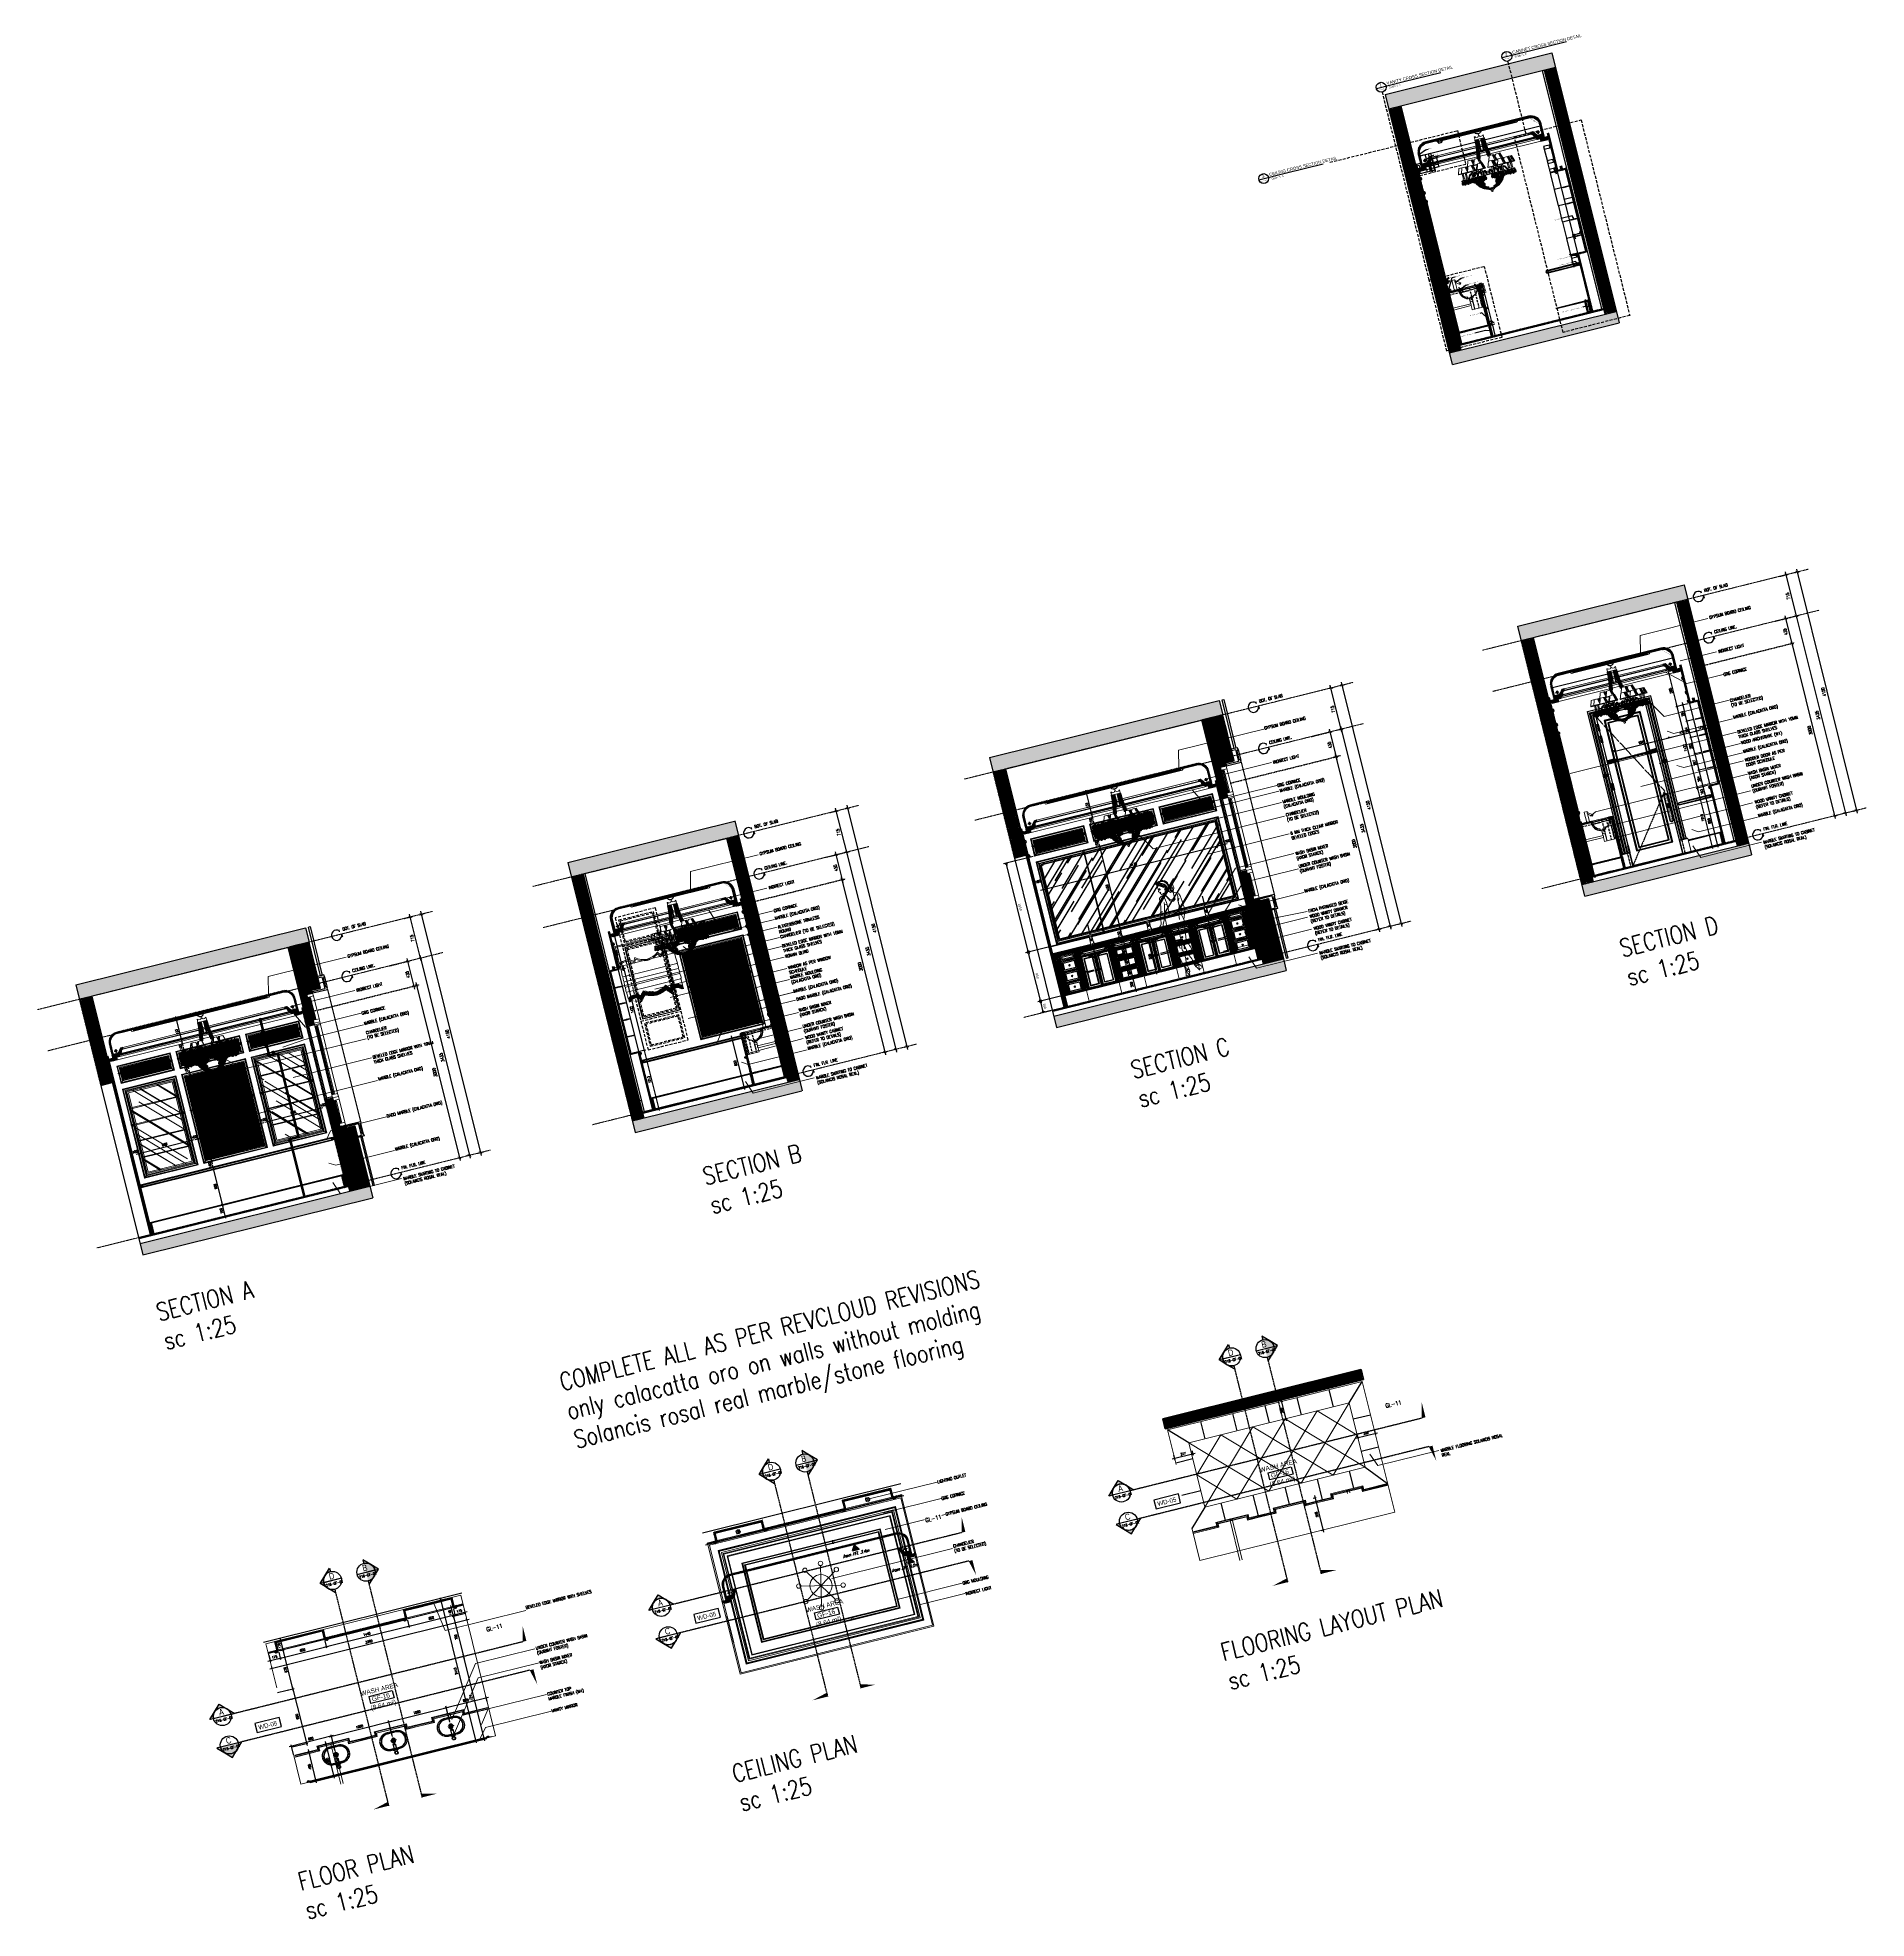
# Model space of a CAD drawing. Header units: inches. Extents: x 252212 to 296477, y 417293 to 492071.
# Drawn here: x 265584 to 296477, y 460292 to 492071 of the extents above; entities outside this region: 1.
import ezdxf
from ezdxf.enums import TextEntityAlignment as Align

# ---------------------------------------------------------------- set-up
doc = ezdxf.new("R2010")
doc.units = ezdxf.units.IN
doc.header["$MEASUREMENT"] = 0
doc.set_wipeout_variables(frame=1)
for name, pattern in [('ACAD_ISO04W100', [30, 24, -3, 0, -3]), ('ACAD_ISO10W100', [18, 12, -3, 0, -3]), ('CENTER', [2, 1.25, -0.25, 0.25, -0.25]), ('CENTERX2', [4, 2.5, -0.5, 0.5, -0.5]), ('DASHED', [0.75, 0.5, -0.25]), ('DASHED2', [0.375, 0.25, -0.125]), ('DRAWING LIST$0$PHANTOM-Z', [69.2, 60, -1.4, 2.5, -1.4, 2.5, -1.4]), ('HIDDEN', [0.375, 0.25, -0.125]), ('HIDDEN2', [0.1875, 0.125, -0.0625]), ('PR11_AL Kaabi_Villa_GF-07_Make up & Toilet$0$HIDDEN2', [4.7625, 3.175, -1.5875])]:
    doc.linetypes.add(name, pattern=pattern)
for name, color, linetype in [('0 toilet wall finishing', 8, 'Continuous'), ('48-TITLE', 7, 'Continuous'), ('8', 8, 'Continuous'), ('A-AXIS', 1, 'Continuous'), ('A-DIM', 9, 'Continuous'), ('A-Hidden', 8, 'HIDDEN'), ('A-TXT3', 2, 'Continuous'), ('brass', 40, 'Continuous'), ('CQ spot detail elevation', 1, 'Continuous'), ('CQ SPOT DETAILS', 40, 'Continuous'), ('CQ text label', 3, 'Continuous'), ('curtain', 21, 'Continuous'), ('DETAIL', 1, 'Continuous'), ('DIM', 251, 'Continuous'), ('DIM SMALL', 251, 'Continuous'), ('E-LITE-FIXT-NORM', 1, 'Continuous'), ('ELECTRICAL', 10, 'Continuous'), ('grab bar', 251, 'Continuous'), ('gypsum', 31, 'Continuous'), ('ID-DOOR', 32, 'Continuous'), ('Layer1', 1, 'Continuous'), ('Layer2', 2, 'Continuous'), ('Layer3', 7, 'Continuous'), ('Layer6', 6, 'Continuous'), ('Layer7', 8, 'Continuous'), ('LIGHT', 130, 'Continuous'), ('MARBLE 2', 6, 'Continuous'), ('MARBLE HATCH', 251, 'Continuous'), ('SANITARY WARES', 212, 'Continuous'), ('Stainless steel', 253, 'Continuous'), ('TEXT', 3, 'Continuous'), ('TEXT 2', 1, 'Continuous'), ('WOOD', 23, 'Continuous'), ('WOOD LINES', 35, 'Continuous'), ('xref grd floor$0$CQ Wall hatch_CHB', 8, 'Continuous')]:
    doc.layers.add(name, color=color, linetype=linetype)
for name, color, linetype, lineweight in [('1', 1, 'Continuous', 50), ('11029-XEL-LPH$0$E-LITE-CLNG', 130, 'Continuous', 20), ('A-Dim-ID', 9, 'Continuous', 20), ('A-DOOR', 134, 'Continuous', 18), ('A-FLOR-SLAB', 5, 'Continuous', 40), ('A-GLAZ', 134, 'Continuous', 18), ('A-RNDR-ALUM', 1, 'Continuous', 9), ('A-RNDR-PT36', 253, 'Continuous', 20), ('CQ Marble', 6, 'Continuous', 0), ('CUTTING LN', 162, 'ACAD_ISO10W100', 25), ('Glass', 4, 'Continuous', 0), ('Glass-Mirror', 4, 'Continuous', 0), ('GRC', 41, 'Continuous', 0), ('GRC Hatch', 253, 'Continuous', 0), ('ID-NOTES', 3, 'Continuous', 0), ('Lighting', 7, 'Continuous', 0), ('Marble', 6, 'Continuous', 0), ('Sanitary', 9, 'Continuous', 0), ('WOOD-HID', 8, 'HIDDEN', 18)]:
    doc.layers.add(name, color=color, linetype=linetype, lineweight=lineweight)
doc.styles.add('ARIAL', font='arial.ttf')
doc.styles.add('ARIAL-REG', font='arial.ttf', dxfattribs={"height": 50})
doc.styles.add('DIM 50', font='romans.shx', dxfattribs={"width": 0.75, "height": 100})
doc.styles.add('grid_250', font='romans.shx', dxfattribs={"width": 0.75, "height": 0.75})
doc.styles.add('ID-ARIAL', font='arial.ttf')
doc.styles.add('ID-ROMA', font='ROMANS.shx', dxfattribs={"width": 0.8})
doc.styles.add('ID-ROMANS', font='romans.shx', dxfattribs={"width": 0.8})
doc.styles.add('ST9', font='romans.shx', dxfattribs={"width": 0.8})
doc.styles.get("Standard").update_dxf_attribs({"font": 'arial.ttf'})
doc.styles.add('style1', font='romans.shx', dxfattribs={"width": 0.8, "oblique": 25})
doc.styles.add('TAG', font='romans.shx')
doc.styles.add('TXT2', font='romans.shx', dxfattribs={"width": 0.9})
doc.styles.add('ZZ-Dim All', font='romans.shx', dxfattribs={"width": 0.8})
doc.dimstyles.new('Allan 50', dxfattribs={"dimscale": 0.5, "dimtxt": 80, "dimasz": 75, "dimexe": 100, "dimexo": 50, "dimgap": 50, "dimtad": 1, "dimdec": 0, "dimzin": 0, "dimdsep": 46, "dimtxsty": 'ARIAL', "dimblk": 'OPEN90', "dimcen": 100, "dimclrd": 251, "dimclre": 251, "dimclrt": 3, "dimadec": 0, "dimazin": 0, "dimtfac": 1, "dimtdec": 0, "dimtofl": 0, "dimtmove": 0, "dimatfit": 3, "dimfxl": 1, "dimtolj": 1, "dimtzin": 0, "dimlwd": -1, "dimarcsym": 0})
doc.dimstyles.new('chester 5', dxfattribs={"dimscale": 0.05, "dimtxt": 150, "dimasz": 100, "dimexe": 100, "dimexo": 0, "dimgap": 80, "dimtad": 1, "dimdec": 0, "dimzin": 0, "dimdsep": 46, "dimtxsty": 'Standard', "dimblk": 'DOT', "dimcen": 100, "dimclrd": 1, "dimclre": 1, "dimclrt": 3, "dimadec": 0, "dimazin": 0, "dimtfac": 1, "dimtdec": 0, "dimtofl": 0, "dimtmove": 0, "dimatfit": 3, "dimfxl": 1, "dimtolj": 1, "dimtzin": 0, "dimlwd": -1, "dimarcsym": 0})
doc.dimstyles.new('DIM 0200', dxfattribs={"dimscale": 200, "dimtxt": 1, "dimasz": 0.8, "dimexe": 0.5, "dimexo": 1, "dimgap": 0.4, "dimtad": 1, "dimdec": 0, "dimrnd": 10, "dimdsep": 46, "dimtxsty": 'ZZ-Dim All', "dimblk1": 'ARCHTICK', "dimblk2": 'ARCHTICK', "dimsah": 1, "dimcen": 1, "dimdle": 0.5, "dimclrd": 256, "dimclre": 256, "dimclrt": 256, "dimadec": 0, "dimazin": 2, "dimtfac": 1, "dimtdec": 0, "dimtix": 1, "dimtmove": 2, "dimatfit": 2, "dimfxl": 1, "dimfxlon": 1, "dimtolj": 1, "dimtzin": 0, "dimlwd": -1, "dimlwe": -1, "dimarcsym": 0})
doc.dimstyles.new('DIM-100', dxfattribs={"dimscale": 50, "dimtxt": 1.25, "dimasz": 1, "dimexe": 1, "dimexo": 1, "dimgap": 0.6, "dimtad": 1, "dimdec": 0, "dimrnd": 5, "dimdsep": 46, "dimtxsty": 'ZZ-Dim All', "dimblk1": 'ARCHTICK', "dimblk2": 'ARCHTICK', "dimsah": 1, "dimcen": 1, "dimdle": 1, "dimclrd": 256, "dimclre": 8, "dimclrt": 256, "dimazin": 2, "dimtfac": 1, "dimtdec": 0, "dimtix": 1, "dimtmove": 2, "dimatfit": 2, "dimfxl": 0.1, "dimtolj": 1, "dimtzin": 0, "dimlwd": -1, "dimlwe": -1, "dimarcsym": 0})
doc.dimstyles.new('DIM-20', dxfattribs={"dimscale": 1000, "dimtxt": 0.044, "dimasz": 0.035, "dimexe": 0.022, "dimexo": 0.022, "dimgap": 0.022, "dimtad": 1, "dimdec": 0, "dimzin": 0, "dimdsep": 46, "dimtxsty": 'ST9', "dimblk1": 'ARCHTICK', "dimblk2": 'ARCHTICK', "dimsah": 1, "dimcen": 0.088, "dimdle": 0.04, "dimclrd": 256, "dimclre": 256, "dimclrt": 3, "dimadec": 0, "dimazin": 0, "dimtfac": 1, "dimtdec": 0, "dimtix": 1, "dimtofl": 0, "dimtmove": 1, "dimatfit": 3, "dimldrblk": 'CLOSED', "dimfxl": 1, "dimtolj": 1, "dimtzin": 0, "dimarcsym": 0})
doc.dimstyles.get("Standard").update_dxf_attribs({"dimtxt": 0.18, "dimasz": 0.18, "dimexe": 0.18, "dimexo": 0.0625, "dimgap": 0.09, "dimtad": 0, "dimtih": 1, "dimtoh": 1, "dimdec": 4, "dimzin": 0, "dimdsep": 46, "dimtxsty": 'Standard', "dimcen": 0.09, "dimadec": 0, "dimazin": 0, "dimtfac": 1, "dimtdec": 4, "dimtofl": 0, "dimtmove": 0, "dimatfit": 3, "dimfxl": 1, "dimtolj": 1, "dimtzin": 0, "dimarcsym": 0})
pattern_1 = [(90, (25.075, -177.2), (-15, 3e-15), []), (90, (27.575, -174.7), (-15, 3e-15), []), (90, (30.075, -172.2), (-15, 3e-15), []), (90, (32.575, -169.7), (-15, 3e-15), [])]
pattern_2 = [(148.971423, (395786.492, 470136.123), (-3.86599147, -6.42682736), []), (148.971423, (395785.639, 470139.554), (-3.86599147, -6.42682736), [])]
pattern_3 = [(148.971423, (395569.012, 471010.2465), (-3.86599147, -6.42682736), []), (148.971423, (395568.158, 471013.6775), (-3.86599147, -6.42682736), [])]
pattern_4 = [(58.971423, (251864.537, 417553.81), (-10.711379, 6.443319), [])]
pattern_5 = [(148.971423, (251872.126, 417555.698), (-6.4433191, -10.711379), [])]
pattern_6 = [(148.9714, (291611.94, 475349.5), (-410.921, 597.2803), [4500, -600, 1500, -300]), (148.9714, (291347.35, 475683.7), (462.744, 187.2676), [900, -99, 1800, -225]), (148.9714, (291614.84, 475645.34), (-1233.1715, 976.3652), [2400, -420, 1200, -300])]
pattern_7 = [(148.971423, (251801.224, 417538.058), (-6.443319, -10.711379), [])]
pattern_8 = [(58.971423, (251801.224, 417538.058), (-10.711379, 6.443319), [])]
pattern_9 = [(148.971423, (254227.215, 418141.64), (-6.443319, -10.711379), [])]
pattern_10 = [(58.971423, (254227.215, 418141.64), (-10.711379, 6.443319), [])]
pattern_11 = [(148.971423, (253014.369, 417839.886), (-6.443319, -10.711379), [])]
pattern_12 = [(58.971423, (253014.369, 417839.886), (-10.711379, 6.443319), [])]
pattern_13 = [(45, (-39154.6824, -48912.3394), (-4.4194174, 4.4194174), [])]
pattern_14 = [(148.971423, (261416.584, 419930.343), (-6.443319, -10.711379), [])]
pattern_15 = [(58.971423, (261416.584, 419930.343), (-10.711379, 6.443319), [])]
pattern_16 = [(148.971423, (267234.37, 421377.798), (-6.443319, -10.711379), [])]
pattern_17 = [(58.971423, (267234.37, 421377.798), (-10.711379, 6.443319), [])]
pattern_18 = [(148.971423, (411002.157, 474849.987), (-3.86599147, -6.42682736), []), (148.971423, (411001.3035, 474853.418), (-3.86599147, -6.42682736), [])]
pattern_19 = [(148.971423, (269660.36, 421981.381), (-6.443319, -10.711379), [])]
pattern_20 = [(58.971423, (269660.36, 421981.381), (-10.711379, 6.443319), [])]
pattern_21 = [(148.971423, (268447.514, 421679.627), (-6.443319, -10.711379), [])]
pattern_22 = [(58.971423, (268447.514, 421679.627), (-10.711379, 6.443319), [])]
pattern_23 = [(58.971423, (-43603.783, -46810.252), (-3.21341368, 1.93299574), []), (148.971423, (-43603.783, -46810.252), (-8.3598231, 0.6525778), [9.375, -5.625])]

# ---------------------------------------------------------------- blocks, each defined once
blk = doc.blocks.new('foster_Vanity basin 033643..00')
at = {"layer": 'SANITARY WARES', "color": 4}
for p, q in [((-51, 0), (51, 0)), ((0, 51), (0, -51))]:
    blk.add_line(p, q, dxfattribs=at)
at = {"layer": 'SANITARY WARES', "color": 250, "linetype": 'DASHED2', "ltscale": 50}
blk.add_line((-42, -155), (42, -155), dxfattribs=at)
blk.add_lwpolyline([(75, 155), (-75, 155, 1), (-75, -155), (-42, -155, -0.36397), (-39, -157), (-38, -163, 0.36397), (-35, -165), (35, -165, 0.36397), (38, -163), (39, -157, -0.36397), (42, -155), (75, -155, 1)], format="xyb", close=True, dxfattribs=at)
at = {"layer": 'SANITARY WARES'}
for points in [[(-75, 136), (75, 136, -1), (75, -136), (-75, -136, -1)], [(-75, 131), (75, 131, -1), (75, -131), (-75, -131, -1)]]:
    blk.add_lwpolyline(points, format="xyb", close=True, dxfattribs=at)
for radius in [37.5, 26]:
    blk.add_circle((0, 0), radius, dxfattribs=at)
blk = doc.blocks.new('AXOR CITERIOR 39031000_TOP')
at = {"layer": 'SANITARY WARES'}
blk.add_lwpolyline([(-18, 21), (-18, -153), (18, -153), (18, 21), (-18, 21)], close=True, dxfattribs=at)
for start, end in [(311.3544, 228.6456), (48.6456, 131.3544)]:
    blk.add_arc((0, 0), 28, start, end, dxfattribs=at)
at = {"layer": 'SANITARY WARES', "linetype": 'HIDDEN', "ltscale": 20}
blk.add_arc((0, 0), 28, 228.6456, 311.3544, dxfattribs=at)
blk = doc.blocks.new('DRAWING LIST$0$tail')
at = {"color": 3}
blk.add_solid([(0, 0), (0, 0.125), (0.5, 0)], dxfattribs=at)
blk = doc.blocks.new('XCROSS')
h = blk.add_hatch(color=256)
edge = h.paths.add_edge_path()
edge.add_arc((9962, 1047), 153, 90, 270)
edge.add_line((9962, 893), (9962, 830))
edge.add_line((9962, 830), (9853, 938))
edge.add_line((9853, 938), (9745, 1047))
edge.add_line((9745, 1047), (9853, 1155))
edge.add_line((9853, 1155), (9962, 1263))
edge.add_line((9962, 1263), (9962, 1200))
h = blk.add_hatch(color=256)
edge = h.paths.add_edge_path()
edge.add_arc((10544, 1047), 153, -90, 90, ccw=False)
edge.add_line((10544, 893), (10544, 830))
edge.add_line((10544, 830), (10652, 938))
edge.add_line((10652, 938), (10761, 1047))
edge.add_line((10761, 1047), (10652, 1155))
edge.add_line((10652, 1155), (10544, 1263))
edge.add_line((10544, 1263), (10544, 1200))
h = blk.add_hatch(color=256)
edge = h.paths.add_edge_path()
edge.add_arc((7599, -735), 153, 0, 180)
edge.add_line((7446, -735), (7383, -735))
edge.add_line((7383, -735), (7491, -626))
edge.add_line((7491, -626), (7599, -518))
edge.add_line((7599, -518), (7708, -626))
edge.add_line((7708, -626), (7816, -735))
edge.add_line((7816, -735), (7753, -735))
h = blk.add_hatch(color=256)
edge = h.paths.add_edge_path()
edge.add_arc((7599, -1229), 153, 180, 360, ccw=False)
edge.add_line((7446, -1229), (7383, -1229))
edge.add_line((7383, -1229), (7491, -1337))
edge.add_line((7491, -1337), (7599, -1446))
edge.add_line((7599, -1446), (7708, -1337))
edge.add_line((7708, -1337), (7816, -1229))
edge.add_line((7816, -1229), (7753, -1229))
at = {"color": 181}
for p, q in [((10115, 1047, 0), (9809, 1047, 0)), ((10391, 1047, 0), (10697, 1047, 0)), ((7753, -735, 0), (7446, -735, 0)), ((7753, -1229, 0), (7446, -1229, 0))]:
    blk.add_line(p, q, dxfattribs=at)
at = {"color": 181, "elevation": 0}
for points in [[(9962, 1200, 1), (9962, 893), (9962, 830), (9853, 938), (9745, 1047), (9853, 1155), (9962, 1263)], [(10544, 1200, -1), (10544, 893), (10544, 830), (10652, 938), (10761, 1047), (10652, 1155), (10544, 1263)], [(7753, -735, 1), (7446, -735), (7383, -735), (7491, -626), (7599, -518), (7708, -626), (7816, -735)], [(7753, -1229, -1), (7446, -1229), (7383, -1229), (7491, -1337), (7599, -1446), (7708, -1337), (7816, -1229)]]:
    blk.add_lwpolyline(points, format="xyb", close=True, dxfattribs=at)
at = {"color": 181}
for centre in [(9962, 1047, 0), (10544, 1047, 0), (7599, -735, 0), (7599, -1229, 0)]:
    blk.add_circle(centre, 153, dxfattribs=at)
at = {"layer": 'A-AXIS', "elevation": 0}
for points in [[(10115, 1047), (9746, 1047)], [(10391, 1047), (10760, 1047)], [(7804, -735), (7395, -735)], [(7804, -1229), (7395, -1229)]]:
    blk.add_lwpolyline(points, dxfattribs=at)
at = {"layer": 'CUTTING LN', "linetype": 'ACAD_ISO04W100', "ltscale": 0.5}
for p, q in [((9962, 830, 0), (9962, -2876, 0)), ((10544, 830, 0), (10544, -2876, 0)), ((12828, -735, 0), (7804, -735, 0)), ((12828, -1229, 0), (7804, -1229, 0))]:
    blk.add_line(p, q, dxfattribs=at)
at = {"linetype": 'DRAWING LIST$0$PHANTOM-Z', "rotation": 90}
for p, xscale, yscale, zscale in [((12893, -735, 0), 525.3120000000036, 525.3120000000036, 525.3120000000036), ((12893, -1229, 0), -525.3120000000038, 525.3120000000026, 525.3119999999998)]:
    blk.add_blockref('DRAWING LIST$0$tail', p, dxfattribs=dict(at, xscale=xscale, yscale=yscale, zscale=zscale))
at = {"xscale": -525.3120000000011, "yscale": 525.3120000000011, "zscale": 525.3119999999999, "rotation": 359.9999999999816}
blk.add_blockref('DRAWING LIST$0$tail', (9962, -2876, 0), dxfattribs=at)
at = {"xscale": 525.3120000000026, "yscale": 525.3120000000026, "zscale": 525.3120000000026}
blk.add_blockref('DRAWING LIST$0$tail', (10544, -2876, 0), dxfattribs=at)
at = {"color": 0, "ltscale": 2, "transparency": 16777216, "style": 'ID-ROMA', "width": 0.7}
for p in [(9832, 969, 0), (10414, 969, 0), (7472, -810, 0), (7472, -1304, 0)]:
    blk.add_text('216-GF-01', height=43, dxfattribs=at).set_placement(p)
at = {"color": 254, "transparency": 16777216, "style": 'ID-ARIAL', "width": 0.8}
for s, p in [('D', (9919, 1068, 0)), ('B', (10501, 1068, 0)), ('A', (7559, -711, 0)), ('C', (7559, -1205, 0))]:
    blk.add_text(s, height=107, dxfattribs=at).set_placement(p)
blk = doc.blocks.new('_Open90')
at = {"color": 0, "linetype": 'ByBlock', "lineweight": -2}
for p, q in [((0, 0), (-1, 0)), ((-0.5, 0.5), (0, 0)), ((0, 0), (-0.5, -0.5))]:
    blk.add_line(p, q, dxfattribs=at)
blk = doc.blocks.new('*D71')
at = {"layer": 'Defpoints', "color": 0, "transparency": 16777216}
for p in [(282527, 475792), (282909, 475887), (282729, 475636)]:
    blk.add_point(p, dxfattribs=at)
at = {"layer": 'DIM', "color": 251, "lineweight": -2, "transparency": 16777216}
for p, q in [((282885, 475881), (282479, 475780)), ((282705, 475630), (282527, 475586))]:
    blk.add_line(p, q, dxfattribs=at)
at = {"layer": 'DIM', "color": 251, "transparency": 16777216}
blk.add_line((282566, 475634), (282536, 475756), dxfattribs=at)
at = {"layer": 'DIM', "color": 251, "transparency": 16777216, "xscale": 37.5, "yscale": 37.5, "zscale": 37.5}
for p, rotation in [((282527, 475792), 103.9714232811588), ((282575, 475598), 283.9714232811588)]:
    blk.add_blockref('_Open90', p, dxfattribs=dict(at, rotation=rotation))
at = {"layer": 'DIM', "color": 3, "transparency": 16777216, "insert": (282595, 475706), "char_height": 40, "attachment_point": 5, "rotation": 283.9714, "style": 'ARIAL'}
blk.add_mtext('\\A1;200', dxfattribs=at)
blk = doc.blocks.new('*D72')
at = {"layer": 'Defpoints', "color": 0, "transparency": 16777216}
for p in [(282704, 476712, 0), (282322, 476617), (282909, 475887)]:
    blk.add_point(p, dxfattribs=at)
at = {"layer": 'DIM', "color": 251, "lineweight": -2, "transparency": 16777216}
for p, q in [((282679, 476706), (282273, 476605)), ((282885, 475881), (282479, 475780))]:
    blk.add_line(p, q, dxfattribs=at)
at = {"layer": 'DIM', "color": 251, "transparency": 16777216}
blk.add_line((282518, 475829), (282331, 476581), dxfattribs=at)
at = {"layer": 'DIM', "color": 251, "transparency": 16777216, "xscale": 37.5, "yscale": 37.5, "zscale": 37.5}
for p, rotation in [((282322, 476617), 103.9714232811588), ((282527, 475792), 283.9714232811588)]:
    blk.add_blockref('_Open90', p, dxfattribs=dict(at, rotation=rotation))
at = {"layer": 'DIM', "color": 3, "transparency": 16777216, "insert": (282469, 476216), "char_height": 40, "attachment_point": 5, "rotation": 283.9714, "style": 'ARIAL'}
blk.add_mtext('\\A1;850', dxfattribs=at)
blk = doc.blocks.new('*D70')
at = {"layer": 'Defpoints', "color": 0, "transparency": 16777216}
for p in [(281948, 478121), (282426, 478240), (282704, 476712, 0)]:
    blk.add_point(p, dxfattribs=at)
at = {"layer": 'DIM', "color": 251, "lineweight": -2, "transparency": 16777216}
for p, q in [((282402, 478234), (281899, 478109)), ((282679, 476706), (282273, 476605))]:
    blk.add_line(p, q, dxfattribs=at)
at = {"layer": 'DIM', "color": 251, "transparency": 16777216}
blk.add_line((282313, 476653), (281957, 478085), dxfattribs=at)
at = {"layer": 'DIM', "color": 251, "transparency": 16777216, "xscale": 37.5, "yscale": 37.5, "zscale": 37.5}
for p, rotation in [((281948, 478121), 103.9714232811588), ((282322, 476617), 283.9714232811588)]:
    blk.add_blockref('_Open90', p, dxfattribs=dict(at, rotation=rotation))
at = {"layer": 'DIM', "color": 3, "transparency": 16777216, "insert": (282179, 477380), "char_height": 40, "attachment_point": 5, "rotation": 283.9714, "style": 'ARIAL'}
blk.add_mtext('\\A1;1550', dxfattribs=at)
blk = doc.blocks.new('GLAZ-4')
at = {"layer": 'A-GLAZ'}
for p, q in [((-26, 2238, 0), (-26, 1859, 0)), ((-25, 2238, 0), (-25, 1859, 0)), ((-24, 2238, 0), (-24, 1859, 0)), ((-22, 2238, 0), (-22, 1859, 0)), ((-21, 2238, 0), (-21, 1859, 0)), ((-20, 2238, 0), (-20, 1859, 0)), ((-18, 2238, 0), (-18, 1859, 0)), ((-26, 562, 0), (-26, 1741, 0)), ((-25, 562, 0), (-25, 1741, 0)), ((-24, 562, 0), (-24, 1741, 0)), ((-22, 562, 0), (-22, 1741, 0)), ((-21, 562, 0), (-21, 1741, 0)), ((-20, 562, 0), (-20, 1741, 0)), ((-18, 562, 0), (-18, 1741, 0)), ((-26, 62, 0), (-26, 441, 0)), ((-25, 62, 0), (-25, 441, 0)), ((-24, 62, 0), (-24, 441, 0)), ((-22, 62, 0), (-22, 441, 0)), ((-21, 62, 0), (-21, 441, 0)), ((-20, 62, 0), (-20, 441, 0)), ((-18, 62, 0), (-18, 441, 0))]:
    blk.add_line(p, q, dxfattribs=at)
at = {"layer": 'A-RNDR-ALUM'}
for p, q in [((-50, 1850, 0), (-50, 2250, 0)), ((-38, 2247, 0), (-37, 2247, 0)), ((-38, 2239, 0), (-38, 2247, 0)), ((-38, 2247, 0), (-37, 2247, 0)), ((-38, 2239, 0), (-38, 2247, 0)), ((-38, 2239, 0), (-37, 2239, 0)), ((-38, 2239, 0), (-37, 2239, 0)), ((-37, 2239, 0), (-37, 2247, 0)), ((-37, 2239, 0), (-37, 2247, 0)), ((-37, 2246, 0), (-7, 2246, 0)), ((-37, 2246, 0), (-7, 2246, 0)), ((-37, 2245, 0), (-7, 2245, 0)), ((-37, 2245, 0), (-7, 2245, 0)), ((-37, 2243, 0), (-7, 2243, 0)), ((-37, 2243, 0), (-7, 2243, 0)), ((-37, 2242, 0), (-7, 2242, 0)), ((-37, 2242, 0), (-7, 2242, 0)), ((-37, 2241, 0), (-7, 2241, 0)), ((-37, 2241, 0), (-7, 2241, 0)), ((-36, 2247, 0), (-35, 2247, 0)), ((-36, 2247, 0), (-35, 2247, 0)), ((-36, 2239, 0), (-35, 2239, 0)), ((-36, 2239, 0), (-35, 2239, 0)), ((-6, 2247, 0), (-7, 2247, 0)), ((-7, 2239, 0), (-7, 2247, 0)), ((-6, 2247, 0), (-7, 2247, 0)), ((-7, 2239, 0), (-7, 2247, 0)), ((-6, 2239, 0), (-7, 2239, 0)), ((-6, 2239, 0), (-7, 2239, 0)), ((-6, 2239, 0), (-6, 2247, 0)), ((-6, 2239, 0), (-6, 2247, 0)), ((50, 1850, 0), (50, 2250, 0)), ((-50, 1775, 0), (-50, 550, 0)), ((-38, 1861, 0), (-37, 1861, 0)), ((-38, 1861, 0), (-38, 1853, 0)), ((-38, 1861, 0), (-37, 1861, 0)), ((-38, 1861, 0), (-38, 1853, 0)), ((-38, 1853, 0), (-37, 1853, 0)), ((-38, 1853, 0), (-37, 1853, 0)), ((-38, 1747, 0), (-37, 1747, 0)), ((-38, 1739, 0), (-38, 1747, 0)), ((-38, 1747, 0), (-37, 1747, 0)), ((-38, 1739, 0), (-38, 1747, 0)), ((-38, 1739, 0), (-37, 1739, 0)), ((-38, 1739, 0), (-37, 1739, 0)), ((-37, 1861, 0), (-37, 1853, 0)), ((-37, 1861, 0), (-37, 1853, 0)), ((-37, 1859, 0), (-7, 1859, 0)), ((-37, 1859, 0), (-7, 1859, 0)), ((-37, 1858, 0), (-7, 1858, 0)), ((-37, 1858, 0), (-7, 1858, 0)), ((-37, 1857, 0), (-7, 1857, 0)), ((-37, 1857, 0), (-7, 1857, 0)), ((-37, 1855, 0), (-7, 1855, 0)), ((-37, 1855, 0), (-7, 1855, 0)), ((-37, 1854, 0), (-7, 1854, 0)), ((-37, 1854, 0), (-7, 1854, 0)), ((-37, 1739, 0), (-37, 1747, 0)), ((-37, 1739, 0), (-37, 1747, 0)), ((-37, 1746, 0), (-7, 1746, 0)), ((-37, 1746, 0), (-7, 1746, 0)), ((-37, 1745, 0), (-7, 1745, 0)), ((-37, 1745, 0), (-7, 1745, 0)), ((-37, 1743, 0), (-7, 1743, 0)), ((-37, 1743, 0), (-7, 1743, 0)), ((-37, 1742, 0), (-7, 1742, 0)), ((-37, 1742, 0), (-7, 1742, 0)), ((-37, 1741, 0), (-7, 1741, 0)), ((-37, 1741, 0), (-7, 1741, 0)), ((-36, 1861, 0), (-35, 1861, 0)), ((-36, 1861, 0), (-35, 1861, 0)), ((-36, 1853, 0), (-35, 1853, 0)), ((-36, 1853, 0), (-35, 1853, 0)), ((-36, 1747, 0), (-35, 1747, 0)), ((-36, 1747, 0), (-35, 1747, 0)), ((-36, 1739, 0), (-35, 1739, 0)), ((-36, 1739, 0), (-35, 1739, 0)), ((-6, 1861, 0), (-7, 1861, 0)), ((-7, 1861, 0), (-7, 1853, 0)), ((-6, 1861, 0), (-7, 1861, 0)), ((-7, 1861, 0), (-7, 1853, 0)), ((-6, 1853, 0), (-7, 1853, 0)), ((-6, 1853, 0), (-7, 1853, 0)), ((-6, 1747, 0), (-7, 1747, 0)), ((-7, 1739, 0), (-7, 1747, 0)), ((-6, 1747, 0), (-7, 1747, 0)), ((-7, 1739, 0), (-7, 1747, 0)), ((-6, 1739, 0), (-7, 1739, 0)), ((-6, 1739, 0), (-7, 1739, 0)), ((-6, 1861, 0), (-6, 1853, 0)), ((-6, 1861, 0), (-6, 1853, 0)), ((-6, 1739, 0), (-6, 1747, 0)), ((-6, 1739, 0), (-6, 1747, 0)), ((50, 1775, 0), (50, 550, 0)), ((-50, 450, 0), (-50, 50, 0)), ((-38, 561, 0), (-37, 561, 0)), ((-38, 561, 0), (-38, 553, 0)), ((-38, 561, 0), (-37, 561, 0)), ((-38, 561, 0), (-38, 553, 0)), ((-38, 553, 0), (-37, 553, 0)), ((-38, 553, 0), (-37, 553, 0)), ((-38, 447, 0), (-37, 447, 0)), ((-38, 439, 0), (-38, 447, 0)), ((-38, 447, 0), (-37, 447, 0)), ((-38, 439, 0), (-38, 447, 0)), ((-38, 439, 0), (-37, 439, 0)), ((-38, 439, 0), (-37, 439, 0)), ((-37, 561, 0), (-37, 553, 0)), ((-37, 561, 0), (-37, 553, 0)), ((-37, 559, 0), (-7, 559, 0)), ((-37, 559, 0), (-7, 559, 0)), ((-37, 558, 0), (-7, 558, 0)), ((-37, 558, 0), (-7, 558, 0)), ((-37, 557, 0), (-7, 557, 0)), ((-37, 557, 0), (-7, 557, 0)), ((-37, 555, 0), (-7, 555, 0)), ((-37, 555, 0), (-7, 555, 0)), ((-37, 554, 0), (-7, 554, 0)), ((-37, 554, 0), (-7, 554, 0)), ((-37, 439, 0), (-37, 447, 0)), ((-37, 439, 0), (-37, 447, 0)), ((-37, 446, 0), (-7, 446, 0)), ((-37, 446, 0), (-7, 446, 0)), ((-37, 445, 0), (-7, 445, 0)), ((-37, 445, 0), (-7, 445, 0)), ((-37, 443, 0), (-7, 443, 0)), ((-37, 443, 0), (-7, 443, 0)), ((-37, 442, 0), (-7, 442, 0)), ((-37, 442, 0), (-7, 442, 0)), ((-37, 441, 0), (-7, 441, 0)), ((-37, 441, 0), (-7, 441, 0)), ((-36, 561, 0), (-35, 561, 0)), ((-36, 561, 0), (-35, 561, 0)), ((-36, 553, 0), (-35, 553, 0)), ((-36, 553, 0), (-35, 553, 0)), ((-36, 447, 0), (-35, 447, 0)), ((-36, 447, 0), (-35, 447, 0)), ((-36, 439, 0), (-35, 439, 0)), ((-36, 439, 0), (-35, 439, 0)), ((-6, 561, 0), (-7, 561, 0)), ((-7, 561, 0), (-7, 553, 0)), ((-6, 561, 0), (-7, 561, 0)), ((-7, 561, 0), (-7, 553, 0)), ((-6, 553, 0), (-7, 553, 0)), ((-6, 553, 0), (-7, 553, 0)), ((-6, 447, 0), (-7, 447, 0)), ((-7, 439, 0), (-7, 447, 0)), ((-6, 447, 0), (-7, 447, 0)), ((-7, 439, 0), (-7, 447, 0)), ((-6, 439, 0), (-7, 439, 0)), ((-6, 439, 0), (-7, 439, 0)), ((-6, 561, 0), (-6, 553, 0)), ((-6, 561, 0), (-6, 553, 0)), ((-6, 439, 0), (-6, 447, 0)), ((-6, 439, 0), (-6, 447, 0)), ((50, 450, 0), (50, 50, 0)), ((-38, 61, 0), (-37, 61, 0)), ((-38, 61, 0), (-38, 53, 0)), ((-38, 61, 0), (-37, 61, 0)), ((-38, 61, 0), (-38, 53, 0)), ((-38, 53, 0), (-37, 53, 0)), ((-38, 53, 0), (-37, 53, 0)), ((-37, 61, 0), (-37, 53, 0)), ((-37, 61, 0), (-37, 53, 0)), ((-37, 59, 0), (-7, 59, 0)), ((-37, 59, 0), (-7, 59, 0)), ((-37, 58, 0), (-7, 58, 0)), ((-37, 58, 0), (-7, 58, 0)), ((-37, 57, 0), (-7, 57, 0)), ((-37, 57, 0), (-7, 57, 0)), ((-37, 55, 0), (-7, 55, 0)), ((-37, 55, 0), (-7, 55, 0)), ((-37, 54, 0), (-7, 54, 0)), ((-37, 54, 0), (-7, 54, 0)), ((-36, 61, 0), (-35, 61, 0)), ((-36, 61, 0), (-35, 61, 0)), ((-36, 53, 0), (-35, 53, 0)), ((-36, 53, 0), (-35, 53, 0)), ((-6, 61, 0), (-7, 61, 0)), ((-7, 61, 0), (-7, 53, 0)), ((-6, 61, 0), (-7, 61, 0)), ((-7, 61, 0), (-7, 53, 0)), ((-6, 53, 0), (-7, 53, 0)), ((-6, 53, 0), (-7, 53, 0)), ((-6, 61, 0), (-6, 53, 0)), ((-6, 61, 0), (-6, 53, 0))]:
    blk.add_line(p, q, dxfattribs=at)
at = {"layer": 'A-RNDR-ALUM', "elevation": 0}
for points in [[(-50, 2250), (50, 2250), (50, 2300), (-50, 2300)], [(-50, 1850), (50, 1850), (50, 1800), (-50, 1800)], [(-50, 1750), (50, 1750), (50, 1800), (-50, 1800)], [(-50, 550), (50, 550), (50, 500), (-50, 500)], [(-50, 450), (50, 450), (50, 500), (-50, 500)], [(-50, 50), (50, 50), (50, 0), (-50, 0)]]:
    blk.add_lwpolyline(points, close=True, dxfattribs=at)
at = {"layer": 'A-RNDR-ALUM', "const_width": 0.928, "elevation": 0}
for points in [[(-44, 2249, -0.414214), (-44, 2249)], [(-44, 2249, -0.414214), (-44, 2249)], [(-1, 2249, 0.414214), (0, 2249)], [(-1, 2249, 0.414214), (0, 2249)], [(-44, 1851, 0.414214), (-44, 1851)], [(-44, 1851, 0.414214), (-44, 1851)], [(-44, 1749, -0.414214), (-44, 1749)], [(-44, 1749, -0.414214), (-44, 1749)], [(-1, 1851, -0.414214), (0, 1851)], [(-1, 1851, -0.414214), (0, 1851)], [(-1, 1749, 0.414214), (0, 1749)], [(-1, 1749, 0.414214), (0, 1749)], [(-44, 551, 0.414214), (-44, 551)], [(-44, 551, 0.414214), (-44, 551)], [(-44, 449, -0.414214), (-44, 449)], [(-44, 449, -0.414214), (-44, 449)], [(-1, 551, -0.414214), (0, 551)], [(-1, 551, -0.414214), (0, 551)], [(-1, 449, 0.414214), (0, 449)], [(-1, 449, 0.414214), (0, 449)], [(-44, 51, 0.414214), (-44, 51)], [(-44, 51, 0.414214), (-44, 51)], [(-1, 51, -0.414214), (0, 51)], [(-1, 51, -0.414214), (0, 51)]]:
    blk.add_lwpolyline(points, format="xyb", dxfattribs=at)
at = {"layer": 'A-RNDR-ALUM', "elevation": 0}
for points in [[(-14, 2232), (-16, 2232), (-16, 2229, -0.015553), (-15, 2230), (-12, 2230, 0.104304), (-18, 2224), (-18, 2226, -0.016036), (-18, 2227), (-18, 2228), (-18, 2229), (-18, 2232), (-18, 2231), (-18, 2234), (-18, 2234), (-18, 2237), (-18, 2237), (-18, 2238, 0.414214), (-18, 2238), (-26, 2238, 0.414214), (-27, 2238), (-27, 2237), (-26, 2237), (-26, 2234), (-27, 2234), (-27, 2231), (-26, 2232), (-26, 2229), (-27, 2228), (-27, 2227, -0.016036), (-26, 2226), (-26, 2224, 0.104304), (-33, 2230), (-30, 2230, -0.015553), (-29, 2229), (-29, 2232), (-31, 2232, 0.021646), (-29, 2236), (-29, 2238, -0.414214), (-26, 2240), (-18, 2240, -0.414214), (-16, 2238), (-16, 2236, 0.021646)], [(-14, 1868), (-16, 1868), (-16, 1871, 0.015553), (-15, 1870), (-12, 1870, -0.104304), (-18, 1876), (-18, 1874, 0.016036), (-18, 1873), (-18, 1872), (-18, 1871), (-18, 1868), (-18, 1869), (-18, 1866), (-18, 1866), (-18, 1863), (-18, 1864), (-18, 1862, -0.414214), (-18, 1862), (-26, 1862, -0.414214), (-27, 1862), (-27, 1864), (-26, 1863), (-26, 1866), (-27, 1866), (-27, 1869), (-26, 1868), (-26, 1871), (-27, 1872), (-27, 1873, 0.016036), (-26, 1874), (-26, 1876, -0.104304), (-33, 1870), (-30, 1870, 0.015553), (-29, 1871), (-29, 1868), (-31, 1868, -0.021646), (-29, 1864), (-29, 1862, 0.414214), (-26, 1860), (-18, 1860, 0.414214), (-16, 1862), (-16, 1864, -0.021646)], [(-14, 1732), (-16, 1732), (-16, 1729, -0.015553), (-15, 1730), (-12, 1730, 0.104304), (-18, 1724), (-18, 1726, -0.016036), (-18, 1727), (-18, 1728), (-18, 1729), (-18, 1732), (-18, 1731), (-18, 1734), (-18, 1734), (-18, 1737), (-18, 1737), (-18, 1738, 0.414214), (-18, 1738), (-26, 1738, 0.414214), (-27, 1738), (-27, 1737), (-26, 1737), (-26, 1734), (-27, 1734), (-27, 1731), (-26, 1732), (-26, 1729), (-27, 1728), (-27, 1727, -0.016036), (-26, 1726), (-26, 1724, 0.104304), (-33, 1730), (-30, 1730, -0.015553), (-29, 1729), (-29, 1732), (-31, 1732, 0.021646), (-29, 1736), (-29, 1738, -0.414214), (-26, 1740), (-18, 1740, -0.414214), (-16, 1738), (-16, 1736, 0.021646)], [(-14, 568), (-16, 568), (-16, 571, 0.015553), (-15, 570), (-12, 570, -0.104304), (-18, 576), (-18, 574, 0.016036), (-18, 573), (-18, 572), (-18, 571), (-18, 568), (-18, 569), (-18, 566), (-18, 566), (-18, 563), (-18, 564), (-18, 562, -0.414214), (-18, 562), (-26, 562, -0.414214), (-27, 562), (-27, 564), (-26, 563), (-26, 566), (-27, 566), (-27, 569), (-26, 568), (-26, 571), (-27, 572), (-27, 573, 0.016036), (-26, 574), (-26, 576, -0.104304), (-33, 570), (-30, 570, 0.015553), (-29, 571), (-29, 568), (-31, 568, -0.021646), (-29, 564), (-29, 562, 0.414214), (-26, 560), (-18, 560, 0.414214), (-16, 562), (-16, 564, -0.021646)], [(-14, 432), (-16, 432), (-16, 429, -0.015553), (-15, 430), (-12, 430, 0.104304), (-18, 424), (-18, 426, -0.016036), (-18, 427), (-18, 428), (-18, 429), (-18, 432), (-18, 431), (-18, 434), (-18, 434), (-18, 437), (-18, 437), (-18, 438, 0.414214), (-18, 438), (-26, 438, 0.414214), (-27, 438), (-27, 437), (-26, 437), (-26, 434), (-27, 434), (-27, 431), (-26, 432), (-26, 429), (-27, 428), (-27, 427, -0.016036), (-26, 426), (-26, 424, 0.104304), (-33, 430), (-30, 430, -0.015553), (-29, 429), (-29, 432), (-31, 432, 0.021646), (-29, 436), (-29, 438, -0.414214), (-26, 440), (-18, 440, -0.414214), (-16, 438), (-16, 436, 0.021646)], [(-14, 68), (-16, 68), (-16, 71, 0.015553), (-15, 70), (-12, 70, -0.104304), (-18, 76), (-18, 74, 0.016036), (-18, 73), (-18, 72), (-18, 71), (-18, 68), (-18, 69), (-18, 66), (-18, 66), (-18, 63), (-18, 64), (-18, 62, -0.414214), (-18, 62), (-26, 62, -0.414214), (-27, 62), (-27, 64), (-26, 63), (-26, 66), (-27, 66), (-27, 69), (-26, 68), (-26, 71), (-27, 72), (-27, 73, 0.016036), (-26, 74), (-26, 76, -0.104304), (-33, 70), (-30, 70, 0.015553), (-29, 71), (-29, 68), (-31, 68, -0.021646), (-29, 64), (-29, 62, 0.414214), (-26, 60), (-18, 60, 0.414214), (-16, 62), (-16, 64, -0.021646)]]:
    blk.add_lwpolyline(points, format="xyb", close=True, dxfattribs=at)
at = {"layer": 'A-RNDR-ALUM'}
for points in [[(-45, 2250, 0), (-45, 2249, 0), (-42, 2250, 0), (-44, 2249, 0)], [(-45, 2250, 0), (-45, 2249, 0), (-42, 2250, 0), (-44, 2249, 0)], [(-42, 2250, 0), (-44, 2249, 0), (-42, 2248, 0), (-44, 2248, 0)], [(-42, 2250, 0), (-44, 2249, 0), (-42, 2248, 0), (-44, 2248, 0)], [(-41, 2232, 0), (-41, 2231, 0), (-30, 2232, 0), (-30, 2231, 0)], [(-41, 2232, 0), (-41, 2231, 0), (-30, 2232, 0), (-30, 2231, 0)], [(-41, 2231, 0), (-41, 2230, 0), (-30, 2231, 0), (-30, 2230, 0)], [(-41, 2231, 0), (-41, 2230, 0), (-30, 2231, 0), (-30, 2230, 0)], [(-37, 2248, 0), (-35, 2250, 0), (-40, 2248, 0), (-40, 2250, 0)], [(-37, 2248, 0), (-35, 2250, 0), (-40, 2248, 0), (-40, 2250, 0)], [(-40, 2237, 0), (-40, 2239, 0), (-35, 2237, 0), (-37, 2239, 0)], [(-40, 2237, 0), (-40, 2239, 0), (-35, 2237, 0), (-37, 2239, 0)], [(-37, 2246, 0), (-35, 2246, 0), (-37, 2248, 0), (-35, 2250, 0)], [(-37, 2246, 0), (-35, 2246, 0), (-37, 2248, 0), (-35, 2250, 0)], [(-37, 2241, 0), (-35, 2241, 0), (-37, 2239, 0), (-35, 2237, 0)], [(-37, 2241, 0), (-35, 2241, 0), (-37, 2239, 0), (-35, 2237, 0)], [(-4, 2232, 0), (-4, 2231, 0), (-15, 2232, 0), (-15, 2231, 0)], [(-4, 2232, 0), (-4, 2231, 0), (-15, 2232, 0), (-15, 2231, 0)], [(-4, 2231, 0), (-4, 2230, 0), (-15, 2231, 0), (-15, 2230, 0)], [(-4, 2231, 0), (-4, 2230, 0), (-15, 2231, 0), (-15, 2230, 0)], [(-8, 2248, 0), (-9, 2250, 0), (-5, 2248, 0), (-5, 2250, 0)], [(-8, 2246, 0), (-9, 2246, 0), (-8, 2248, 0), (-9, 2250, 0)], [(-8, 2246, 0), (-9, 2246, 0), (-8, 2248, 0), (-9, 2250, 0)], [(-8, 2248, 0), (-9, 2250, 0), (-5, 2248, 0), (-5, 2250, 0)], [(-8, 2241, 0), (-9, 2241, 0), (-8, 2239, 0), (-9, 2237, 0)], [(-8, 2241, 0), (-9, 2241, 0), (-8, 2239, 0), (-9, 2237, 0)], [(-5, 2237, 0), (-5, 2239, 0), (-9, 2237, 0), (-8, 2239, 0)], [(-5, 2237, 0), (-5, 2239, 0), (-9, 2237, 0), (-8, 2239, 0)], [(-2, 2250, 0), (-1, 2249, 0), (-2, 2248, 0), (-1, 2248, 0)], [(0, 2250, 0), (0, 2249, 0), (-2, 2250, 0), (-1, 2249, 0)], [(-2, 2250, 0), (-1, 2249, 0), (-2, 2248, 0), (-1, 2248, 0)], [(0, 2250, 0), (0, 2249, 0), (-2, 2250, 0), (-1, 2249, 0)], [(-45, 1850, 0), (-45, 1851, 0), (-42, 1850, 0), (-44, 1851, 0)], [(-45, 1850, 0), (-45, 1851, 0), (-42, 1850, 0), (-44, 1851, 0)], [(-45, 1750, 0), (-45, 1749, 0), (-42, 1750, 0), (-44, 1749, 0)], [(-45, 1750, 0), (-45, 1749, 0), (-42, 1750, 0), (-44, 1749, 0)], [(-42, 1850, 0), (-44, 1851, 0), (-42, 1852, 0), (-44, 1852, 0)], [(-42, 1850, 0), (-44, 1851, 0), (-42, 1852, 0), (-44, 1852, 0)], [(-42, 1750, 0), (-44, 1749, 0), (-42, 1748, 0), (-44, 1748, 0)], [(-42, 1750, 0), (-44, 1749, 0), (-42, 1748, 0), (-44, 1748, 0)], [(-41, 1869, 0), (-41, 1870, 0), (-30, 1869, 0), (-30, 1870, 0)], [(-41, 1869, 0), (-41, 1870, 0), (-30, 1869, 0), (-30, 1870, 0)], [(-41, 1868, 0), (-41, 1869, 0), (-30, 1868, 0), (-30, 1869, 0)], [(-41, 1868, 0), (-41, 1869, 0), (-30, 1868, 0), (-30, 1869, 0)], [(-41, 1732, 0), (-41, 1731, 0), (-30, 1732, 0), (-30, 1731, 0)], [(-41, 1732, 0), (-41, 1731, 0), (-30, 1732, 0), (-30, 1731, 0)], [(-41, 1731, 0), (-41, 1730, 0), (-30, 1731, 0), (-30, 1730, 0)], [(-41, 1731, 0), (-41, 1730, 0), (-30, 1731, 0), (-30, 1730, 0)], [(-40, 1863, 0), (-40, 1861, 0), (-35, 1863, 0), (-37, 1861, 0)], [(-40, 1863, 0), (-40, 1861, 0), (-35, 1863, 0), (-37, 1861, 0)], [(-37, 1852, 0), (-35, 1850, 0), (-40, 1852, 0), (-40, 1850, 0)], [(-37, 1852, 0), (-35, 1850, 0), (-40, 1852, 0), (-40, 1850, 0)], [(-37, 1748, 0), (-35, 1750, 0), (-40, 1748, 0), (-40, 1750, 0)], [(-37, 1748, 0), (-35, 1750, 0), (-40, 1748, 0), (-40, 1750, 0)], [(-40, 1737, 0), (-40, 1739, 0), (-35, 1737, 0), (-37, 1739, 0)], [(-40, 1737, 0), (-40, 1739, 0), (-35, 1737, 0), (-37, 1739, 0)], [(-37, 1859, 0), (-35, 1859, 0), (-37, 1861, 0), (-35, 1863, 0)], [(-37, 1859, 0), (-35, 1859, 0), (-37, 1861, 0), (-35, 1863, 0)], [(-37, 1854, 0), (-35, 1854, 0), (-37, 1852, 0), (-35, 1850, 0)], [(-37, 1854, 0), (-35, 1854, 0), (-37, 1852, 0), (-35, 1850, 0)], [(-37, 1746, 0), (-35, 1746, 0), (-37, 1748, 0), (-35, 1750, 0)], [(-37, 1746, 0), (-35, 1746, 0), (-37, 1748, 0), (-35, 1750, 0)], [(-37, 1741, 0), (-35, 1741, 0), (-37, 1739, 0), (-35, 1737, 0)], [(-37, 1741, 0), (-35, 1741, 0), (-37, 1739, 0), (-35, 1737, 0)], [(-4, 1869, 0), (-4, 1870, 0), (-15, 1869, 0), (-15, 1870, 0)], [(-4, 1869, 0), (-4, 1870, 0), (-15, 1869, 0), (-15, 1870, 0)], [(-4, 1868, 0), (-4, 1869, 0), (-15, 1868, 0), (-15, 1869, 0)], [(-4, 1868, 0), (-4, 1869, 0), (-15, 1868, 0), (-15, 1869, 0)], [(-4, 1732, 0), (-4, 1731, 0), (-15, 1732, 0), (-15, 1731, 0)], [(-4, 1732, 0), (-4, 1731, 0), (-15, 1732, 0), (-15, 1731, 0)], [(-4, 1731, 0), (-4, 1730, 0), (-15, 1731, 0), (-15, 1730, 0)], [(-4, 1731, 0), (-4, 1730, 0), (-15, 1731, 0), (-15, 1730, 0)], [(-5, 1863, 0), (-5, 1861, 0), (-9, 1863, 0), (-8, 1861, 0)], [(-8, 1859, 0), (-9, 1859, 0), (-8, 1861, 0), (-9, 1863, 0)], [(-5, 1863, 0), (-5, 1861, 0), (-9, 1863, 0), (-8, 1861, 0)], [(-8, 1859, 0), (-9, 1859, 0), (-8, 1861, 0), (-9, 1863, 0)], [(-8, 1854, 0), (-9, 1854, 0), (-8, 1852, 0), (-9, 1850, 0)], [(-8, 1854, 0), (-9, 1854, 0), (-8, 1852, 0), (-9, 1850, 0)], [(-8, 1852, 0), (-9, 1850, 0), (-5, 1852, 0), (-5, 1850, 0)], [(-8, 1852, 0), (-9, 1850, 0), (-5, 1852, 0), (-5, 1850, 0)], [(-8, 1748, 0), (-9, 1750, 0), (-5, 1748, 0), (-5, 1750, 0)], [(-8, 1746, 0), (-9, 1746, 0), (-8, 1748, 0), (-9, 1750, 0)], [(-8, 1746, 0), (-9, 1746, 0), (-8, 1748, 0), (-9, 1750, 0)], [(-8, 1748, 0), (-9, 1750, 0), (-5, 1748, 0), (-5, 1750, 0)], [(-8, 1741, 0), (-9, 1741, 0), (-8, 1739, 0), (-9, 1737, 0)], [(-8, 1741, 0), (-9, 1741, 0), (-8, 1739, 0), (-9, 1737, 0)], [(-5, 1737, 0), (-5, 1739, 0), (-9, 1737, 0), (-8, 1739, 0)], [(-5, 1737, 0), (-5, 1739, 0), (-9, 1737, 0), (-8, 1739, 0)], [(-2, 1850, 0), (-1, 1851, 0), (-2, 1852, 0), (-1, 1852, 0)], [(-2, 1850, 0), (-1, 1851, 0), (-2, 1852, 0), (-1, 1852, 0)], [(0, 1850, 0), (0, 1851, 0), (-2, 1850, 0), (-1, 1851, 0)], [(0, 1850, 0), (0, 1851, 0), (-2, 1850, 0), (-1, 1851, 0)], [(-2, 1750, 0), (-1, 1749, 0), (-2, 1748, 0), (-1, 1748, 0)], [(0, 1750, 0), (0, 1749, 0), (-2, 1750, 0), (-1, 1749, 0)], [(-2, 1750, 0), (-1, 1749, 0), (-2, 1748, 0), (-1, 1748, 0)], [(0, 1750, 0), (0, 1749, 0), (-2, 1750, 0), (-1, 1749, 0)], [(-45, 550, 0), (-45, 551, 0), (-42, 550, 0), (-44, 551, 0)], [(-45, 550, 0), (-45, 551, 0), (-42, 550, 0), (-44, 551, 0)], [(-45, 450, 0), (-45, 449, 0), (-42, 450, 0), (-44, 449, 0)], [(-45, 450, 0), (-45, 449, 0), (-42, 450, 0), (-44, 449, 0)], [(-42, 550, 0), (-44, 551, 0), (-42, 552, 0), (-44, 552, 0)], [(-42, 550, 0), (-44, 551, 0), (-42, 552, 0), (-44, 552, 0)], [(-42, 450, 0), (-44, 449, 0), (-42, 448, 0), (-44, 448, 0)], [(-42, 450, 0), (-44, 449, 0), (-42, 448, 0), (-44, 448, 0)], [(-41, 569, 0), (-41, 570, 0), (-30, 569, 0), (-30, 570, 0)], [(-41, 569, 0), (-41, 570, 0), (-30, 569, 0), (-30, 570, 0)], [(-41, 568, 0), (-41, 569, 0), (-30, 568, 0), (-30, 569, 0)], [(-41, 568, 0), (-41, 569, 0), (-30, 568, 0), (-30, 569, 0)], [(-41, 432, 0), (-41, 431, 0), (-30, 432, 0), (-30, 431, 0)], [(-41, 432, 0), (-41, 431, 0), (-30, 432, 0), (-30, 431, 0)], [(-41, 431, 0), (-41, 430, 0), (-30, 431, 0), (-30, 430, 0)], [(-41, 431, 0), (-41, 430, 0), (-30, 431, 0), (-30, 430, 0)], [(-40, 563, 0), (-40, 561, 0), (-35, 563, 0), (-37, 561, 0)], [(-40, 563, 0), (-40, 561, 0), (-35, 563, 0), (-37, 561, 0)], [(-37, 552, 0), (-35, 550, 0), (-40, 552, 0), (-40, 550, 0)], [(-37, 552, 0), (-35, 550, 0), (-40, 552, 0), (-40, 550, 0)], [(-37, 448, 0), (-35, 450, 0), (-40, 448, 0), (-40, 450, 0)], [(-37, 448, 0), (-35, 450, 0), (-40, 448, 0), (-40, 450, 0)], [(-40, 437, 0), (-40, 439, 0), (-35, 437, 0), (-37, 439, 0)], [(-40, 437, 0), (-40, 439, 0), (-35, 437, 0), (-37, 439, 0)], [(-37, 559, 0), (-35, 559, 0), (-37, 561, 0), (-35, 563, 0)], [(-37, 559, 0), (-35, 559, 0), (-37, 561, 0), (-35, 563, 0)], [(-37, 554, 0), (-35, 554, 0), (-37, 552, 0), (-35, 550, 0)], [(-37, 554, 0), (-35, 554, 0), (-37, 552, 0), (-35, 550, 0)], [(-37, 446, 0), (-35, 446, 0), (-37, 448, 0), (-35, 450, 0)], [(-37, 446, 0), (-35, 446, 0), (-37, 448, 0), (-35, 450, 0)], [(-37, 441, 0), (-35, 441, 0), (-37, 439, 0), (-35, 437, 0)], [(-37, 441, 0), (-35, 441, 0), (-37, 439, 0), (-35, 437, 0)], [(-4, 569, 0), (-4, 570, 0), (-15, 569, 0), (-15, 570, 0)], [(-4, 569, 0), (-4, 570, 0), (-15, 569, 0), (-15, 570, 0)], [(-4, 568, 0), (-4, 569, 0), (-15, 568, 0), (-15, 569, 0)], [(-4, 568, 0), (-4, 569, 0), (-15, 568, 0), (-15, 569, 0)], [(-4, 432, 0), (-4, 431, 0), (-15, 432, 0), (-15, 431, 0)], [(-4, 432, 0), (-4, 431, 0), (-15, 432, 0), (-15, 431, 0)], [(-4, 431, 0), (-4, 430, 0), (-15, 431, 0), (-15, 430, 0)], [(-4, 431, 0), (-4, 430, 0), (-15, 431, 0), (-15, 430, 0)], [(-5, 563, 0), (-5, 561, 0), (-9, 563, 0), (-8, 561, 0)], [(-8, 559, 0), (-9, 559, 0), (-8, 561, 0), (-9, 563, 0)], [(-5, 563, 0), (-5, 561, 0), (-9, 563, 0), (-8, 561, 0)], [(-8, 559, 0), (-9, 559, 0), (-8, 561, 0), (-9, 563, 0)], [(-8, 554, 0), (-9, 554, 0), (-8, 552, 0), (-9, 550, 0)], [(-8, 554, 0), (-9, 554, 0), (-8, 552, 0), (-9, 550, 0)], [(-8, 552, 0), (-9, 550, 0), (-5, 552, 0), (-5, 550, 0)], [(-8, 552, 0), (-9, 550, 0), (-5, 552, 0), (-5, 550, 0)], [(-8, 448, 0), (-9, 450, 0), (-5, 448, 0), (-5, 450, 0)], [(-8, 446, 0), (-9, 446, 0), (-8, 448, 0), (-9, 450, 0)], [(-8, 446, 0), (-9, 446, 0), (-8, 448, 0), (-9, 450, 0)], [(-8, 448, 0), (-9, 450, 0), (-5, 448, 0), (-5, 450, 0)], [(-8, 441, 0), (-9, 441, 0), (-8, 439, 0), (-9, 437, 0)], [(-8, 441, 0), (-9, 441, 0), (-8, 439, 0), (-9, 437, 0)], [(-5, 437, 0), (-5, 439, 0), (-9, 437, 0), (-8, 439, 0)], [(-5, 437, 0), (-5, 439, 0), (-9, 437, 0), (-8, 439, 0)], [(-2, 550, 0), (-1, 551, 0), (-2, 552, 0), (-1, 552, 0)], [(-2, 550, 0), (-1, 551, 0), (-2, 552, 0), (-1, 552, 0)], [(0, 550, 0), (0, 551, 0), (-2, 550, 0), (-1, 551, 0)], [(0, 550, 0), (0, 551, 0), (-2, 550, 0), (-1, 551, 0)], [(-2, 450, 0), (-1, 449, 0), (-2, 448, 0), (-1, 448, 0)], [(0, 450, 0), (0, 449, 0), (-2, 450, 0), (-1, 449, 0)], [(-2, 450, 0), (-1, 449, 0), (-2, 448, 0), (-1, 448, 0)], [(0, 450, 0), (0, 449, 0), (-2, 450, 0), (-1, 449, 0)], [(-45, 50, 0), (-45, 51, 0), (-42, 50, 0), (-44, 51, 0)], [(-45, 50, 0), (-45, 51, 0), (-42, 50, 0), (-44, 51, 0)], [(-42, 50, 0), (-44, 51, 0), (-42, 52, 0), (-44, 52, 0)], [(-42, 50, 0), (-44, 51, 0), (-42, 52, 0), (-44, 52, 0)], [(-41, 69, 0), (-41, 70, 0), (-30, 69, 0), (-30, 70, 0)], [(-41, 69, 0), (-41, 70, 0), (-30, 69, 0), (-30, 70, 0)], [(-41, 68, 0), (-41, 69, 0), (-30, 68, 0), (-30, 69, 0)], [(-41, 68, 0), (-41, 69, 0), (-30, 68, 0), (-30, 69, 0)], [(-40, 63, 0), (-40, 61, 0), (-35, 63, 0), (-37, 61, 0)], [(-40, 63, 0), (-40, 61, 0), (-35, 63, 0), (-37, 61, 0)], [(-37, 52, 0), (-35, 50, 0), (-40, 52, 0), (-40, 50, 0)], [(-37, 52, 0), (-35, 50, 0), (-40, 52, 0), (-40, 50, 0)], [(-37, 59, 0), (-35, 59, 0), (-37, 61, 0), (-35, 63, 0)], [(-37, 59, 0), (-35, 59, 0), (-37, 61, 0), (-35, 63, 0)], [(-37, 54, 0), (-35, 54, 0), (-37, 52, 0), (-35, 50, 0)], [(-37, 54, 0), (-35, 54, 0), (-37, 52, 0), (-35, 50, 0)], [(-4, 69, 0), (-4, 70, 0), (-15, 69, 0), (-15, 70, 0)], [(-4, 69, 0), (-4, 70, 0), (-15, 69, 0), (-15, 70, 0)], [(-4, 68, 0), (-4, 69, 0), (-15, 68, 0), (-15, 69, 0)], [(-4, 68, 0), (-4, 69, 0), (-15, 68, 0), (-15, 69, 0)], [(-5, 63, 0), (-5, 61, 0), (-9, 63, 0), (-8, 61, 0)], [(-8, 59, 0), (-9, 59, 0), (-8, 61, 0), (-9, 63, 0)], [(-5, 63, 0), (-5, 61, 0), (-9, 63, 0), (-8, 61, 0)], [(-8, 59, 0), (-9, 59, 0), (-8, 61, 0), (-9, 63, 0)], [(-8, 54, 0), (-9, 54, 0), (-8, 52, 0), (-9, 50, 0)], [(-8, 54, 0), (-9, 54, 0), (-8, 52, 0), (-9, 50, 0)], [(-8, 52, 0), (-9, 50, 0), (-5, 52, 0), (-5, 50, 0)], [(-8, 52, 0), (-9, 50, 0), (-5, 52, 0), (-5, 50, 0)], [(-2, 50, 0), (-1, 51, 0), (-2, 52, 0), (-1, 52, 0)], [(-2, 50, 0), (-1, 51, 0), (-2, 52, 0), (-1, 52, 0)], [(0, 50, 0), (0, 51, 0), (-2, 50, 0), (-1, 51, 0)], [(0, 50, 0), (0, 51, 0), (-2, 50, 0), (-1, 51, 0)]]:
    blk.add_solid(points, dxfattribs=at)
for points in [[(-42, 2230, 0), (-40, 2232, 0), (-42, 2250, 0), (-40, 2250, 0)], [(-42, 2230, 0), (-40, 2232, 0), (-42, 2250, 0), (-40, 2250, 0)], [(-42, 2230, 0), (-40, 2232, 0), (-40, 2230, 0), (-40, 2232, 0)], [(-42, 2230, 0), (-40, 2232, 0), (-40, 2230, 0), (-40, 2232, 0)], [(-5, 2232, 0), (-2, 2230, 0), (-5, 2250, 0), (-2, 2250, 0)], [(-5, 2232, 0), (-2, 2230, 0), (-5, 2250, 0), (-2, 2250, 0)], [(-2, 2230, 0), (-5, 2232, 0), (-4, 2230, 0), (-4, 2232, 0)], [(-2, 2230, 0), (-5, 2232, 0), (-4, 2230, 0), (-4, 2232, 0)], [(-42, 1870, 0), (-40, 1868, 0), (-42, 1850, 0), (-40, 1850, 0)], [(-42, 1870, 0), (-40, 1868, 0), (-40, 1870, 0), (-40, 1868, 0)], [(-42, 1870, 0), (-40, 1868, 0), (-42, 1850, 0), (-40, 1850, 0)], [(-42, 1870, 0), (-40, 1868, 0), (-40, 1870, 0), (-40, 1868, 0)], [(-42, 1730, 0), (-40, 1732, 0), (-42, 1750, 0), (-40, 1750, 0)], [(-42, 1730, 0), (-40, 1732, 0), (-42, 1750, 0), (-40, 1750, 0)], [(-42, 1730, 0), (-40, 1732, 0), (-40, 1730, 0), (-40, 1732, 0)], [(-42, 1730, 0), (-40, 1732, 0), (-40, 1730, 0), (-40, 1732, 0)], [(-5, 1868, 0), (-2, 1870, 0), (-5, 1850, 0), (-2, 1850, 0)], [(-2, 1870, 0), (-5, 1868, 0), (-4, 1870, 0), (-4, 1868, 0)], [(-5, 1868, 0), (-2, 1870, 0), (-5, 1850, 0), (-2, 1850, 0)], [(-2, 1870, 0), (-5, 1868, 0), (-4, 1870, 0), (-4, 1868, 0)], [(-5, 1732, 0), (-2, 1730, 0), (-5, 1750, 0), (-2, 1750, 0)], [(-5, 1732, 0), (-2, 1730, 0), (-5, 1750, 0), (-2, 1750, 0)], [(-2, 1730, 0), (-5, 1732, 0), (-4, 1730, 0), (-4, 1732, 0)], [(-2, 1730, 0), (-5, 1732, 0), (-4, 1730, 0), (-4, 1732, 0)], [(-42, 570, 0), (-40, 568, 0), (-42, 550, 0), (-40, 550, 0)], [(-42, 570, 0), (-40, 568, 0), (-40, 570, 0), (-40, 568, 0)], [(-42, 570, 0), (-40, 568, 0), (-42, 550, 0), (-40, 550, 0)], [(-42, 570, 0), (-40, 568, 0), (-40, 570, 0), (-40, 568, 0)], [(-42, 430, 0), (-40, 432, 0), (-42, 450, 0), (-40, 450, 0)], [(-42, 430, 0), (-40, 432, 0), (-42, 450, 0), (-40, 450, 0)], [(-42, 430, 0), (-40, 432, 0), (-40, 430, 0), (-40, 432, 0)], [(-42, 430, 0), (-40, 432, 0), (-40, 430, 0), (-40, 432, 0)], [(-5, 568, 0), (-2, 570, 0), (-5, 550, 0), (-2, 550, 0)], [(-2, 570, 0), (-5, 568, 0), (-4, 570, 0), (-4, 568, 0)], [(-5, 568, 0), (-2, 570, 0), (-5, 550, 0), (-2, 550, 0)], [(-2, 570, 0), (-5, 568, 0), (-4, 570, 0), (-4, 568, 0)], [(-5, 432, 0), (-2, 430, 0), (-5, 450, 0), (-2, 450, 0)], [(-5, 432, 0), (-2, 430, 0), (-5, 450, 0), (-2, 450, 0)], [(-2, 430, 0), (-5, 432, 0), (-4, 430, 0), (-4, 432, 0)], [(-2, 430, 0), (-5, 432, 0), (-4, 430, 0), (-4, 432, 0)], [(-42, 70, 0), (-40, 68, 0), (-42, 50, 0), (-40, 50, 0)], [(-42, 70, 0), (-40, 68, 0), (-40, 70, 0), (-40, 68, 0)], [(-42, 70, 0), (-40, 68, 0), (-42, 50, 0), (-40, 50, 0)], [(-42, 70, 0), (-40, 68, 0), (-40, 70, 0), (-40, 68, 0)], [(-5, 68, 0), (-2, 70, 0), (-5, 50, 0), (-2, 50, 0)], [(-2, 70, 0), (-5, 68, 0), (-4, 70, 0), (-4, 68, 0)], [(-5, 68, 0), (-2, 70, 0), (-5, 50, 0), (-2, 50, 0)], [(-2, 70, 0), (-5, 68, 0), (-4, 70, 0), (-4, 68, 0)]]:
    blk.add_trace(points, dxfattribs=at)
at = {"layer": 'A-RNDR-PT36'}
for p, q in [((-42, 2230, 0), (-42, 1870, 0)), ((-2, 1870, 0), (-2, 2230, 0)), ((-42, 570, 0), (-42, 1730, 0)), ((-2, 1730, 0), (-2, 570, 0)), ((-42, 70, 0), (-42, 430, 0)), ((-2, 430, 0), (-2, 70, 0))]:
    blk.add_line(p, q, dxfattribs=at)
blk = doc.blocks.new('GF-11_SEC B')
at = {"layer": 'Layer7', "ltscale": 300}
h = blk.add_hatch(dxfattribs=at)
h.set_pattern_fill('AR-CONC', color=256, scale=10, style=0)
h.set_pattern_definition([(130, (22218.07, 5882.544), (-71.726, -6.2752), [7.5, -82.5]), (185, (22218.07, 5882.544), (13.87513, 75.2192), [6, -66]), (79.5486, (22212.094, 5882.02), (-57.85094, 68.94395), [6.374, -70.1142]), (133.8158, (22218.07, 5902.54), (-106.7241, -16.5519), [11.25, -123.75]), (83.3644, (22209.18, 5901.16), (-93.4663, 97.4118), [9.561, -105.1713]), (188.8158, (22218.07, 5902.54), (-93.4662, 97.4119), [9, -99]), (159, (22208.07, 5897.544), (-59.6907, -40.2619), [7.5, -82.5]), (214, (22208.07, 5897.544), (-24.33153, 72.515), [6, -66]), (108.5486, (22203.1, 5894.19), (-84.02226, 32.25305), [6.374, -70.1142]), (142.5, (22218.07, 5882.544), (-1.215986, 33.289385), [0, -65.2, 0, -67, 0, -66.25]), (172.5, (22218.07, 5882.544), (-26.30695, 39.44117), [0, -38.2, 0, -63.7, 0, -25.25]), (212.5, (22240.37, 5882.544), (-53.38224, -2.25549), [0, -25, 0, -78, 0, -103.5]), (222.5, (22250.37, 5882.544), (-58.31862, 10.0105), [0, -32.5, 0, -51.8, 0, -73.5])])
h.paths.add_polyline_path([(18073, 2028), (18073, 1778), (22068, 1778), (22068, 2028)])
h.paths.add_polyline_path([(18073, -2472), (18073, -2672), (22068, -2672), (22068, -2472)])
at = {"layer": 'Layer7'}
h = blk.add_hatch(dxfattribs=at)
h.set_pattern_fill('ANSI31,_O', color=8, scale=5)
h.set_pattern_definition([(45, (-114263.253, 66663.318), (-11.2253202, 11.2253202), [])])
h.paths.add_polyline_path([(18423, 1778), (18073, 1778), (18073, 978), (18223, 978), (18223, 928), (18323, 928), (18323, 428), (18423, 428)])
h.paths.add_polyline_path([(18423, -872), (18323, -872), (18323, -1372), (18223, -1372), (18223, -1422), (18073, -1422), (18073, -2472), (18423, -2472)])
h = blk.add_hatch(dxfattribs=at)
h.set_pattern_fill('ANSI31,_O', color=8, scale=150)
h.set_pattern_definition([(135, (32041.49, -51.148), (13.258252, 13.258252), [])])
h.paths.add_polyline_path([(22073, 1778), (21873, 1778), (21873, 278), (22073, 278)])
at = {"layer": 'CQ Marble'}
for p, q in [((22073, -2372), (18423, -2372)), ((22073, -2392), (18423, -2392))]:
    blk.add_line(p, q, dxfattribs=at)
at = {"layer": 'Layer1'}
for p, q in [((18443, 1778), (18443, 408)), ((21853, 1778), (21853, -2372)), ((17963, 1148, 0), (17963, 958, 0)), ((17963, 928, 0), (17963, -1372, 0)), ((18423, -852), (18423, -2372)), ((17963, -1592, 0), (17963, -1402, 0))]:
    blk.add_line(p, q, dxfattribs=at)
for points in [[(17993, 1178), (18023, 1178), (18023, 2028), (17993, 2028)], [(17963, 1178), (18073, 1178), (18073, 1158), (18003, 1158), (18003, 948), (18218, 948), (18218, 928), (17963, 928), (17963, 958), (17983, 978), (17983, 1128), (17963, 1148)], [(17963, -1622), (18073, -1622), (18073, -1602), (18003, -1602), (18003, -1392), (18223, -1392), (18223, -1372), (17963, -1372), (17963, -1402), (17983, -1422), (17983, -1572), (17963, -1592)], [(17993, -1622), (18023, -1622), (18023, -2472), (17993, -2472)]]:
    blk.add_lwpolyline(points, close=True, dxfattribs=at)
at = {"layer": 'Layer1', "elevation": 0}
for points in [[(18323, 408), (18423, 408)], [(18323, -852), (18423, -852)]]:
    blk.add_lwpolyline(points, dxfattribs=at)
at = {"layer": 'Layer1'}
blk.add_lwpolyline([(18423, 408), (18423, -852)], dxfattribs=at)
at = {"layer": 'Layer3'}
for p, q in [((22073, 2028), (18073, 2028)), ((22073, 2028), (22073, -2672)), ((22073, 1778), (18073, 1778)), ((21873, 1778), (21873, -2372)), ((22073, 278), (21873, 278, 0)), ((22073, -2472), (18073, -2472)), ((22073, -2672), (18073, -2672))]:
    blk.add_line(p, q, dxfattribs=at)
for points in [[(18073, 2028), (18073, 1778)], [(18323, 928), (18223, 928), (18223, 978), (18073, 978), (18073, 1778), (18423, 1778), (18423, 428), (18323, 428), (18323, 928)], [(18073, -2472), (18073, -2672)]]:
    blk.add_lwpolyline(points, dxfattribs=at)
at = {"layer": 'Layer3', "elevation": 0}
blk.add_lwpolyline([(18423, -872), (18323, -872), (18323, -1372), (18223, -1372), (18223, -1422), (18073, -1422), (18073, -2472), (18423, -2472), (18423, -872)], dxfattribs=at)
at = {"layer": 'A-FLOR-SLAB', "xscale": -1}
blk.add_blockref('GLAZ-4', (18273, -1372, 0), dxfattribs=at)
blk = doc.blocks.new('L1')
at = {"layer": 'LIGHT', "elevation": 0}
for points in [[(-29, 47), (-85, 47)], [(-29, 47), (-85, 47)], [(-58, 77), (-58, 19)], [(-58, 77), (-58, 19)]]:
    blk.add_lwpolyline(points, dxfattribs=at)
at = {"layer": 'LIGHT'}
blk.add_circle((-58, 47, 0), 15.9, dxfattribs=at)
blk.add_circle((-58, 47, 0), 15.9, dxfattribs=at)
blk = doc.blocks.new('SECTION A AND B CEILING')
at = {"layer": '8'}
h = blk.add_hatch(dxfattribs=at)
h.set_pattern_fill('ANSI31', color=256, scale=100, style=0)
edge = h.paths.add_edge_path()
edge.add_line((113691, 11127), (116053, 11127))
edge.add_arc((116053, 10977), 150, 0, 90, ccw=False)
edge.add_line((116203, 10977), (116203, 10802))
edge.add_line((116203, 10802), (116115, 10802))
edge.add_line((116115, 10802), (116058, 10877))
edge.add_line((116058, 10877), (116019, 10877))
edge.add_line((116019, 10877), (116019, 10854))
edge.add_line((116019, 10854), (116028, 10854))
edge.add_line((116028, 10854), (116028, 10847))
edge.add_arc((116029, 10819), 28, 29.519, 91.8217, ccw=False)
edge.add_arc((116021, 10817), 35.9, 6.5273, 25.3967, ccw=False)
edge.add_arc((115725, 10783), 333, 4.7514, 6.5687, ccw=False)
edge.add_arc((116111, 10817), 53.5, 186.1636, 202.8448)
edge.add_arc((116078, 10804), 18.1, -154.2285, -83.169)
edge.add_line((116080, 10786), (116080, 10783))
edge.add_arc((116080, 10775), 7.8, 90, 308.4673)
edge.add_line((116085, 10769), (116085, 10760))
edge.add_arc((116085, 10739), 21, 0, 90, ccw=False)
edge.add_line((116106, 10739), (116155, 10739))
edge.add_line((116155, 10739), (116155, 10694))
edge.add_line((116155, 10694), (116275, 10694))
edge.add_line((116275, 10694), (116275, 10714))
edge.add_line((116275, 10714), (116295, 10714))
edge.add_line((116295, 10714), (116295, 10739))
edge.add_line((116295, 10739), (116228, 10739))
edge.add_line((116228, 10739), (116228, 10977))
edge.add_arc((116053, 10977), 175, 0, 90)
edge.add_line((116053, 11152), (113691, 11152))
edge.add_line((113691, 11152), (113166, 11152))
edge.add_arc((113166, 10977), 175, 90, 180)
edge.add_line((112991, 10977), (112991, 10739))
edge.add_line((112991, 10739), (112925, 10739))
edge.add_line((112925, 10739), (112925, 10714))
edge.add_line((112925, 10714), (112945, 10714))
edge.add_line((112945, 10714), (112945, 10694))
edge.add_line((112945, 10694), (113065, 10694))
edge.add_line((113065, 10694), (113065, 10739))
edge.add_line((113065, 10739), (113114, 10739))
edge.add_arc((113135, 10739), 21, 90, 180, ccw=False)
edge.add_line((113135, 10760), (113135, 10769))
edge.add_arc((113140, 10775), 7.8, -128.4673, 90)
edge.add_line((113140, 10783), (113140, 10786))
edge.add_arc((113142, 10804), 18.1, -96.831, -25.7715)
edge.add_arc((113109, 10817), 53.5, -22.8448, -6.1636)
edge.add_arc((113495, 10783), 333, 173.4313, 175.2486, ccw=False)
edge.add_arc((113199, 10817), 35.9, 154.6033, 173.4727, ccw=False)
edge.add_arc((113191, 10819), 28, 88.1783, 150.481, ccw=False)
edge.add_line((113192, 10847), (113192, 10854))
edge.add_line((113192, 10854), (113201, 10854))
edge.add_line((113201, 10854), (113201, 10877))
edge.add_line((113201, 10877), (113162, 10877))
edge.add_line((113162, 10877), (113105, 10802))
edge.add_line((113105, 10802), (113016, 10802))
edge.add_line((113016, 10802), (113016, 10977))
edge.add_arc((113166, 10977), 150, 90, 180, ccw=False)
edge.add_line((113166, 11127), (113691, 11127))
at = {"layer": 'gypsum', "lineweight": 0, "ltscale": 5}
blk.add_lwpolyline([(113691, 11127), (116053, 11127, -0.414214), (116203, 10977), (116203, 10802), (116203, 10802), (116115, 10802), (116058, 10877), (116019, 10877), (116019, 10854), (116028, 10854), (116028, 10847, -0.278747), (116054, 10833, -0.08252), (116057, 10821, -0.007929), (116058, 10811, 0.072914), (116062, 10796, 0.320389), (116080, 10786), (116080, 10783, 1.408012), (116085, 10769), (116085, 10760, -0.414214), (116106, 10739), (116155, 10739), (116155, 10694), (116275, 10694), (116275, 10714), (116295, 10714), (116295, 10739), (116228, 10739), (116228, 10977, 0.414214), (116053, 11152), (113691, 11152), (113166, 11152, 0.414214), (112991, 10977), (112991, 10739), (112925, 10739), (112925, 10714), (112945, 10714), (112945, 10694), (113065, 10694), (113065, 10739), (113114, 10739, -0.414214), (113135, 10760), (113135, 10769, 1.408012), (113140, 10783), (113140, 10786, 0.320389), (113158, 10796, 0.072914), (113162, 10811, -0.007929), (113163, 10821, -0.08252), (113166, 10833, -0.278747), (113192, 10847), (113192, 10854), (113201, 10854), (113201, 10877), (113162, 10877), (113105, 10802), (113016, 10802), (113016, 10802), (113016, 10977, -0.414214), (113166, 11127)], format="xyb", close=True, dxfattribs=at)
at = {"xscale": -1, "rotation": 359.9999999999999}
blk.add_blockref('L1', (113016, 10802), dxfattribs=at)
at = {"rotation": 359.9999999999782}
blk.add_blockref('L1', (116203, 10802), dxfattribs=at)
blk = doc.blocks.new('gf-10 window')
at = {"layer": '8', "linetype": 'HIDDEN', "ltscale": 200}
for p, q in [((113716, -69396, 0), (113016, -69396, 0)), ((113716, -70696, 0), (113016, -70696, 0))]:
    blk.add_line(p, q, dxfattribs=at)
blk.add_lwpolyline([(113016, -68896), (113716, -68896), (113716, -71196), (113016, -71196)], close=True, dxfattribs=at)
at = {"layer": '8', "linetype": 'HIDDEN', "ltscale": 200, "elevation": 0}
for points in [[(113066, -69346), (113666, -69346), (113666, -68946), (113066, -68946)], [(113086, -69326), (113646, -69326), (113646, -68966), (113086, -68966)], [(113066, -70646), (113666, -70646), (113666, -69446), (113066, -69446)], [(113086, -70626), (113646, -70626), (113646, -69466), (113086, -69466)], [(113066, -70746), (113666, -70746), (113666, -71146), (113066, -71146)], [(113086, -70766), (113646, -70766), (113646, -71126), (113086, -71126)]]:
    blk.add_lwpolyline(points, close=True, dxfattribs=at)
blk = doc.blocks.new('roman blind bath1')
at = {"layer": 'curtain', "linetype": 'HIDDEN2', "lineweight": 0}
h = blk.add_hatch(dxfattribs=at)
h.set_pattern_fill('ANSI34', color=2, scale=20, angle=45)
h.set_pattern_definition(pattern_1)
edge = h.paths.add_edge_path()
edge.add_arc((38254, -5198), 7.09, 180.0425, 285.3186, ccw=False)
edge.add_line((38247, -5198), (38247, -5264))
edge.add_arc((38254, -5198), 67.1, 263.9375, 305.0272)
edge.add_arc((38359, -5317), 92.8, 5.6665, 136.3992, ccw=False)
edge.add_line((38452, -5307), (38536, -5213))
edge.add_arc((38741, -4827), 437, 242.0818, 267.1672)
edge.add_line((38719, -5263), (38719, -5203))
edge.add_arc((38740, -4829), 374, 234.8508, 266.7446, ccw=False)
edge.add_line((38525, -5135), (38463, -5205))
edge.add_arc((38359, -5317), 153, 47.1909, 132.8091)
h = blk.add_hatch(dxfattribs=at)
h.set_pattern_fill('ANSI34', color=2, scale=20, angle=45)
h.set_pattern_definition(pattern_1)
edge = h.paths.add_edge_path()
edge.add_arc((39185, -5198), 7.09, -105.3186, -0.0425)
edge.add_line((39192, -5198), (39192, -5264))
edge.add_arc((39185, -5198), 67.1, -125.0272, -83.9375, ccw=False)
edge.add_arc((39079, -5317), 92.8, 43.6008, 174.3335)
edge.add_line((38987, -5307), (38902, -5213))
edge.add_arc((38698, -4827), 437, -87.1672, -62.0818, ccw=False)
edge.add_line((38719, -5263), (38719, -5203))
edge.add_arc((38698, -4829), 374, -86.7446, -54.8508)
edge.add_line((38913, -5135), (38975, -5205))
edge.add_arc((39079, -5317), 153, 47.1909, 132.8091, ccw=False)
at = {"layer": 'curtain', "color": 2, "lineweight": 0, "elevation": 0}
for points in [[(38719, -4294), (38224, -4294), (38224, -4648, -0.485987), (38491, -4648), (38527, -4587, 0.135088), (38719, -4654, 0.135088)], [(38719, -4314), (38244, -4314), (38244, -4601, -0.363765), (38488, -4615), (38521, -4558, 0.149322), (38719, -4634, 0.149322)], [(38719, -4294), (39215, -4294), (39215, -4648, 0.485987), (38947, -4648), (38911, -4587, -0.135088), (38719, -4654, -0.135088)], [(38719, -4314), (39195, -4314), (39195, -4601, 0.363765), (38951, -4615), (38917, -4558, -0.149322), (38719, -4634, -0.149322)], [(38247, -4625), (38247, -4733), (38238, -4803, 0.366101), (38252, -4825), (38719, -4825)], [(39192, -4625), (39192, -4733), (39200, -4803, -0.366101), (39186, -4825), (38719, -4825)], [(38247, -4822), (38238, -4892, 0.366101), (38252, -4914), (38719, -4914)], [(38247, -4911), (38238, -4980, 0.366101), (38252, -5002), (38719, -5002)], [(38247, -4999), (38238, -5069, 0.366101), (38252, -5091), (38719, -5091)], [(39192, -4822), (39200, -4892, -0.366101), (39186, -4914), (38719, -4914)], [(39192, -4911), (39200, -4980, -0.366101), (39186, -5002), (38719, -5002)], [(39192, -4999), (39200, -5069, -0.366101), (39186, -5091), (38719, -5091)], [(38247, -5088), (38247, -5198, 0.494875), (38256, -5205, -0.391987), (38463, -5205), (38525, -5135, 0.142332), (38719, -5203, 0.142332)], [(39192, -5088), (39192, -5198, -0.494875), (39183, -5205, 0.391987), (38975, -5205), (38913, -5135, -0.142332), (38719, -5203, -0.142332)]]:
    blk.add_lwpolyline(points, format="xyb", dxfattribs=at)
for points in [[(38247, -4692), (38247, -4733)], [(39192, -4692), (39192, -4733)], [(38247, -4822), (38247, -4822)], [(38247, -4911), (38247, -4911)], [(38247, -4999), (38247, -4999)], [(39192, -4822), (39192, -4822)], [(39192, -4911), (39192, -4911)], [(39192, -4999), (39192, -4999)]]:
    blk.add_lwpolyline(points, dxfattribs=at)
blk = doc.blocks.new('arrow01')
at = {"layer": 'Layer1'}
blk.add_hatch(color=256, dxfattribs=at).paths.add_polyline_path([(7, -45), (0, 0), (-6, -32)])
at = {"layer": 'Layer1', "elevation": 376}
blk.add_lwpolyline([(7, -45), (0, 0), (-6, -32)], close=True, dxfattribs=at)
at = {"layer": 'Layer7'}
blk.add_line((-24, 42), (-24, 78), dxfattribs=at)
blk.add_arc((-87, 0), 87.3, 43.49, 0, dxfattribs=at)
blk = doc.blocks.new('_ARCHTICK')
at = {"color": 0, "linetype": 'ByBlock', "const_width": 0.15}
blk.add_lwpolyline([(-0.5, -0.5), (0.5, 0.5)], dxfattribs=at)
blk = doc.blocks.new('*D73')
at = {"layer": 'A-DIM', "transparency": 16777216}
blk.add_line((287592, 480435), (288445, 477007), dxfattribs=at)
at = {"layer": 'A-DIM', "color": 8, "linetype": 'HIDDEN2', "transparency": 16777216}
blk.add_line((288453, 477060), (288385, 477043), dxfattribs=at)
at = {"layer": 'Defpoints', "color": 0, "transparency": 16777216}
for p in [(287604, 480387, 0), (288433, 477055), (288502, 477073, 0)]:
    blk.add_point(p, dxfattribs=at)
at = {"layer": 'A-DIM', "transparency": 16777216, "xscale": 49.99999999999999, "yscale": 49.99999999999999, "zscale": 49.99999999999999}
for p, rotation in [((287604, 480387), 103.9714232829857), ((288433, 477055), 283.9714232829857)]:
    blk.add_blockref('_ARCHTICK', p, dxfattribs=dict(at, rotation=rotation))
at = {"layer": 'A-DIM', "color": 3, "transparency": 16777216, "insert": (287965, 478708), "char_height": 50, "attachment_point": 5, "rotation": 103.9714, "style": 'ZZ-Dim All'}
blk.add_mtext('\\A1;3435', dxfattribs=at)
blk = doc.blocks.new('*D74')
at = {"layer": 'A-DIM', "transparency": 16777216}
blk.add_line((287606, 481178), (288632, 477053), dxfattribs=at)
at = {"layer": 'A-DIM', "color": 8, "linetype": 'HIDDEN2', "transparency": 16777216}
for p, q in [((287584, 481121), (287667, 481141)), ((288563, 477088), (288669, 477114))]:
    blk.add_line(p, q, dxfattribs=at)
at = {"layer": 'Defpoints', "color": 0, "transparency": 16777216}
for p in [(287536, 481109, 0), (288514, 477076, 0), (288620, 477102)]:
    blk.add_point(p, dxfattribs=at)
at = {"layer": 'A-DIM', "transparency": 16777216, "xscale": 49.99999999999999, "yscale": 49.99999999999999, "zscale": 49.99999999999999}
for p, rotation in [((287618, 481129), 103.9714232829857), ((288620, 477102), 283.9714232829857)]:
    blk.add_blockref('_ARCHTICK', p, dxfattribs=dict(at, rotation=rotation))
at = {"layer": 'A-DIM', "color": 3, "transparency": 16777216, "insert": (288066, 479102), "char_height": 50, "attachment_point": 5, "rotation": 103.9714, "style": 'ZZ-Dim All'}
blk.add_mtext('\\A1;4150', dxfattribs=at)
blk = doc.blocks.new('*D75')
at = {"layer": 'A-DIM', "color": 8, "linetype": 'HIDDEN2', "transparency": 16777216}
for p, q in [((287391, 481073), (287480, 481095)), ((287537, 480370), (287653, 480399))]:
    blk.add_line(p, q, dxfattribs=at)
at = {"layer": 'A-DIM', "transparency": 16777216}
blk.add_line((287616, 480338), (287419, 481131), dxfattribs=at)
at = {"layer": 'Defpoints', "color": 0, "transparency": 16777216}
for p in [(287343, 481061, 0), (287431, 481083), (287489, 480358, 0)]:
    blk.add_point(p, dxfattribs=at)
at = {"layer": 'A-DIM', "transparency": 16777216, "xscale": 49.99999999999999, "yscale": 49.99999999999999, "zscale": 49.99999999999999}
for p, rotation in [((287431, 481083), 103.9714232829857), ((287604, 480387), 283.9714232829857)]:
    blk.add_blockref('_ARCHTICK', p, dxfattribs=dict(at, rotation=rotation))
at = {"layer": 'A-DIM', "color": 3, "transparency": 16777216, "insert": (287464, 480722), "char_height": 50, "attachment_point": 5, "rotation": 103.9714, "style": 'ZZ-Dim All'}
blk.add_mtext('\\A1;715', dxfattribs=at)
blk = doc.blocks.new('*D76')
at = {"layer": 'A-DIM', "color": 8, "linetype": 'HIDDEN2', "transparency": 16777216}
for p, q in [((287095, 480260), (287462, 480352)), ((285730, 479474), (287567, 479931))]:
    blk.add_line(p, q, dxfattribs=at)
at = {"layer": 'A-DIM', "transparency": 16777216}
blk.add_line((287402, 480388), (287531, 479871), dxfattribs=at)
at = {"layer": 'Defpoints', "color": 0, "transparency": 16777216}
for p in [(287047, 480248, 0), (287519, 479919), (285681, 479462)]:
    blk.add_point(p, dxfattribs=at)
at = {"layer": 'A-DIM', "transparency": 16777216, "xscale": 49.99999999999999, "yscale": 49.99999999999999, "zscale": 49.99999999999999}
for p, rotation in [((287414, 480340), 103.9714232829857), ((287519, 479919), 283.9714232829857)]:
    blk.add_blockref('_ARCHTICK', p, dxfattribs=dict(at, rotation=rotation))
at = {"layer": 'A-DIM', "color": 3, "transparency": 16777216, "insert": (287413, 480116), "char_height": 50, "attachment_point": 5, "rotation": 103.9714, "style": 'ZZ-Dim All'}
blk.add_mtext('\\A1;435', dxfattribs=at)
blk = doc.blocks.new('*D77')
at = {"layer": 'A-DIM', "color": 8, "linetype": 'HIDDEN2', "transparency": 16777216}
for p, q in [((287591, 479937), (287470, 479907)), ((288164, 476988), (288291, 477020))]:
    blk.add_line(p, q, dxfattribs=at)
at = {"layer": 'A-DIM', "transparency": 16777216}
blk.add_line((287506, 479968), (288255, 476960), dxfattribs=at)
at = {"layer": 'Defpoints', "color": 0, "transparency": 16777216}
for p in [(287639, 479949), (288115, 476976, 0), (288243, 477008)]:
    blk.add_point(p, dxfattribs=at)
at = {"layer": 'A-DIM', "transparency": 16777216, "xscale": 49.99999999999999, "yscale": 49.99999999999999, "zscale": 49.99999999999999}
for p, rotation in [((287519, 479919), 103.9714232829857), ((288243, 477008), 283.9714232829857)]:
    blk.add_blockref('_ARCHTICK', p, dxfattribs=dict(at, rotation=rotation))
at = {"layer": 'A-DIM', "color": 3, "transparency": 16777216, "insert": (287827, 478450), "char_height": 50, "attachment_point": 5, "rotation": 103.9714, "style": 'ZZ-Dim All'}
blk.add_mtext('\\A1;3000', dxfattribs=at)
blk = doc.blocks.new('*D78')
at = {"layer": 'A-DIM', "transparency": 16777216}
blk.add_line((279238, 478357), (280091, 474929), dxfattribs=at)
at = {"layer": 'A-DIM', "color": 8, "linetype": 'HIDDEN2', "transparency": 16777216}
blk.add_line((280099, 474982), (280031, 474965), dxfattribs=at)
at = {"layer": 'Defpoints', "color": 0, "transparency": 16777216}
for p in [(279250, 478309, 0), (280079, 474977), (280148, 474994, 0)]:
    blk.add_point(p, dxfattribs=at)
at = {"layer": 'A-DIM', "transparency": 16777216, "xscale": 49.99999999999999, "yscale": 49.99999999999999, "zscale": 49.99999999999999}
for p, rotation in [((279250, 478309), 103.9714232829857), ((280079, 474977), 283.9714232829857)]:
    blk.add_blockref('_ARCHTICK', p, dxfattribs=dict(at, rotation=rotation))
at = {"layer": 'A-DIM', "color": 3, "transparency": 16777216, "insert": (279612, 476630), "char_height": 50, "attachment_point": 5, "rotation": 103.9714, "style": 'ZZ-Dim All'}
blk.add_mtext('\\A1;3435', dxfattribs=at)
blk = doc.blocks.new('*D79')
at = {"layer": 'A-DIM', "color": 8, "linetype": 'HIDDEN2', "transparency": 16777216}
for p, q in [((279230, 479042), (279313, 479063)), ((280209, 475009), (280315, 475036))]:
    blk.add_line(p, q, dxfattribs=at)
at = {"layer": 'A-DIM', "transparency": 16777216}
blk.add_line((279252, 479099), (280278, 474975), dxfattribs=at)
at = {"layer": 'Defpoints', "color": 0, "transparency": 16777216}
for p in [(279182, 479030, 0), (280161, 474997, 0), (280266, 475024)]:
    blk.add_point(p, dxfattribs=at)
at = {"layer": 'A-DIM', "transparency": 16777216, "xscale": 49.99999999999999, "yscale": 49.99999999999999, "zscale": 49.99999999999999}
for p, rotation in [((279264, 479051), 103.9714232829857), ((280266, 475024), 283.9714232829857)]:
    blk.add_blockref('_ARCHTICK', p, dxfattribs=dict(at, rotation=rotation))
at = {"layer": 'A-DIM', "color": 3, "transparency": 16777216, "insert": (279712, 477024), "char_height": 50, "attachment_point": 5, "rotation": 103.9714, "style": 'ZZ-Dim All'}
blk.add_mtext('\\A1;4150', dxfattribs=at)
blk = doc.blocks.new('*D80')
at = {"layer": 'A-DIM', "color": 8, "linetype": 'HIDDEN2', "transparency": 16777216}
for p, q in [((278977, 478979), (279126, 479016)), ((279123, 478277), (279299, 478321))]:
    blk.add_line(p, q, dxfattribs=at)
at = {"layer": 'A-DIM', "transparency": 16777216}
blk.add_line((279263, 478260), (279065, 479053), dxfattribs=at)
at = {"layer": 'Defpoints', "color": 0, "transparency": 16777216}
for p in [(278928, 478967, 0), (279077, 479004), (279074, 478265, 0)]:
    blk.add_point(p, dxfattribs=at)
at = {"layer": 'A-DIM', "transparency": 16777216, "xscale": 49.99999999999999, "yscale": 49.99999999999999, "zscale": 49.99999999999999}
for p, rotation in [((279077, 479004), 103.9714232829857), ((279250, 478309), 283.9714232829857)]:
    blk.add_blockref('_ARCHTICK', p, dxfattribs=dict(at, rotation=rotation))
at = {"layer": 'A-DIM', "color": 3, "transparency": 16777216, "insert": (279111, 478643), "char_height": 50, "attachment_point": 5, "rotation": 103.9714, "style": 'ZZ-Dim All'}
blk.add_mtext('\\A1;715', dxfattribs=at)
blk = doc.blocks.new('*D169')
at = {"layer": 'A-DIM', "transparency": 16777216}
blk.add_line((279056, 478312), (279185, 477794), dxfattribs=at)
at = {"layer": 'A-DIM', "color": 8, "linetype": 'HIDDEN2', "transparency": 16777216}
for p, q in [((278893, 478220), (279117, 478275)), ((277385, 477398), (279221, 477855))]:
    blk.add_line(p, q, dxfattribs=at)
at = {"layer": 'Defpoints', "color": 0, "transparency": 16777216}
for p in [(278845, 478208, 0), (279173, 477843), (277337, 477386, 0)]:
    blk.add_point(p, dxfattribs=at)
at = {"layer": 'A-DIM', "transparency": 16777216, "xscale": 49.99999999999999, "yscale": 49.99999999999999, "zscale": 49.99999999999999}
for p, rotation in [((279068, 478263), 103.9714232829857), ((279173, 477843), 283.9714232829857)]:
    blk.add_blockref('_ARCHTICK', p, dxfattribs=dict(at, rotation=rotation))
at = {"layer": 'A-DIM', "color": 3, "transparency": 16777216, "insert": (279067, 478040), "char_height": 50, "attachment_point": 5, "rotation": 103.9714, "style": 'ZZ-Dim All'}
blk.add_mtext('\\A1;435', dxfattribs=at)
blk = doc.blocks.new('*D81')
at = {"layer": 'A-DIM', "color": 8, "linetype": 'HIDDEN2', "transparency": 16777216}
for p, q in [((279160, 477840), (279221, 477855)), ((279871, 474925), (279946, 474944))]:
    blk.add_line(p, q, dxfattribs=at)
at = {"layer": 'A-DIM', "transparency": 16777216}
blk.add_line((279161, 477892), (279909, 474883), dxfattribs=at)
at = {"layer": 'Defpoints', "color": 0, "transparency": 16777216}
for p in [(279112, 477828), (279823, 474913, 0), (279897, 474932)]:
    blk.add_point(p, dxfattribs=at)
at = {"layer": 'A-DIM', "transparency": 16777216, "xscale": 49.99999999999999, "yscale": 49.99999999999999, "zscale": 49.99999999999999}
for p, rotation in [((279173, 477843), 103.9714232829857), ((279897, 474932), 283.9714232829857)]:
    blk.add_blockref('_ARCHTICK', p, dxfattribs=dict(at, rotation=rotation))
at = {"layer": 'A-DIM', "color": 3, "transparency": 16777216, "insert": (279482, 476374), "char_height": 50, "attachment_point": 5, "rotation": 103.9714, "style": 'ZZ-Dim All'}
blk.add_mtext('\\A1;3000', dxfattribs=at)
blk = doc.blocks.new('Pe28')
at = {"lineweight": 0}
for p, q in [((-0.275, 1.767), (-0.272, 1.771)), ((-0.25, 1.769), (-0.26, 1.765)), ((-0.247, 1.499), (-0.238, 1.553)), ((-0.237, 1.69), (-0.208, 1.645)), ((-0.208, 1.645), (-0.199, 1.594)), ((-0.199, 1.594), (-0.195, 1.541)), ((-0.195, 1.541), (-0.19, 1.441)), ((-0.189, 1.707), (-0.113, 1.586)), ((-0.189, 1.707), (-0.11, 1.557)), ((-0.188, 1.733), (-0.169, 1.759)), ((-0.176, 1.714), (-0.15, 1.738)), ((-0.169, 1.759), (-0.159, 1.776)), ((-0.159, 1.776), (-0.146, 1.808)), ((-0.15, 1.738), (-0.125, 1.773)), ((-0.146, 1.808), (-0.146, 1.808)), ((-0.113, 1.586), (-0.078, 1.573)), ((-0.11, 1.557), (-0.075, 1.543)), ((-0.078, 1.573), (-0.049, 1.562)), ((-0.075, 1.543), (-0.046, 1.532)), ((-0.049, 1.562), (-0.01, 1.598)), ((-0.046, 1.532), (-0.007, 1.568)), ((-0.002, 1.756), (-0.034, 1.728)), ((-0.026, 1.846), (-0.003, 1.795)), ((-0.01, 1.598), (-0.015, 1.71)), ((-0.007, 1.568), (-0.015, 1.71)), ((-0.015, 1.71), (0.002, 1.71)), ((-0.003, 1.795), (-0.002, 1.756)), ((0.039, 1.505), (0.045, 1.534)), ((0.042, 1.524), (0.039, 1.504)), ((0.05, 1.557), (0.042, 1.524)), ((0.045, 1.534), (0.073, 1.562)), ((0.059, 1.598), (0.05, 1.557)), ((0.053, 1.682), (0.059, 1.639)), ((0.059, 1.639), (0.059, 1.598)), ((-0.27, 1.387), (-0.256, 1.45)), ((-0.256, 1.45), (-0.247, 1.499)), ((-0.245, 1.515), (-0.209, 1.501)), ((-0.209, 1.501), (-0.194, 1.503)), ((-0.192, 1.328), (-0.202, 1.273)), ((-0.202, 1.273), (-0.004, 1.299)), ((-0.19, 1.441), (-0.192, 1.328)), ((-0.008, 1.282), (-0.022, 1.149)), ((0.043, 1.471), (0.039, 1.505)), ((0.039, 1.504), (0.039, 1.505)), ((-0.224, 0.642), (-0.102, 0.645)), ((-0.08, 0.652), (-0.022, 0.683)), ((-0.056, 0.586), (-0.031, 0.655)), ((-0.022, 0.683), (0.003, 0.698))]:
    blk.add_line(p, q, dxfattribs=at)
for points in [[(-0.319, 1.961), (-0.317, 1.953), (-0.304, 1.938), (-0.296, 1.905), (-0.289, 1.844), (-0.281, 1.835), (-0.297, 1.789), (-0.278, 1.781), (-0.277, 1.766), (-0.261, 1.763), (-0.269, 1.755), (-0.267, 1.75), (-0.257, 1.745), (-0.257, 1.728), (-0.252, 1.721), (-0.227, 1.724), (-0.191, 1.734), (-0.179, 1.728), (-0.175, 1.712), (-0.235, 1.69), (-0.259, 1.69), (-0.292, 1.675), (-0.307, 1.657), (-0.317, 1.597), (-0.319, 1.54), (-0.325, 1.483), (-0.336, 1.432), (-0.35, 1.39), (-0.366, 1.359), (-0.376, 1.319), (-0.383, 1.281), (-0.391, 1.228), (-0.397, 1.172), (-0.405, 1.144), (-0.421, 1.112), (-0.442, 1.096), (-0.464, 1.082), (-0.489, 1.073), (-0.514, 1.057), (-0.52, 1.037), (-0.518, 1.009), (-0.508, 1.007), (-0.502, 1), (-0.496, 1.001), (-0.491, 0.996), (-0.478, 1.003), (-0.476, 0.998), (-0.461, 1.011), (-0.459, 1.031), (-0.403, 1.062), (-0.372, 1.094), (-0.362, 1.131), (-0.323, 1.211), (-0.305, 1.261), (-0.287, 1.315), (-0.277, 1.343), (-0.27, 1.387), (-0.275, 1.326), (-0.291, 1.265), (-0.302, 1.221), (-0.296, 1.179), (-0.3, 1.138), (-0.304, 1.059), (-0.297, 0.979), (-0.298, 0.911), (-0.289, 0.857), (-0.282, 0.807), (-0.274, 0.785), (-0.266, 0.727), (-0.263, 0.679), (-0.224, 0.642), (-0.215, 0.608), (-0.214, 0.551), (-0.217, 0.497), (-0.211, 0.448), (-0.202, 0.404), (-0.19, 0.352), (-0.185, 0.317), (-0.165, 0.246), (-0.151, 0.2), (-0.149, 0.134), (-0.145, 0.102), (-0.154, 0.061), (-0.166, 0.014), (-0.105, 0.015), (-0.099, -0.011), (-0.094, -0.013), (-0.093, 0.019), (-0.085, 0.027), (-0.085, 0.05), (-0.071, 0.083), (-0.075, 0.125), (-0.082, 0.158), (-0.096, 0.213), (-0.099, 0.226), (-0.098, 0.268), (-0.089, 0.347), (-0.088, 0.393), (-0.092, 0.436), (-0.1, 0.479), (-0.106, 0.523), (-0.112, 0.541), (-0.113, 0.566), (-0.105, 0.606), (-0.102, 0.645), (-0.08, 0.652), (-0.048, 0.585), (-0.039, 0.55), (-0.036, 0.51), (-0.034, 0.473), (-0.022, 0.432), (-0.007, 0.395), (0.017, 0.349), (0.027, 0.314), (0.039, 0.283), (0.048, 0.254), (0.049, 0.243), (0.046, 0.217), (0.052, 0.196), (0.07, 0.149), (0.097, 0.115), (0.128, 0.06), (0.133, 0.063), (0.13, 0.086), (0.154, 0.081), (0.206, 0.098), (0.17, 0.146), (0.125, 0.194), (0.117, 0.222), (0.106, 0.241), (0.101, 0.258), (0.089, 0.326), (0.085, 0.383), (0.079, 0.446), (0.072, 0.51), (0.066, 0.548), (0.051, 0.59), (0.04, 0.617), (0.025, 0.657), (0.005, 0.678), (0.003, 0.7), (0.015, 0.716), (0.043, 0.952), (0.06, 1.012), (0.066, 1.075), (0.066, 1.124), (0.106, 1.223), (0.12, 1.27), (0.135, 1.333), (0.129, 1.366), (0.125, 1.425), (0.123, 1.492), (0.117, 1.549), (0.109, 1.606), (0.095, 1.653), (0.085, 1.665), (0.047, 1.685), (0.012, 1.701), (0.002, 1.71), (-0.014, 1.709), (-0.02, 1.713), (-0.013, 1.718), (-0.002, 1.756), (0.009, 1.753), (0.022, 1.793), (0.021, 1.828), (0.015, 1.875), (-0.026, 1.846), (-0.039, 1.863), (-0.06, 1.823), (-0.062, 1.848), (-0.07, 1.887), (-0.077, 1.921), (-0.089, 1.944), (-0.111, 1.964), (-0.129, 1.987), (-0.164, 1.999), (-0.202, 1.997), (-0.238, 1.991), (-0.274, 1.981), (-0.298, 1.977)], [(0.039, 1.227), (0.008, 1.291), (-0.005, 1.3), (-0.004, 1.309), (0, 1.314), (-0.003, 1.327), (0.022, 1.37), (0.034, 1.398), (0.042, 1.42), (0.043, 1.471), (0.061, 1.364), (0.056, 1.319), (0.047, 1.275), (0.041, 1.258)]]:
    blk.add_lwpolyline(points, close=True, dxfattribs=at)
for points in [[(-0.296, 1.905), (-0.261, 1.911), (-0.235, 1.898), (-0.22, 1.883), (-0.22, 1.883), (-0.192, 1.859), (-0.192, 1.859), (-0.171, 1.85), (-0.156, 1.871), (-0.156, 1.871), (-0.14, 1.861), (-0.14, 1.861), (-0.135, 1.835), (-0.135, 1.835), (-0.146, 1.808), (-0.146, 1.808), (-0.148, 1.802), (-0.15, 1.798), (-0.167, 1.808)], [(-0.289, 1.845), (-0.284, 1.839), (-0.253, 1.852)], [(-0.281, 1.832), (-0.287, 1.834)], [(-0.276, 1.843), (-0.264, 1.848)], [(-0.268, 1.837), (-0.248, 1.83), (-0.261, 1.824), (-0.261, 1.83)], [(-0.166, 1.857), (-0.138, 1.851), (-0.139, 1.826), (-0.167, 1.808)], [(-0.151, 1.868), (-0.148, 1.866), (-0.138, 1.851), (-0.12, 1.827), (-0.12, 1.807), (-0.12, 1.807), (-0.125, 1.773), (-0.106, 1.763), (-0.106, 1.763), (-0.081, 1.737), (-0.081, 1.737), (-0.063, 1.716), (-0.034, 1.728), (-0.067, 1.754), (-0.047, 1.772), (-0.054, 1.766), (-0.045, 1.797), (-0.073, 1.804), (-0.057, 1.829)], [(-0.049, 1.796), (-0.058, 1.824), (-0.018, 1.83), (-0.05, 1.792), (-0.031, 1.76), (-0.051, 1.768), (-0.033, 1.724), (-0.033, 1.758), (0.004, 1.752), (-0.002, 1.796), (-0.039, 1.787)], [(0.042, 1.479), (0.044, 1.509), (0.057, 1.531), (0.065, 1.558)], [(-0.34, 1.339), (-0.333, 1.375), (-0.32, 1.398)], [(0.039, 1.227), (0.066, 1.124)], [(0.094, 1.324), (0.098, 1.305)], [(-0.511, 1.006), (-0.508, 1.027), (-0.501, 1.051), (-0.478, 1.061)], [(-0.494, 1.003), (-0.492, 1.029), (-0.486, 1.042), (-0.471, 1.056)], [(-0.475, 1), (-0.476, 1.026), (-0.472, 1.038), (-0.456, 1.056), (-0.434, 1.064)], [(-0.088, 0.725), (-0.083, 0.993)], [(-0.149, 0.642), (-0.15, 0.575)], [(-0.082, 0.137), (-0.1, 0.14), (-0.132, 0.121), (-0.141, 0.109), (-0.153, 0.083), (-0.157, 0.065)], [(-0.077, 0.118), (-0.096, 0.125), (-0.12, 0.113), (-0.137, 0.1), (-0.144, 0.08), (-0.111, 0.082), (-0.088, 0.084), (-0.072, 0.084)], [(-0.131, 0.151), (-0.13, 0.215)], [(-0.104, 0.015), (-0.104, 0.043), (-0.116, 0.055), (-0.123, 0.062)], [(0.062, 0.211), (0.051, 0.251)], [(0.055, 0.189), (0.063, 0.201), (0.075, 0.206), (0.095, 0.2), (0.111, 0.194), (0.126, 0.188)], [(0.062, 0.17), (0.064, 0.187), (0.075, 0.193), (0.089, 0.192), (0.106, 0.187), (0.121, 0.18), (0.13, 0.164), (0.133, 0.154), (0.116, 0.16), (0.098, 0.16), (0.085, 0.156), (0.075, 0.151), (0.071, 0.146)], [(0.132, 0.088), (0.126, 0.118), (0.13, 0.127), (0.137, 0.139), (0.136, 0.142)]]:
    blk.add_lwpolyline(points, dxfattribs=at)
for centre, radius in [((-0.262, 1.826), 0.00605), ((-0.147, 1.815), 0.0102)]:
    blk.add_circle(centre, radius, dxfattribs=at)
for centre, radius, start, end in [((-0.259, 1.944), 0.0424, 76.8144, 216.1649), ((-0.229, 1.822), 0.121, 337.5804, 122.3309), ((-0.196, 1.86), 0.127, 321.9497, 138.1381), ((-0.263, 1.76), 0.16, 36.1039, 98.6611), ((-0.251, 1.796), 0.139, 16.6873, 103.7663), ((0.034, 2.62), 0.773, 246.084, 255.6594), ((-0.345, 1.593), 0.334, 49.873, 75.9653), ((-1.004, 0.537), 1.564, 57.626, 61.5113), ((-0.213, 1.852), 0.132, 325.2053, 100.3294)]:
    blk.add_arc(centre, radius, start, end, dxfattribs=at)
blk = doc.blocks.new('*D82')
at = {"layer": 'A-DIM', "transparency": 16777216}
blk.add_line((272039, 476566), (272892, 473137), dxfattribs=at)
at = {"layer": 'A-DIM', "color": 8, "linetype": 'HIDDEN2', "transparency": 16777216}
blk.add_line((272901, 473191), (272832, 473174), dxfattribs=at)
at = {"layer": 'Defpoints', "color": 0, "transparency": 16777216}
for p in [(272052, 476517, 0), (272949, 473203, 0), (272880, 473186)]:
    blk.add_point(p, dxfattribs=at)
at = {"layer": 'A-DIM', "transparency": 16777216, "xscale": 49.99999999999999, "yscale": 49.99999999999999, "zscale": 49.99999999999999}
for p, rotation in [((272052, 476517), 103.9714232829857), ((272880, 473186), 283.9714232829857)]:
    blk.add_blockref('_ARCHTICK', p, dxfattribs=dict(at, rotation=rotation))
at = {"layer": 'A-DIM', "color": 3, "transparency": 16777216, "insert": (272413, 474838), "char_height": 50, "attachment_point": 5, "rotation": 103.9714, "style": 'ZZ-Dim All'}
blk.add_mtext('\\A1;3435', dxfattribs=at)
blk = doc.blocks.new('*D83')
at = {"layer": 'A-DIM', "color": 8, "linetype": 'HIDDEN2', "transparency": 16777216}
for p, q in [((272031, 477251), (272114, 477272)), ((273010, 473218), (273116, 473245))]:
    blk.add_line(p, q, dxfattribs=at)
at = {"layer": 'A-DIM', "transparency": 16777216}
blk.add_line((272053, 477308), (273079, 473184), dxfattribs=at)
at = {"layer": 'Defpoints', "color": 0, "transparency": 16777216}
for p in [(271983, 477239, 0), (272962, 473206, 0), (273067, 473232)]:
    blk.add_point(p, dxfattribs=at)
at = {"layer": 'A-DIM', "transparency": 16777216, "xscale": 49.99999999999999, "yscale": 49.99999999999999, "zscale": 49.99999999999999}
for p, rotation in [((272065, 477260), 103.9714232829857), ((273067, 473232), 283.9714232829857)]:
    blk.add_blockref('_ARCHTICK', p, dxfattribs=dict(at, rotation=rotation))
at = {"layer": 'A-DIM', "color": 3, "transparency": 16777216, "insert": (272513, 475233), "char_height": 50, "attachment_point": 5, "rotation": 103.9714, "style": 'ZZ-Dim All'}
blk.add_mtext('\\A1;4150', dxfattribs=at)
blk = doc.blocks.new('*D84')
at = {"layer": 'A-DIM', "color": 8, "linetype": 'HIDDEN2', "transparency": 16777216}
for p, q in [((271778, 477188), (271927, 477225)), ((272085, 476526), (272100, 476530))]:
    blk.add_line(p, q, dxfattribs=at)
at = {"layer": 'A-DIM', "transparency": 16777216}
blk.add_line((272064, 476469), (271866, 477262), dxfattribs=at)
at = {"layer": 'Defpoints', "color": 0, "transparency": 16777216}
for p in [(271729, 477176, 0), (271878, 477213), (272037, 476514, 0)]:
    blk.add_point(p, dxfattribs=at)
at = {"layer": 'A-DIM', "transparency": 16777216, "xscale": 49.99999999999999, "yscale": 49.99999999999999, "zscale": 49.99999999999999}
for p, rotation in [((271878, 477213), 103.9714232829857), ((272052, 476517), 283.9714232829857)]:
    blk.add_blockref('_ARCHTICK', p, dxfattribs=dict(at, rotation=rotation))
at = {"layer": 'A-DIM', "color": 3, "transparency": 16777216, "insert": (271912, 476852), "char_height": 50, "attachment_point": 5, "rotation": 103.9714, "style": 'ZZ-Dim All'}
blk.add_mtext('\\A1;715', dxfattribs=at)
blk = doc.blocks.new('*D86')
at = {"layer": 'A-DIM', "color": 8, "linetype": 'HIDDEN2', "transparency": 16777216}
for p, q in [((271528, 476387), (271884, 476476)), ((270073, 475579), (271989, 476056))]:
    blk.add_line(p, q, dxfattribs=at)
at = {"layer": 'A-DIM', "transparency": 16777216}
blk.add_line((271824, 476512), (271952, 475995), dxfattribs=at)
at = {"layer": 'Defpoints', "color": 0, "transparency": 16777216}
for p in [(271479, 476375, 0), (271940, 476044), (270024, 475567)]:
    blk.add_point(p, dxfattribs=at)
at = {"layer": 'A-DIM', "transparency": 16777216, "xscale": 49.99999999999999, "yscale": 49.99999999999999, "zscale": 49.99999999999999}
for p, rotation in [((271836, 476464), 103.9714232829857), ((271940, 476044), 283.9714232829857)]:
    blk.add_blockref('_ARCHTICK', p, dxfattribs=dict(at, rotation=rotation))
at = {"layer": 'A-DIM', "color": 3, "transparency": 16777216, "insert": (271835, 476240), "char_height": 50, "attachment_point": 5, "rotation": 103.9714, "style": 'ZZ-Dim All'}
blk.add_mtext('\\A1;435', dxfattribs=at)
blk = doc.blocks.new('*D85')
at = {"layer": 'A-DIM', "color": 8, "linetype": 'HIDDEN2', "transparency": 16777216}
for p, q in [((272026, 476065), (271936, 476042)), ((272696, 473140), (272757, 473155))]:
    blk.add_line(p, q, dxfattribs=at)
at = {"layer": 'A-DIM', "transparency": 16777216}
blk.add_line((271972, 476103), (272721, 473095), dxfattribs=at)
at = {"layer": 'Defpoints', "color": 0, "transparency": 16777216}
for p in [(272075, 476077), (272648, 473128, 0), (272709, 473143)]:
    blk.add_point(p, dxfattribs=at)
at = {"layer": 'A-DIM', "transparency": 16777216, "xscale": 49.99999999999999, "yscale": 49.99999999999999, "zscale": 49.99999999999999}
for p, rotation in [((271985, 476055), 103.9714232829857), ((272709, 473143), 283.9714232829857)]:
    blk.add_blockref('_ARCHTICK', p, dxfattribs=dict(at, rotation=rotation))
at = {"layer": 'A-DIM', "color": 3, "transparency": 16777216, "insert": (272293, 474586), "char_height": 50, "attachment_point": 5, "rotation": 103.9714, "style": 'ZZ-Dim All'}
blk.add_mtext('\\A1;3000', dxfattribs=at)
blk = doc.blocks.new('*D87')
at = {"layer": 'A-DIM', "transparency": 16777216}
blk.add_line((295281, 482348), (296134, 478920), dxfattribs=at)
at = {"layer": 'A-DIM', "color": 8, "linetype": 'HIDDEN2', "transparency": 16777216}
blk.add_line((296142, 478973), (296074, 478956), dxfattribs=at)
at = {"layer": 'Defpoints', "color": 0, "transparency": 16777216}
for p in [(295293, 482300, 0), (296122, 478968), (296191, 478986, 0)]:
    blk.add_point(p, dxfattribs=at)
at = {"layer": 'A-DIM', "transparency": 16777216, "xscale": 49.99999999999999, "yscale": 49.99999999999999, "zscale": 49.99999999999999}
for p, rotation in [((295293, 482300), 103.9714232829857), ((296122, 478968), 283.9714232829857)]:
    blk.add_blockref('_ARCHTICK', p, dxfattribs=dict(at, rotation=rotation))
at = {"layer": 'A-DIM', "color": 3, "transparency": 16777216, "insert": (295654, 480621), "char_height": 50, "attachment_point": 5, "rotation": 103.9714, "style": 'ZZ-Dim All'}
blk.add_mtext('\\A1;3435', dxfattribs=at)
blk = doc.blocks.new('*D88')
at = {"layer": 'A-DIM', "color": 8, "linetype": 'HIDDEN2', "transparency": 16777216}
for p, q in [((295273, 483034), (295355, 483054)), ((296252, 479001), (296357, 479027))]:
    blk.add_line(p, q, dxfattribs=at)
at = {"layer": 'A-DIM', "transparency": 16777216}
blk.add_line((295295, 483091), (296321, 478966), dxfattribs=at)
at = {"layer": 'Defpoints', "color": 0, "transparency": 16777216}
for p in [(295225, 483022, 0), (296203, 478989, 0), (296309, 479015)]:
    blk.add_point(p, dxfattribs=at)
at = {"layer": 'A-DIM', "transparency": 16777216, "xscale": 49.99999999999999, "yscale": 49.99999999999999, "zscale": 49.99999999999999}
for p, rotation in [((295307, 483042), 103.9714232829857), ((296309, 479015), 283.9714232829857)]:
    blk.add_blockref('_ARCHTICK', p, dxfattribs=dict(at, rotation=rotation))
at = {"layer": 'A-DIM', "color": 3, "transparency": 16777216, "insert": (295755, 481015), "char_height": 50, "attachment_point": 5, "rotation": 103.9714, "style": 'ZZ-Dim All'}
blk.add_mtext('\\A1;4150', dxfattribs=at)
blk = doc.blocks.new('*D89')
at = {"layer": 'A-DIM', "color": 8, "linetype": 'HIDDEN2', "transparency": 16777216}
for p, q in [((295019, 482971), (295169, 483008)), ((295165, 482268), (295342, 482312))]:
    blk.add_line(p, q, dxfattribs=at)
at = {"layer": 'A-DIM', "transparency": 16777216}
blk.add_line((295305, 482251), (295108, 483044), dxfattribs=at)
at = {"layer": 'Defpoints', "color": 0, "transparency": 16777216}
for p in [(294971, 482959, 0), (295120, 482996), (295117, 482256, 0)]:
    blk.add_point(p, dxfattribs=at)
at = {"layer": 'A-DIM', "transparency": 16777216, "xscale": 49.99999999999999, "yscale": 49.99999999999999, "zscale": 49.99999999999999}
for p, rotation in [((295120, 482996), 103.9714232829857), ((295293, 482300), 283.9714232829857)]:
    blk.add_blockref('_ARCHTICK', p, dxfattribs=dict(at, rotation=rotation))
at = {"layer": 'A-DIM', "color": 3, "transparency": 16777216, "insert": (295153, 482635), "char_height": 50, "attachment_point": 5, "rotation": 103.9714, "style": 'ZZ-Dim All'}
blk.add_mtext('\\A1;715', dxfattribs=at)
blk = doc.blocks.new('*D90')
at = {"layer": 'A-DIM', "color": 8, "linetype": 'HIDDEN2', "transparency": 16777216}
for p, q in [((294936, 482211), (295160, 482267)), ((293593, 481431), (295264, 481846))]:
    blk.add_line(p, q, dxfattribs=at)
at = {"layer": 'A-DIM', "transparency": 16777216}
blk.add_line((295099, 482303), (295228, 481786), dxfattribs=at)
at = {"layer": 'Defpoints', "color": 0, "transparency": 16777216}
for p in [(294887, 482199, 0), (295216, 481834), (293545, 481419, 0)]:
    blk.add_point(p, dxfattribs=at)
at = {"layer": 'A-DIM', "transparency": 16777216, "xscale": 49.99999999999999, "yscale": 49.99999999999999, "zscale": 49.99999999999999}
for p, rotation in [((295111, 482255), 103.9714232829857), ((295216, 481834), 283.9714232829857)]:
    blk.add_blockref('_ARCHTICK', p, dxfattribs=dict(at, rotation=rotation))
at = {"layer": 'A-DIM', "color": 3, "transparency": 16777216, "insert": (295110, 482031), "char_height": 50, "attachment_point": 5, "rotation": 103.9714, "style": 'ZZ-Dim All'}
blk.add_mtext('\\A1;435', dxfattribs=at)
blk = doc.blocks.new('*D91')
at = {"layer": 'A-DIM', "color": 8, "linetype": 'HIDDEN2', "transparency": 16777216}
for p, q in [((295203, 481831), (295264, 481846)), ((295914, 478917), (295988, 478935))]:
    blk.add_line(p, q, dxfattribs=at)
at = {"layer": 'A-DIM', "transparency": 16777216}
blk.add_line((295204, 481883), (295952, 478875), dxfattribs=at)
at = {"layer": 'Defpoints', "color": 0, "transparency": 16777216}
for p in [(295155, 481819), (295940, 478923), (295866, 478905, 0)]:
    blk.add_point(p, dxfattribs=at)
at = {"layer": 'A-DIM', "transparency": 16777216, "xscale": 49.99999999999999, "yscale": 49.99999999999999, "zscale": 49.99999999999999}
for p, rotation in [((295216, 481834), 103.9714232829857), ((295940, 478923), 283.9714232829857)]:
    blk.add_blockref('_ARCHTICK', p, dxfattribs=dict(at, rotation=rotation))
at = {"layer": 'A-DIM', "color": 3, "transparency": 16777216, "insert": (295524, 480366), "char_height": 50, "attachment_point": 5, "rotation": 103.9714, "style": 'ZZ-Dim All'}
blk.add_mtext('\\A1;3000', dxfattribs=at)
blk = doc.blocks.new('*D92')
at = {"layer": 'A-Dim-ID', "lineweight": -2, "transparency": 16777216}
for p, q in [((269505, 464509), (272873, 465346)), ((272836, 465328), (272829, 465358)), ((269546, 464509), (269539, 464540))]:
    blk.add_line(p, q, dxfattribs=at)
at = {"layer": 'Defpoints', "color": 0, "transparency": 16777216}
for p in [(272834, 465337), (272842, 465306, 0), (269552, 464488, 0)]:
    blk.add_point(p, dxfattribs=at)
at = {"layer": 'A-Dim-ID', "lineweight": -2, "transparency": 16777216, "xscale": 20, "yscale": 20, "zscale": 20}
for p, rotation in [((272834, 465337), 13.9714232829857), ((269544, 464518), 193.9714232829857)]:
    blk.add_blockref('_ARCHTICK', p, dxfattribs=dict(at, rotation=rotation))
at = {"layer": 'A-Dim-ID', "color": 3, "transparency": 16777216, "insert": (271179, 464968), "char_height": 40, "attachment_point": 5, "rotation": 13.9714, "style": 'ST9'}
blk.add_mtext('\\A1;3390', dxfattribs=at)
blk = doc.blocks.new('_CLOSED')
at = {"color": 0, "linetype": 'ByBlock'}
for p, q in [((-1, 0.2), (0, 0)), ((-1, 0.2), (-1, -0.2)), ((0, 0), (-1, -0.2)), ((0, 0), (-1, 0))]:
    blk.add_line(p, q, dxfattribs=at)
blk = doc.blocks.new('*D101')
at = {"layer": 'A-Dim-ID', "lineweight": -2, "transparency": 16777216}
for p, q in [((272475, 465687), (272373, 465662)), ((272385, 465706), (272994, 463256)), ((273046, 463310), (272963, 463289))]:
    blk.add_line(p, q, dxfattribs=at)
at = {"layer": 'Defpoints', "color": 0, "transparency": 16777216}
for p in [(272496, 465692, 0), (272985, 463294), (273068, 463315, 0)]:
    blk.add_point(p, dxfattribs=at)
at = {"layer": 'A-Dim-ID', "lineweight": -2, "transparency": 16777216, "xscale": 20, "yscale": 20, "zscale": 20}
for p, rotation in [((272394, 465667), 103.9714232829857), ((272985, 463294), 283.9714232829857)]:
    blk.add_blockref('_ARCHTICK', p, dxfattribs=dict(at, rotation=rotation))
at = {"layer": 'A-Dim-ID', "color": 3, "transparency": 16777216, "insert": (272649, 464471), "char_height": 40, "attachment_point": 5, "rotation": 103.9714, "style": 'ST9'}
blk.add_mtext('\\A1;2445', dxfattribs=at)
blk = doc.blocks.new('*D93')
at = {"layer": 'A-Dim-ID', "lineweight": -2, "transparency": 16777216}
for p, q in [((270414, 463230), (270478, 463246)), ((270601, 462660), (270447, 463279)), ((270549, 462688), (270613, 462704))]:
    blk.add_line(p, q, dxfattribs=at)
at = {"layer": 'Defpoints', "color": 0, "transparency": 16777216}
for p in [(270393, 463224, 0), (270457, 463240), (270527, 462683, 0)]:
    blk.add_point(p, dxfattribs=at)
at = {"layer": 'A-Dim-ID', "lineweight": -2, "transparency": 16777216, "xscale": 20, "yscale": 20, "zscale": 20}
for p, rotation in [((270457, 463240), 103.9714232829857), ((270592, 462699), 283.9714232829857)]:
    blk.add_blockref('_ARCHTICK', p, dxfattribs=dict(at, rotation=rotation))
at = {"layer": 'A-Dim-ID', "color": 3, "transparency": 16777216, "insert": (270483, 462959), "char_height": 40, "attachment_point": 5, "rotation": 103.9714, "style": 'ST9'}
blk.add_mtext('\\A1;560', dxfattribs=at)
blk = doc.blocks.new('*D94')
at = {"layer": 'A-Dim-ID', "lineweight": -2, "transparency": 16777216}
for p, q in [((269638, 464108), (269917, 464177)), ((269886, 464211), (270135, 463211)), ((269887, 463190), (270147, 463255))]:
    blk.add_line(p, q, dxfattribs=at)
at = {"layer": 'Defpoints', "color": 0, "transparency": 16777216}
for p in [(269617, 464102, 0), (269866, 463185, 0), (270125, 463250)]:
    blk.add_point(p, dxfattribs=at)
at = {"layer": 'A-Dim-ID', "lineweight": -2, "transparency": 16777216, "xscale": 20, "yscale": 20, "zscale": 20}
for p, rotation in [((269896, 464172), 103.9714232829857), ((270125, 463250), 283.9714232829857)]:
    blk.add_blockref('_ARCHTICK', p, dxfattribs=dict(at, rotation=rotation))
at = {"layer": 'A-Dim-ID', "color": 3, "transparency": 16777216, "insert": (269970, 463701), "char_height": 40, "attachment_point": 5, "rotation": 103.9714, "style": 'ST9'}
blk.add_mtext('\\A1;950', dxfattribs=at)
blk = doc.blocks.new('*D95')
at = {"layer": 'A-Dim-ID', "lineweight": -2, "transparency": 16777216}
for p, q in [((272815, 465444), (272589, 465388)), ((272601, 465432), (272789, 464675)), ((272984, 464765), (272758, 464709))]:
    blk.add_line(p, q, dxfattribs=at)
at = {"layer": 'Defpoints', "color": 0, "transparency": 16777216}
for p in [(272837, 465450, 0), (272779, 464714), (273006, 464770, 0)]:
    blk.add_point(p, dxfattribs=at)
at = {"layer": 'A-Dim-ID', "lineweight": -2, "transparency": 16777216, "xscale": 20, "yscale": 20, "zscale": 20}
for p, rotation in [((272610, 465393), 103.9714232829857), ((272779, 464714), 283.9714232829857)]:
    blk.add_blockref('_ARCHTICK', p, dxfattribs=dict(at, rotation=rotation))
at = {"layer": 'A-Dim-ID', "color": 3, "transparency": 16777216, "insert": (272654, 465044), "char_height": 40, "attachment_point": 5, "rotation": 103.9714, "style": 'ST9'}
blk.add_mtext('\\A1;700', dxfattribs=at)
blk = doc.blocks.new('crystal ch 21')
at = {"layer": 'Glass', "color": 193, "lineweight": 0}
for p, q in [((38667, 39997), (38667, 40029)), ((38180, 39446), (38475, 39445)), ((38336, 39446), (38316, 39534)), ((38346, 39479), (38329, 39535)), ((38352, 39496), (38339, 39536)), ((38359, 39535), (38364, 39535)), ((38441, 39439), (38420, 39534)), ((38463, 39438), (38432, 39535)), ((38465, 39529), (38443, 39624)), ((38474, 39438), (38443, 39536)), ((38447, 39535), (38531, 39535)), ((38476, 39560), (38456, 39625)), ((38481, 39577), (38466, 39625)), ((38502, 39445), (38643, 39445)), ((38572, 39539), (38553, 39624)), ((38592, 39539), (38565, 39625)), ((38603, 39539), (38576, 39626)), ((38609, 39439), (38588, 39534)), ((38630, 39438), (38600, 39535)), ((38641, 39438), (38611, 39536)), ((38832, 39445), (38691, 39445)), ((38797, 39439), (38776, 39534)), ((38818, 39438), (38788, 39535)), ((38829, 39438), (38798, 39536)), ((38887, 39535), (38802, 39535)), ((38832, 39529), (38811, 39624)), ((38853, 39528), (38823, 39625)), ((38864, 39528), (38833, 39625)), ((39154, 39446), (38858, 39445)), ((38939, 39539), (38920, 39624)), ((38959, 39539), (38932, 39625)), ((38973, 39528), (38943, 39625)), ((38964, 39439), (38943, 39534)), ((38986, 39438), (38955, 39535)), ((38996, 39438), (38966, 39536)), ((39001, 39437), (38970, 39535)), ((38975, 39535), (38970, 39535)), ((39068, 39439), (39047, 39534)), ((39089, 39438), (39059, 39535)), ((39100, 39438), (39070, 39536)), ((39120, 39439), (39099, 39534)), ((39142, 39438), (39111, 39535)), ((39153, 39438), (39122, 39536)), ((38197, 39275), (38213, 39275)), ((38204, 39315), (38220, 39315)), ((38220, 39315), (38204, 39315)), ((38205, 39312), (38220, 39319)), ((38220, 39312), (38205, 39319)), ((38220, 39319), (38205, 39312)), ((38205, 39319), (38220, 39312)), ((38207, 39310), (38218, 39321)), ((38218, 39310), (38207, 39321)), ((38218, 39321), (38207, 39310)), ((38207, 39321), (38218, 39310)), ((38209, 39308), (38215, 39323)), ((38215, 39308), (38209, 39323)), ((38215, 39323), (38209, 39308)), ((38209, 39323), (38215, 39308)), ((38228, 39275), (38211, 39275)), ((38212, 39307), (38212, 39323)), ((38212, 39323), (38212, 39307)), ((38233, 39263), (38249, 39263)), ((38240, 39304), (38256, 39304)), ((38256, 39304), (38240, 39304)), ((38241, 39301), (38256, 39307)), ((38256, 39301), (38241, 39307)), ((38256, 39307), (38241, 39301)), ((38241, 39307), (38256, 39301)), ((38243, 39298), (38254, 39309)), ((38254, 39298), (38243, 39309)), ((38254, 39309), (38243, 39298)), ((38243, 39309), (38254, 39298)), ((38245, 39296), (38251, 39311)), ((38251, 39296), (38245, 39311)), ((38251, 39311), (38245, 39296)), ((38245, 39311), (38251, 39296)), ((38250, 39263), (38247, 39263)), ((38248, 39296), (38248, 39312)), ((38248, 39312), (38248, 39296)), ((38249, 39276), (38266, 39276)), ((38257, 39314), (38272, 39320)), ((38272, 39314), (38257, 39320)), ((38272, 39320), (38257, 39314)), ((38257, 39320), (38272, 39314)), ((38257, 39317), (38273, 39317)), ((38273, 39317), (38257, 39317)), ((38259, 39311), (38270, 39322)), ((38270, 39311), (38259, 39322)), ((38270, 39322), (38259, 39311)), ((38259, 39322), (38270, 39311)), ((38262, 39309), (38268, 39324)), ((38268, 39309), (38262, 39324)), ((38268, 39324), (38262, 39309)), ((38262, 39324), (38268, 39309)), ((38281, 39276), (38264, 39276)), ((38265, 39309), (38265, 39325)), ((38265, 39325), (38265, 39309)), ((38285, 39263), (38302, 39263)), ((38293, 39301), (38308, 39307)), ((38308, 39301), (38293, 39307)), ((38308, 39307), (38293, 39301)), ((38293, 39307), (38308, 39301)), ((38293, 39304), (38309, 39304)), ((38309, 39304), (38293, 39304)), ((38295, 39298), (38306, 39309)), ((38306, 39298), (38295, 39309)), ((38306, 39309), (38295, 39298)), ((38295, 39309), (38306, 39298)), ((38298, 39296), (38304, 39311)), ((38304, 39296), (38298, 39311)), ((38304, 39311), (38298, 39296)), ((38298, 39311), (38304, 39296)), ((38317, 39263), (38300, 39263)), ((38301, 39296), (38301, 39312)), ((38301, 39312), (38301, 39296)), ((38321, 39275), (38338, 39275)), ((38329, 39312), (38344, 39319)), ((38344, 39312), (38329, 39319)), ((38344, 39319), (38329, 39312)), ((38329, 39319), (38344, 39312)), ((38329, 39315), (38345, 39315)), ((38345, 39315), (38329, 39315)), ((38331, 39310), (38342, 39321)), ((38342, 39310), (38331, 39321)), ((38342, 39321), (38331, 39310)), ((38331, 39321), (38342, 39310)), ((38334, 39308), (38340, 39323)), ((38340, 39308), (38334, 39323)), ((38340, 39323), (38334, 39308)), ((38334, 39323), (38340, 39308)), ((38353, 39275), (38336, 39275)), ((38337, 39307), (38337, 39323)), ((38337, 39323), (38337, 39307)), ((38353, 39275), (38370, 39275)), ((38361, 39312), (38376, 39319)), ((38376, 39312), (38361, 39319)), ((38376, 39319), (38361, 39312)), ((38361, 39319), (38376, 39312)), ((38361, 39315), (38377, 39315)), ((38377, 39315), (38361, 39315)), ((38363, 39310), (38374, 39321)), ((38374, 39310), (38363, 39321)), ((38374, 39321), (38363, 39310)), ((38363, 39321), (38374, 39310)), ((38366, 39308), (38372, 39323)), ((38372, 39308), (38366, 39323)), ((38372, 39323), (38366, 39308)), ((38366, 39323), (38372, 39308)), ((38384, 39275), (38368, 39275)), ((38369, 39307), (38369, 39323)), ((38369, 39323), (38369, 39307)), ((38389, 39263), (38406, 39263)), ((38397, 39301), (38412, 39307)), ((38412, 39301), (38397, 39307)), ((38412, 39307), (38397, 39301)), ((38397, 39307), (38412, 39301)), ((38397, 39304), (38413, 39304)), ((38413, 39304), (38397, 39304)), ((38399, 39298), (38410, 39309)), ((38410, 39298), (38399, 39309)), ((38410, 39309), (38399, 39298)), ((38399, 39309), (38410, 39298)), ((38402, 39296), (38408, 39311)), ((38408, 39296), (38402, 39311)), ((38408, 39311), (38402, 39296)), ((38402, 39311), (38408, 39296)), ((38420, 39263), (38404, 39263)), ((38405, 39296), (38405, 39312)), ((38405, 39312), (38405, 39296)), ((38425, 39275), (38442, 39275)), ((38433, 39312), (38448, 39319)), ((38448, 39312), (38433, 39319)), ((38448, 39319), (38433, 39312)), ((38433, 39319), (38448, 39312)), ((38433, 39315), (38449, 39315)), ((38449, 39315), (38433, 39315)), ((38435, 39310), (38446, 39321)), ((38446, 39310), (38435, 39321)), ((38446, 39321), (38435, 39310)), ((38435, 39321), (38446, 39310)), ((38438, 39308), (38444, 39323)), ((38444, 39308), (38438, 39323)), ((38444, 39323), (38438, 39308)), ((38438, 39323), (38444, 39308)), ((38456, 39275), (38440, 39275)), ((38441, 39307), (38441, 39323)), ((38441, 39323), (38441, 39307)), ((38520, 39275), (38537, 39275)), ((38528, 39315), (38544, 39315)), ((38544, 39315), (38528, 39315)), ((38529, 39312), (38543, 39319)), ((38543, 39312), (38529, 39319)), ((38543, 39319), (38529, 39312)), ((38529, 39319), (38543, 39312)), ((38530, 39310), (38542, 39321)), ((38542, 39310), (38530, 39321)), ((38542, 39321), (38530, 39310)), ((38530, 39321), (38542, 39310)), ((38533, 39308), (38539, 39323)), ((38539, 39308), (38533, 39323)), ((38539, 39323), (38533, 39308)), ((38533, 39323), (38539, 39308)), ((38552, 39275), (38535, 39275)), ((38536, 39307), (38536, 39323)), ((38536, 39323), (38536, 39307)), ((38556, 39263), (38573, 39263)), ((38564, 39304), (38580, 39304)), ((38580, 39304), (38564, 39304)), ((38565, 39301), (38579, 39307)), ((38579, 39301), (38565, 39307)), ((38579, 39307), (38565, 39301)), ((38565, 39307), (38579, 39301)), ((38566, 39298), (38578, 39309)), ((38578, 39298), (38566, 39309)), ((38578, 39309), (38566, 39298)), ((38566, 39309), (38578, 39298)), ((38569, 39296), (38575, 39311)), ((38575, 39296), (38569, 39311)), ((38575, 39311), (38569, 39296)), ((38569, 39311), (38575, 39296)), ((38588, 39263), (38571, 39263)), ((38572, 39296), (38572, 39312)), ((38572, 39312), (38572, 39296)), ((38592, 39275), (38609, 39275)), ((38600, 39315), (38616, 39315)), ((38616, 39315), (38600, 39315)), ((38601, 39312), (38615, 39319)), ((38615, 39312), (38601, 39319)), ((38615, 39319), (38601, 39312)), ((38601, 39319), (38615, 39312)), ((38602, 39310), (38614, 39321)), ((38614, 39310), (38602, 39321)), ((38614, 39321), (38602, 39310)), ((38602, 39321), (38614, 39310)), ((38605, 39308), (38611, 39323)), ((38611, 39308), (38605, 39323)), ((38611, 39323), (38605, 39308)), ((38605, 39323), (38611, 39308)), ((38624, 39275), (38607, 39275)), ((38608, 39307), (38608, 39323)), ((38608, 39323), (38608, 39307)), ((38710, 39275), (38727, 39275)), ((38718, 39312), (38733, 39319)), ((38733, 39312), (38718, 39319)), ((38733, 39319), (38718, 39312)), ((38718, 39319), (38733, 39312)), ((38718, 39315), (38734, 39315)), ((38734, 39315), (38718, 39315)), ((38720, 39310), (38731, 39321)), ((38731, 39310), (38720, 39321)), ((38731, 39321), (38720, 39310)), ((38720, 39321), (38731, 39310)), ((38723, 39308), (38729, 39323)), ((38729, 39308), (38723, 39323)), ((38729, 39323), (38723, 39308)), ((38723, 39323), (38729, 39308)), ((38742, 39275), (38725, 39275)), ((38726, 39307), (38726, 39323)), ((38726, 39323), (38726, 39307)), ((38746, 39263), (38763, 39263)), ((38754, 39301), (38769, 39307)), ((38769, 39301), (38754, 39307)), ((38769, 39307), (38754, 39301)), ((38754, 39307), (38769, 39301)), ((38754, 39304), (38770, 39304)), ((38770, 39304), (38754, 39304)), ((38756, 39298), (38767, 39309)), ((38767, 39298), (38756, 39309)), ((38767, 39309), (38756, 39298)), ((38756, 39309), (38767, 39298)), ((38759, 39296), (38765, 39311)), ((38765, 39296), (38759, 39311)), ((38765, 39311), (38759, 39296)), ((38759, 39311), (38765, 39296)), ((38778, 39263), (38761, 39263)), ((38762, 39296), (38762, 39312)), ((38762, 39312), (38762, 39296)), ((38782, 39275), (38799, 39275)), ((38790, 39312), (38805, 39319)), ((38805, 39312), (38790, 39319)), ((38805, 39319), (38790, 39312)), ((38790, 39319), (38805, 39312)), ((38790, 39315), (38806, 39315)), ((38806, 39315), (38790, 39315)), ((38792, 39310), (38803, 39321)), ((38803, 39310), (38792, 39321)), ((38803, 39321), (38792, 39310)), ((38792, 39321), (38803, 39310)), ((38795, 39308), (38801, 39323)), ((38801, 39308), (38795, 39323)), ((38801, 39323), (38795, 39308)), ((38795, 39323), (38801, 39308)), ((38814, 39275), (38797, 39275)), ((38798, 39307), (38798, 39323)), ((38798, 39323), (38798, 39307)), ((38877, 39275), (38894, 39275)), ((38885, 39315), (38901, 39315)), ((38901, 39315), (38885, 39315)), ((38886, 39312), (38901, 39319)), ((38901, 39312), (38886, 39319)), ((38901, 39319), (38886, 39312)), ((38886, 39319), (38901, 39312)), ((38887, 39310), (38899, 39321)), ((38899, 39310), (38887, 39321)), ((38899, 39321), (38887, 39310)), ((38887, 39321), (38899, 39310)), ((38890, 39308), (38896, 39323)), ((38896, 39308), (38890, 39323)), ((38896, 39323), (38890, 39308)), ((38890, 39323), (38896, 39308)), ((38909, 39275), (38892, 39275)), ((38893, 39307), (38893, 39323)), ((38893, 39323), (38893, 39307)), ((38913, 39263), (38930, 39263)), ((38921, 39304), (38937, 39304)), ((38937, 39304), (38921, 39304)), ((38922, 39301), (38937, 39307)), ((38937, 39301), (38922, 39307)), ((38937, 39307), (38922, 39301)), ((38922, 39307), (38937, 39301)), ((38923, 39298), (38935, 39309)), ((38935, 39298), (38923, 39309)), ((38935, 39309), (38923, 39298)), ((38923, 39309), (38935, 39298)), ((38926, 39296), (38932, 39311)), ((38932, 39296), (38926, 39311)), ((38932, 39311), (38926, 39296)), ((38926, 39311), (38932, 39296)), ((38945, 39263), (38928, 39263)), ((38929, 39296), (38929, 39312)), ((38929, 39312), (38929, 39296)), ((38949, 39275), (38966, 39275)), ((38957, 39315), (38973, 39315)), ((38973, 39315), (38957, 39315)), ((38958, 39312), (38973, 39319)), ((38973, 39312), (38958, 39319)), ((38973, 39319), (38958, 39312)), ((38958, 39319), (38973, 39312)), ((38959, 39310), (38971, 39321)), ((38971, 39310), (38959, 39321)), ((38971, 39321), (38959, 39310)), ((38959, 39321), (38971, 39310)), ((38962, 39308), (38968, 39323)), ((38968, 39308), (38962, 39323)), ((38968, 39323), (38962, 39308)), ((38962, 39323), (38968, 39308)), ((38981, 39275), (38964, 39275)), ((38965, 39307), (38965, 39323)), ((38965, 39323), (38965, 39307)), ((38981, 39275), (38998, 39275)), ((38989, 39315), (39005, 39315)), ((39005, 39315), (38989, 39315)), ((38990, 39312), (39004, 39319)), ((39004, 39312), (38990, 39319)), ((39004, 39319), (38990, 39312)), ((38990, 39319), (39004, 39312)), ((38991, 39310), (39003, 39321)), ((39003, 39310), (38991, 39321)), ((39003, 39321), (38991, 39310)), ((38991, 39321), (39003, 39310)), ((38994, 39308), (39000, 39323)), ((39000, 39308), (38994, 39323)), ((39000, 39323), (38994, 39308)), ((38994, 39323), (39000, 39308)), ((39013, 39275), (38996, 39275)), ((38997, 39307), (38997, 39323)), ((38997, 39323), (38997, 39307)), ((39017, 39263), (39034, 39263)), ((39025, 39304), (39041, 39304)), ((39041, 39304), (39025, 39304)), ((39026, 39301), (39040, 39307)), ((39040, 39301), (39026, 39307)), ((39040, 39307), (39026, 39301)), ((39026, 39307), (39040, 39301)), ((39027, 39298), (39039, 39309)), ((39039, 39298), (39027, 39309)), ((39039, 39309), (39027, 39298)), ((39027, 39309), (39039, 39298)), ((39030, 39296), (39036, 39311)), ((39036, 39296), (39030, 39311)), ((39036, 39311), (39030, 39296)), ((39030, 39311), (39036, 39296)), ((39049, 39263), (39032, 39263)), ((39033, 39296), (39033, 39312)), ((39033, 39312), (39033, 39296)), ((39053, 39275), (39070, 39275)), ((39061, 39315), (39077, 39315)), ((39077, 39315), (39061, 39315)), ((39062, 39312), (39076, 39319)), ((39076, 39312), (39062, 39319)), ((39076, 39319), (39062, 39312)), ((39062, 39319), (39076, 39312)), ((39063, 39310), (39075, 39321)), ((39075, 39310), (39063, 39321)), ((39075, 39321), (39063, 39310)), ((39063, 39321), (39075, 39310)), ((39066, 39308), (39072, 39323)), ((39072, 39308), (39066, 39323)), ((39072, 39323), (39066, 39308)), ((39066, 39323), (39072, 39308)), ((39085, 39275), (39068, 39275)), ((39069, 39307), (39069, 39323)), ((39069, 39323), (39069, 39307)), ((39077, 39304), (39093, 39304)), ((39093, 39304), (39077, 39304)), ((39078, 39301), (39093, 39307)), ((39093, 39301), (39078, 39307)), ((39093, 39307), (39078, 39301)), ((39078, 39307), (39093, 39301)), ((39080, 39298), (39091, 39309)), ((39091, 39298), (39080, 39309)), ((39091, 39309), (39080, 39298)), ((39080, 39309), (39091, 39298)), ((39082, 39296), (39088, 39311)), ((39088, 39296), (39082, 39311)), ((39088, 39311), (39082, 39296)), ((39082, 39311), (39088, 39296)), ((39101, 39263), (39084, 39263)), ((39084, 39263), (39086, 39263)), ((39085, 39296), (39085, 39312)), ((39085, 39312), (39085, 39296)), ((39106, 39275), (39122, 39275)), ((39113, 39315), (39129, 39315)), ((39129, 39315), (39113, 39315)), ((39114, 39312), (39129, 39319)), ((39129, 39312), (39114, 39319)), ((39129, 39319), (39114, 39312)), ((39114, 39319), (39129, 39312)), ((39116, 39310), (39127, 39321)), ((39127, 39310), (39116, 39321)), ((39127, 39321), (39116, 39310)), ((39116, 39321), (39127, 39310)), ((39118, 39308), (39124, 39323)), ((39124, 39308), (39118, 39323)), ((39124, 39323), (39118, 39308)), ((39118, 39323), (39124, 39308)), ((39137, 39275), (39120, 39275)), ((39121, 39307), (39121, 39323)), ((39121, 39323), (39121, 39307))]:
    blk.add_line(p, q, dxfattribs=at)
for points in [[(38573, 39741), (38578, 39739), (38581, 39733), (38578, 39727), (38573, 39725), (38567, 39727), (38565, 39733), (38567, 39739)], [(38576, 39761), (38581, 39759), (38584, 39753), (38581, 39748), (38576, 39745), (38570, 39748), (38568, 39753), (38570, 39759)], [(38579, 39781), (38584, 39779), (38587, 39773), (38584, 39768), (38579, 39765), (38573, 39768), (38571, 39773), (38573, 39779)], [(38581, 39802), (38587, 39800), (38589, 39794), (38587, 39788), (38581, 39786), (38575, 39788), (38573, 39794), (38575, 39800)], [(38584, 39824), (38589, 39822), (38592, 39816), (38589, 39810), (38584, 39808), (38578, 39810), (38576, 39816), (38578, 39822)], [(38586, 39846), (38591, 39843), (38594, 39838), (38591, 39832), (38586, 39830), (38580, 39832), (38578, 39838), (38580, 39843)], [(38587, 39865), (38593, 39863), (38595, 39857), (38593, 39851), (38587, 39849), (38582, 39851), (38579, 39857), (38582, 39863)], [(38587, 39729), (38592, 39727), (38595, 39721), (38592, 39715), (38587, 39713), (38581, 39715), (38579, 39721), (38581, 39727)], [(38589, 39885), (38594, 39882), (38597, 39877), (38594, 39871), (38589, 39869), (38583, 39871), (38581, 39877), (38583, 39882)], [(38590, 39904), (38595, 39902), (38598, 39896), (38595, 39891), (38590, 39888), (38584, 39891), (38582, 39896), (38584, 39902)], [(38590, 39749), (38596, 39747), (38598, 39741), (38596, 39736), (38590, 39733), (38584, 39736), (38582, 39741), (38584, 39747)], [(38591, 39941), (38597, 39939), (38599, 39933), (38597, 39927), (38591, 39925), (38586, 39927), (38583, 39933), (38586, 39939)], [(38591, 39923), (38596, 39921), (38599, 39915), (38596, 39909), (38591, 39907), (38585, 39909), (38583, 39915), (38585, 39921)], [(38592, 39770), (38598, 39768), (38600, 39762), (38598, 39757), (38592, 39754), (38586, 39757), (38584, 39762), (38586, 39768)], [(38596, 39791), (38602, 39788), (38604, 39783), (38602, 39777), (38596, 39775), (38590, 39777), (38588, 39783), (38590, 39788)], [(38598, 39812), (38604, 39809), (38606, 39804), (38604, 39798), (38598, 39796), (38592, 39798), (38590, 39804), (38592, 39809)], [(38602, 39833), (38607, 39831), (38610, 39825), (38607, 39820), (38602, 39817), (38596, 39820), (38594, 39825), (38596, 39831)], [(38603, 39855), (38608, 39852), (38611, 39847), (38608, 39841), (38603, 39839), (38597, 39841), (38595, 39847), (38597, 39852)], [(38605, 39874), (38611, 39872), (38613, 39866), (38611, 39861), (38605, 39858), (38599, 39861), (38597, 39866), (38599, 39872)], [(38606, 39894), (38611, 39892), (38614, 39886), (38611, 39881), (38606, 39878), (38600, 39881), (38598, 39886), (38600, 39892)], [(38606, 39737), (38611, 39735), (38614, 39729), (38611, 39723), (38606, 39721), (38600, 39723), (38598, 39729), (38600, 39735)], [(38607, 39932), (38612, 39929), (38615, 39924), (38612, 39918), (38607, 39916), (38601, 39918), (38599, 39924), (38601, 39929)], [(38607, 39913), (38612, 39911), (38615, 39905), (38612, 39900), (38607, 39897), (38601, 39900), (38599, 39905), (38601, 39911)], [(38609, 39757), (38615, 39754), (38617, 39749), (38615, 39743), (38609, 39741), (38604, 39743), (38601, 39749), (38604, 39754)], [(38612, 39778), (38617, 39776), (38620, 39770), (38617, 39764), (38612, 39762), (38606, 39764), (38604, 39770), (38606, 39776)], [(38615, 39800), (38621, 39798), (38623, 39792), (38621, 39786), (38615, 39784), (38610, 39786), (38607, 39792), (38610, 39798)], [(38618, 39821), (38624, 39819), (38626, 39813), (38624, 39808), (38618, 39805), (38612, 39808), (38610, 39813), (38612, 39819)], [(38619, 39843), (38625, 39841), (38627, 39835), (38625, 39830), (38619, 39827), (38614, 39830), (38611, 39835), (38614, 39841)], [(38620, 39863), (38626, 39861), (38628, 39855), (38626, 39849), (38620, 39847), (38614, 39849), (38612, 39855), (38614, 39861)], [(38622, 39884), (38628, 39882), (38630, 39876), (38628, 39871), (38622, 39868), (38616, 39871), (38614, 39876), (38616, 39882)], [(38623, 39940), (38629, 39937), (38631, 39932), (38629, 39926), (38623, 39924), (38618, 39926), (38615, 39932), (38618, 39937)], [(38623, 39923), (38629, 39921), (38631, 39915), (38629, 39910), (38623, 39907), (38618, 39910), (38615, 39915), (38618, 39921)], [(38623, 39904), (38629, 39901), (38631, 39896), (38629, 39890), (38623, 39888), (38617, 39890), (38615, 39896), (38617, 39901)], [(38641, 39931), (38647, 39928), (38649, 39923), (38647, 39917), (38641, 39915), (38636, 39917), (38633, 39923), (38636, 39928)], [(38641, 39911), (38647, 39908), (38649, 39903), (38647, 39897), (38641, 39895), (38636, 39897), (38633, 39903), (38636, 39908)], [(38641, 39888), (38647, 39886), (38649, 39880), (38647, 39875), (38641, 39872), (38636, 39875), (38633, 39880), (38636, 39886)], [(38641, 39867), (38647, 39864), (38649, 39859), (38647, 39853), (38641, 39851), (38636, 39853), (38633, 39859), (38636, 39864)], [(38641, 39844), (38647, 39842), (38649, 39836), (38647, 39830), (38641, 39828), (38636, 39830), (38633, 39836), (38636, 39842)], [(38641, 39823), (38647, 39821), (38649, 39815), (38647, 39809), (38641, 39807), (38636, 39809), (38633, 39815), (38636, 39821)], [(38641, 39802), (38647, 39800), (38649, 39794), (38647, 39788), (38641, 39786), (38636, 39788), (38633, 39794), (38636, 39800)], [(38641, 39780), (38647, 39778), (38649, 39772), (38647, 39766), (38641, 39764), (38636, 39766), (38633, 39772), (38636, 39778)], [(38641, 39756), (38647, 39754), (38649, 39748), (38647, 39742), (38641, 39740), (38636, 39742), (38633, 39748), (38636, 39754)], [(38692, 39931), (38687, 39928), (38684, 39923), (38687, 39917), (38692, 39915), (38698, 39917), (38700, 39923), (38698, 39928)], [(38692, 39911), (38687, 39908), (38684, 39903), (38687, 39897), (38692, 39895), (38698, 39897), (38700, 39903), (38698, 39908)], [(38692, 39888), (38687, 39886), (38684, 39880), (38687, 39875), (38692, 39872), (38698, 39875), (38700, 39880), (38698, 39886)], [(38692, 39867), (38687, 39864), (38684, 39859), (38687, 39853), (38692, 39851), (38698, 39853), (38700, 39859), (38698, 39864)], [(38692, 39844), (38687, 39842), (38684, 39836), (38687, 39830), (38692, 39828), (38698, 39830), (38700, 39836), (38698, 39842)], [(38692, 39823), (38687, 39821), (38684, 39815), (38687, 39809), (38692, 39807), (38698, 39809), (38700, 39815), (38698, 39821)], [(38692, 39802), (38687, 39800), (38684, 39794), (38687, 39788), (38692, 39786), (38698, 39788), (38700, 39794), (38698, 39800)], [(38692, 39780), (38687, 39778), (38684, 39772), (38687, 39766), (38692, 39764), (38698, 39766), (38700, 39772), (38698, 39778)], [(38692, 39756), (38687, 39754), (38684, 39748), (38687, 39742), (38692, 39740), (38698, 39742), (38700, 39748), (38698, 39754)], [(38710, 39940), (38705, 39937), (38702, 39932), (38705, 39926), (38710, 39924), (38716, 39926), (38718, 39932), (38716, 39937)], [(38710, 39923), (38705, 39921), (38702, 39915), (38705, 39910), (38710, 39907), (38716, 39910), (38718, 39915), (38716, 39921)], [(38711, 39904), (38705, 39901), (38703, 39896), (38705, 39890), (38711, 39888), (38716, 39890), (38719, 39896), (38716, 39901)], [(38712, 39884), (38706, 39882), (38704, 39876), (38706, 39871), (38712, 39868), (38717, 39871), (38720, 39876), (38717, 39882)], [(38714, 39863), (38708, 39861), (38706, 39855), (38708, 39849), (38714, 39847), (38719, 39849), (38722, 39855), (38719, 39861)], [(38714, 39843), (38709, 39841), (38706, 39835), (38709, 39830), (38714, 39827), (38720, 39830), (38722, 39835), (38720, 39841)], [(38716, 39821), (38710, 39819), (38708, 39813), (38710, 39808), (38716, 39805), (38721, 39808), (38724, 39813), (38721, 39819)], [(38718, 39800), (38713, 39798), (38710, 39792), (38713, 39786), (38718, 39784), (38724, 39786), (38726, 39792), (38724, 39798)], [(38722, 39778), (38716, 39776), (38714, 39770), (38716, 39764), (38722, 39762), (38728, 39764), (38730, 39770), (38728, 39776)], [(38724, 39757), (38719, 39754), (38716, 39749), (38719, 39743), (38724, 39741), (38730, 39743), (38732, 39749), (38730, 39754)], [(38727, 39932), (38721, 39929), (38719, 39924), (38721, 39918), (38727, 39916), (38733, 39918), (38735, 39924), (38733, 39929)], [(38727, 39913), (38721, 39911), (38719, 39905), (38721, 39900), (38727, 39897), (38733, 39900), (38735, 39905), (38733, 39911)], [(38728, 39894), (38722, 39892), (38720, 39886), (38722, 39881), (38728, 39878), (38734, 39881), (38736, 39886), (38734, 39892)], [(38728, 39737), (38722, 39735), (38720, 39729), (38722, 39723), (38728, 39721), (38734, 39723), (38736, 39729), (38734, 39735)], [(38729, 39874), (38723, 39872), (38721, 39866), (38723, 39861), (38729, 39858), (38734, 39861), (38737, 39866), (38734, 39872)], [(38731, 39855), (38725, 39852), (38723, 39847), (38725, 39841), (38731, 39839), (38737, 39841), (38739, 39847), (38737, 39852)], [(38732, 39833), (38727, 39831), (38724, 39825), (38727, 39820), (38732, 39817), (38738, 39820), (38740, 39825), (38738, 39831)], [(38736, 39812), (38730, 39809), (38728, 39804), (38730, 39798), (38736, 39796), (38742, 39798), (38744, 39804), (38742, 39809)], [(38738, 39791), (38732, 39788), (38730, 39783), (38732, 39777), (38738, 39775), (38743, 39777), (38746, 39783), (38743, 39788)], [(38742, 39941), (38737, 39939), (38734, 39933), (38737, 39927), (38742, 39925), (38748, 39927), (38750, 39933), (38748, 39939)], [(38742, 39770), (38736, 39768), (38734, 39762), (38736, 39757), (38742, 39754), (38747, 39757), (38750, 39762), (38747, 39768)], [(38743, 39923), (38737, 39921), (38735, 39915), (38737, 39909), (38743, 39907), (38749, 39909), (38751, 39915), (38749, 39921)], [(38744, 39904), (38738, 39902), (38736, 39896), (38738, 39891), (38744, 39888), (38750, 39891), (38752, 39896), (38750, 39902)], [(38744, 39749), (38738, 39747), (38736, 39741), (38738, 39736), (38744, 39733), (38750, 39736), (38752, 39741), (38750, 39747)], [(38745, 39885), (38739, 39882), (38737, 39877), (38739, 39871), (38745, 39869), (38751, 39871), (38753, 39877), (38751, 39882)], [(38746, 39865), (38741, 39863), (38738, 39857), (38741, 39851), (38746, 39849), (38752, 39851), (38754, 39857), (38752, 39863)], [(38747, 39729), (38741, 39727), (38739, 39721), (38741, 39715), (38747, 39713), (38753, 39715), (38755, 39721), (38753, 39727)], [(38748, 39846), (38742, 39843), (38740, 39838), (38742, 39832), (38748, 39830), (38754, 39832), (38756, 39838), (38754, 39843)], [(38750, 39824), (38744, 39822), (38742, 39816), (38744, 39810), (38750, 39808), (38756, 39810), (38758, 39816), (38756, 39822)], [(38753, 39802), (38747, 39800), (38745, 39794), (38747, 39788), (38753, 39786), (38758, 39788), (38761, 39794), (38758, 39800)], [(38755, 39781), (38750, 39779), (38747, 39773), (38750, 39768), (38755, 39765), (38761, 39768), (38763, 39773), (38761, 39779)], [(38758, 39761), (38752, 39759), (38750, 39753), (38752, 39748), (38758, 39745), (38764, 39748), (38766, 39753), (38764, 39759)], [(38761, 39741), (38755, 39739), (38753, 39733), (38755, 39727), (38761, 39725), (38767, 39727), (38769, 39733), (38767, 39739)], [(38258, 39437), (38238, 39437), (38238, 39349), (38258, 39349)], [(38311, 39437), (38291, 39437), (38291, 39349), (38311, 39349)], [(38415, 39437), (38395, 39437), (38395, 39349), (38415, 39349)], [(38479, 39418), (38484, 39415), (38487, 39410), (38484, 39404), (38479, 39402), (38473, 39404), (38471, 39410), (38473, 39415)], [(38487, 39436), (38492, 39434), (38495, 39428), (38492, 39422), (38487, 39420), (38481, 39422), (38479, 39428), (38481, 39434)], [(38494, 39453), (38500, 39451), (38502, 39445), (38500, 39439), (38494, 39437), (38488, 39439), (38486, 39445), (38488, 39451)], [(38555, 39645), (38560, 39643), (38563, 39637), (38560, 39631), (38555, 39629), (38549, 39631), (38547, 39637), (38549, 39643)], [(38559, 39663), (38564, 39660), (38567, 39655), (38564, 39649), (38559, 39647), (38553, 39649), (38551, 39655), (38553, 39660)], [(38563, 39683), (38568, 39680), (38571, 39675), (38568, 39669), (38563, 39667), (38557, 39669), (38555, 39675), (38557, 39680)], [(38566, 39701), (38572, 39699), (38574, 39693), (38572, 39688), (38566, 39685), (38560, 39688), (38558, 39693), (38560, 39699)], [(38570, 39722), (38575, 39719), (38578, 39714), (38575, 39708), (38570, 39706), (38564, 39708), (38562, 39714), (38564, 39719)], [(38582, 39437), (38562, 39437), (38562, 39349), (38582, 39349)], [(38575, 39652), (38581, 39649), (38583, 39644), (38581, 39638), (38575, 39636), (38570, 39638), (38567, 39644), (38570, 39649)], [(38578, 39672), (38584, 39669), (38586, 39664), (38584, 39658), (38578, 39656), (38572, 39658), (38570, 39664), (38572, 39669)], [(38582, 39691), (38588, 39689), (38590, 39683), (38588, 39677), (38582, 39675), (38576, 39677), (38574, 39683), (38576, 39689)], [(38583, 39710), (38589, 39708), (38591, 39702), (38589, 39697), (38583, 39694), (38578, 39697), (38575, 39702), (38578, 39708)], [(38593, 39637), (38598, 39635), (38601, 39629), (38598, 39623), (38593, 39621), (38587, 39623), (38585, 39629), (38587, 39635)], [(38596, 39657), (38602, 39655), (38604, 39649), (38602, 39644), (38596, 39641), (38591, 39644), (38588, 39649), (38591, 39655)], [(38599, 39677), (38605, 39674), (38607, 39669), (38605, 39663), (38599, 39661), (38594, 39663), (38591, 39669), (38594, 39674)], [(38602, 39698), (38608, 39695), (38610, 39690), (38608, 39684), (38602, 39682), (38596, 39684), (38594, 39690), (38596, 39695)], [(38603, 39716), (38608, 39714), (38611, 39708), (38608, 39703), (38603, 39700), (38597, 39703), (38595, 39708), (38597, 39714)], [(38731, 39716), (38725, 39714), (38723, 39708), (38725, 39703), (38731, 39700), (38737, 39703), (38739, 39708), (38737, 39714)], [(38732, 39698), (38726, 39695), (38724, 39690), (38726, 39684), (38732, 39682), (38737, 39684), (38740, 39690), (38737, 39695)], [(38734, 39677), (38729, 39674), (38726, 39669), (38729, 39663), (38734, 39661), (38740, 39663), (38742, 39669), (38740, 39674)], [(38737, 39657), (38732, 39655), (38729, 39649), (38732, 39644), (38737, 39641), (38743, 39644), (38745, 39649), (38743, 39655)], [(38741, 39637), (38735, 39635), (38733, 39629), (38735, 39623), (38741, 39621), (38747, 39623), (38749, 39629), (38747, 39635)], [(38750, 39710), (38745, 39708), (38742, 39702), (38745, 39697), (38750, 39694), (38756, 39697), (38758, 39702), (38756, 39708)], [(38752, 39691), (38746, 39689), (38744, 39683), (38746, 39677), (38752, 39675), (38757, 39677), (38760, 39683), (38757, 39689)], [(38756, 39672), (38750, 39669), (38748, 39664), (38750, 39658), (38756, 39656), (38761, 39658), (38764, 39664), (38761, 39669)], [(38758, 39652), (38753, 39649), (38750, 39644), (38753, 39638), (38758, 39636), (38764, 39638), (38766, 39644), (38764, 39649)], [(38752, 39437), (38772, 39437), (38772, 39349), (38752, 39349)], [(38764, 39722), (38759, 39719), (38756, 39714), (38759, 39708), (38764, 39706), (38770, 39708), (38772, 39714), (38770, 39719)], [(38768, 39701), (38762, 39699), (38760, 39693), (38762, 39688), (38768, 39685), (38773, 39688), (38776, 39693), (38773, 39699)], [(38771, 39683), (38766, 39680), (38763, 39675), (38766, 39669), (38771, 39667), (38777, 39669), (38779, 39675), (38777, 39680)], [(38775, 39663), (38769, 39660), (38767, 39655), (38769, 39649), (38775, 39647), (38781, 39649), (38783, 39655), (38781, 39660)], [(38779, 39645), (38773, 39643), (38771, 39637), (38773, 39631), (38779, 39629), (38785, 39631), (38787, 39637), (38785, 39643)], [(38840, 39453), (38834, 39451), (38832, 39445), (38834, 39439), (38840, 39437), (38845, 39439), (38848, 39445), (38845, 39451)], [(38847, 39436), (38841, 39434), (38839, 39428), (38841, 39422), (38847, 39420), (38853, 39422), (38855, 39428), (38853, 39434)], [(38855, 39418), (38849, 39415), (38847, 39410), (38849, 39404), (38855, 39402), (38861, 39404), (38863, 39410), (38861, 39415)], [(38919, 39437), (38939, 39437), (38939, 39349), (38919, 39349)], [(39023, 39437), (39043, 39437), (39043, 39349), (39023, 39349)], [(39075, 39437), (39095, 39437), (39095, 39349), (39075, 39349)], [(38262, 39349), (38234, 39349), (38234, 39323), (38262, 39323)], [(38315, 39349), (38287, 39349), (38287, 39323), (38315, 39323)], [(38418, 39349), (38390, 39349), (38390, 39323), (38418, 39323)], [(38426, 39246), (38432, 39244), (38434, 39238), (38432, 39233), (38426, 39230), (38420, 39233), (38418, 39238), (38420, 39244)], [(38435, 39229), (38441, 39226), (38443, 39221), (38441, 39215), (38435, 39213), (38429, 39215), (38427, 39221), (38429, 39226)], [(38445, 39212), (38451, 39209), (38453, 39204), (38451, 39198), (38445, 39196), (38439, 39198), (38437, 39204), (38439, 39209)], [(38449, 39250), (38454, 39247), (38457, 39242), (38454, 39236), (38449, 39234), (38443, 39236), (38441, 39242), (38443, 39247)], [(38457, 39232), (38463, 39230), (38465, 39224), (38463, 39218), (38457, 39216), (38452, 39218), (38449, 39224), (38452, 39230)], [(38457, 39195), (38462, 39193), (38465, 39187), (38462, 39182), (38457, 39179), (38451, 39182), (38449, 39187), (38451, 39193)], [(38460, 39289), (38466, 39287), (38468, 39281), (38466, 39276), (38460, 39273), (38454, 39276), (38452, 39281), (38454, 39287)], [(38466, 39272), (38472, 39270), (38474, 39264), (38472, 39258), (38466, 39256), (38460, 39258), (38458, 39264), (38460, 39270)], [(38468, 39215), (38473, 39213), (38476, 39207), (38473, 39201), (38468, 39199), (38462, 39201), (38460, 39207), (38462, 39213)], [(38470, 39179), (38476, 39176), (38478, 39171), (38476, 39165), (38470, 39163), (38465, 39165), (38462, 39171), (38465, 39176)], [(38473, 39254), (38479, 39252), (38481, 39246), (38479, 39241), (38473, 39238), (38468, 39241), (38465, 39246), (38468, 39252)], [(38479, 39199), (38485, 39196), (38487, 39191), (38485, 39185), (38479, 39183), (38474, 39185), (38471, 39191), (38474, 39196)], [(38482, 39237), (38488, 39234), (38490, 39229), (38488, 39223), (38482, 39221), (38476, 39223), (38474, 39229), (38476, 39234)], [(38485, 39164), (38491, 39161), (38493, 39156), (38491, 39150), (38485, 39148), (38480, 39150), (38477, 39156), (38480, 39161)], [(38487, 39315), (38493, 39313), (38495, 39307), (38493, 39301), (38487, 39299), (38482, 39301), (38479, 39307), (38482, 39313)], [(38491, 39298), (38497, 39295), (38499, 39290), (38497, 39284), (38491, 39282), (38486, 39284), (38483, 39290), (38486, 39295)], [(38492, 39220), (38498, 39217), (38500, 39212), (38498, 39206), (38492, 39204), (38487, 39206), (38484, 39212), (38487, 39217)], [(38493, 39182), (38499, 39180), (38501, 39174), (38499, 39168), (38493, 39166), (38487, 39168), (38485, 39174), (38487, 39180)], [(38497, 39279), (38503, 39276), (38505, 39271), (38503, 39265), (38497, 39263), (38492, 39265), (38489, 39271), (38492, 39276)], [(38500, 39151), (38505, 39149), (38508, 39143), (38505, 39137), (38500, 39135), (38494, 39137), (38492, 39143), (38494, 39149)], [(38504, 39203), (38510, 39201), (38512, 39195), (38510, 39190), (38504, 39187), (38498, 39190), (38496, 39195), (38498, 39201)], [(38505, 39259), (38511, 39257), (38513, 39251), (38511, 39245), (38505, 39243), (38500, 39245), (38497, 39251), (38500, 39257)], [(38508, 39167), (38513, 39165), (38516, 39159), (38513, 39153), (38508, 39151), (38502, 39153), (38500, 39159), (38502, 39165)], [(38515, 39238), (38520, 39236), (38523, 39230), (38520, 39224), (38515, 39222), (38509, 39224), (38507, 39230), (38509, 39236)], [(38516, 39138), (38522, 39136), (38524, 39130), (38522, 39125), (38516, 39122), (38511, 39125), (38508, 39130), (38511, 39136)], [(38517, 39316), (38523, 39314), (38525, 39308), (38523, 39302), (38517, 39300), (38512, 39302), (38509, 39308), (38512, 39314)], [(38518, 39187), (38523, 39184), (38526, 39179), (38523, 39173), (38518, 39171), (38512, 39173), (38510, 39179), (38512, 39184)], [(38522, 39154), (38528, 39152), (38530, 39146), (38528, 39141), (38522, 39138), (38517, 39141), (38514, 39146), (38517, 39152)], [(38523, 39299), (38529, 39297), (38531, 39291), (38529, 39285), (38523, 39283), (38517, 39285), (38515, 39291), (38517, 39297)], [(38525, 39220), (38530, 39218), (38533, 39212), (38530, 39206), (38525, 39204), (38519, 39206), (38517, 39212), (38519, 39218)], [(38532, 39172), (38538, 39169), (38540, 39164), (38538, 39158), (38532, 39156), (38527, 39158), (38524, 39164), (38527, 39169)], [(38532, 39128), (38538, 39126), (38540, 39120), (38538, 39115), (38532, 39112), (38526, 39115), (38524, 39120), (38526, 39126)], [(38536, 39263), (38541, 39261), (38544, 39255), (38541, 39250), (38536, 39247), (38530, 39250), (38528, 39255), (38530, 39261)], [(38536, 39202), (38542, 39200), (38544, 39194), (38542, 39189), (38536, 39186), (38531, 39189), (38528, 39194), (38531, 39200)], [(38539, 39142), (38545, 39139), (38547, 39134), (38545, 39128), (38539, 39126), (38533, 39128), (38531, 39134), (38533, 39139)], [(38542, 39245), (38548, 39242), (38550, 39237), (38548, 39231), (38542, 39229), (38537, 39231), (38534, 39237), (38537, 39242)], [(38545, 39316), (38550, 39314), (38553, 39308), (38550, 39303), (38545, 39300), (38539, 39303), (38537, 39308), (38539, 39314)], [(38547, 39181), (38553, 39179), (38555, 39173), (38553, 39167), (38547, 39165), (38542, 39167), (38539, 39173), (38542, 39179)], [(38547, 39159), (38552, 39157), (38555, 39151), (38552, 39145), (38547, 39143), (38541, 39145), (38539, 39151), (38541, 39157)], [(38548, 39297), (38553, 39295), (38556, 39289), (38553, 39283), (38548, 39281), (38542, 39283), (38540, 39289), (38542, 39295)], [(38548, 39117), (38554, 39115), (38556, 39109), (38554, 39104), (38548, 39101), (38543, 39104), (38540, 39109), (38543, 39115)], [(38550, 39227), (38555, 39225), (38558, 39219), (38555, 39214), (38550, 39211), (38544, 39214), (38542, 39219), (38544, 39225)], [(38553, 39276), (38559, 39273), (38561, 39268), (38559, 39262), (38553, 39260), (38548, 39262), (38545, 39268), (38548, 39273)], [(38555, 39132), (38560, 39129), (38563, 39124), (38560, 39118), (38555, 39116), (38549, 39118), (38547, 39124), (38549, 39129)], [(38558, 39209), (38563, 39207), (38566, 39201), (38563, 39196), (38558, 39193), (38552, 39196), (38550, 39201), (38552, 39207)], [(38560, 39253), (38566, 39251), (38568, 39245), (38566, 39240), (38560, 39237), (38555, 39240), (38552, 39245), (38555, 39251)], [(38562, 39168), (38567, 39166), (38570, 39160), (38567, 39154), (38562, 39152), (38556, 39154), (38554, 39160), (38556, 39166)], [(38564, 39146), (38569, 39144), (38572, 39138), (38569, 39133), (38564, 39130), (38558, 39133), (38556, 39138), (38558, 39144)], [(38586, 39349), (38558, 39349), (38558, 39323), (38586, 39323)], [(38567, 39192), (38573, 39189), (38575, 39184), (38573, 39178), (38567, 39176), (38561, 39178), (38559, 39184), (38561, 39189)], [(38568, 39111), (38573, 39109), (38576, 39103), (38573, 39097), (38568, 39095), (38562, 39097), (38560, 39103), (38562, 39109)], [(38571, 39120), (38577, 39118), (38579, 39112), (38577, 39107), (38571, 39104), (38565, 39107), (38563, 39112), (38565, 39118)], [(38579, 39136), (38585, 39134), (38587, 39128), (38585, 39123), (38579, 39120), (38574, 39123), (38571, 39128), (38574, 39134)], [(38586, 39104), (38592, 39102), (38594, 39096), (38592, 39090), (38586, 39088), (38581, 39090), (38578, 39096), (38581, 39102)], [(38590, 39114), (38596, 39112), (38598, 39106), (38596, 39101), (38590, 39098), (38585, 39101), (38582, 39106), (38585, 39112)], [(38596, 39125), (38601, 39123), (38604, 39117), (38601, 39111), (38596, 39109), (38590, 39111), (38588, 39117), (38590, 39123)], [(38605, 39099), (38611, 39096), (38613, 39091), (38611, 39085), (38605, 39083), (38600, 39085), (38597, 39091), (38600, 39096)], [(38615, 39119), (38620, 39117), (38623, 39111), (38620, 39105), (38615, 39103), (38609, 39105), (38607, 39111), (38609, 39117)], [(38625, 39095), (38630, 39093), (38633, 39087), (38630, 39081), (38625, 39079), (38619, 39081), (38617, 39087), (38619, 39093)], [(38641, 39093), (38646, 39090), (38649, 39085), (38646, 39079), (38641, 39077), (38635, 39079), (38633, 39085), (38635, 39090)], [(38657, 39091), (38663, 39089), (38665, 39083), (38663, 39078), (38657, 39075), (38651, 39078), (38649, 39083), (38651, 39089)], [(38677, 39091), (38671, 39089), (38669, 39083), (38671, 39078), (38677, 39075), (38682, 39078), (38685, 39083), (38682, 39089)], [(38693, 39093), (38687, 39090), (38685, 39085), (38687, 39079), (38693, 39077), (38699, 39079), (38701, 39085), (38699, 39090)], [(38709, 39095), (38703, 39093), (38701, 39087), (38703, 39081), (38709, 39079), (38715, 39081), (38717, 39087), (38715, 39093)], [(38719, 39119), (38713, 39117), (38711, 39111), (38713, 39105), (38719, 39103), (38725, 39105), (38727, 39111), (38725, 39117)], [(38728, 39099), (38723, 39096), (38720, 39091), (38723, 39085), (38728, 39083), (38734, 39085), (38736, 39091), (38734, 39096)], [(38738, 39125), (38732, 39123), (38730, 39117), (38732, 39111), (38738, 39109), (38744, 39111), (38746, 39117), (38744, 39123)], [(38744, 39114), (38738, 39112), (38736, 39106), (38738, 39101), (38744, 39098), (38749, 39101), (38752, 39106), (38749, 39112)], [(38747, 39104), (38742, 39102), (38739, 39096), (38742, 39090), (38747, 39088), (38753, 39090), (38755, 39096), (38753, 39102)], [(38754, 39136), (38749, 39134), (38746, 39128), (38749, 39123), (38754, 39120), (38760, 39123), (38762, 39128), (38760, 39134)], [(38748, 39349), (38776, 39349), (38776, 39323), (38748, 39323)], [(38763, 39120), (38757, 39118), (38755, 39112), (38757, 39107), (38763, 39104), (38768, 39107), (38771, 39112), (38768, 39118)], [(38766, 39111), (38760, 39109), (38758, 39103), (38760, 39097), (38766, 39095), (38772, 39097), (38774, 39103), (38772, 39109)], [(38767, 39192), (38761, 39189), (38759, 39184), (38761, 39178), (38767, 39176), (38772, 39178), (38775, 39184), (38772, 39189)], [(38770, 39146), (38764, 39144), (38762, 39138), (38764, 39133), (38770, 39130), (38776, 39133), (38778, 39138), (38776, 39144)], [(38772, 39168), (38766, 39166), (38764, 39160), (38766, 39154), (38772, 39152), (38778, 39154), (38780, 39160), (38778, 39166)], [(38773, 39253), (38768, 39251), (38765, 39245), (38768, 39240), (38773, 39237), (38779, 39240), (38781, 39245), (38779, 39251)], [(38776, 39209), (38770, 39207), (38768, 39201), (38770, 39196), (38776, 39193), (38782, 39196), (38784, 39201), (38782, 39207)], [(38779, 39132), (38773, 39129), (38771, 39124), (38773, 39118), (38779, 39116), (38785, 39118), (38787, 39124), (38785, 39129)], [(38780, 39276), (38775, 39273), (38772, 39268), (38775, 39262), (38780, 39260), (38786, 39262), (38788, 39268), (38786, 39273)], [(38784, 39227), (38778, 39225), (38776, 39219), (38778, 39214), (38784, 39211), (38790, 39214), (38792, 39219), (38790, 39225)], [(38785, 39117), (38780, 39115), (38777, 39109), (38780, 39104), (38785, 39101), (38791, 39104), (38793, 39109), (38791, 39115)], [(38786, 39297), (38780, 39295), (38778, 39289), (38780, 39283), (38786, 39281), (38792, 39283), (38794, 39289), (38792, 39295)], [(38786, 39181), (38781, 39179), (38778, 39173), (38781, 39167), (38786, 39165), (38792, 39167), (38794, 39173), (38792, 39179)], [(38787, 39159), (38781, 39157), (38779, 39151), (38781, 39145), (38787, 39143), (38793, 39145), (38795, 39151), (38793, 39157)], [(38789, 39316), (38783, 39314), (38781, 39308), (38783, 39303), (38789, 39300), (38795, 39303), (38797, 39308), (38795, 39314)], [(38791, 39245), (38786, 39242), (38783, 39237), (38786, 39231), (38791, 39229), (38797, 39231), (38799, 39237), (38797, 39242)], [(38795, 39142), (38789, 39139), (38787, 39134), (38789, 39128), (38795, 39126), (38800, 39128), (38803, 39134), (38800, 39139)], [(38798, 39263), (38792, 39261), (38790, 39255), (38792, 39250), (38798, 39247), (38804, 39250), (38806, 39255), (38804, 39261)], [(38798, 39202), (38792, 39200), (38790, 39194), (38792, 39189), (38798, 39186), (38803, 39189), (38806, 39194), (38803, 39200)], [(38801, 39172), (38796, 39169), (38793, 39164), (38796, 39158), (38801, 39156), (38807, 39158), (38809, 39164), (38807, 39169)], [(38802, 39128), (38796, 39126), (38794, 39120), (38796, 39115), (38802, 39112), (38807, 39115), (38810, 39120), (38807, 39126)], [(38809, 39220), (38803, 39218), (38801, 39212), (38803, 39206), (38809, 39204), (38815, 39206), (38817, 39212), (38815, 39218)], [(38811, 39299), (38805, 39297), (38803, 39291), (38805, 39285), (38811, 39283), (38816, 39285), (38819, 39291), (38816, 39297)], [(38812, 39154), (38806, 39152), (38804, 39146), (38806, 39141), (38812, 39138), (38817, 39141), (38820, 39146), (38817, 39152)], [(38816, 39316), (38811, 39314), (38808, 39308), (38811, 39302), (38816, 39300), (38822, 39302), (38824, 39308), (38822, 39314)], [(38816, 39187), (38810, 39184), (38808, 39179), (38810, 39173), (38816, 39171), (38822, 39173), (38824, 39179), (38822, 39184)], [(38817, 39138), (38812, 39136), (38809, 39130), (38812, 39125), (38817, 39122), (38823, 39125), (38825, 39130), (38823, 39136)], [(38819, 39238), (38813, 39236), (38811, 39230), (38813, 39224), (38819, 39222), (38825, 39224), (38827, 39230), (38825, 39236)], [(38826, 39167), (38820, 39165), (38818, 39159), (38820, 39153), (38826, 39151), (38832, 39153), (38834, 39159), (38832, 39165)], [(38828, 39259), (38823, 39257), (38820, 39251), (38823, 39245), (38828, 39243), (38834, 39245), (38836, 39251), (38834, 39257)], [(38830, 39203), (38824, 39201), (38822, 39195), (38824, 39190), (38830, 39187), (38835, 39190), (38838, 39195), (38835, 39201)], [(38834, 39151), (38828, 39149), (38826, 39143), (38828, 39137), (38834, 39135), (38840, 39137), (38842, 39143), (38840, 39149)], [(38836, 39279), (38831, 39276), (38828, 39271), (38831, 39265), (38836, 39263), (38842, 39265), (38844, 39271), (38842, 39276)], [(38841, 39220), (38836, 39217), (38833, 39212), (38836, 39206), (38841, 39204), (38847, 39206), (38849, 39212), (38847, 39217)], [(38841, 39182), (38835, 39180), (38833, 39174), (38835, 39168), (38841, 39166), (38846, 39168), (38849, 39174), (38846, 39180)], [(38843, 39298), (38837, 39295), (38835, 39290), (38837, 39284), (38843, 39282), (38848, 39284), (38851, 39290), (38848, 39295)], [(38846, 39315), (38841, 39313), (38838, 39307), (38841, 39301), (38846, 39299), (38852, 39301), (38854, 39307), (38852, 39313)], [(38849, 39164), (38843, 39161), (38841, 39156), (38843, 39150), (38849, 39148), (38854, 39150), (38857, 39156), (38854, 39161)], [(38852, 39237), (38846, 39234), (38844, 39229), (38846, 39223), (38852, 39221), (38857, 39223), (38860, 39229), (38857, 39234)], [(38854, 39199), (38849, 39196), (38846, 39191), (38849, 39185), (38854, 39183), (38860, 39185), (38862, 39191), (38860, 39196)], [(38861, 39254), (38855, 39252), (38853, 39246), (38855, 39241), (38861, 39238), (38866, 39241), (38869, 39246), (38866, 39252)], [(38863, 39179), (38858, 39176), (38855, 39171), (38858, 39165), (38863, 39163), (38869, 39165), (38871, 39171), (38869, 39176)], [(38866, 39215), (38860, 39213), (38858, 39207), (38860, 39201), (38866, 39199), (38872, 39201), (38874, 39207), (38872, 39213)], [(38868, 39272), (38862, 39270), (38860, 39264), (38862, 39258), (38868, 39256), (38874, 39258), (38876, 39264), (38874, 39270)], [(38874, 39289), (38868, 39287), (38866, 39281), (38868, 39276), (38874, 39273), (38879, 39276), (38882, 39281), (38879, 39287)], [(38876, 39232), (38871, 39230), (38868, 39224), (38871, 39218), (38876, 39216), (38882, 39218), (38884, 39224), (38882, 39230)], [(38877, 39195), (38871, 39193), (38869, 39187), (38871, 39182), (38877, 39179), (38883, 39182), (38885, 39187), (38883, 39193)], [(38885, 39250), (38879, 39247), (38877, 39242), (38879, 39236), (38885, 39234), (38891, 39236), (38893, 39242), (38891, 39247)], [(38889, 39212), (38883, 39209), (38881, 39204), (38883, 39198), (38889, 39196), (38894, 39198), (38897, 39204), (38894, 39209)], [(38899, 39229), (38893, 39226), (38891, 39221), (38893, 39215), (38899, 39213), (38905, 39215), (38907, 39221), (38905, 39226)], [(38908, 39246), (38902, 39244), (38900, 39238), (38902, 39233), (38908, 39230), (38913, 39233), (38916, 39238), (38913, 39244)], [(38915, 39349), (38943, 39349), (38943, 39323), (38915, 39323)], [(39019, 39349), (39047, 39349), (39047, 39323), (39019, 39323)], [(39071, 39349), (39099, 39349), (39099, 39323), (39071, 39323)]]:
    blk.add_lwpolyline(points, close=True, dxfattribs=at)
for points in [[(38667, 39997, 0.268728), (38644, 39980), (38613, 39980, 0.268741), (38590, 39997), (38590, 39941), (38667, 39941)], [(38667, 39997, -0.268728), (38690, 39980), (38721, 39980, -0.268741), (38744, 39997), (38744, 39941), (38667, 39941)], [(38449, 39406, 0.058633), (38464, 39413)], [(38562, 39413), (38501, 39413, 0.090772), (38523, 39403, 0.090772)], [(38544, 39402, 0.064728), (38562, 39407)], [(38772, 39413), (38833, 39413, -0.090772), (38811, 39403, -0.090772)], [(38790, 39402, -0.064728), (38772, 39407)], [(38885, 39406, -0.058633), (38870, 39413)], [(38284, 39323), (38212, 39323, 0.143523), (38248, 39312, 0.093471), (38274, 39318, 0.093471)], [(38337, 39323), (38265, 39323, 0.143523), (38301, 39312, 0.133521), (38337, 39323, -0.755489)], [(38441, 39323), (38369, 39323, 0.143523), (38405, 39312, 0.133521), (38441, 39323, -0.755489)], [(38415, 39403, 0.049223), (38428, 39401, 0.009049), (38430, 39402, 0.009049)], [(38462, 39382, 0.00134), (38464, 39388, 0.00134)], [(38608, 39323), (38536, 39323, 0.143523), (38572, 39312, 0.119734)], [(38572, 39312, 0.133521), (38608, 39323)], [(38726, 39323), (38798, 39323, -0.143523), (38762, 39312, -0.119734)], [(38762, 39312, -0.133521), (38726, 39323)], [(38872, 39382, -0.00134), (38869, 39388, -0.00134)], [(38893, 39323), (38965, 39323, -0.143523), (38929, 39312, -0.133521), (38893, 39323, 0.755489)], [(38919, 39403, -0.049223), (38906, 39401, -0.009049), (38903, 39402, -0.009049)], [(38997, 39323), (39069, 39323, -0.143523), (39033, 39312, -0.133521), (38997, 39323, 0.755489)], [(39049, 39323), (39121, 39323, -0.143523), (39085, 39312, -0.093471), (39059, 39318, -0.093471)]]:
    blk.add_lwpolyline(points, format="xyb", dxfattribs=at)
for points in [[(38320, 39437), (38177, 39437), (38209, 39539), (38209, 39539), (38290, 39539)], [(38322, 39437), (38179, 39437)], [(38372, 39437), (38229, 39437), (38261, 39539), (38261, 39539), (38342, 39539), (38354, 39503)], [(38374, 39437), (38231, 39437)], [(38476, 39437), (38333, 39437), (38365, 39539), (38365, 39539), (38446, 39539), (38478, 39437), (38335, 39437)], [(38361, 39527), (38356, 39527), (38388, 39629), (38388, 39629), (38469, 39629), (38483, 39583)], [(38361, 39527), (38358, 39527)], [(38415, 39413), (38442, 39413), (38442, 39437)], [(38464, 39413), (38415, 39413)], [(38499, 39527), (38450, 39527)], [(38501, 39527), (38450, 39527)], [(38606, 39539), (38578, 39629), (38498, 39629), (38465, 39527), (38529, 39527)], [(38507, 39456), (38501, 39454), (38495, 39456), (38493, 39462), (38495, 39468), (38501, 39470), (38507, 39468), (38509, 39463)], [(38643, 39437), (38500, 39437), (38533, 39539), (38533, 39539), (38613, 39539), (38645, 39437), (38502, 39437)], [(38512, 39474), (38508, 39472), (38502, 39475), (38500, 39480), (38502, 39486), (38508, 39488), (38514, 39486), (38515, 39483)], [(38518, 39492), (38515, 39491), (38509, 39493), (38507, 39499), (38509, 39504), (38515, 39507), (38521, 39504), (38521, 39503)], [(38523, 39509), (38521, 39508), (38515, 39511), (38513, 39516), (38515, 39522), (38521, 39524), (38527, 39522), (38527, 39521)], [(38523, 39437), (38523, 39413), (38551, 39413), (38551, 39437)], [(38690, 39437), (38833, 39437), (38801, 39539), (38801, 39539), (38721, 39539), (38688, 39437), (38831, 39437)], [(38727, 39539), (38755, 39629), (38836, 39629), (38868, 39527), (38805, 39527)], [(38811, 39437), (38811, 39413), (38783, 39413), (38783, 39437)], [(38811, 39509), (38813, 39508), (38818, 39511), (38821, 39516), (38818, 39522), (38813, 39524), (38807, 39522), (38807, 39521)], [(38816, 39492), (38819, 39491), (38824, 39493), (38827, 39499), (38824, 39504), (38819, 39507), (38813, 39504), (38813, 39503)], [(38822, 39474), (38826, 39472), (38831, 39475), (38834, 39480), (38831, 39486), (38826, 39488), (38820, 39486), (38819, 39483)], [(38827, 39456), (38833, 39454), (38838, 39456), (38841, 39462), (38838, 39468), (38833, 39470), (38827, 39468), (38825, 39463)], [(38833, 39527), (38884, 39527)], [(38834, 39527), (38884, 39527)], [(38972, 39527), (38978, 39527), (38945, 39629), (38945, 39629), (38865, 39629), (38850, 39583)], [(38858, 39437), (39001, 39437), (38969, 39539), (38969, 39539), (38888, 39539), (38856, 39437), (38999, 39437)], [(38870, 39413), (38919, 39413)], [(38919, 39413), (38892, 39413), (38892, 39437)], [(38959, 39437), (39103, 39437)], [(38961, 39437), (39104, 39437), (39072, 39539), (39072, 39539), (38992, 39539), (38980, 39503)], [(38972, 39527), (38976, 39527)], [(39012, 39437), (39155, 39437)], [(39014, 39437), (39157, 39437), (39125, 39539), (39125, 39539), (39044, 39539)], [(38212, 39250), (38212, 39257), (38208, 39263), (38203, 39275), (38199, 39286), (38203, 39275), (38209, 39284), (38212, 39298), (38212, 39307), (38212, 39298), (38209, 39284), (38212, 39275), (38208, 39263), (38202, 39254), (38208, 39263), (38203, 39275), (38197, 39263), (38203, 39275), (38197, 39275), (38212, 39275)], [(38212, 39250), (38212, 39257), (38217, 39263), (38222, 39275), (38226, 39286), (38222, 39275), (38216, 39284), (38212, 39298), (38212, 39307), (38212, 39298), (38216, 39284), (38213, 39275), (38217, 39263), (38223, 39254), (38217, 39263), (38222, 39275), (38228, 39263), (38222, 39275), (38228, 39275), (38213, 39275)], [(38248, 39238), (38248, 39245), (38244, 39252), (38239, 39263), (38235, 39274), (38239, 39263), (38245, 39272), (38248, 39286), (38248, 39296), (38248, 39286), (38245, 39272), (38248, 39263), (38244, 39252), (38238, 39243), (38244, 39252), (38239, 39263), (38233, 39251), (38239, 39263), (38233, 39263), (38248, 39263)], [(38248, 39238), (38248, 39245), (38253, 39252), (38255, 39255)], [(38265, 39251), (38265, 39258), (38260, 39265), (38256, 39276), (38251, 39288), (38256, 39276), (38261, 39285), (38265, 39299), (38265, 39309), (38265, 39299), (38261, 39285), (38265, 39276), (38260, 39265), (38254, 39256), (38260, 39265), (38256, 39276), (38250, 39264), (38256, 39276), (38249, 39276), (38265, 39276)], [(38265, 39251), (38265, 39258), (38269, 39265), (38274, 39276), (38278, 39288), (38274, 39276), (38269, 39285), (38265, 39299), (38265, 39309), (38265, 39299), (38269, 39285), (38265, 39276), (38269, 39265), (38275, 39256), (38269, 39265), (38274, 39276), (38280, 39264), (38274, 39276), (38281, 39276), (38265, 39276)], [(38301, 39238), (38301, 39245), (38296, 39252), (38292, 39263), (38287, 39274), (38292, 39263), (38297, 39272), (38301, 39286), (38301, 39296), (38301, 39286), (38297, 39272), (38301, 39263), (38296, 39252), (38290, 39243), (38296, 39252), (38292, 39263), (38286, 39251), (38292, 39263), (38285, 39263), (38301, 39263)], [(38301, 39238), (38301, 39245), (38305, 39252), (38310, 39263), (38314, 39274), (38310, 39263), (38305, 39272), (38301, 39286), (38301, 39296), (38301, 39286), (38305, 39272), (38301, 39263), (38305, 39252), (38311, 39243), (38305, 39252), (38310, 39263), (38316, 39251), (38310, 39263), (38317, 39263), (38301, 39263)], [(38337, 39250), (38337, 39257), (38332, 39263), (38328, 39275), (38323, 39286), (38328, 39275), (38333, 39284), (38337, 39298), (38337, 39307), (38337, 39298), (38333, 39284), (38337, 39275), (38332, 39263), (38326, 39254), (38332, 39263), (38328, 39275), (38322, 39263), (38328, 39275), (38321, 39275), (38337, 39275)], [(38337, 39250), (38337, 39257), (38341, 39263), (38346, 39275), (38350, 39286), (38346, 39275), (38341, 39284), (38337, 39298), (38337, 39307), (38337, 39298), (38341, 39284), (38337, 39275), (38341, 39263), (38347, 39254), (38341, 39263), (38346, 39275), (38352, 39263), (38346, 39275), (38353, 39275), (38337, 39275)], [(38369, 39250), (38369, 39257), (38364, 39263), (38359, 39275), (38355, 39286), (38359, 39275), (38365, 39284), (38369, 39298), (38369, 39307), (38369, 39298), (38365, 39284), (38368, 39275), (38364, 39263), (38358, 39254), (38364, 39263), (38359, 39275), (38353, 39263), (38359, 39275), (38353, 39275), (38368, 39275)], [(38369, 39250), (38369, 39257), (38373, 39263), (38378, 39275), (38382, 39286), (38378, 39275), (38372, 39284), (38369, 39298), (38369, 39307), (38369, 39298), (38372, 39284), (38369, 39275), (38373, 39263), (38379, 39254), (38373, 39263), (38378, 39275), (38384, 39263), (38378, 39275), (38384, 39275), (38369, 39275)], [(38405, 39238), (38405, 39245), (38400, 39252), (38395, 39263), (38391, 39274), (38395, 39263), (38401, 39272), (38405, 39286), (38405, 39296), (38405, 39286), (38401, 39272), (38404, 39263), (38400, 39252), (38394, 39243), (38400, 39252), (38395, 39263), (38389, 39251), (38395, 39263), (38389, 39263), (38404, 39263)], [(38405, 39327), (38470, 39327)], [(38405, 39323), (38470, 39323)], [(38405, 39238), (38405, 39245), (38409, 39252), (38414, 39263), (38418, 39274), (38414, 39263), (38408, 39272), (38405, 39286), (38405, 39296), (38405, 39286), (38408, 39272), (38405, 39263), (38409, 39252), (38415, 39243), (38409, 39252), (38414, 39263), (38420, 39251), (38414, 39263), (38420, 39263), (38405, 39263)], [(38416, 39280), (38419, 39279), (38421, 39273), (38419, 39269)], [(38420, 39263), (38424, 39262), (38427, 39256), (38424, 39250), (38419, 39248)], [(38441, 39250), (38441, 39257), (38436, 39263), (38431, 39275), (38427, 39286), (38431, 39275), (38437, 39284), (38441, 39298), (38441, 39307), (38441, 39298), (38437, 39284), (38440, 39275), (38436, 39263), (38430, 39254), (38436, 39263), (38431, 39275), (38425, 39263), (38431, 39275), (38425, 39275), (38440, 39275)], [(38470, 39382), (38426, 39382)], [(38470, 39378), (38426, 39378)], [(38441, 39250), (38441, 39257), (38445, 39263), (38450, 39275), (38454, 39286), (38450, 39275), (38444, 39284), (38441, 39298), (38441, 39307), (38441, 39298), (38444, 39284), (38441, 39275), (38445, 39263), (38451, 39254), (38445, 39263), (38450, 39275), (38456, 39263), (38450, 39275), (38456, 39275), (38441, 39275)], [(38484, 39327), (38667, 39327)], [(38484, 39323), (38667, 39323)], [(38501, 39382), (38485, 39382)], [(38501, 39378), (38485, 39378)], [(38546, 39382), (38516, 39382)], [(38546, 39378), (38516, 39378)], [(38536, 39250), (38536, 39257), (38531, 39263), (38527, 39275), (38523, 39286), (38527, 39275), (38532, 39284), (38536, 39298), (38536, 39307), (38536, 39298), (38532, 39284), (38536, 39275), (38531, 39263), (38525, 39254), (38531, 39263), (38527, 39275), (38521, 39263), (38527, 39275), (38520, 39275), (38536, 39275)], [(38536, 39250), (38536, 39257), (38541, 39263), (38545, 39275), (38549, 39286), (38545, 39275), (38540, 39284), (38536, 39298), (38536, 39307), (38536, 39298), (38540, 39284), (38536, 39275), (38541, 39263), (38547, 39254), (38541, 39263), (38545, 39275), (38551, 39263), (38545, 39275), (38552, 39275), (38536, 39275)], [(38572, 39238), (38572, 39245), (38567, 39252), (38563, 39263), (38559, 39274), (38563, 39263), (38568, 39272), (38572, 39286), (38572, 39296), (38572, 39286), (38568, 39272), (38572, 39263), (38567, 39252), (38561, 39243), (38567, 39252), (38563, 39263), (38557, 39251), (38563, 39263), (38556, 39263), (38572, 39263)], [(38562, 39382), (38559, 39382)], [(38572, 39238), (38572, 39245), (38577, 39252), (38581, 39263), (38585, 39274), (38581, 39263), (38576, 39272), (38572, 39286), (38572, 39296), (38572, 39286), (38576, 39272), (38572, 39263), (38577, 39252), (38583, 39243), (38577, 39252), (38581, 39263), (38587, 39251), (38581, 39263), (38588, 39263), (38572, 39263)], [(38597, 39382), (38582, 39382)], [(38597, 39378), (38582, 39378)], [(38608, 39250), (38608, 39257), (38603, 39263), (38599, 39275), (38595, 39286), (38599, 39275), (38604, 39284), (38608, 39298), (38608, 39307), (38608, 39298), (38604, 39284), (38608, 39275), (38603, 39263), (38597, 39254), (38603, 39263), (38599, 39275), (38593, 39263), (38599, 39275), (38592, 39275), (38608, 39275)], [(38608, 39250), (38608, 39257), (38613, 39263), (38617, 39275), (38621, 39286), (38617, 39275), (38612, 39284), (38608, 39298), (38608, 39307), (38608, 39298), (38612, 39284), (38608, 39275), (38613, 39263), (38619, 39254), (38613, 39263), (38617, 39275), (38623, 39263), (38617, 39275), (38624, 39275), (38608, 39275)], [(38628, 39382), (38609, 39382)], [(38628, 39378), (38609, 39378)], [(38667, 39382), (38640, 39382)], [(38667, 39378), (38640, 39378)], [(38667, 39382), (38693, 39382)], [(38667, 39378), (38693, 39378)], [(38850, 39327), (38667, 39327)], [(38850, 39323), (38667, 39323)], [(38706, 39382), (38724, 39382)], [(38706, 39378), (38724, 39378)], [(38726, 39250), (38726, 39257), (38721, 39263), (38717, 39275), (38712, 39286), (38717, 39275), (38722, 39284), (38726, 39298), (38726, 39307), (38726, 39298), (38722, 39284), (38726, 39275), (38721, 39263), (38715, 39254), (38721, 39263), (38717, 39275), (38710, 39263), (38717, 39275), (38710, 39275), (38726, 39275)], [(38726, 39250), (38726, 39257), (38730, 39263), (38735, 39275), (38739, 39286), (38735, 39275), (38730, 39284), (38726, 39298), (38726, 39307), (38726, 39298), (38730, 39284), (38726, 39275), (38730, 39263), (38736, 39254), (38730, 39263), (38735, 39275), (38741, 39263), (38735, 39275), (38742, 39275), (38726, 39275)], [(38737, 39382), (38752, 39382)], [(38737, 39378), (38752, 39378)], [(38762, 39238), (38762, 39245), (38757, 39252), (38753, 39263), (38748, 39274), (38753, 39263), (38758, 39272), (38762, 39286), (38762, 39296), (38762, 39286), (38758, 39272), (38762, 39263), (38757, 39252), (38751, 39243), (38757, 39252), (38753, 39263), (38746, 39251), (38753, 39263), (38746, 39263), (38762, 39263)], [(38762, 39238), (38762, 39245), (38766, 39252), (38771, 39263), (38775, 39274), (38771, 39263), (38766, 39272), (38762, 39286), (38762, 39296), (38762, 39286), (38766, 39272), (38762, 39263), (38766, 39252), (38772, 39243), (38766, 39252), (38771, 39263), (38777, 39251), (38771, 39263), (38778, 39263), (38762, 39263)], [(38772, 39382), (38774, 39382)], [(38798, 39250), (38798, 39257), (38793, 39263), (38789, 39275), (38784, 39286), (38789, 39275), (38794, 39284), (38798, 39298), (38798, 39307), (38798, 39298), (38794, 39284), (38798, 39275), (38793, 39263), (38787, 39254), (38793, 39263), (38789, 39275), (38782, 39263), (38789, 39275), (38782, 39275), (38798, 39275)], [(38787, 39382), (38818, 39382)], [(38787, 39378), (38818, 39378)], [(38798, 39250), (38798, 39257), (38802, 39263), (38807, 39275), (38811, 39286), (38807, 39275), (38802, 39284), (38798, 39298), (38798, 39307), (38798, 39298), (38802, 39284), (38798, 39275), (38802, 39263), (38808, 39254), (38802, 39263), (38807, 39275), (38813, 39263), (38807, 39275), (38814, 39275), (38798, 39275)], [(38833, 39382), (38848, 39382)], [(38833, 39378), (38848, 39378)], [(38863, 39382), (38908, 39382)], [(38863, 39378), (38908, 39378)], [(38929, 39327), (38863, 39327)], [(38929, 39323), (38863, 39323)], [(38893, 39250), (38893, 39257), (38889, 39263), (38884, 39275), (38880, 39286), (38884, 39275), (38889, 39284), (38893, 39298), (38893, 39307), (38893, 39298), (38889, 39284), (38893, 39275), (38889, 39263), (38883, 39254), (38889, 39263), (38884, 39275), (38878, 39263), (38884, 39275), (38877, 39275), (38893, 39275)], [(38893, 39250), (38893, 39257), (38898, 39263), (38902, 39275), (38907, 39286), (38902, 39275), (38897, 39284), (38893, 39298), (38893, 39307), (38893, 39298), (38897, 39284), (38893, 39275), (38898, 39263), (38904, 39254), (38898, 39263), (38902, 39275), (38908, 39263), (38902, 39275), (38909, 39275), (38893, 39275)], [(38914, 39263), (38909, 39262), (38907, 39256), (38909, 39250), (38915, 39248)], [(38929, 39238), (38929, 39245), (38925, 39252), (38920, 39263), (38916, 39274), (38920, 39263), (38925, 39272), (38929, 39286), (38929, 39296), (38929, 39286), (38925, 39272), (38929, 39263), (38925, 39252), (38919, 39243), (38925, 39252), (38920, 39263), (38914, 39251), (38920, 39263), (38913, 39263), (38929, 39263)], [(38918, 39280), (38915, 39279), (38913, 39273), (38914, 39269)], [(38929, 39238), (38929, 39245), (38934, 39252), (38938, 39263), (38943, 39274), (38938, 39263), (38933, 39272), (38929, 39286), (38929, 39296), (38929, 39286), (38933, 39272), (38929, 39263), (38934, 39252), (38940, 39243), (38934, 39252), (38938, 39263), (38944, 39251), (38938, 39263), (38945, 39263), (38929, 39263)], [(38965, 39250), (38965, 39257), (38961, 39263), (38956, 39275), (38952, 39286), (38956, 39275), (38961, 39284), (38965, 39298), (38965, 39307), (38965, 39298), (38961, 39284), (38965, 39275), (38961, 39263), (38955, 39254), (38961, 39263), (38956, 39275), (38950, 39263), (38956, 39275), (38949, 39275), (38965, 39275)], [(38965, 39250), (38965, 39257), (38970, 39263), (38974, 39275), (38979, 39286), (38974, 39275), (38969, 39284), (38965, 39298), (38965, 39307), (38965, 39298), (38969, 39284), (38965, 39275), (38970, 39263), (38976, 39254), (38970, 39263), (38974, 39275), (38980, 39263), (38974, 39275), (38981, 39275), (38965, 39275)], [(38997, 39250), (38997, 39257), (38992, 39263), (38988, 39275), (38984, 39286), (38988, 39275), (38993, 39284), (38997, 39298), (38997, 39307), (38997, 39298), (38993, 39284), (38997, 39275), (38992, 39263), (38986, 39254), (38992, 39263), (38988, 39275), (38982, 39263), (38988, 39275), (38981, 39275), (38997, 39275)], [(38997, 39250), (38997, 39257), (39001, 39263), (39006, 39275), (39010, 39286), (39006, 39275), (39001, 39284), (38997, 39298), (38997, 39307), (38997, 39298), (39001, 39284), (38997, 39275), (39001, 39263), (39008, 39254), (39001, 39263), (39006, 39275), (39012, 39263), (39006, 39275), (39013, 39275), (38997, 39275)], [(39033, 39238), (39033, 39245), (39028, 39252), (39024, 39263), (39020, 39274), (39024, 39263), (39029, 39272), (39033, 39286), (39033, 39296), (39033, 39286), (39029, 39272), (39033, 39263), (39028, 39252), (39022, 39243), (39028, 39252), (39024, 39263), (39018, 39251), (39024, 39263), (39017, 39263), (39033, 39263)], [(39033, 39238), (39033, 39245), (39037, 39252), (39042, 39263), (39046, 39274), (39042, 39263), (39037, 39272), (39033, 39286), (39033, 39296), (39033, 39286), (39037, 39272), (39033, 39263), (39037, 39252), (39044, 39243), (39037, 39252), (39042, 39263), (39048, 39251), (39042, 39263), (39049, 39263), (39033, 39263)], [(39069, 39250), (39069, 39257), (39064, 39263), (39060, 39275), (39056, 39286), (39060, 39275), (39065, 39284), (39069, 39298), (39069, 39307), (39069, 39298), (39065, 39284), (39069, 39275), (39064, 39263), (39058, 39254), (39064, 39263), (39060, 39275), (39054, 39263), (39060, 39275), (39053, 39275), (39069, 39275)], [(39069, 39250), (39069, 39257), (39073, 39263), (39078, 39275), (39082, 39286), (39078, 39275), (39073, 39284), (39069, 39298), (39069, 39307), (39069, 39298), (39073, 39284), (39069, 39275), (39073, 39263), (39080, 39254), (39073, 39263), (39078, 39275), (39084, 39263), (39078, 39275), (39085, 39275), (39069, 39275)], [(39085, 39238), (39085, 39245), (39081, 39252), (39080, 39254)], [(39085, 39238), (39085, 39245), (39090, 39252), (39094, 39263), (39099, 39274), (39094, 39263), (39089, 39272), (39085, 39286), (39085, 39296), (39085, 39286), (39089, 39272), (39085, 39263), (39090, 39252), (39096, 39243), (39090, 39252), (39094, 39263), (39101, 39251), (39094, 39263), (39101, 39263), (39085, 39263)], [(39121, 39250), (39121, 39257), (39117, 39263), (39112, 39275), (39108, 39286), (39112, 39275), (39117, 39284), (39121, 39298), (39121, 39307), (39121, 39298), (39117, 39284), (39121, 39275), (39117, 39263), (39111, 39254), (39117, 39263), (39112, 39275), (39106, 39263), (39112, 39275), (39106, 39275), (39121, 39275)], [(39121, 39250), (39121, 39257), (39126, 39263), (39130, 39275), (39135, 39286), (39130, 39275), (39125, 39284), (39121, 39298), (39121, 39307), (39121, 39298), (39125, 39284), (39121, 39275), (39126, 39263), (39132, 39254), (39126, 39263), (39130, 39275), (39137, 39263), (39130, 39275), (39137, 39275), (39121, 39275)]]:
    blk.add_lwpolyline(points, dxfattribs=at)
for centre in [(38212, 39315), (38248, 39304), (38265, 39317), (38301, 39304), (38337, 39315), (38369, 39315), (38405, 39304), (38441, 39315), (38536, 39315), (38572, 39304), (38608, 39315), (38726, 39315), (38762, 39304), (38798, 39315), (38893, 39315), (38929, 39304), (38965, 39315), (38997, 39315), (39033, 39304), (39069, 39315), (39085, 39304), (39121, 39315)]:
    blk.add_circle(centre, 8, dxfattribs=at)
for centre, radius, start, end in [((38248, 39271), 51, 133.6719, 184.6189), ((38213, 39266), 16.5, 179.4032, 267.0984), ((38177, 39271), 51, 355.3811, 46.3281), ((38212, 39266), 16.5, 272.9016, 0.5968), ((38284, 39259), 51, 133.6719, 184.6189), ((38249, 39255), 16.5, 179.4032, 267.0984), ((38213, 39259), 51, 39.1747, 46.3281), ((38248, 39255), 16.5, 272.9016, 348.6443), ((38300, 39272), 51, 133.6719, 184.6189), ((38266, 39268), 16.5, 179.4032, 267.0984), ((38230, 39272), 51, 355.3811, 46.3281), ((38264, 39268), 16.5, 272.9016, 0.5968), ((38336, 39259), 51, 133.6719, 184.6189), ((38302, 39255), 16.5, 179.4032, 267.0984), ((38266, 39259), 51, 355.3811, 46.3281), ((38300, 39255), 16.5, 272.9016, 0.5968), ((38372, 39271), 51, 133.6719, 184.6189), ((38338, 39266), 16.5, 179.4032, 267.0984), ((38302, 39271), 51, 355.3811, 46.3281), ((38336, 39266), 16.5, 272.9016, 0.5968), ((38404, 39271), 51, 133.6719, 184.6189), ((38369, 39266), 16.5, 179.4032, 267.0984), ((38333, 39271), 51, 355.3811, 46.3281), ((38368, 39266), 16.5, 272.9016, 0.5968), ((38440, 39259), 51, 133.6719, 184.6189), ((38405, 39255), 16.5, 179.4032, 267.0984), ((38369, 39259), 51, 355.3811, 46.3281), ((38404, 39255), 16.5, 272.9016, 0.5968), ((38667, 39348), 265, 191.6625, 192.3099), ((38667, 39348), 265, 201.2703, 270), ((38438, 39357), 14, 142.2119, 91.4396), ((38476, 39271), 51, 133.6719, 184.6189), ((38441, 39266), 16.5, 179.4032, 267.0984), ((38438, 39357), 6.02, 201.8308, 31.0935), ((38405, 39271), 51, 355.3811, 46.3281), ((38440, 39266), 16.5, 272.9016, 0.5968), ((38492, 39357), 14, 142.1427, 225.2862), ((38492, 39357), 14, 276.4423, 30.5245), ((38571, 39271), 51, 133.6719, 184.6189), ((38537, 39266), 16.5, 179.4032, 267.0984), ((38501, 39271), 51, 355.3811, 46.3281), ((38535, 39266), 16.5, 272.9016, 0.5968), ((38561, 39357), 14, 132.1611, 256.4088), ((38561, 39357), 6, 197.8603, 277.8834), ((38607, 39259), 51, 133.6719, 184.6189), ((38573, 39255), 16.5, 179.4032, 267.0984), ((38561, 39357), 14, 320.6301, 323.2831), ((38537, 39259), 51, 355.3811, 46.3281), ((38571, 39255), 16.5, 272.9016, 0.5968), ((38643, 39271), 51, 133.6719, 184.6189), ((38609, 39266), 16.5, 179.4032, 267.0984), ((38667, 39130), 73.1, 212.6569, 270), ((38573, 39271), 51, 355.3811, 46.3281), ((38607, 39266), 16.5, 272.9016, 0.5968), ((38642, 39357), 14, 132.1611, 81.404), ((38642, 39357), 6, 197.8603, 17.8603), ((38667, 39348), 265, 270, 338.7297), ((38667, 39130), 73.1, 270, 327.3431), ((38692, 39357), 14, 98.596, 47.8389), ((38692, 39357), 6, 162.1397, 342.1397), ((38761, 39271), 51, 133.6719, 184.6189), ((38727, 39266), 16.5, 179.4032, 267.0984), ((38691, 39271), 51, 355.3811, 46.3281), ((38725, 39266), 16.5, 272.9016, 0.5968), ((38797, 39259), 51, 133.6719, 184.6189), ((38763, 39255), 16.5, 179.4032, 267.0984), ((38773, 39357), 14, 216.7169, 219.3699), ((38727, 39259), 51, 355.3811, 46.3281), ((38761, 39255), 16.5, 272.9016, 0.5968), ((38773, 39357), 6, 262.1166, 342.1397), ((38773, 39357), 14, 283.5912, 47.8389), ((38833, 39271), 51, 133.6719, 184.6189), ((38799, 39266), 16.5, 179.4032, 267.0984), ((38763, 39271), 51, 355.3811, 46.3281), ((38797, 39266), 16.5, 272.9016, 0.5968), ((38841, 39357), 14, 149.4755, 263.5577), ((38841, 39357), 14, 314.7138, 37.8573), ((38928, 39271), 51, 133.6719, 184.6189), ((38894, 39266), 16.5, 179.4032, 267.0984), ((38896, 39357), 14, 88.5604, 37.7881), ((38896, 39357), 6.02, 148.9065, 338.1692), ((38858, 39271), 51, 355.3811, 46.3281), ((38892, 39266), 16.5, 272.9016, 0.5968), ((38964, 39259), 51, 133.6719, 184.6189), ((38930, 39255), 16.5, 179.4032, 267.0984), ((38667, 39348), 265, 347.6901, 348.3375), ((38894, 39259), 51, 355.3811, 46.3281), ((38928, 39255), 16.5, 272.9016, 0.5968), ((39000, 39271), 51, 133.6719, 184.6189), ((38966, 39266), 16.5, 179.4032, 267.0984), ((38930, 39271), 51, 355.3811, 46.3281), ((38964, 39266), 16.5, 272.9016, 0.5968), ((39032, 39271), 51, 133.6719, 184.6189), ((38998, 39266), 16.5, 179.4032, 267.0984), ((38962, 39271), 51, 355.3811, 46.3281), ((38996, 39266), 16.5, 272.9016, 0.5968), ((39068, 39259), 51, 133.6719, 184.6189), ((39034, 39255), 16.5, 179.4032, 267.0984), ((38998, 39259), 51, 355.3811, 46.3281), ((39032, 39255), 16.5, 272.9016, 0.5968), ((39104, 39271), 51, 133.6719, 184.6189), ((39070, 39266), 16.5, 179.4032, 267.0984), ((39034, 39271), 51, 355.3811, 46.3281), ((39068, 39266), 16.5, 272.9016, 0.5968), ((39086, 39255), 16.5, 195.9678, 267.0984), ((39121, 39259), 51, 133.6719, 141.4761), ((39050, 39259), 51, 355.3811, 46.3281), ((39084, 39255), 16.5, 272.9016, 0.5968), ((39157, 39271), 51, 133.6719, 184.6189), ((39122, 39266), 16.5, 179.4032, 267.0984), ((39086, 39271), 51, 355.3811, 46.3281), ((39120, 39266), 16.5, 272.9016, 0.5968), ((38667, 39043), 14, 90, 270), ((38667, 39043), 14, 270, 90)]:
    blk.add_arc(centre, radius, start, end, dxfattribs=at)
for points, knots in [([(38308, 39291), (38302, 39287), (38290, 39282), (38267, 39280), (38247, 39296), (38243, 39307), (38242, 39312)], [248.302011, 248.302011, 248.302011, 248.302011, 277.7608, 302.849652, 326.231247, 346.060075, 346.060075, 346.060075, 346.060075]), ([(38300, 39301), (38300, 39301), (38300, 39300), (38297, 39299), (38295, 39297), (38291, 39296), (38290, 39295), (38289, 39295), (38288, 39295), (38287, 39294), (38286, 39294), (38285, 39294), (38285, 39294), (38284, 39294), (38283, 39294), (38282, 39293), (38281, 39293), (38279, 39293), (38278, 39293), (38275, 39293), (38274, 39293), (38273, 39294), (38272, 39294), (38271, 39294), (38271, 39294), (38269, 39295), (38268, 39296), (38265, 39297), (38264, 39298), (38261, 39300), (38260, 39301), (38259, 39303), (38259, 39303), (38258, 39304), (38258, 39304), (38257, 39305), (38257, 39305), (38257, 39307), (38256, 39307), (38255, 39309), (38255, 39310), (38255, 39312), (38254, 39312), (38254, 39312)], [249.594158, 249.594158, 249.594158, 249.594158, 250.672202, 250.672202, 266.227673, 266.227673, 270.885466, 270.885466, 274.545081, 274.545081, 277.137999, 277.137999, 279.310029, 279.310029, 281.48206, 281.48206, 285.826121, 285.826121, 292.152446, 292.152446, 298.478772, 298.478772, 301.344759, 301.344759, 304.227354, 304.227354, 310.549012, 310.549012, 316.870669, 316.870669, 323.192327, 323.192327, 325.709052, 325.709052, 327.864782, 327.864782, 330.020512, 330.020512, 334.331973, 334.331973, 340.901438, 340.901438, 342.402004, 342.402004, 342.402004, 342.402004]), ([(38386, 39315), (38384, 39312), (38372, 39298), (38354, 39282), (38321, 39280), (38301, 39296), (38297, 39307), (38296, 39312)], [203.367739, 203.367739, 203.367739, 203.367739, 215.392797, 277.7608, 302.849652, 326.231247, 345.799792, 345.799792, 345.799792, 345.799792]), ([(38375, 39320), (38374, 39319), (38373, 39318), (38372, 39316), (38371, 39315), (38368, 39312), (38366, 39311), (38363, 39307), (38360, 39305), (38356, 39302), (38354, 39300), (38349, 39297), (38347, 39296), (38343, 39295), (38342, 39295), (38341, 39294), (38340, 39294), (38339, 39294), (38339, 39294), (38338, 39294), (38337, 39294), (38336, 39293), (38335, 39293), (38333, 39293), (38332, 39293), (38330, 39293), (38328, 39293), (38327, 39294), (38326, 39294), (38326, 39294), (38325, 39294), (38324, 39294), (38324, 39295), (38323, 39295), (38322, 39296), (38320, 39297), (38319, 39298), (38317, 39299), (38315, 39301), (38314, 39302), (38314, 39303), (38313, 39304), (38312, 39304), (38311, 39306), (38311, 39306), (38310, 39308), (38309, 39309), (38309, 39311), (38309, 39312), (38308, 39312)], [207.986788, 207.986788, 207.986788, 207.986788, 212.623892, 212.623892, 218.172534, 218.172534, 228.860004, 228.860004, 242.532437, 242.532437, 256.20487, 256.20487, 269.877303, 269.877303, 274.684622, 274.684622, 277.140614, 277.140614, 279.280581, 279.280581, 281.420548, 281.420548, 285.700482, 285.700482, 292.040251, 292.040251, 298.380019, 298.380019, 301.207794, 301.207794, 302.814456, 302.814456, 306.027778, 306.027778, 309.2411, 309.2411, 315.394957, 315.394957, 321.548813, 321.548813, 324.377317, 324.377317, 328.478308, 328.478308, 332.579299, 332.579299, 339.087962, 339.087962, 342.852924, 342.852924, 342.852924, 342.852924]), ([(38314, 39314), (38314, 39313), (38314, 39313), (38312, 39311), (38311, 39310), (38310, 39309)], [218.296777, 218.296777, 218.296777, 218.296777, 219.561259, 219.561259, 228.413545, 228.413545, 228.413545, 228.413545]), ([(38334, 39322), (38331, 39317), (38326, 39309), (38320, 39302), (38317, 39299)], [192.615644, 192.615644, 192.615644, 192.615644, 215.392797, 231.240253, 231.240253, 231.240253, 231.240253]), ([(38395, 39405), (38393, 39406), (38392, 39406), (38388, 39406), (38385, 39405), (38380, 39404), (38377, 39404), (38374, 39402), (38373, 39402), (38371, 39401), (38370, 39401), (38368, 39400), (38367, 39399), (38363, 39396), (38361, 39395), (38358, 39391), (38356, 39390), (38354, 39386), (38352, 39384), (38350, 39380), (38349, 39378), (38346, 39373), (38345, 39370), (38342, 39366), (38342, 39364), (38341, 39362), (38340, 39361), (38339, 39357), (38338, 39355), (38336, 39351), (38335, 39349), (38332, 39344), (38330, 39340), (38326, 39333), (38324, 39329), (38322, 39325), (38321, 39324), (38321, 39323)], [70.229589, 70.229589, 70.229589, 70.229589, 73.668455, 73.668455, 81.160213, 81.160213, 88.651971, 88.651971, 91.042948, 91.042948, 93.433926, 93.433926, 98.215881, 98.215881, 105.233128, 105.233128, 112.250374, 112.250374, 119.267621, 119.267621, 126.284868, 126.284868, 137.262225, 137.262225, 142.940018, 142.940018, 146.987452, 146.987452, 155.082319, 155.082319, 163.177187, 163.177187, 179.366922, 179.366922, 196.479947, 196.479947, 199.989527, 199.989527, 199.989527, 199.989527]), ([(38395, 39393), (38389, 39394), (38366, 39391), (38352, 39357), (38341, 39333), (38335, 39323)], [69.094466, 69.094466, 69.094466, 69.094466, 89.887896, 147.025584, 189.925954, 189.925954, 189.925954, 189.925954]), ([(38390, 39341), (38389, 39338), (38387, 39335), (38382, 39330), (38380, 39327), (38378, 39324), (38378, 39324), (38378, 39323)], [173.117995, 173.117995, 173.117995, 173.117995, 186.602657, 186.602657, 200.780679, 200.780679, 201.549404, 201.549404, 201.549404, 201.549404]), ([(38556, 39355), (38550, 39371), (38546, 39394), (38519, 39394), (38497, 39350), (38476, 39306), (38457, 39282), (38425, 39280), (38404, 39296), (38400, 39307), (38399, 39312)], [0, 0, 0, 0, 60.535523, 89.887896, 147.025584, 215.392797, 277.7608, 302.849652, 326.231247, 345.874488, 345.874488, 345.874488, 345.874488]), ([(38562, 39375), (38561, 39378), (38560, 39380), (38558, 39385), (38558, 39386), (38556, 39390), (38555, 39392), (38553, 39395), (38552, 39396), (38550, 39398), (38549, 39399), (38547, 39401), (38546, 39401), (38545, 39402), (38544, 39402), (38543, 39403), (38542, 39403), (38540, 39404), (38539, 39404), (38535, 39405), (38533, 39405), (38528, 39405), (38526, 39404), (38522, 39403), (38521, 39403), (38520, 39402), (38519, 39402), (38518, 39401), (38518, 39401), (38516, 39400), (38515, 39399), (38512, 39397), (38511, 39395), (38508, 39392), (38507, 39391), (38504, 39387), (38503, 39386), (38501, 39382), (38500, 39381), (38497, 39376), (38495, 39372), (38492, 39366), (38490, 39363), (38487, 39357), (38485, 39354), (38481, 39345), (38478, 39339), (38473, 39328), (38470, 39323), (38467, 39317), (38466, 39315), (38464, 39312), (38463, 39311), (38461, 39308), (38460, 39306), (38457, 39303), (38456, 39302), (38453, 39300), (38452, 39299), (38449, 39297), (38448, 39296), (38445, 39295), (38445, 39295), (38444, 39294), (38443, 39294), (38442, 39294), (38441, 39294), (38441, 39294), (38440, 39294), (38439, 39293), (38438, 39293), (38436, 39293), (38435, 39293), (38433, 39293), (38432, 39293), (38430, 39294), (38429, 39294), (38428, 39294), (38428, 39294), (38428, 39294), (38427, 39295), (38426, 39295), (38425, 39295), (38423, 39297), (38422, 39297), (38420, 39299), (38419, 39300), (38417, 39302), (38417, 39302), (38416, 39303), (38416, 39304), (38415, 39304), (38415, 39305), (38414, 39306), (38414, 39307), (38413, 39308), (38413, 39309), (38412, 39311), (38412, 39312), (38412, 39312)], [21.423623, 21.423623, 21.423623, 21.423623, 31.901248, 31.901248, 39.484297, 39.484297, 47.067345, 47.067345, 52.441909, 52.441909, 57.816472, 57.816472, 60.214303, 60.214303, 62.497185, 62.497185, 64.780067, 64.780067, 69.345831, 69.345831, 76.905435, 76.905435, 84.465038, 84.465038, 87.810541, 87.810541, 89.940409, 89.940409, 92.070278, 92.070278, 96.330015, 96.330015, 103.121347, 103.121347, 109.912679, 109.912679, 116.704011, 116.704011, 123.495343, 123.495343, 135.363943, 135.363943, 147.232544, 147.232544, 159.101144, 159.101144, 182.838345, 182.838345, 206.575546, 206.575546, 215.583187, 215.583187, 224.590829, 224.590829, 235.809056, 235.809056, 247.027282, 247.027282, 258.245509, 258.245509, 269.463736, 269.463736, 273.425033, 273.425033, 277.402444, 277.402444, 279.418713, 279.418713, 281.434982, 281.434982, 285.467521, 285.467521, 292.038942, 292.038942, 298.610364, 298.610364, 301.697807, 301.697807, 303.544066, 303.544066, 305.390324, 305.390324, 309.082842, 309.082842, 315.21577, 315.21577, 321.348698, 321.348698, 324.241337, 324.241337, 326.421969, 326.421969, 328.602602, 328.602602, 332.963866, 332.963866, 339.483195, 339.483195, 342.703485, 342.703485, 342.703485, 342.703485]), ([(38493, 39369), (38493, 39369), (38493, 39369), (38491, 39373), (38489, 39376), (38485, 39382), (38483, 39385), (38479, 39390), (38478, 39392), (38474, 39396), (38472, 39398), (38468, 39400), (38466, 39401), (38463, 39403), (38462, 39403), (38460, 39404), (38459, 39404), (38457, 39404), (38456, 39405), (38453, 39405), (38451, 39406), (38447, 39406), (38445, 39406), (38441, 39405), (38439, 39405), (38436, 39404), (38434, 39403), (38433, 39403), (38432, 39402), (38430, 39402), (38429, 39401), (38427, 39400), (38426, 39399), (38423, 39397), (38422, 39396), (38420, 39394), (38419, 39393), (38417, 39390), (38416, 39388), (38415, 39387)], [10.519437, 10.519437, 10.519437, 10.519437, 11.699465, 11.699465, 23.398931, 23.398931, 35.098396, 35.098396, 43.225886, 43.225886, 51.353375, 51.353375, 57.8925, 57.8925, 60.306872, 60.306872, 63.309757, 63.309757, 66.312643, 66.312643, 72.318413, 72.318413, 78.324183, 78.324183, 84.329953, 84.329953, 87.703226, 87.703226, 90.071576, 90.071576, 92.439926, 92.439926, 97.176627, 97.176627, 101.913327, 101.913327, 106.650028, 106.650028, 112.58923, 112.58923, 112.58923, 112.58923]), ([(38486, 39355), (38478, 39371), (38467, 39395), (38429, 39394), (38420, 39374), (38415, 39361)], [0.639857, 0.639857, 0.639857, 0.639857, 60.535523, 89.887896, 138.66877, 138.66877, 138.66877, 138.66877]), ([(38443, 39360), (38442, 39363), (38440, 39367), (38437, 39373), (38435, 39376), (38432, 39381), (38430, 39383), (38429, 39385)], [0, 0, 0, 0, 11.648115, 11.648115, 23.29623, 23.29623, 31.138475, 31.138475, 31.138475, 31.138475]), ([(38595, 39317), (38593, 39308), (38590, 39293), (38582, 39280), (38568, 39285), (38566, 39304), (38566, 39312)], [227.809736, 227.809736, 227.809736, 227.809736, 277.7608, 302.849652, 326.231247, 348.60845, 348.60845, 348.60845, 348.60845]), ([(38579, 39301), (38579, 39301), (38579, 39302), (38579, 39303), (38578, 39304), (38578, 39307), (38578, 39310), (38578, 39312)], [336.772037, 336.772037, 336.772037, 336.772037, 338.249237, 338.249237, 341.203638, 341.203638, 348.033884, 348.033884, 348.033884, 348.033884]), ([(38582, 39313), (38581, 39311), (38581, 39310), (38580, 39306), (38580, 39303), (38579, 39301)], [238.781151, 238.781151, 238.781151, 238.781151, 248.239761, 248.239761, 263.600704, 263.600704, 263.600704, 263.600704]), ([(38648, 39359), (38647, 39362), (38646, 39365), (38644, 39372), (38643, 39375), (38641, 39380), (38640, 39382), (38639, 39386), (38638, 39388), (38637, 39391), (38637, 39392), (38635, 39394), (38635, 39396), (38633, 39397), (38633, 39398), (38632, 39399), (38632, 39399), (38630, 39401), (38629, 39402), (38626, 39403), (38625, 39404), (38623, 39404), (38622, 39405), (38619, 39405), (38618, 39405), (38616, 39405), (38615, 39404), (38612, 39404), (38611, 39403), (38610, 39402), (38609, 39402), (38607, 39401), (38607, 39400), (38606, 39399), (38606, 39399), (38605, 39398), (38605, 39398), (38603, 39396), (38603, 39395), (38602, 39394), (38601, 39393), (38600, 39391), (38599, 39390), (38598, 39387), (38597, 39384), (38596, 39380), (38595, 39378), (38594, 39374), (38593, 39372), (38592, 39368), (38592, 39366), (38591, 39363), (38591, 39362), (38590, 39359), (38590, 39358), (38589, 39355), (38589, 39354), (38588, 39351), (38588, 39348), (38587, 39343), (38586, 39341), (38586, 39338)], [0, 0, 0, 0, 13.412984, 13.412984, 26.825967, 26.825967, 35.292611, 35.292611, 43.759255, 43.759255, 49.511693, 49.511693, 55.264131, 55.264131, 58.459349, 58.459349, 60.430874, 60.430874, 65.942261, 65.942261, 69.442008, 69.442008, 72.941756, 72.941756, 76.441503, 76.441503, 79.94125, 79.94125, 83.440997, 83.440997, 86.940744, 86.940744, 89.186138, 89.186138, 91.108236, 91.108236, 93.030334, 93.030334, 97.644227, 97.644227, 102.25812, 102.25812, 106.872013, 106.872013, 115.722652, 115.722652, 124.573291, 124.573291, 133.42393, 133.42393, 140.822408, 140.822408, 146.046976, 146.046976, 152.363525, 152.363525, 158.680074, 158.680074, 171.313172, 171.313172, 186.555048, 186.555048, 186.555048, 186.555048]), ([(38636, 39355), (38631, 39371), (38627, 39394), (38611, 39394), (38600, 39350), (38597, 39335), (38596, 39323)], [0, 0, 0, 0, 60.535523, 89.887896, 147.025584, 214.341231, 214.341231, 214.341231, 214.341231]), ([(38686, 39359), (38687, 39362), (38688, 39365), (38690, 39372), (38691, 39375), (38693, 39380), (38693, 39382), (38695, 39386), (38695, 39388), (38697, 39391), (38697, 39392), (38698, 39394), (38699, 39396), (38700, 39397), (38701, 39398), (38702, 39399), (38702, 39399), (38704, 39401), (38705, 39402), (38707, 39403), (38708, 39404), (38711, 39404), (38712, 39405), (38714, 39405), (38715, 39405), (38718, 39405), (38719, 39404), (38721, 39404), (38722, 39403), (38724, 39402), (38725, 39402), (38726, 39401), (38727, 39400), (38728, 39399), (38728, 39399), (38729, 39398), (38729, 39398), (38730, 39396), (38731, 39395), (38732, 39394), (38733, 39393), (38734, 39391), (38734, 39390), (38736, 39387), (38736, 39384), (38738, 39380), (38739, 39378), (38740, 39374), (38741, 39372), (38742, 39368), (38742, 39366), (38743, 39363), (38743, 39362), (38744, 39359), (38744, 39358), (38745, 39355), (38745, 39354), (38746, 39351), (38746, 39348), (38747, 39343), (38747, 39341), (38748, 39338)], [0, 0, 0, 0, 13.412984, 13.412984, 26.825967, 26.825967, 35.292611, 35.292611, 43.759255, 43.759255, 49.511693, 49.511693, 55.264131, 55.264131, 58.459349, 58.459349, 60.430874, 60.430874, 65.942261, 65.942261, 69.442008, 69.442008, 72.941756, 72.941756, 76.441503, 76.441503, 79.94125, 79.94125, 83.440997, 83.440997, 86.940744, 86.940744, 89.186138, 89.186138, 91.108236, 91.108236, 93.030334, 93.030334, 97.644227, 97.644227, 102.25812, 102.25812, 106.872013, 106.872013, 115.722652, 115.722652, 124.573291, 124.573291, 133.42393, 133.42393, 140.822408, 140.822408, 146.046976, 146.046976, 152.363525, 152.363525, 158.680074, 158.680074, 171.313172, 171.313172, 186.555048, 186.555048, 186.555048, 186.555048]), ([(38697, 39355), (38703, 39371), (38707, 39394), (38722, 39394), (38734, 39350), (38736, 39335), (38738, 39323)], [0, 0, 0, 0, 60.535523, 89.887896, 147.025584, 214.341231, 214.341231, 214.341231, 214.341231]), ([(38739, 39317), (38741, 39308), (38743, 39293), (38752, 39280), (38765, 39285), (38768, 39304), (38768, 39312)], [227.809736, 227.809736, 227.809736, 227.809736, 277.7608, 302.849652, 326.231247, 348.60845, 348.60845, 348.60845, 348.60845]), ([(38752, 39313), (38752, 39311), (38753, 39310), (38753, 39306), (38754, 39303), (38755, 39301)], [238.781151, 238.781151, 238.781151, 238.781151, 248.239761, 248.239761, 263.600704, 263.600704, 263.600704, 263.600704]), ([(38755, 39301), (38755, 39301), (38755, 39302), (38755, 39303), (38755, 39304), (38756, 39307), (38756, 39310), (38756, 39312)], [336.772037, 336.772037, 336.772037, 336.772037, 338.249237, 338.249237, 341.203638, 341.203638, 348.033884, 348.033884, 348.033884, 348.033884]), ([(38772, 39375), (38773, 39378), (38773, 39380), (38775, 39385), (38776, 39386), (38778, 39390), (38779, 39392), (38781, 39395), (38782, 39396), (38784, 39398), (38785, 39399), (38787, 39401), (38788, 39401), (38789, 39402), (38790, 39402), (38791, 39403), (38792, 39403), (38794, 39404), (38795, 39404), (38799, 39405), (38801, 39405), (38806, 39405), (38808, 39404), (38811, 39403), (38812, 39403), (38814, 39402), (38814, 39402), (38816, 39401), (38816, 39401), (38818, 39400), (38819, 39399), (38821, 39397), (38823, 39395), (38826, 39392), (38827, 39391), (38829, 39387), (38831, 39386), (38833, 39382), (38834, 39381), (38837, 39376), (38839, 39372), (38842, 39366), (38844, 39363), (38847, 39357), (38848, 39354), (38853, 39345), (38855, 39339), (38861, 39328), (38863, 39323), (38867, 39317), (38868, 39315), (38870, 39312), (38871, 39311), (38873, 39308), (38874, 39306), (38877, 39303), (38878, 39302), (38880, 39300), (38882, 39299), (38884, 39297), (38886, 39296), (38888, 39295), (38889, 39295), (38890, 39294), (38891, 39294), (38892, 39294), (38892, 39294), (38893, 39294), (38894, 39294), (38895, 39293), (38895, 39293), (38897, 39293), (38899, 39293), (38901, 39293), (38902, 39293), (38904, 39294), (38904, 39294), (38905, 39294), (38906, 39294), (38906, 39294), (38907, 39295), (38908, 39295), (38908, 39295), (38910, 39297), (38912, 39297), (38914, 39299), (38915, 39300), (38916, 39302), (38917, 39302), (38918, 39303), (38918, 39304), (38918, 39304), (38919, 39305), (38919, 39306), (38920, 39307), (38921, 39308), (38921, 39309), (38922, 39311), (38922, 39312), (38922, 39312)], [21.423623, 21.423623, 21.423623, 21.423623, 31.901248, 31.901248, 39.484297, 39.484297, 47.067345, 47.067345, 52.441909, 52.441909, 57.816472, 57.816472, 60.214303, 60.214303, 62.497185, 62.497185, 64.780067, 64.780067, 69.345831, 69.345831, 76.905435, 76.905435, 84.465038, 84.465038, 87.810541, 87.810541, 89.940409, 89.940409, 92.070278, 92.070278, 96.330015, 96.330015, 103.121347, 103.121347, 109.912679, 109.912679, 116.704011, 116.704011, 123.495343, 123.495343, 135.363943, 135.363943, 147.232544, 147.232544, 159.101144, 159.101144, 182.838345, 182.838345, 206.575546, 206.575546, 215.583187, 215.583187, 224.590829, 224.590829, 235.809056, 235.809056, 247.027282, 247.027282, 258.245509, 258.245509, 269.463736, 269.463736, 273.425033, 273.425033, 277.402444, 277.402444, 279.418713, 279.418713, 281.434982, 281.434982, 285.467521, 285.467521, 292.038942, 292.038942, 298.610364, 298.610364, 301.697807, 301.697807, 303.544066, 303.544066, 305.390324, 305.390324, 309.082842, 309.082842, 315.21577, 315.21577, 321.348698, 321.348698, 324.241337, 324.241337, 326.421969, 326.421969, 328.602602, 328.602602, 332.963866, 332.963866, 339.483195, 339.483195, 342.703485, 342.703485, 342.703485, 342.703485]), ([(38778, 39355), (38783, 39371), (38788, 39394), (38814, 39394), (38837, 39350), (38857, 39306), (38877, 39282), (38909, 39280), (38929, 39296), (38933, 39307), (38934, 39312)], [0, 0, 0, 0, 60.535523, 89.887896, 147.025584, 215.392797, 277.7608, 302.849652, 326.231247, 345.874488, 345.874488, 345.874488, 345.874488]), ([(38841, 39369), (38841, 39369), (38841, 39369), (38843, 39373), (38845, 39376), (38848, 39382), (38850, 39385), (38854, 39390), (38856, 39392), (38860, 39396), (38862, 39398), (38866, 39400), (38868, 39401), (38871, 39403), (38872, 39403), (38873, 39404), (38874, 39404), (38876, 39404), (38877, 39405), (38881, 39405), (38883, 39406), (38887, 39406), (38889, 39406), (38893, 39405), (38895, 39405), (38898, 39404), (38899, 39403), (38901, 39403), (38902, 39402), (38904, 39402), (38904, 39401), (38906, 39400), (38908, 39399), (38910, 39397), (38912, 39396), (38914, 39394), (38915, 39393), (38917, 39390), (38918, 39388), (38919, 39387)], [10.519437, 10.519437, 10.519437, 10.519437, 11.699465, 11.699465, 23.398931, 23.398931, 35.098396, 35.098396, 43.225886, 43.225886, 51.353375, 51.353375, 57.8925, 57.8925, 60.306872, 60.306872, 63.309757, 63.309757, 66.312643, 66.312643, 72.318413, 72.318413, 78.324183, 78.324183, 84.329953, 84.329953, 87.703226, 87.703226, 90.071576, 90.071576, 92.439926, 92.439926, 97.176627, 97.176627, 101.913327, 101.913327, 106.650028, 106.650028, 112.58923, 112.58923, 112.58923, 112.58923]), ([(38847, 39355), (38855, 39371), (38867, 39395), (38904, 39394), (38913, 39374), (38919, 39361)], [0.639857, 0.639857, 0.639857, 0.639857, 60.535523, 89.887896, 138.66877, 138.66877, 138.66877, 138.66877]), ([(38890, 39360), (38892, 39363), (38894, 39367), (38897, 39373), (38899, 39376), (38902, 39381), (38903, 39383), (38905, 39385)], [0, 0, 0, 0, 11.648115, 11.648115, 23.29623, 23.29623, 31.138475, 31.138475, 31.138475, 31.138475]), ([(38939, 39405), (38940, 39406), (38942, 39406), (38946, 39406), (38948, 39405), (38954, 39404), (38957, 39404), (38960, 39402), (38961, 39402), (38962, 39401), (38963, 39401), (38966, 39400), (38967, 39399), (38971, 39396), (38972, 39395), (38976, 39391), (38977, 39390), (38980, 39386), (38981, 39384), (38984, 39380), (38985, 39378), (38988, 39373), (38989, 39370), (38991, 39366), (38992, 39364), (38993, 39362), (38994, 39361), (38995, 39357), (38996, 39355), (38998, 39351), (38999, 39349), (39002, 39344), (39003, 39340), (39007, 39333), (39009, 39329), (39012, 39325), (39012, 39324), (39013, 39323)], [70.229589, 70.229589, 70.229589, 70.229589, 73.668455, 73.668455, 81.160213, 81.160213, 88.651971, 88.651971, 91.042948, 91.042948, 93.433926, 93.433926, 98.215881, 98.215881, 105.233128, 105.233128, 112.250374, 112.250374, 119.267621, 119.267621, 126.284868, 126.284868, 137.262225, 137.262225, 142.940018, 142.940018, 146.987452, 146.987452, 155.082319, 155.082319, 163.177187, 163.177187, 179.366922, 179.366922, 196.479947, 196.479947, 199.989527, 199.989527, 199.989527, 199.989527]), ([(38939, 39393), (38945, 39394), (38967, 39391), (38982, 39357), (38993, 39333), (38999, 39323)], [69.094466, 69.094466, 69.094466, 69.094466, 89.887896, 147.025584, 189.925954, 189.925954, 189.925954, 189.925954]), ([(38943, 39341), (38945, 39338), (38947, 39335), (38951, 39330), (38953, 39327), (38956, 39324), (38956, 39324), (38956, 39323)], [173.117995, 173.117995, 173.117995, 173.117995, 186.602657, 186.602657, 200.780679, 200.780679, 201.549404, 201.549404, 201.549404, 201.549404]), ([(38948, 39315), (38950, 39312), (38962, 39298), (38980, 39282), (39012, 39280), (39032, 39296), (39036, 39307), (39037, 39312)], [203.367739, 203.367739, 203.367739, 203.367739, 215.392797, 277.7608, 302.849652, 326.231247, 345.799792, 345.799792, 345.799792, 345.799792]), ([(38959, 39320), (38960, 39319), (38961, 39318), (38962, 39316), (38963, 39315), (38966, 39312), (38967, 39311), (38971, 39307), (38973, 39305), (38978, 39302), (38980, 39300), (38985, 39297), (38987, 39296), (38991, 39295), (38992, 39295), (38993, 39294), (38994, 39294), (38995, 39294), (38995, 39294), (38996, 39294), (38996, 39294), (38998, 39293), (38998, 39293), (39001, 39293), (39002, 39293), (39004, 39293), (39005, 39293), (39007, 39294), (39007, 39294), (39008, 39294), (39008, 39294), (39009, 39294), (39010, 39295), (39011, 39295), (39012, 39296), (39014, 39297), (39015, 39298), (39017, 39299), (39018, 39301), (39020, 39302), (39020, 39303), (39021, 39304), (39022, 39304), (39023, 39306), (39023, 39306), (39024, 39308), (39024, 39309), (39025, 39311), (39025, 39312), (39025, 39312)], [207.986788, 207.986788, 207.986788, 207.986788, 212.623892, 212.623892, 218.172534, 218.172534, 228.860004, 228.860004, 242.532437, 242.532437, 256.20487, 256.20487, 269.877303, 269.877303, 274.684622, 274.684622, 277.140614, 277.140614, 279.280581, 279.280581, 281.420548, 281.420548, 285.700482, 285.700482, 292.040251, 292.040251, 298.380019, 298.380019, 301.207794, 301.207794, 302.814456, 302.814456, 306.027778, 306.027778, 309.2411, 309.2411, 315.394957, 315.394957, 321.548813, 321.548813, 324.377317, 324.377317, 328.478308, 328.478308, 332.579299, 332.579299, 339.087962, 339.087962, 342.852924, 342.852924, 342.852924, 342.852924]), ([(39000, 39322), (39003, 39317), (39008, 39309), (39014, 39302), (39017, 39299)], [192.615644, 192.615644, 192.615644, 192.615644, 215.392797, 231.240253, 231.240253, 231.240253, 231.240253]), ([(39020, 39314), (39020, 39313), (39020, 39313), (39022, 39311), (39023, 39310), (39024, 39309)], [218.296777, 218.296777, 218.296777, 218.296777, 219.561259, 219.561259, 228.413545, 228.413545, 228.413545, 228.413545]), ([(39026, 39291), (39032, 39287), (39044, 39282), (39067, 39280), (39087, 39296), (39091, 39307), (39092, 39312)], [248.302011, 248.302011, 248.302011, 248.302011, 277.7608, 302.849652, 326.231247, 346.060075, 346.060075, 346.060075, 346.060075]), ([(39033, 39301), (39034, 39301), (39034, 39300), (39036, 39299), (39039, 39297), (39043, 39296), (39044, 39295), (39045, 39295), (39046, 39295), (39047, 39294), (39048, 39294), (39049, 39294), (39049, 39294), (39050, 39294), (39051, 39294), (39052, 39293), (39053, 39293), (39055, 39293), (39056, 39293), (39058, 39293), (39060, 39293), (39061, 39294), (39062, 39294), (39063, 39294), (39063, 39294), (39065, 39295), (39066, 39296), (39069, 39297), (39070, 39298), (39072, 39300), (39073, 39301), (39075, 39303), (39075, 39303), (39076, 39304), (39076, 39304), (39076, 39305), (39077, 39305), (39077, 39307), (39078, 39307), (39078, 39309), (39079, 39310), (39079, 39312), (39079, 39312), (39079, 39312)], [249.594158, 249.594158, 249.594158, 249.594158, 250.672202, 250.672202, 266.227673, 266.227673, 270.885466, 270.885466, 274.545081, 274.545081, 277.137999, 277.137999, 279.310029, 279.310029, 281.48206, 281.48206, 285.826121, 285.826121, 292.152446, 292.152446, 298.478772, 298.478772, 301.344759, 301.344759, 304.227354, 304.227354, 310.549012, 310.549012, 316.870669, 316.870669, 323.192327, 323.192327, 325.709052, 325.709052, 327.864782, 327.864782, 330.020512, 330.020512, 334.331973, 334.331973, 340.901438, 340.901438, 342.402004, 342.402004, 342.402004, 342.402004])]:
    blk.add_open_spline(points, degree=3, knots=knots, dxfattribs=at)
for points in [[(38253, 39323), (38253, 39324), (38253, 39324), (38253, 39324)], [(38307, 39323), (38307, 39324), (38307, 39324), (38307, 39324)], [(38410, 39323), (38410, 39324), (38410, 39324), (38410, 39324)], [(38421, 39394), (38419, 39396), (38417, 39398), (38415, 39399)], [(38432, 39355), (38429, 39362), (38425, 39369), (38421, 39375)], [(38901, 39355), (38905, 39362), (38908, 39369), (38912, 39375)], [(38913, 39394), (38915, 39396), (38917, 39398), (38919, 39399)], [(38923, 39323), (38923, 39324), (38923, 39324), (38923, 39324)], [(39027, 39323), (39027, 39324), (39027, 39324), (39027, 39324)], [(39081, 39323), (39081, 39324), (39081, 39324), (39081, 39324)]]:
    blk.add_open_spline(points, degree=3, dxfattribs=at)
blk = doc.blocks.new('*D97')
at = {"layer": 'A-Dim-ID', "lineweight": -2, "transparency": 16777216}
for p, q in [((287848, 468405), (288217, 468497)), ((287877, 468455), (287892, 468394)), ((288168, 468527), (288183, 468466))]:
    blk.add_line(p, q, dxfattribs=at)
at = {"layer": 'Defpoints', "color": 0, "transparency": 16777216}
for p in [(287872, 468476, 0), (288163, 468549, 0), (288178, 468487)]:
    blk.add_point(p, dxfattribs=at)
at = {"layer": 'A-Dim-ID', "lineweight": -2, "transparency": 16777216, "xscale": 20, "yscale": 20, "zscale": 20}
for p, rotation in [((288178, 468487), 13.9714232829857), ((287887, 468415), 193.9714232829857)]:
    blk.add_blockref('_ARCHTICK', p, dxfattribs=dict(at, rotation=rotation))
at = {"layer": 'A-Dim-ID', "color": 3, "transparency": 16777216, "insert": (288022, 468492), "char_height": 40, "attachment_point": 5, "rotation": 13.9714, "style": 'ST9'}
blk.add_mtext('\\A1;300', dxfattribs=at)
blk = doc.blocks.new('*D98')
at = {"layer": 'A-Dim-ID', "lineweight": -2, "transparency": 16777216}
for p, q in [((285137, 468149), (284751, 468053)), ((284775, 468123), (284795, 468041)), ((285083, 468199), (285103, 468118))]:
    blk.add_line(p, q, dxfattribs=at)
at = {"layer": 'Defpoints', "color": 0, "transparency": 16777216}
for p in [(284770, 468144, 0), (285078, 468221, 0), (284790, 468062)]:
    blk.add_point(p, dxfattribs=at)
at = {"layer": 'A-Dim-ID', "lineweight": -2, "transparency": 16777216, "xscale": 20, "yscale": 20, "zscale": 20}
for p, rotation in [((285098, 468139), 13.9714232829857), ((284790, 468062), 193.9714232829857)]:
    blk.add_blockref('_ARCHTICK', p, dxfattribs=dict(at, rotation=rotation))
at = {"layer": 'A-Dim-ID', "color": 3, "transparency": 16777216, "insert": (284934, 468142), "char_height": 40, "attachment_point": 5, "rotation": 13.9714, "style": 'ST9'}
blk.add_mtext('\\A1;317', dxfattribs=at)
blk = doc.blocks.new('*D99')
at = {"layer": 'A-Dim-ID', "lineweight": -2, "transparency": 16777216}
for p, q in [((286683, 468696), (286591, 469065)), ((286607, 469028), (286622, 469032)), ((286679, 468736), (286695, 468741))]:
    blk.add_line(p, q, dxfattribs=at)
at = {"layer": 'Defpoints', "color": 0, "transparency": 16777216}
for p in [(286586, 469023, 0), (286601, 469026), (286657, 468731, 0)]:
    blk.add_point(p, dxfattribs=at)
at = {"layer": 'A-Dim-ID', "lineweight": -2, "transparency": 16777216, "xscale": 20, "yscale": 20, "zscale": 20}
for p, rotation in [((286601, 469026), 103.9714232829857), ((286673, 468735), 283.9714232829857)]:
    blk.add_blockref('_ARCHTICK', p, dxfattribs=dict(at, rotation=rotation))
at = {"layer": 'A-Dim-ID', "color": 3, "transparency": 16777216, "insert": (286596, 468871), "char_height": 40, "attachment_point": 5, "rotation": 103.9714, "style": 'ST9'}
blk.add_mtext('\\A1;300', dxfattribs=at)
blk = doc.blocks.new('*D100')
at = {"layer": 'A-Dim-ID', "lineweight": -2, "transparency": 16777216}
for p, q in [((287134, 467390), (287185, 467402)), ((287154, 467436), (287308, 466817)), ((287268, 466848), (287319, 466861))]:
    blk.add_line(p, q, dxfattribs=at)
at = {"layer": 'Defpoints', "color": 0, "transparency": 16777216}
for p in [(287112, 467384, 0), (287247, 466843, 0), (287298, 466855)]:
    blk.add_point(p, dxfattribs=at)
at = {"layer": 'A-Dim-ID', "lineweight": -2, "transparency": 16777216, "xscale": 20, "yscale": 20, "zscale": 20}
for p, rotation in [((287163, 467397), 103.9714232829857), ((287298, 466855), 283.9714232829857)]:
    blk.add_blockref('_ARCHTICK', p, dxfattribs=dict(at, rotation=rotation))
at = {"layer": 'A-Dim-ID', "color": 3, "transparency": 16777216, "insert": (287190, 467116), "char_height": 40, "attachment_point": 5, "rotation": 103.9714, "style": 'ST9'}
blk.add_mtext('\\A1;558', dxfattribs=at)
blk = doc.blocks.new('altatensione trimless roudn  47225.757.U56 side')
at = {"layer": 'Lighting', "lineweight": 0}
h = blk.add_hatch(dxfattribs=at)
h.set_pattern_fill('ANSI31', color=256, scale=30, angle=45)
h.paths.add_polyline_path([(16922, -4306), (16891, -4306), (16891, -4376), (16922, -4376)])
h.paths.add_polyline_path([(16953, -4306), (16922, -4306), (16922, -4376), (16953, -4376)])
at = {"layer": 'Lighting'}
for points in [[(16879, -4407), (16887, -4407), (16887, -4405), (16879, -4405), (16879, -4391), (16876, -4391), (16876, -4413, -0.414214), (16875, -4414), (16852, -4414, 0.414214), (16851, -4415), (16851, -4416, 0.414214), (16852, -4417), (16878, -4417, 0.414214), (16879, -4416)], [(16965, -4407), (16956, -4407), (16956, -4405), (16965, -4405), (16965, -4391), (16968, -4391), (16968, -4413, 0.414214), (16969, -4414), (16991, -4414, -0.414214), (16992, -4415), (16992, -4416, -0.414214), (16991, -4417), (16966, -4417, -0.414214), (16965, -4416)]]:
    blk.add_lwpolyline(points, format="xyb", close=True, dxfattribs=at)
for points in [[(16881, -4394), (16879, -4394), (16879, -4397), (16881, -4397)], [(16879, -4407), (16965, -4407), (16965, -4426), (16879, -4426)], [(16889, -4399), (16955, -4399), (16955, -4404), (16889, -4404)], [(16962, -4394), (16965, -4394), (16965, -4397), (16962, -4397)]]:
    blk.add_lwpolyline(points, close=True, dxfattribs=at)
at = {"layer": 'Lighting', "lineweight": 0}
blk.add_lwpolyline([(16887, -4404), (16956, -4404), (16956, -4407), (16887, -4407)], close=True, dxfattribs=at)
for points in [[(16922, -4376), (16891, -4376), (16891, -4306), (16922, -4306)], [(16922, -4376), (16953, -4376), (16953, -4306), (16922, -4306)]]:
    blk.add_lwpolyline(points, dxfattribs=at)
at = {"layer": 'Lighting'}
for points in [[(16922, -4399), (16896, -4399), (16896, -4396), (16919, -4396)], [(16922, -4388), (16903, -4388), (16900, -4396), (16919, -4396)], [(16922, -4388), (16903, -4388), (16903, -4376), (16922, -4376)], [(16922, -4388), (16940, -4388), (16940, -4376), (16922, -4376)], [(16922, -4388), (16940, -4388), (16943, -4396), (16924, -4396)], [(16922, -4399), (16948, -4399), (16948, -4396), (16924, -4396)]]:
    blk.add_lwpolyline(points, dxfattribs=at)
at = {"layer": 'Lighting', "lineweight": 0}
blk.add_lwpolyline([(16919, -4399), (16919, -4396, -1), (16924, -4396), (16924, -4399)], format="xyb", dxfattribs=at)
at = {"layer": 'Lighting'}
for centre, radius, start, end in [((16877, -4396), 2.17, 120.9397, 239.0603), ((16894, -4399), 5.15, 119.0408, 179.0821), ((16949, -4399), 5.15, 0.9179, 60.9592), ((16966, -4396), 2.17, 300.9397, 59.0603)]:
    blk.add_arc(centre, radius, start, end, dxfattribs=at)
blk = doc.blocks.new('side')
at = {"layer": 'GRC Hatch'}
h = blk.add_hatch(dxfattribs=at)
h.set_pattern_fill('ANSI31', color=256, scale=50, angle=-13.9714, style=0)
h.set_pattern_definition([(45, (-117061.349, -43787.657), (-4.41941738, 4.41941738), [])])
h.paths.add_polyline_path([(-20, 3100), (0, 3100), (0, 2455), (-20, 2455)])
h = blk.add_hatch(dxfattribs=at)
h.set_pattern_fill('ANSI31', color=256, scale=50, angle=-13.9714, style=0)
h.set_pattern_definition(pattern_13)
h.paths.add_polyline_path([(150, 2455), (-20, 2455), (-20, 2450), (-20, 2435), (150, 2435)])
h = blk.add_hatch(dxfattribs=at)
h.set_pattern_fill('ANSI31', color=256, scale=50, angle=-13.9714, style=0)
h.set_pattern_definition(pattern_13)
h.paths.add_polyline_path([(150, 2435), (130, 2435), (130, 1013), (150, 1013)])
h = blk.add_hatch(dxfattribs=at)
h.set_pattern_fill('ANSI31', color=256, scale=50, angle=-13.9714, style=0)
h.set_pattern_definition(pattern_13)
h.paths.add_polyline_path([(150, 1013), (-20, 1013), (-20, 993), (150, 993)])
h = blk.add_hatch(dxfattribs=at)
h.set_pattern_fill('ANSI31', color=256, scale=50, angle=-13.9714, style=0)
h.set_pattern_definition([(45, (-117061.349, -46287.657), (-4.41941738, 4.41941738), [])])
h.paths.add_polyline_path([(-20, 993), (0, 993), (0, 0), (-20, 0)])
at = {"layer": 'Marble', "lineweight": 0}
h = blk.add_hatch(dxfattribs=at)
h.set_pattern_fill('AR-SAND', color=256, scale=5, angle=90)
h.set_pattern_definition([(232.5, (-86465.463, 17179.432), (-9.63411885, 0.3149668), [0, -7.6, 0, -8.5, 0, -8.125]), (262.5, (-86465.463, 17179.432), (-14.1107303, -8.8488835), [0, -4.1, 0, -6.85, 0, -2.625]), (302.5, (-86465.463, 17185.582), (-0.0282953, -15.5707093), [0, -2.5, 0, -9, 0, -11.75]), (312.5, (-86465.463, 17185.582), (-4.3883778, -15.030633), [0, -1.25, 0, -5.9, 0, -6.75])])
edge = h.paths.add_edge_path()
edge.add_line((-20, 2850), (-33, 2850))
edge.add_line((-33, 2850), (-33, 2855))
edge.add_arc((-33, 2862), 7.08, 180.0586, 269.9414, ccw=False)
edge.add_line((-40, 2862), (-45, 2862))
edge.add_line((-45, 2862), (-45, 2888))
edge.add_line((-45, 2888), (-40, 2888))
edge.add_arc((-33, 2888), 7.08, 90.0586, 179.9414, ccw=False)
edge.add_line((-33, 2895), (-33, 2900))
edge.add_line((-33, 2900), (-20, 2900))
edge.add_line((-20, 2900), (-20, 2850))
h = blk.add_hatch(dxfattribs=at)
h.set_pattern_fill('AR-SAND', color=256, scale=5, angle=90)
h.set_pattern_definition([(232.5, (-86465.463, 16929.415), (-9.63411885, 0.3149668), [0, -7.6, 0, -8.5, 0, -8.125]), (262.5, (-86465.463, 16929.415), (-14.1107303, -8.8488835), [0, -4.1, 0, -6.85, 0, -2.625]), (302.5, (-86465.463, 16935.565), (-0.0282953, -15.5707093), [0, -2.5, 0, -9, 0, -11.75]), (312.5, (-86465.463, 16935.565), (-4.3883778, -15.030633), [0, -1.25, 0, -5.9, 0, -6.75])])
edge = h.paths.add_edge_path()
edge.add_line((-20, 2600), (-33, 2600))
edge.add_line((-33, 2600), (-33, 2605))
edge.add_arc((-33, 2612), 7.08, 180.0586, 269.9414, ccw=False)
edge.add_line((-40, 2612), (-45, 2612))
edge.add_line((-45, 2612), (-45, 2638))
edge.add_line((-45, 2638), (-40, 2638))
edge.add_arc((-33, 2638), 7.08, 90.0586, 179.9414, ccw=False)
edge.add_line((-33, 2645), (-33, 2650))
edge.add_line((-33, 2650), (-20, 2650))
edge.add_line((-20, 2650), (-20, 2600))
h = blk.add_hatch(dxfattribs=at)
h.set_pattern_fill('AR-SAND', color=256, scale=5, angle=90)
h.set_pattern_definition([(232.5, (-86465.463, 16779.089), (-9.63411885, 0.3149668), [0, -7.6, 0, -8.5, 0, -8.125]), (262.5, (-86465.463, 16779.089), (-14.1107303, -8.8488835), [0, -4.1, 0, -6.85, 0, -2.625]), (302.5, (-86465.463, 16785.239), (-0.0282953, -15.5707093), [0, -2.5, 0, -9, 0, -11.75]), (312.5, (-86465.463, 16785.239), (-4.3883778, -15.030633), [0, -1.25, 0, -5.9, 0, -6.75])])
edge = h.paths.add_edge_path()
edge.add_line((-20, 2450), (-33, 2450))
edge.add_line((-33, 2450), (-33, 2455))
edge.add_arc((-33, 2462), 7.08, 180.0586, 269.9414, ccw=False)
edge.add_line((-40, 2462), (-45, 2462))
edge.add_line((-45, 2462), (-45, 2488))
edge.add_line((-45, 2488), (-40, 2488))
edge.add_arc((-33, 2488), 7.08, 90.0586, 179.9414, ccw=False)
edge.add_line((-33, 2495), (-33, 2500))
edge.add_line((-33, 2500), (-20, 2500))
edge.add_line((-20, 2500), (-20, 2450))
h = blk.add_hatch(dxfattribs=at)
h.set_pattern_fill('AR-SAND', color=256, scale=5, angle=90)
h.set_pattern_definition([(232.5, (-86465.463, 15279.467), (-9.63411885, 0.3149668), [0, -7.6, 0, -8.5, 0, -8.125]), (262.5, (-86465.463, 15279.467), (-14.1107303, -8.8488835), [0, -4.1, 0, -6.85, 0, -2.625]), (302.5, (-86465.463, 15285.617), (-0.0282953, -15.5707093), [0, -2.5, 0, -9, 0, -11.75]), (312.5, (-86465.463, 15285.617), (-4.3883778, -15.030633), [0, -1.25, 0, -5.9, 0, -6.75])])
edge = h.paths.add_edge_path()
edge.add_line((-20, 950), (-33, 950))
edge.add_line((-33, 950), (-33, 955))
edge.add_arc((-33, 962), 7.08, 180.0586, 269.9414, ccw=False)
edge.add_line((-40, 962), (-45, 962))
edge.add_line((-45, 962), (-45, 988))
edge.add_line((-45, 988), (-40, 988))
edge.add_arc((-33, 988), 7.08, 90.0586, 179.9414, ccw=False)
edge.add_line((-33, 995), (-33, 1000))
edge.add_line((-33, 1000), (-20, 1000))
edge.add_line((-20, 1000), (-20, 950))
at = {"layer": 'Glass-Mirror', "lineweight": 0}
for p, q in [((122, 2415, 0), (126, 2435, 0)), ((122, 1033, 0), (122, 2415, 0)), ((130, 2435, 0), (126, 2435, 0)), ((122, 1033, 0), (126, 1013, 0)), ((130, 1013, 0), (126, 1013, 0))]:
    blk.add_line(p, q, dxfattribs=at)
at = {"layer": 'Glass-Mirror', "lineweight": 0, "elevation": 0}
for points in [[(123, 2145), (123, 2155), (122, 2156), (13, 2156), (12, 2155), (12, 2145), (13, 2144), (122, 2144)], [(123, 1861), (123, 1871), (122, 1872), (13, 1872), (12, 1871), (12, 1861), (13, 1860), (122, 1860)], [(123, 1579), (123, 1589), (122, 1590), (13, 1590), (12, 1589), (12, 1579), (13, 1578), (122, 1578)], [(123, 1292), (123, 1302), (122, 1303), (13, 1303), (12, 1302), (12, 1292), (13, 1291), (122, 1291)]]:
    blk.add_lwpolyline(points, close=True, dxfattribs=at)
at = {"layer": 'GRC Hatch', "linetype": 'Continuous'}
for p, q in [((24, 2144, 0), (13, 2156, 0)), ((26, 2147, 0), (19, 2154, 0)), ((33, 2144, 0), (21, 2156, 0)), ((43, 2147, 0), (33, 2156, 0)), ((39, 2147, 0), (36, 2149, 0)), ((50, 2144, 0), (40, 2154, 0)), ((60, 2147, 0), (50, 2156, 0)), ((56, 2147, 0), (53, 2149, 0)), ((67, 2144, 0), (57, 2154, 0)), ((73, 2147, 0), (63, 2156, 0)), ((77, 2147, 0), (67, 2156, 0)), ((84, 2144, 0), (72, 2156, 0)), ((94, 2147, 0), (84, 2156, 0)), ((92, 2144, 0), (87, 2149, 0)), ((94, 2151, 0), (88, 2156, 0)), ((107, 2147, 0), (97, 2156, 0)), ((111, 2147, 0), (101, 2156, 0)), ((117, 2144, 0), (108, 2154, 0)), ((123, 2147, 0), (114, 2156, 0)), ((24, 1860, 0), (13, 1872, 0)), ((24, 1578, 0), (13, 1590, 0)), ((26, 1862, 0), (19, 1869, 0)), ((33, 1860, 0), (21, 1872, 0)), ((33, 1578, 0), (21, 1590, 0)), ((43, 1862, 0), (33, 1872, 0)), ((43, 1580, 0), (33, 1590, 0)), ((39, 1862, 0), (36, 1865, 0)), ((50, 1860, 0), (40, 1869, 0)), ((60, 1862, 0), (50, 1872, 0)), ((60, 1580, 0), (50, 1590, 0)), ((56, 1862, 0), (53, 1865, 0)), ((67, 1860, 0), (57, 1869, 0)), ((73, 1862, 0), (63, 1872, 0)), ((73, 1580, 0), (63, 1590, 0)), ((77, 1862, 0), (67, 1872, 0)), ((77, 1580, 0), (67, 1590, 0)), ((84, 1860, 0), (72, 1872, 0)), ((84, 1578, 0), (72, 1590, 0)), ((94, 1862, 0), (84, 1872, 0)), ((94, 1580, 0), (84, 1590, 0)), ((92, 1860, 0), (87, 1865, 0)), ((94, 1867, 0), (88, 1872, 0)), ((94, 1585, 0), (88, 1590, 0)), ((107, 1862, 0), (97, 1872, 0)), ((107, 1580, 0), (97, 1590, 0)), ((111, 1862, 0), (101, 1872, 0)), ((111, 1580, 0), (101, 1590, 0)), ((117, 1860, 0), (108, 1869, 0)), ((123, 1863, 0), (114, 1872, 0)), ((123, 1581, 0), (114, 1590, 0)), ((24, 1291, 0), (13, 1303, 0)), ((26, 1580, 0), (19, 1587, 0)), ((26, 1294, 0), (19, 1301, 0)), ((33, 1291, 0), (21, 1303, 0)), ((43, 1294, 0), (33, 1303, 0)), ((39, 1580, 0), (36, 1583, 0)), ((39, 1294, 0), (36, 1296, 0)), ((50, 1578, 0), (40, 1587, 0)), ((50, 1291, 0), (40, 1301, 0)), ((60, 1294, 0), (50, 1303, 0)), ((56, 1580, 0), (53, 1583, 0)), ((56, 1294, 0), (53, 1296, 0)), ((67, 1578, 0), (57, 1587, 0)), ((67, 1291, 0), (57, 1301, 0)), ((73, 1294, 0), (63, 1303, 0)), ((77, 1294, 0), (67, 1303, 0)), ((84, 1291, 0), (72, 1303, 0)), ((94, 1294, 0), (84, 1303, 0)), ((92, 1578, 0), (87, 1583, 0)), ((92, 1291, 0), (87, 1296, 0)), ((94, 1298, 0), (88, 1303, 0)), ((107, 1294, 0), (97, 1303, 0)), ((111, 1294, 0), (101, 1303, 0)), ((117, 1578, 0), (108, 1587, 0)), ((117, 1291, 0), (108, 1301, 0)), ((123, 1294, 0), (114, 1303, 0))]:
    blk.add_line(p, q, dxfattribs=at)
at = {"layer": 'Layer1', "color": 6}
for p, q in [((-20, 2455, 0), (-20, 3100, 0)), ((0, 2455, 0), (0, 3100, 0)), ((-20, 0), (-20, 1005, 0)), ((0, 0), (0, 993, 0))]:
    blk.add_line(p, q, dxfattribs=at)
at = {"layer": 'Marble'}
blk.add_line((130, 1013, 0), (130, 2435, 0), dxfattribs=at)
at = {"layer": 'Marble', "elevation": 0}
for points in [[(-20, 2850), (-33, 2850), (-33, 2855, -0.413614), (-40, 2862), (-45, 2862), (-45, 2888), (-45, 2888), (-40, 2888, -0.413614), (-33, 2895), (-33, 2900), (-20, 2900), (-20, 2850)], [(-20, 2600), (-33, 2600), (-33, 2605, -0.413614), (-40, 2612), (-45, 2612), (-45, 2638), (-45, 2638), (-40, 2638, -0.413614), (-33, 2645), (-33, 2650), (-20, 2650), (-20, 2600)], [(-20, 2450), (-33, 2450), (-33, 2455, -0.413614), (-40, 2462), (-45, 2462), (-45, 2488), (-45, 2488), (-40, 2488, -0.413614), (-33, 2495), (-33, 2500), (-20, 2500), (-20, 2450)], [(-20, 950), (-33, 950), (-33, 955, -0.413614), (-40, 962), (-45, 962), (-45, 988), (-45, 988), (-40, 988, -0.413614), (-33, 995), (-33, 1000), (-20, 1000), (-20, 950)]]:
    blk.add_lwpolyline(points, format="xyb", dxfattribs=at)
blk.add_lwpolyline([(150, 1013), (-20, 1013), (-20, 993), (150, 993), (150, 2455), (-20, 2455), (-20, 2435), (150, 2435)], dxfattribs=at)
at = {"color": 2, "xscale": 0.6000000000003645, "yscale": 0.6000000000003645, "zscale": 0.6000000000003645}
blk.add_blockref('altatensione trimless roudn  47225.757.U56 side', (-10088, 5090, 0), dxfattribs=at)
blk = doc.blocks.new('*D105')
at = {"layer": 'A-Dim-ID', "lineweight": -2, "transparency": 16777216}
for p, q in [((269474, 464637), (269721, 464698)), ((269488, 464746), (269518, 464625)), ((269657, 464788), (269687, 464667))]:
    blk.add_line(p, q, dxfattribs=at)
at = {"layer": 'Defpoints', "color": 0, "transparency": 16777216}
for p in [(269482, 464767, 0), (269652, 464809, 0), (269682, 464689)]:
    blk.add_point(p, dxfattribs=at)
at = {"layer": 'A-Dim-ID', "lineweight": -2, "transparency": 16777216, "xscale": 20, "yscale": 20, "zscale": 20}
for p, rotation in [((269512, 464646), 193.9714232829857), ((269682, 464689), 13.9714232829857)]:
    blk.add_blockref('_ARCHTICK', p, dxfattribs=dict(at, rotation=rotation))
at = {"layer": 'A-Dim-ID', "color": 3, "transparency": 16777216, "insert": (269587, 464708), "char_height": 40, "attachment_point": 5, "rotation": 13.9714, "style": 'ST9'}
blk.add_mtext('\\A1;175', dxfattribs=at)
blk = doc.blocks.new('*D106')
at = {"layer": 'A-Dim-ID', "lineweight": -2, "transparency": 16777216}
for p, q in [((271831, 465329), (271861, 465208)), ((270420, 464872), (271894, 465239)), ((270434, 464981), (270464, 464861))]:
    blk.add_line(p, q, dxfattribs=at)
at = {"layer": 'Defpoints', "color": 0, "transparency": 16777216}
for p in [(271825, 465350, 0), (270428, 465003, 0), (271855, 465229)]:
    blk.add_point(p, dxfattribs=at)
at = {"layer": 'A-Dim-ID', "lineweight": -2, "transparency": 16777216, "xscale": 20, "yscale": 20, "zscale": 20}
for p, rotation in [((271855, 465229), 13.9714232829857), ((270458, 464882), 193.9714232829857)]:
    blk.add_blockref('_ARCHTICK', p, dxfattribs=dict(at, rotation=rotation))
at = {"layer": 'A-Dim-ID', "color": 3, "transparency": 16777216, "insert": (271147, 465096), "char_height": 40, "attachment_point": 5, "rotation": 13.9714, "style": 'ST9'}
blk.add_mtext('\\A1;1440', dxfattribs=at)
blk = doc.blocks.new('*D107')
at = {"layer": 'A-Dim-ID', "lineweight": -2, "transparency": 16777216}
for p, q in [((271817, 465220), (272671, 465432)), ((271831, 465329), (271861, 465208)), ((272607, 465522), (272637, 465401))]:
    blk.add_line(p, q, dxfattribs=at)
at = {"layer": 'Defpoints', "color": 0, "transparency": 16777216}
for p in [(271825, 465351, 0), (272602, 465544, 0), (272632, 465423)]:
    blk.add_point(p, dxfattribs=at)
at = {"layer": 'A-Dim-ID', "lineweight": -2, "transparency": 16777216, "xscale": 20, "yscale": 20, "zscale": 20}
for p, rotation in [((272632, 465423), 13.9714232829857), ((271855, 465229), 193.9714232829857)]:
    blk.add_blockref('_ARCHTICK', p, dxfattribs=dict(at, rotation=rotation))
at = {"layer": 'A-Dim-ID', "color": 3, "transparency": 16777216, "insert": (272234, 465367), "char_height": 40, "attachment_point": 5, "rotation": 13.9714, "style": 'ST9'}
blk.add_mtext('\\A1;800', dxfattribs=at)
blk = doc.blocks.new('*D108')
at = {"layer": 'A-Dim-ID', "lineweight": -2, "transparency": 16777216}
for p, q in [((272593, 465413), (272841, 465475)), ((272607, 465522), (272637, 465401)), ((272790, 465513), (272807, 465444))]:
    blk.add_line(p, q, dxfattribs=at)
at = {"layer": 'Defpoints', "color": 0, "transparency": 16777216}
for p in [(272602, 465544, 0), (272785, 465534, 0), (272802, 465465)]:
    blk.add_point(p, dxfattribs=at)
at = {"layer": 'A-Dim-ID', "lineweight": -2, "transparency": 16777216, "xscale": 20, "yscale": 20, "zscale": 20}
for p, rotation in [((272632, 465423), 193.9714232829857), ((272802, 465465), 13.9714232829857)]:
    blk.add_blockref('_ARCHTICK', p, dxfattribs=dict(at, rotation=rotation))
at = {"layer": 'A-Dim-ID', "color": 3, "transparency": 16777216, "insert": (272707, 465485), "char_height": 40, "attachment_point": 5, "rotation": 13.9714, "style": 'ST9'}
blk.add_mtext('\\A1;175', dxfattribs=at)
blk = doc.blocks.new('*D109')
at = {"layer": 'A-Dim-ID', "lineweight": -2, "transparency": 16777216}
for p, q in [((269643, 464679), (270497, 464892)), ((269684, 464681), (269687, 464667)), ((270460, 464874), (270464, 464861))]:
    blk.add_line(p, q, dxfattribs=at)
at = {"layer": 'Defpoints', "color": 0, "transparency": 16777216}
for p in [(269679, 464702), (270455, 464895), (270458, 464882)]:
    blk.add_point(p, dxfattribs=at)
at = {"layer": 'A-Dim-ID', "lineweight": -2, "transparency": 16777216, "xscale": 20, "yscale": 20, "zscale": 20}
for p, rotation in [((269682, 464689), 193.9714232829857), ((270458, 464882), 13.9714232829857)]:
    blk.add_blockref('_ARCHTICK', p, dxfattribs=dict(at, rotation=rotation))
at = {"layer": 'A-Dim-ID', "color": 3, "transparency": 16777216, "insert": (270060, 464826), "char_height": 40, "attachment_point": 5, "rotation": 13.9714, "style": 'ST9'}
blk.add_mtext('\\A1;800', dxfattribs=at)
blk = doc.blocks.new('*D110')
at = {"layer": 'A-Dim-ID', "lineweight": -2, "transparency": 16777216}
for p, q in [((270507, 463361), (271555, 463622)), ((270607, 463126), (270541, 463392)), ((271577, 463367), (271511, 463634))]:
    blk.add_line(p, q, dxfattribs=at)
at = {"layer": 'Defpoints', "color": 0, "transparency": 16777216}
for p in [(271516, 463612), (271583, 463346, 0), (270612, 463104, 0)]:
    blk.add_point(p, dxfattribs=at)
at = {"layer": 'A-Dim-ID', "lineweight": -2, "transparency": 16777216, "xscale": 20, "yscale": 20, "zscale": 20}
for p, rotation in [((270546, 463371), 193.9714232829857), ((271516, 463612), 13.9714232829857)]:
    blk.add_blockref('_ARCHTICK', p, dxfattribs=dict(at, rotation=rotation))
at = {"layer": 'A-Dim-ID', "color": 3, "transparency": 16777216, "insert": (271021, 463532), "char_height": 40, "attachment_point": 5, "rotation": 13.9714, "style": 'ST9'}
blk.add_mtext('\\A1;1000', dxfattribs=at)
blk = doc.blocks.new('*D111')
at = {"layer": 'A-Dim-ID', "lineweight": -2, "transparency": 16777216}
for p, q in [((270585, 463381), (269833, 463193)), ((270582, 463226), (270541, 463392)), ((269907, 463058), (269866, 463224))]:
    blk.add_line(p, q, dxfattribs=at)
at = {"layer": 'Defpoints', "color": 0, "transparency": 16777216}
for p in [(269871, 463203), (269913, 463037, 0), (270587, 463205, 0)]:
    blk.add_point(p, dxfattribs=at)
at = {"layer": 'A-Dim-ID', "lineweight": -2, "transparency": 16777216, "xscale": 20, "yscale": 20, "zscale": 20}
for p, rotation in [((270546, 463371), 13.9714232829857), ((269871, 463203), 193.9714232829857)]:
    blk.add_blockref('_ARCHTICK', p, dxfattribs=dict(at, rotation=rotation))
at = {"layer": 'A-Dim-ID', "color": 3, "transparency": 16777216, "insert": (270199, 463328), "char_height": 40, "attachment_point": 5, "rotation": 13.9714, "style": 'ST9'}
blk.add_mtext('\\A1;695', dxfattribs=at)
blk = doc.blocks.new('*D112')
at = {"layer": 'A-Dim-ID', "lineweight": -2, "transparency": 16777216}
for p, q in [((271477, 463603), (272526, 463863)), ((272545, 463620), (272481, 463875)), ((271574, 463379), (271511, 463634))]:
    blk.add_line(p, q, dxfattribs=at)
at = {"layer": 'Defpoints', "color": 0, "transparency": 16777216}
for p in [(272487, 463854), (271580, 463358), (272550, 463599)]:
    blk.add_point(p, dxfattribs=at)
at = {"layer": 'A-Dim-ID', "lineweight": -2, "transparency": 16777216, "xscale": 20, "yscale": 20, "zscale": 20}
for p, rotation in [((272487, 463854), 13.9714232829857), ((271516, 463612), 193.9714232829857)]:
    blk.add_blockref('_ARCHTICK', p, dxfattribs=dict(at, rotation=rotation))
at = {"layer": 'A-Dim-ID', "color": 3, "transparency": 16777216, "insert": (271991, 463774), "char_height": 40, "attachment_point": 5, "rotation": 13.9714, "style": 'ST9'}
blk.add_mtext('\\A1;1000', dxfattribs=at)
blk = doc.blocks.new('*D113')
at = {"layer": 'A-Dim-ID', "lineweight": -2, "transparency": 16777216}
for p, q in [((272448, 463844), (273200, 464031)), ((273178, 463955), (273156, 464043)), ((272548, 463609), (272481, 463875))]:
    blk.add_line(p, q, dxfattribs=at)
at = {"layer": 'Defpoints', "color": 0, "transparency": 16777216}
for p in [(273161, 464022), (273183, 463933, 0), (272553, 463587)]:
    blk.add_point(p, dxfattribs=at)
at = {"layer": 'A-Dim-ID', "lineweight": -2, "transparency": 16777216, "xscale": 20, "yscale": 20, "zscale": 20}
for p, rotation in [((273161, 464022), 13.9714232829857), ((272487, 463854), 193.9714232829857)]:
    blk.add_blockref('_ARCHTICK', p, dxfattribs=dict(at, rotation=rotation))
at = {"layer": 'A-Dim-ID', "color": 3, "transparency": 16777216, "insert": (272814, 463978), "char_height": 40, "attachment_point": 5, "rotation": 13.9714, "style": 'ST9'}
blk.add_mtext('\\A1;695', dxfattribs=at)
blk = doc.blocks.new('van mirr')
at = {"layer": 'MARBLE HATCH', "lineweight": 0}
h = blk.add_hatch(dxfattribs=at)
h.set_pattern_fill('ANSI32', color=256, scale=20, angle=-90)
h.set_pattern_definition([(315, (23515.0685, -16105.061), (5.3033009, 5.3033009), []), (315, (23515.0685, -16108.596), (5.3033009, 5.3033009), [])])
edge = h.paths.add_edge_path()
edge.add_arc((-1490, 0), 9, 135, 180)
edge.add_line((-1499, 0), (-1502, 0))
edge.add_line((-1502, 0), (-1502, -12))
edge.add_line((-1502, -12), (-1454, -12))
edge.add_line((-1454, -12), (-1454, -3))
edge.add_arc((-1455, -3), 0.556, 359.3612, 447.3459)
edge.add_arc((-1453, 5), 8.38, 189.5687, 254.6955, ccw=False)
edge.add_arc((-1468, 3), 6.65, 368.4392, 452.8894)
edge.add_line((-1468, 10), (-1468, 12))
edge.add_arc((-1468, 12), 0.562, 360, 450)
edge.add_line((-1468, 13), (-1490, 13))
edge.add_arc((-1490, 12), 0.562, 90, 180)
edge.add_line((-1490, 12), (-1490, 8))
edge.add_arc((-1487, -8), 17.1, 100.8986, 124.1014)
h = blk.add_hatch(dxfattribs=at)
h.set_pattern_fill('ANSI32', color=256, scale=20, angle=-90)
h.set_pattern_definition([(315, (23514.267, -16105.061), (5.3033009, 5.3033009), []), (315, (23514.267, -16108.596), (5.3033009, 5.3033009), [])])
edge = h.paths.add_edge_path()
edge.add_arc((1656, 0), 9, 0, 45, ccw=False)
edge.add_line((1665, 0), (1668, 0))
edge.add_line((1668, 0), (1668, -12))
edge.add_line((1668, -12), (1620, -12))
edge.add_line((1620, -12), (1620, -3))
edge.add_arc((1620, -3), 0.556, -267.3459, -179.3612, ccw=False)
edge.add_arc((1618, 5), 8.38, -74.6955, -9.5687)
edge.add_arc((1633, 3), 6.65, -272.8894, -188.4392, ccw=False)
edge.add_line((1633, 10), (1633, 12))
edge.add_arc((1634, 12), 0.562, -270, -180, ccw=False)
edge.add_line((1634, 13), (1655, 13))
edge.add_arc((1655, 12), 0.562, 0, 90, ccw=False)
edge.add_line((1656, 12), (1656, 9))
edge.add_arc((1652, -8), 17.1, 55.8986, 79.1014, ccw=False)
at = {"layer": 'WOOD-HID', "linetype": 'ByBlock'}
h = blk.add_hatch(dxfattribs=at)
h.set_pattern_fill('ANSI31', color=256, scale=100, angle=-180)
h.set_pattern_definition([(225, (20748.512, -42836.51), (8.8388348, -8.8388348), [])])
h.paths.add_polyline_path([(-1454, -24), (1620, -24), (1620, -12), (-1454, -12)])
at = {"layer": 'Glass'}
blk.add_lwpolyline([(1600, 0), (1620, -8), (1620, -12), (-1454, -12), (-1454, -8), (-1434, 0)], close=True, dxfattribs=at)
at = {"layer": 'Marble', "elevation": 0}
for points in [[(-1499, 0), (-1502, 0), (-1502, -12), (-1454, -12), (-1454, -3, 0.403949), (-1455, -3, -0.292074), (-1461, 4, 0.386119), (-1468, 10), (-1468, 12, 0.414214), (-1468, 13), (-1490, 13, 0.414214), (-1490, 12), (-1490, 8, 0.414214), (-1499, 0, -0.414214)], [(1665, 0), (1668, 0), (1668, -12), (1620, -12), (1620, -3, -0.403949), (1620, -3, 0.292074), (1626, 4, -0.386119), (1633, 10), (1633, 12, -0.414214), (1634, 13), (1655, 13, -0.414214), (1656, 12), (1656, 8, -0.414214), (1665, 0, 0.414214)]]:
    blk.add_lwpolyline(points, format="xyb", dxfattribs=at)
at = {"layer": 'WOOD'}
blk.add_lwpolyline([(1620, -12), (-1454, -12), (-1454, -24), (1620, -24)], close=True, dxfattribs=at)
blk = doc.blocks.new('TAG-WIN')
at = {"color": 1}
blk.add_wipeout([(-3.34, 0), (3.34, 0), (4.5, 2.01), (3.34, 4), (-3.34, 4), (-4.5, 2)], dxfattribs=at)
at = {"color": 2, "style": 'TXT2', "width": 0.8}
blk.add_attdef('AW01', text='', height=2, dxfattribs=at).set_placement((0, 2), align=Align.MIDDLE)
blk = doc.blocks.new('*D117')
at = {"layer": 'A-Dim-ID', "lineweight": -2, "transparency": 16777216}
for p, q in [((270049, 463077), (270183, 463110)), ((270152, 463144), (270291, 462583)), ((270159, 462591), (270303, 462627))]:
    blk.add_line(p, q, dxfattribs=at)
at = {"layer": 'Defpoints', "color": 0, "transparency": 16777216}
for p in [(270028, 463072, 0), (270138, 462586, 0), (270282, 462622)]:
    blk.add_point(p, dxfattribs=at)
at = {"layer": 'A-Dim-ID', "lineweight": -2, "transparency": 16777216, "xscale": 20, "yscale": 20, "zscale": 20}
for p, rotation in [((270161, 463105), 103.9714232829857), ((270282, 462622), 283.9714232829857)]:
    blk.add_blockref('_ARCHTICK', p, dxfattribs=dict(at, rotation=rotation))
at = {"layer": 'A-Dim-ID', "color": 3, "transparency": 16777216, "insert": (270181, 462853), "char_height": 40, "attachment_point": 5, "rotation": 103.9714, "style": 'ST9'}
blk.add_mtext('\\A1;498', dxfattribs=at)
blk = doc.blocks.new('*D118')
at = {"layer": 'A-Dim-ID', "lineweight": -2, "transparency": 16777216}
for p, q in [((269698, 464821), (269754, 464835)), ((269906, 464133), (269723, 464868)), ((269805, 464149), (269917, 464177))]:
    blk.add_line(p, q, dxfattribs=at)
at = {"layer": 'Defpoints', "color": 0, "transparency": 16777216}
for p in [(269677, 464816, 0), (269732, 464829), (269783, 464144)]:
    blk.add_point(p, dxfattribs=at)
at = {"layer": 'A-Dim-ID', "lineweight": -2, "transparency": 16777216, "xscale": 20, "yscale": 20, "zscale": 20}
for p, rotation in [((269732, 464829), 103.9714232829857), ((269896, 464172), 283.9714232829857)]:
    blk.add_blockref('_ARCHTICK', p, dxfattribs=dict(at, rotation=rotation))
at = {"layer": 'A-Dim-ID', "color": 3, "transparency": 16777216, "insert": (269773, 464490), "char_height": 40, "attachment_point": 5, "rotation": 103.9714, "style": 'ST9'}
blk.add_mtext('\\A1;678', dxfattribs=at)
blk = doc.blocks.new('*D119')
at = {"layer": 'A-Dim-ID', "lineweight": -2, "transparency": 16777216}
for p, q in [((269650, 464984), (269713, 465000)), ((269742, 464791), (269682, 465033)), ((269691, 464819), (269754, 464835))]:
    blk.add_line(p, q, dxfattribs=at)
at = {"layer": 'Defpoints', "color": 0, "transparency": 16777216}
for p in [(269629, 464979, 0), (269691, 464994), (269670, 464814, 0)]:
    blk.add_point(p, dxfattribs=at)
at = {"layer": 'A-Dim-ID', "lineweight": -2, "transparency": 16777216, "xscale": 20, "yscale": 20, "zscale": 20}
for p, rotation in [((269691, 464994), 103.9714232829857), ((269732, 464829), 283.9714232829857)]:
    blk.add_blockref('_ARCHTICK', p, dxfattribs=dict(at, rotation=rotation))
at = {"layer": 'A-Dim-ID', "color": 3, "transparency": 16777216, "insert": (269671, 464902), "char_height": 40, "attachment_point": 5, "rotation": 103.9714, "style": 'ST9'}
blk.add_mtext('\\A1;170', dxfattribs=at)
blk = doc.blocks.new('*D120')
at = {"layer": 'A-Dim-ID', "lineweight": -2, "transparency": 16777216}
for p, q in [((272620, 465354), (272565, 465576)), ((272580, 465539), (272553, 465532)), ((272815, 465444), (272589, 465388))]:
    blk.add_line(p, q, dxfattribs=at)
at = {"layer": 'Defpoints', "color": 0, "transparency": 16777216}
for p in [(272574, 465537), (272602, 465544, 0), (272837, 465450, 0)]:
    blk.add_point(p, dxfattribs=at)
at = {"layer": 'A-Dim-ID', "lineweight": -2, "transparency": 16777216, "xscale": 20, "yscale": 20, "zscale": 20}
for p, rotation in [((272574, 465537), 103.9714232829857), ((272610, 465393), 283.9714232829857)]:
    blk.add_blockref('_ARCHTICK', p, dxfattribs=dict(at, rotation=rotation))
at = {"layer": 'A-Dim-ID', "color": 3, "transparency": 16777216, "insert": (272552, 465455), "char_height": 40, "attachment_point": 5, "rotation": 103.9714, "style": 'ST9'}
blk.add_mtext('\\A1;148', dxfattribs=at)
blk = doc.blocks.new('*D121')
at = {"layer": 'A-Dim-ID', "lineweight": -2, "transparency": 16777216}
for p, q in [((272850, 464732), (272758, 464709)), ((272770, 464753), (273133, 463290)), ((273245, 463359), (273102, 463324))]:
    blk.add_line(p, q, dxfattribs=at)
at = {"layer": 'Defpoints', "color": 0, "transparency": 16777216}
for p in [(272871, 464737), (273267, 463364, 0), (273124, 463329)]:
    blk.add_point(p, dxfattribs=at)
at = {"layer": 'A-Dim-ID', "lineweight": -2, "transparency": 16777216, "xscale": 20, "yscale": 20, "zscale": 20}
for p, rotation in [((272779, 464714), 103.9714232829857), ((273124, 463329), 283.9714232829857)]:
    blk.add_blockref('_ARCHTICK', p, dxfattribs=dict(at, rotation=rotation))
at = {"layer": 'A-Dim-ID', "color": 3, "transparency": 16777216, "insert": (272911, 464011), "char_height": 40, "attachment_point": 5, "rotation": 103.9714, "style": 'ST9'}
blk.add_mtext('\\A1;1427', dxfattribs=at)
blk = doc.blocks.new('ARR')
at = {"layer": 'Layer7'}
h = blk.add_hatch(color=256, dxfattribs=at)
h.dxf.hatch_style = 1
h.paths.add_polyline_path([(0, 0), (-56, -93), (56, -93)])
at = {"layer": '1'}
blk.add_lwpolyline([(-56, -93), (0, 0), (56, -93), (-56, -93)], dxfattribs=at)
blk = doc.blocks.new('*D123')
at = {"layer": 'A-Dim-ID', "lineweight": -2, "transparency": 16777216}
blk.add_line((268765, 472121), (268698, 472393), dxfattribs=at)
at = {"layer": 'Defpoints', "color": 0, "transparency": 16777216}
for p in [(268708, 472354, 0), (268708, 472354), (268756, 472160, 0)]:
    blk.add_point(p, dxfattribs=at)
at = {"layer": 'A-Dim-ID', "lineweight": -2, "transparency": 16777216, "xscale": 20, "yscale": 20, "zscale": 20}
for p, rotation in [((268708, 472354), 103.9714232829857), ((268756, 472160), 283.9714232829857)]:
    blk.add_blockref('_ARCHTICK', p, dxfattribs=dict(at, rotation=rotation))
at = {"layer": 'A-Dim-ID', "color": 3, "transparency": 16777216, "insert": (268691, 472247), "char_height": 40, "attachment_point": 5, "rotation": 103.9714, "style": 'ST9'}
blk.add_mtext('\\A1;200', dxfattribs=at)
blk = doc.blocks.new('*D124')
at = {"layer": 'A-Dim-ID', "lineweight": -2, "transparency": 16777216}
for p, q in [((268535, 472981), (268529, 472979)), ((268717, 472315), (268541, 473023)), ((268692, 472350), (268686, 472349))]:
    blk.add_line(p, q, dxfattribs=at)
at = {"layer": 'Defpoints', "color": 0, "transparency": 16777216}
for p in [(268551, 472985), (268557, 472986, 0), (268714, 472355, 0)]:
    blk.add_point(p, dxfattribs=at)
at = {"layer": 'A-Dim-ID', "lineweight": -2, "transparency": 16777216, "xscale": 20, "yscale": 20, "zscale": 20}
for p, rotation in [((268551, 472985), 103.9714232829857), ((268708, 472354), 283.9714232829857)]:
    blk.add_blockref('_ARCHTICK', p, dxfattribs=dict(at, rotation=rotation))
at = {"layer": 'A-Dim-ID', "color": 3, "transparency": 16777216, "insert": (268588, 472659), "char_height": 40, "attachment_point": 5, "rotation": 103.9714, "style": 'ST9'}
blk.add_mtext('\\A1;650', dxfattribs=at)
blk = doc.blocks.new('*D125')
at = {"layer": 'A-Dim-ID', "lineweight": -2, "transparency": 16777216}
for p, q in [((268510, 473078), (268505, 473076)), ((268526, 473082), (268522, 473101)), ((268534, 472981), (268529, 472979)), ((268551, 472985), (268555, 472965))]:
    blk.add_line(p, q, dxfattribs=at)
at = {"layer": 'Defpoints', "color": 0, "transparency": 16777216}
for p in [(268526, 473082), (268531, 473083, 0), (268555, 472986, 0)]:
    blk.add_point(p, dxfattribs=at)
at = {"layer": 'A-Dim-ID', "lineweight": -2, "transparency": 16777216, "xscale": 20, "yscale": 20, "zscale": 20}
for p, rotation in [((268526, 473082), 283.9714232829857), ((268551, 472985), 103.9714232829857)]:
    blk.add_blockref('_ARCHTICK', p, dxfattribs=dict(at, rotation=rotation))
at = {"layer": 'A-Dim-ID', "color": 3, "transparency": 16777216, "insert": (268498, 473023), "char_height": 40, "attachment_point": 5, "rotation": 103.9714, "style": 'ST9'}
blk.add_mtext('\\A1;100', dxfattribs=at)
blk = doc.blocks.new('*D126')
at = {"layer": 'A-Dim-ID', "lineweight": -2, "transparency": 16777216}
for p, q in [((268144, 474583), (268131, 474580)), ((268536, 473043), (268143, 474624)), ((268518, 473080), (268505, 473076))]:
    blk.add_line(p, q, dxfattribs=at)
at = {"layer": 'Defpoints', "color": 0, "transparency": 16777216}
for p in [(268152, 474585), (268165, 474589, 0), (268540, 473085, 0)]:
    blk.add_point(p, dxfattribs=at)
at = {"layer": 'A-Dim-ID', "lineweight": -2, "transparency": 16777216, "xscale": 20, "yscale": 20, "zscale": 20}
for p, rotation in [((268152, 474585), 103.9714232829857), ((268526, 473082), 283.9714232829857)]:
    blk.add_blockref('_ARCHTICK', p, dxfattribs=dict(at, rotation=rotation))
at = {"layer": 'A-Dim-ID', "color": 3, "transparency": 16777216, "insert": (268299, 473823), "char_height": 40, "attachment_point": 5, "rotation": 103.9714, "style": 'ST9'}
blk.add_mtext('\\A1;1550', dxfattribs=at)
blk = doc.blocks.new('*D127')
at = {"layer": 'A-Dim-ID', "lineweight": -2, "transparency": 16777216}
for p, q in [((268120, 474681), (268107, 474678)), ((268128, 474683), (268123, 474702)), ((268144, 474584), (268131, 474580)), ((268152, 474585), (268157, 474566))]:
    blk.add_line(p, q, dxfattribs=at)
at = {"layer": 'Defpoints', "color": 0, "transparency": 16777216}
for p in [(268128, 474683), (268142, 474686, 0), (268166, 474589, 0)]:
    blk.add_point(p, dxfattribs=at)
at = {"layer": 'A-Dim-ID', "lineweight": -2, "transparency": 16777216, "xscale": 20, "yscale": 20, "zscale": 20}
for p, rotation in [((268128, 474683), 283.9714232829857), ((268152, 474585), 103.9714232829857)]:
    blk.add_blockref('_ARCHTICK', p, dxfattribs=dict(at, rotation=rotation))
at = {"layer": 'A-Dim-ID', "color": 3, "transparency": 16777216, "insert": (268099, 474624), "char_height": 40, "attachment_point": 5, "rotation": 103.9714, "style": 'ST9'}
blk.add_mtext('\\A1;100', dxfattribs=at)
blk = doc.blocks.new('*D128')
at = {"layer": 'A-Dim-ID', "lineweight": -2, "transparency": 16777216}
for p, q in [((268049, 474972), (268034, 474969)), ((268138, 474644), (268046, 475013)), ((268121, 474681), (268107, 474678))]:
    blk.add_line(p, q, dxfattribs=at)
at = {"layer": 'Defpoints', "color": 0, "transparency": 16777216}
for p in [(268056, 474974), (268070, 474978, 0), (268143, 474686, 0)]:
    blk.add_point(p, dxfattribs=at)
at = {"layer": 'A-Dim-ID', "lineweight": -2, "transparency": 16777216, "xscale": 20, "yscale": 20, "zscale": 20}
for p, rotation in [((268056, 474974), 103.9714232829857), ((268128, 474683), 283.9714232829857)]:
    blk.add_blockref('_ARCHTICK', p, dxfattribs=dict(at, rotation=rotation))
at = {"layer": 'A-Dim-ID', "color": 3, "transparency": 16777216, "insert": (268051, 474818), "char_height": 40, "attachment_point": 5, "rotation": 103.9714, "style": 'ST9'}
blk.add_mtext('\\A1;300', dxfattribs=at)
blk = doc.blocks.new('*D129')
at = {"layer": 'A-Dim-ID', "lineweight": -2, "transparency": 16777216}
for p, q in [((268025, 475069), (268010, 475066)), ((268032, 475071), (268027, 475090)), ((268049, 474972), (268034, 474969)), ((268056, 474974), (268061, 474955))]:
    blk.add_line(p, q, dxfattribs=at)
at = {"layer": 'Defpoints', "color": 0, "transparency": 16777216}
for p in [(268032, 475071), (268046, 475075, 0), (268070, 474978, 0)]:
    blk.add_point(p, dxfattribs=at)
at = {"layer": 'A-Dim-ID', "lineweight": -2, "transparency": 16777216, "xscale": 20, "yscale": 20, "zscale": 20}
for p, rotation in [((268032, 475071), 283.9714232829857), ((268056, 474974), 103.9714232829857)]:
    blk.add_blockref('_ARCHTICK', p, dxfattribs=dict(at, rotation=rotation))
at = {"layer": 'A-Dim-ID', "color": 3, "transparency": 16777216, "insert": (268003, 475012), "char_height": 40, "attachment_point": 5, "rotation": 103.9714, "style": 'ST9'}
blk.add_mtext('\\A1;100', dxfattribs=at)
blk = doc.blocks.new('*D130')
at = {"layer": 'A-Dim-ID', "lineweight": -2, "transparency": 16777216}
for p, q in [((267917, 475489), (267906, 475486)), ((268041, 475032), (267917, 475530)), ((268022, 475069), (268010, 475066))]:
    blk.add_line(p, q, dxfattribs=at)
at = {"layer": 'Defpoints', "color": 0, "transparency": 16777216}
for p in [(267927, 475491), (267939, 475494, 0), (268043, 475074, 0)]:
    blk.add_point(p, dxfattribs=at)
at = {"layer": 'A-Dim-ID', "lineweight": -2, "transparency": 16777216, "xscale": 20, "yscale": 20, "zscale": 20}
for p, rotation in [((267927, 475491), 103.9714232829857), ((268032, 475071), 283.9714232829857)]:
    blk.add_blockref('_ARCHTICK', p, dxfattribs=dict(at, rotation=rotation))
at = {"layer": 'A-Dim-ID', "color": 3, "transparency": 16777216, "insert": (267938, 475271), "char_height": 40, "attachment_point": 5, "rotation": 103.9714, "style": 'ST9'}
blk.add_mtext('\\A1;433', dxfattribs=at)
blk = doc.blocks.new('*D131')
at = {"layer": 'A-Dim-ID', "lineweight": -2, "transparency": 16777216}
for p, q in [((267189, 473199), (267185, 473213)), ((267286, 473223), (267283, 473237)), ((267288, 473216), (267307, 473221)), ((267191, 473192), (267171, 473187))]:
    blk.add_line(p, q, dxfattribs=at)
at = {"layer": 'Defpoints', "color": 0, "transparency": 16777216}
for p in [(267288, 473216), (267291, 473202, 0), (267194, 473178, 0)]:
    blk.add_point(p, dxfattribs=at)
at = {"layer": 'A-Dim-ID', "lineweight": -2, "transparency": 16777216, "xscale": 20, "yscale": 20, "zscale": 20}
for p, rotation in [((267191, 473192), 13.9714232829857), ((267288, 473216), 193.9714232829857)]:
    blk.add_blockref('_ARCHTICK', p, dxfattribs=dict(at, rotation=rotation))
at = {"layer": 'A-Dim-ID', "color": 3, "transparency": 16777216, "insert": (267229, 473245), "char_height": 40, "attachment_point": 5, "rotation": 13.9714, "style": 'ST9'}
blk.add_mtext('\\A1;100', dxfattribs=at)
blk = doc.blocks.new('*D132')
at = {"layer": 'A-Dim-ID', "lineweight": -2, "transparency": 16777216}
for p, q in [((267249, 473206), (268229, 473450)), ((267286, 473225), (267283, 473237)), ((268192, 473435), (268185, 473462))]:
    blk.add_line(p, q, dxfattribs=at)
at = {"layer": 'Defpoints', "color": 0, "transparency": 16777216}
for p in [(267291, 473203, 0), (268190, 473440), (268197, 473413, 0)]:
    blk.add_point(p, dxfattribs=at)
at = {"layer": 'A-Dim-ID', "lineweight": -2, "transparency": 16777216, "xscale": 20, "yscale": 20, "zscale": 20}
for p, rotation in [((267288, 473216), 193.9714232829857), ((268190, 473440), 13.9714232829857)]:
    blk.add_blockref('_ARCHTICK', p, dxfattribs=dict(at, rotation=rotation))
at = {"layer": 'A-Dim-ID', "color": 3, "transparency": 16777216, "insert": (267729, 473369), "char_height": 40, "attachment_point": 5, "rotation": 13.9714, "style": 'ST9'}
blk.add_mtext('\\A1;930', dxfattribs=at)
blk = doc.blocks.new('*D133')
at = {"layer": 'A-Dim-ID', "lineweight": -2, "transparency": 16777216}
for p, q in [((268190, 473440), (268171, 473436)), ((268192, 473434), (268185, 473462)), ((268289, 473458), (268282, 473486)), ((268287, 473464), (268307, 473469))]:
    blk.add_line(p, q, dxfattribs=at)
at = {"layer": 'Defpoints', "color": 0, "transparency": 16777216}
for p in [(268197, 473413, 0), (268287, 473464), (268294, 473437, 0)]:
    blk.add_point(p, dxfattribs=at)
at = {"layer": 'A-Dim-ID', "lineweight": -2, "transparency": 16777216, "xscale": 20, "yscale": 20, "zscale": 20}
for p, rotation in [((268190, 473440), 13.9714232829857), ((268287, 473464), 193.9714232829857)]:
    blk.add_blockref('_ARCHTICK', p, dxfattribs=dict(at, rotation=rotation))
at = {"layer": 'A-Dim-ID', "color": 3, "transparency": 16777216, "insert": (268229, 473493), "char_height": 40, "attachment_point": 5, "rotation": 13.9714, "style": 'ST9'}
blk.add_mtext('\\A1;100', dxfattribs=at)
blk = doc.blocks.new('*D134')
at = {"layer": 'A-Dim-ID', "lineweight": -2, "transparency": 16777216}
for p, q in [((268248, 473455), (269403, 473742)), ((269366, 473725), (269359, 473754)), ((268289, 473458), (268282, 473486))]:
    blk.add_line(p, q, dxfattribs=at)
at = {"layer": 'Defpoints', "color": 0, "transparency": 16777216}
for p in [(269364, 473732), (269371, 473704, 0), (268294, 473436, 0)]:
    blk.add_point(p, dxfattribs=at)
at = {"layer": 'A-Dim-ID', "lineweight": -2, "transparency": 16777216, "xscale": 20, "yscale": 20, "zscale": 20}
for p, rotation in [((269364, 473732), 13.9714232829857), ((268287, 473464), 193.9714232829857)]:
    blk.add_blockref('_ARCHTICK', p, dxfattribs=dict(at, rotation=rotation))
at = {"layer": 'A-Dim-ID', "color": 3, "transparency": 16777216, "insert": (268815, 473639), "char_height": 40, "attachment_point": 5, "rotation": 13.9714, "style": 'ST9'}
blk.add_mtext('\\A1;1110', dxfattribs=at)
blk = doc.blocks.new('*D135')
at = {"layer": 'A-Dim-ID', "lineweight": -2, "transparency": 16777216}
for p, q in [((269364, 473732), (269345, 473728)), ((269366, 473725), (269359, 473754)), ((269463, 473750), (269456, 473778)), ((269461, 473757), (269480, 473761))]:
    blk.add_line(p, q, dxfattribs=at)
at = {"layer": 'Defpoints', "color": 0, "transparency": 16777216}
for p in [(269371, 473704, 0), (269461, 473757), (269468, 473728, 0)]:
    blk.add_point(p, dxfattribs=at)
at = {"layer": 'A-Dim-ID', "lineweight": -2, "transparency": 16777216, "xscale": 20, "yscale": 20, "zscale": 20}
for p, rotation in [((269364, 473732), 13.9714232829857), ((269461, 473757), 193.9714232829857)]:
    blk.add_blockref('_ARCHTICK', p, dxfattribs=dict(at, rotation=rotation))
at = {"layer": 'A-Dim-ID', "color": 3, "transparency": 16777216, "insert": (269402, 473785), "char_height": 40, "attachment_point": 5, "rotation": 13.9714, "style": 'ST9'}
blk.add_mtext('\\A1;100', dxfattribs=at)
blk = doc.blocks.new('*D136')
at = {"layer": 'A-Dim-ID', "lineweight": -2, "transparency": 16777216}
for p, q in [((269422, 473747), (270403, 473991)), ((270367, 473968), (270358, 474002)), ((269464, 473744), (269456, 473778))]:
    blk.add_line(p, q, dxfattribs=at)
at = {"layer": 'Defpoints', "color": 0, "transparency": 16777216}
for p in [(270364, 473981), (270372, 473947, 0), (269470, 473722, 0)]:
    blk.add_point(p, dxfattribs=at)
at = {"layer": 'A-Dim-ID', "lineweight": -2, "transparency": 16777216, "xscale": 20, "yscale": 20, "zscale": 20}
for p, rotation in [((270364, 473981), 13.9714232829857), ((269461, 473757), 193.9714232829857)]:
    blk.add_blockref('_ARCHTICK', p, dxfattribs=dict(at, rotation=rotation))
at = {"layer": 'A-Dim-ID', "color": 3, "transparency": 16777216, "insert": (269902, 473910), "char_height": 40, "attachment_point": 5, "rotation": 13.9714, "style": 'ST9'}
blk.add_mtext('\\A1;930', dxfattribs=at)
blk = doc.blocks.new('*D137')
at = {"layer": 'A-Dim-ID', "lineweight": -2, "transparency": 16777216}
for p, q in [((270364, 473981), (270344, 473976)), ((270367, 473968), (270358, 474002)), ((270464, 473992), (270456, 474027)), ((270461, 474005), (270480, 474010))]:
    blk.add_line(p, q, dxfattribs=at)
at = {"layer": 'Defpoints', "color": 0, "transparency": 16777216}
for p in [(270372, 473947, 0), (270461, 474005), (270469, 473971, 0)]:
    blk.add_point(p, dxfattribs=at)
at = {"layer": 'A-Dim-ID', "lineweight": -2, "transparency": 16777216, "xscale": 20, "yscale": 20, "zscale": 20}
for p, rotation in [((270364, 473981), 13.9714232829857), ((270461, 474005), 193.9714232829857)]:
    blk.add_blockref('_ARCHTICK', p, dxfattribs=dict(at, rotation=rotation))
at = {"layer": 'A-Dim-ID', "color": 3, "transparency": 16777216, "insert": (270402, 474034), "char_height": 40, "attachment_point": 5, "rotation": 13.9714, "style": 'ST9'}
blk.add_mtext('\\A1;100', dxfattribs=at)
blk = doc.blocks.new('*D138')
at = {"layer": 'A-Dim-ID', "lineweight": -2, "transparency": 16777216}
for p, q in [((277324, 475167), (277289, 475159)), ((277301, 475203), (277525, 474300)), ((277529, 474343), (277494, 474334))]:
    blk.add_line(p, q, dxfattribs=at)
at = {"layer": 'Defpoints', "color": 0, "transparency": 16777216}
for p in [(277345, 475173, 0), (277516, 474339), (277550, 474348, 0)]:
    blk.add_point(p, dxfattribs=at)
at = {"layer": 'A-Dim-ID', "lineweight": -2, "transparency": 16777216, "xscale": 20, "yscale": 20, "zscale": 20}
for p, rotation in [((277311, 475164), 103.9714232829857), ((277516, 474339), 283.9714232829857)]:
    blk.add_blockref('_ARCHTICK', p, dxfattribs=dict(at, rotation=rotation))
at = {"layer": 'A-Dim-ID', "color": 3, "transparency": 16777216, "insert": (277372, 474742), "char_height": 40, "attachment_point": 5, "rotation": 103.9714, "style": 'ST9'}
blk.add_mtext('\\A1;850', dxfattribs=at)
blk = doc.blocks.new('*D139')
at = {"layer": 'A-Dim-ID', "lineweight": -2, "transparency": 16777216}
for p, q in [((275771, 474949), (275856, 474970)), ((276089, 473943), (275825, 475004)), ((277957, 474449), (276058, 473977))]:
    blk.add_line(p, q, dxfattribs=at)
at = {"layer": 'Defpoints', "color": 0, "transparency": 16777216}
for p in [(275750, 474944, 0), (275835, 474965), (277978, 474454, 0)]:
    blk.add_point(p, dxfattribs=at)
at = {"layer": 'A-Dim-ID', "lineweight": -2, "transparency": 16777216, "xscale": 20, "yscale": 20, "zscale": 20}
for p, rotation in [((275835, 474965), 103.9714232829857), ((276079, 473982), 283.9714232829857)]:
    blk.add_blockref('_ARCHTICK', p, dxfattribs=dict(at, rotation=rotation))
at = {"layer": 'A-Dim-ID', "color": 3, "transparency": 16777216, "insert": (275916, 474463), "char_height": 40, "attachment_point": 5, "rotation": 103.9714, "style": 'ST9'}
blk.add_mtext('\\A1;1013', dxfattribs=at)
blk = doc.blocks.new('*D140')
at = {"layer": 'A-Dim-ID', "lineweight": -2, "transparency": 16777216}
for p, q in [((275844, 474926), (275482, 476383)), ((275428, 476329), (275513, 476350)), ((275771, 474949), (275856, 474970))]:
    blk.add_line(p, q, dxfattribs=at)
at = {"layer": 'Defpoints', "color": 0, "transparency": 16777216}
for p in [(275406, 476323, 0), (275491, 476345), (275750, 474944, 0)]:
    blk.add_point(p, dxfattribs=at)
at = {"layer": 'A-Dim-ID', "lineweight": -2, "transparency": 16777216, "xscale": 20, "yscale": 20, "zscale": 20}
for p, rotation in [((275491, 476345), 103.9714232829857), ((275835, 474965), 283.9714232829857)]:
    blk.add_blockref('_ARCHTICK', p, dxfattribs=dict(at, rotation=rotation))
at = {"layer": 'A-Dim-ID', "color": 3, "transparency": 16777216, "insert": (275622, 475645), "char_height": 40, "attachment_point": 5, "rotation": 103.9714, "style": 'ST9'}
blk.add_mtext('\\A1;1422', dxfattribs=at)
blk = doc.blocks.new('*D141')
at = {"layer": 'A-Dim-ID', "lineweight": -2, "transparency": 16777216}
for p, q in [((275311, 476882), (275354, 476893)), ((275479, 476300), (275323, 476926)), ((275428, 476329), (275491, 476344))]:
    blk.add_line(p, q, dxfattribs=at)
at = {"layer": 'Defpoints', "color": 0, "transparency": 16777216}
for p in [(275290, 476877, 0), (275333, 476888), (275406, 476323, 0)]:
    blk.add_point(p, dxfattribs=at)
at = {"layer": 'A-Dim-ID', "lineweight": -2, "transparency": 16777216, "xscale": 20, "yscale": 20, "zscale": 20}
for p, rotation in [((275333, 476888), 103.9714232829857), ((275469, 476339), 283.9714232829857)]:
    blk.add_blockref('_ARCHTICK', p, dxfattribs=dict(at, rotation=rotation))
at = {"layer": 'A-Dim-ID', "color": 3, "transparency": 16777216, "insert": (275360, 476603), "char_height": 40, "attachment_point": 5, "rotation": 103.9714, "style": 'ST9'}
blk.add_mtext('\\A1;565', dxfattribs=at)
blk = doc.blocks.new('*D142')
at = {"layer": 'A-Dim-ID', "lineweight": -2, "transparency": 16777216}
blk.add_line((283905, 476897), (283958, 476684), dxfattribs=at)
at = {"layer": 'Defpoints', "color": 0, "transparency": 16777216}
for p in [(283914, 476859, 0), (283948, 476723, 0), (283948, 476723)]:
    blk.add_point(p, dxfattribs=at)
at = {"layer": 'A-Dim-ID', "lineweight": -2, "transparency": 16777216, "xscale": 20, "yscale": 20, "zscale": 20}
for p, rotation in [((283914, 476859), 103.9714232829857), ((283948, 476723), 283.9714232829857)]:
    blk.add_blockref('_ARCHTICK', p, dxfattribs=dict(at, rotation=rotation))
at = {"layer": 'A-Dim-ID', "color": 3, "transparency": 16777216, "insert": (283890, 476781), "char_height": 40, "attachment_point": 5, "rotation": 103.9714, "style": 'ST9'}
blk.add_mtext('\\A1;140', dxfattribs=at)
blk = doc.blocks.new('*D143')
at = {"layer": 'A-Dim-ID', "lineweight": -2, "transparency": 16777216}
for p, q in [((283924, 476820), (283868, 477043)), ((283870, 477002), (283857, 476999)), ((283906, 476857), (283893, 476853))]:
    blk.add_line(p, q, dxfattribs=at)
at = {"layer": 'Defpoints', "color": 0, "transparency": 16777216}
for p in [(283878, 477004), (283891, 477007, 0), (283928, 476862, 0)]:
    blk.add_point(p, dxfattribs=at)
at = {"layer": 'A-Dim-ID', "lineweight": -2, "transparency": 16777216, "xscale": 20, "yscale": 20, "zscale": 20}
for p, rotation in [((283878, 477004), 103.9714232829857), ((283914, 476859), 283.9714232829857)]:
    blk.add_blockref('_ARCHTICK', p, dxfattribs=dict(at, rotation=rotation))
at = {"layer": 'A-Dim-ID', "color": 3, "transparency": 16777216, "insert": (283855, 476921), "char_height": 40, "attachment_point": 5, "rotation": 103.9714, "style": 'ST9'}
blk.add_mtext('\\A1;150', dxfattribs=at)
blk = doc.blocks.new('*D144')
at = {"layer": 'A-Dim-ID', "lineweight": -2, "transparency": 16777216}
for p, q in [((283521, 478410), (283507, 478406)), ((283888, 476965), (283518, 478450)), ((283872, 477003), (283857, 476999))]:
    blk.add_line(p, q, dxfattribs=at)
at = {"layer": 'Defpoints', "color": 0, "transparency": 16777216}
for p in [(283528, 478411), (283543, 478415, 0), (283893, 477008, 0)]:
    blk.add_point(p, dxfattribs=at)
at = {"layer": 'A-Dim-ID', "lineweight": -2, "transparency": 16777216, "xscale": 20, "yscale": 20, "zscale": 20}
for p, rotation in [((283528, 478411), 103.9714232829857), ((283878, 477004), 283.9714232829857)]:
    blk.add_blockref('_ARCHTICK', p, dxfattribs=dict(at, rotation=rotation))
at = {"layer": 'A-Dim-ID', "color": 3, "transparency": 16777216, "insert": (283662, 477698), "char_height": 40, "attachment_point": 5, "rotation": 103.9714, "style": 'ST9'}
blk.add_mtext('\\A1;1450', dxfattribs=at)
blk = doc.blocks.new('*D145')
at = {"layer": 'A-Dim-ID', "lineweight": -2, "transparency": 16777216}
for p, q in [((283492, 478505), (283482, 478503)), ((283504, 478508), (283499, 478528)), ((283520, 478409), (283507, 478406)), ((283528, 478411), (283533, 478392))]:
    blk.add_line(p, q, dxfattribs=at)
at = {"layer": 'Defpoints', "color": 0, "transparency": 16777216}
for p in [(283504, 478508), (283514, 478511, 0), (283541, 478415, 0)]:
    blk.add_point(p, dxfattribs=at)
at = {"layer": 'A-Dim-ID', "lineweight": -2, "transparency": 16777216, "xscale": 20, "yscale": 20, "zscale": 20}
for p, rotation in [((283504, 478508), 283.9714232829857), ((283528, 478411), 103.9714232829857)]:
    blk.add_blockref('_ARCHTICK', p, dxfattribs=dict(at, rotation=rotation))
at = {"layer": 'A-Dim-ID', "color": 3, "transparency": 16777216, "insert": (283475, 478450), "char_height": 40, "attachment_point": 5, "rotation": 103.9714, "style": 'ST9'}
blk.add_mtext('\\A1;100', dxfattribs=at)
blk = doc.blocks.new('*D146')
at = {"layer": 'A-Dim-ID', "lineweight": -2, "transparency": 16777216}
for p, q in [((283426, 478798), (283410, 478794)), ((283513, 478469), (283422, 478838)), ((283508, 478509), (283482, 478503))]:
    blk.add_line(p, q, dxfattribs=at)
at = {"layer": 'Defpoints', "color": 0, "transparency": 16777216}
for p in [(283431, 478799), (283447, 478803, 0), (283529, 478515, 0)]:
    blk.add_point(p, dxfattribs=at)
at = {"layer": 'A-Dim-ID', "lineweight": -2, "transparency": 16777216, "xscale": 20, "yscale": 20, "zscale": 20}
for p, rotation in [((283431, 478799), 103.9714232829857), ((283504, 478508), 283.9714232829857)]:
    blk.add_blockref('_ARCHTICK', p, dxfattribs=dict(at, rotation=rotation))
at = {"layer": 'A-Dim-ID', "color": 3, "transparency": 16777216, "insert": (283427, 478644), "char_height": 40, "attachment_point": 5, "rotation": 103.9714, "style": 'ST9'}
blk.add_mtext('\\A1;300', dxfattribs=at)
blk = doc.blocks.new('*D147')
at = {"layer": 'A-Dim-ID', "lineweight": -2, "transparency": 16777216}
for p, q in [((283404, 478896), (283386, 478891)), ((283407, 478896), (283402, 478916)), ((283428, 478799), (283410, 478794)), ((283431, 478799), (283436, 478780))]:
    blk.add_line(p, q, dxfattribs=at)
at = {"layer": 'Defpoints', "color": 0, "transparency": 16777216}
for p in [(283407, 478896), (283425, 478901, 0), (283450, 478804, 0)]:
    blk.add_point(p, dxfattribs=at)
at = {"layer": 'A-Dim-ID', "lineweight": -2, "transparency": 16777216, "xscale": 20, "yscale": 20, "zscale": 20}
for p, rotation in [((283407, 478896), 283.9714232829857), ((283431, 478799), 103.9714232829857)]:
    blk.add_blockref('_ARCHTICK', p, dxfattribs=dict(at, rotation=rotation))
at = {"layer": 'A-Dim-ID', "color": 3, "transparency": 16777216, "insert": (283378, 478838), "char_height": 40, "attachment_point": 5, "rotation": 103.9714, "style": 'ST9'}
blk.add_mtext('\\A1;100', dxfattribs=at)
blk = doc.blocks.new('*D148')
at = {"layer": 'A-Dim-ID', "lineweight": -2, "transparency": 16777216}
for p, q in [((283303, 479317), (283281, 479311)), ((283417, 478858), (283293, 479356)), ((283407, 478896), (283386, 478891))]:
    blk.add_line(p, q, dxfattribs=at)
at = {"layer": 'Defpoints', "color": 0, "transparency": 16777216}
for p in [(283303, 479317), (283324, 479322, 0), (283428, 478902, 0)]:
    blk.add_point(p, dxfattribs=at)
at = {"layer": 'A-Dim-ID', "lineweight": -2, "transparency": 16777216, "xscale": 20, "yscale": 20, "zscale": 20}
for p, rotation in [((283303, 479317), 103.9714232829857), ((283407, 478896), 283.9714232829857)]:
    blk.add_blockref('_ARCHTICK', p, dxfattribs=dict(at, rotation=rotation))
at = {"layer": 'A-Dim-ID', "color": 3, "transparency": 16777216, "insert": (283314, 479096), "char_height": 40, "attachment_point": 5, "rotation": 103.9714, "style": 'ST9'}
blk.add_mtext('\\A1;433', dxfattribs=at)
blk = doc.blocks.new('*D149')
at = {"layer": 'A-Dim-ID', "lineweight": -2, "transparency": 16777216}
for p, q in [((282443, 477758), (282424, 477753)), ((282439, 477776), (282438, 477779)), ((282536, 477801), (282535, 477803)), ((282540, 477782), (282560, 477787))]:
    blk.add_line(p, q, dxfattribs=at)
at = {"layer": 'Defpoints', "color": 0, "transparency": 16777216}
for p in [(282444, 477755, 0), (282540, 477782), (282541, 477779, 0)]:
    blk.add_point(p, dxfattribs=at)
at = {"layer": 'A-Dim-ID', "lineweight": -2, "transparency": 16777216, "xscale": 20, "yscale": 20, "zscale": 20}
for p, rotation in [((282443, 477758), 13.9714232829857), ((282540, 477782), 193.9714232829857)]:
    blk.add_blockref('_ARCHTICK', p, dxfattribs=dict(at, rotation=rotation))
at = {"layer": 'A-Dim-ID', "color": 3, "transparency": 16777216, "insert": (282482, 477811), "char_height": 40, "attachment_point": 5, "rotation": 13.9714, "style": 'ST9'}
blk.add_mtext('\\A1;100', dxfattribs=at)
blk = doc.blocks.new('*D150')
at = {"layer": 'A-Dim-ID', "lineweight": -2, "transparency": 16777216}
blk.add_line((282528, 477668), (285681, 478453), dxfattribs=at)
at = {"layer": 'Defpoints', "color": 0, "transparency": 16777216}
for p in [(285643, 478443, 0), (285643, 478443), (282566, 477678, 0)]:
    blk.add_point(p, dxfattribs=at)
at = {"layer": 'A-Dim-ID', "lineweight": -2, "transparency": 16777216, "xscale": 20, "yscale": 20, "zscale": 20}
for p, rotation in [((285643, 478443), 13.9714232829857), ((282566, 477678), 193.9714232829857)]:
    blk.add_blockref('_ARCHTICK', p, dxfattribs=dict(at, rotation=rotation))
at = {"layer": 'A-Dim-ID', "color": 3, "transparency": 16777216, "insert": (284094, 478101), "char_height": 40, "attachment_point": 5, "rotation": 13.9714, "style": 'ST9'}
blk.add_mtext('\\A1;3170', dxfattribs=at)
blk = doc.blocks.new('*D151')
at = {"layer": 'A-Dim-ID', "lineweight": -2, "transparency": 16777216}
for p, q in [((285643, 478443), (285623, 478438)), ((285642, 478445), (285637, 478464)), ((285739, 478469), (285734, 478489)), ((285740, 478467), (285759, 478472))]:
    blk.add_line(p, q, dxfattribs=at)
at = {"layer": 'Defpoints', "color": 0, "transparency": 16777216}
for p in [(285647, 478424, 0), (285740, 478467), (285744, 478448, 0)]:
    blk.add_point(p, dxfattribs=at)
at = {"layer": 'A-Dim-ID', "lineweight": -2, "transparency": 16777216, "xscale": 20, "yscale": 20, "zscale": 20}
for p, rotation in [((285643, 478443), 13.9714232829857), ((285740, 478467), 193.9714232829857)]:
    blk.add_blockref('_ARCHTICK', p, dxfattribs=dict(at, rotation=rotation))
at = {"layer": 'A-Dim-ID', "color": 3, "transparency": 16777216, "insert": (285681, 478496), "char_height": 40, "attachment_point": 5, "rotation": 13.9714, "style": 'ST9'}
blk.add_mtext('\\A1;100', dxfattribs=at)
blk = doc.blocks.new('*D153')
at = {"layer": 'A-Dim-ID', "lineweight": -2, "transparency": 16777216}
for p, q in [((293808, 480401), (293565, 480341)), ((293600, 480370), (293599, 480372)), ((293765, 480411), (293764, 480413))]:
    blk.add_line(p, q, dxfattribs=at)
at = {"layer": 'Defpoints', "color": 0, "transparency": 16777216}
for p in [(293604, 480351), (293605, 480348, 0), (293770, 480389, 0)]:
    blk.add_point(p, dxfattribs=at)
at = {"layer": 'A-Dim-ID', "lineweight": -2, "transparency": 16777216, "xscale": 20, "yscale": 20, "zscale": 20}
for p, rotation in [((293604, 480351), 193.9714232827749), ((293769, 480392), 13.97142328277493)]:
    blk.add_blockref('_ARCHTICK', p, dxfattribs=dict(at, rotation=rotation))
at = {"layer": 'A-Dim-ID', "color": 3, "transparency": 16777216, "insert": (293677, 480412), "char_height": 40, "attachment_point": 5, "rotation": 13.9714, "style": 'ST9'}
blk.add_mtext('\\A1;170', dxfattribs=at)
blk = doc.blocks.new('*D154')
at = {"layer": 'A-Dim-ID', "lineweight": -2, "transparency": 16777216}
for p, q in [((293643, 480360), (293108, 480227)), ((293144, 480245), (293141, 480258)), ((293602, 480359), (293599, 480372))]:
    blk.add_line(p, q, dxfattribs=at)
at = {"layer": 'Defpoints', "color": 0, "transparency": 16777216}
for p in [(293146, 480237), (293150, 480223, 0), (293608, 480337, 0)]:
    blk.add_point(p, dxfattribs=at)
at = {"layer": 'A-Dim-ID', "lineweight": -2, "transparency": 16777216, "xscale": 20, "yscale": 20, "zscale": 20}
for p, rotation in [((293146, 480237), 193.9714232827749), ((293604, 480351), 13.97142328277493)]:
    blk.add_blockref('_ARCHTICK', p, dxfattribs=dict(at, rotation=rotation))
at = {"layer": 'A-Dim-ID', "color": 3, "transparency": 16777216, "insert": (293365, 480334), "char_height": 40, "attachment_point": 5, "rotation": 13.9714, "style": 'ST9'}
blk.add_mtext('\\A1;472', dxfattribs=at)
blk = doc.blocks.new('*D155')
at = {"layer": 'A-Dim-ID', "lineweight": -2, "transparency": 16777216}
for p, q in [((293185, 480246), (292186, 479998)), ((293146, 480238), (293141, 480258)), ((292224, 480008), (292219, 480029))]:
    blk.add_line(p, q, dxfattribs=at)
at = {"layer": 'Defpoints', "color": 0, "transparency": 16777216}
for p in [(293151, 480216, 0), (292225, 480007), (292230, 479987, 0)]:
    blk.add_point(p, dxfattribs=at)
at = {"layer": 'A-Dim-ID', "lineweight": -2, "transparency": 16777216, "xscale": 20, "yscale": 20, "zscale": 20}
for p, rotation in [((293146, 480237), 13.97142328277493), ((292225, 480007), 193.9714232827749)]:
    blk.add_blockref('_ARCHTICK', p, dxfattribs=dict(at, rotation=rotation))
at = {"layer": 'A-Dim-ID', "color": 3, "transparency": 16777216, "insert": (292675, 480163), "char_height": 40, "attachment_point": 5, "rotation": 13.9714, "style": 'ST9'}
blk.add_mtext('\\A1;950', dxfattribs=at)
blk = doc.blocks.new('*D156')
at = {"layer": 'A-Dim-ID', "lineweight": -2, "transparency": 16777216}
for p, q in [((293713, 479413), (293604, 479386)), ((293615, 479430), (293879, 478369)), ((293895, 478414), (293848, 478403))]:
    blk.add_line(p, q, dxfattribs=at)
at = {"layer": 'Defpoints', "color": 0, "transparency": 16777216}
for p in [(293734, 479418, 0), (293870, 478408), (293916, 478420, 0)]:
    blk.add_point(p, dxfattribs=at)
at = {"layer": 'A-Dim-ID', "lineweight": -2, "transparency": 16777216, "xscale": 20, "yscale": 20, "zscale": 20}
for p, rotation in [((293625, 479391), 103.9714232829857), ((293870, 478408), 283.9714232829857)]:
    blk.add_blockref('_ARCHTICK', p, dxfattribs=dict(at, rotation=rotation))
at = {"layer": 'A-Dim-ID', "color": 3, "transparency": 16777216, "insert": (293707, 478889), "char_height": 40, "attachment_point": 5, "rotation": 103.9714, "style": 'ST9'}
blk.add_mtext('\\A1;1013', dxfattribs=at)
blk = doc.blocks.new('*D157')
at = {"layer": 'A-Dim-ID', "lineweight": -2, "transparency": 16777216}
blk.add_line((293976, 478393), (293751, 479296), dxfattribs=at)
at = {"layer": 'Defpoints', "color": 0, "transparency": 16777216}
for p in [(293761, 479257, 0), (293761, 479257), (293966, 478432, 0)]:
    blk.add_point(p, dxfattribs=at)
at = {"layer": 'A-Dim-ID', "lineweight": -2, "transparency": 16777216, "xscale": 20, "yscale": 20, "zscale": 20}
for p, rotation in [((293761, 479257), 103.9714232829857), ((293966, 478432), 283.9714232829857)]:
    blk.add_blockref('_ARCHTICK', p, dxfattribs=dict(at, rotation=rotation))
at = {"layer": 'A-Dim-ID', "color": 3, "transparency": 16777216, "insert": (293823, 478834), "char_height": 40, "attachment_point": 5, "rotation": 103.9714, "style": 'ST9'}
blk.add_mtext('\\A1;850', dxfattribs=at)
blk = doc.blocks.new('*D158')
at = {"layer": 'A-Dim-ID', "lineweight": -2, "transparency": 16777216}
for p, q in [((293771, 479721), (293631, 479686)), ((293731, 479376), (293643, 479730)), ((293809, 479437), (293700, 479410))]:
    blk.add_line(p, q, dxfattribs=at)
at = {"layer": 'Defpoints', "color": 0, "transparency": 16777216}
for p in [(293653, 479691), (293793, 479726, 0), (293830, 479442, 0)]:
    blk.add_point(p, dxfattribs=at)
at = {"layer": 'A-Dim-ID', "lineweight": -2, "transparency": 16777216, "xscale": 20, "yscale": 20, "zscale": 20}
for p, rotation in [((293653, 479691), 103.9714232829857), ((293721, 479415), 283.9714232829857)]:
    blk.add_blockref('_ARCHTICK', p, dxfattribs=dict(at, rotation=rotation))
at = {"layer": 'A-Dim-ID', "color": 3, "transparency": 16777216, "insert": (293646, 479543), "char_height": 40, "attachment_point": 5, "rotation": 103.9714, "style": 'ST9'}
blk.add_mtext('\\A1;284', dxfattribs=at)
blk = doc.blocks.new('*D159')
at = {"layer": 'A-Dim-ID', "lineweight": -2, "transparency": 16777216}
for p, q in [((293702, 479999), (293562, 479964)), ((293662, 479652), (293574, 480008)), ((293771, 479721), (293631, 479686))]:
    blk.add_line(p, q, dxfattribs=at)
at = {"layer": 'Defpoints', "color": 0, "transparency": 16777216}
for p in [(293583, 479969), (293723, 480004, 0), (293793, 479726, 0)]:
    blk.add_point(p, dxfattribs=at)
at = {"layer": 'A-Dim-ID', "lineweight": -2, "transparency": 16777216, "xscale": 20, "yscale": 20, "zscale": 20}
for p, rotation in [((293583, 479969), 103.9714232829857), ((293653, 479691), 283.9714232829857)]:
    blk.add_blockref('_ARCHTICK', p, dxfattribs=dict(at, rotation=rotation))
at = {"layer": 'A-Dim-ID', "color": 3, "transparency": 16777216, "insert": (293577, 479820), "char_height": 40, "attachment_point": 5, "rotation": 103.9714, "style": 'ST9'}
blk.add_mtext('\\A1;287', dxfattribs=at)
blk = doc.blocks.new('*D160')
at = {"layer": 'A-Dim-ID', "lineweight": -2, "transparency": 16777216}
for p, q in [((293634, 480272), (293494, 480238)), ((293593, 479930), (293506, 480282)), ((293702, 479999), (293562, 479964))]:
    blk.add_line(p, q, dxfattribs=at)
at = {"layer": 'Defpoints', "color": 0, "transparency": 16777216}
for p in [(293515, 480243), (293655, 480278, 0), (293723, 480004, 0)]:
    blk.add_point(p, dxfattribs=at)
at = {"layer": 'A-Dim-ID', "lineweight": -2, "transparency": 16777216, "xscale": 20, "yscale": 20, "zscale": 20}
for p, rotation in [((293515, 480243), 103.9714232829857), ((293583, 479969), 283.9714232829857)]:
    blk.add_blockref('_ARCHTICK', p, dxfattribs=dict(at, rotation=rotation))
at = {"layer": 'A-Dim-ID', "color": 3, "transparency": 16777216, "insert": (293509, 480096), "char_height": 40, "attachment_point": 5, "rotation": 103.9714, "style": 'ST9'}
blk.add_mtext('\\A1;282', dxfattribs=at)
blk = doc.blocks.new('*D161')
at = {"layer": 'A-Dim-ID', "lineweight": -2, "transparency": 16777216}
for p, q in [((293565, 480548), (293425, 480513)), ((293525, 480204), (293437, 480558)), ((293634, 480272), (293494, 480238))]:
    blk.add_line(p, q, dxfattribs=at)
at = {"layer": 'Defpoints', "color": 0, "transparency": 16777216}
for p in [(293447, 480519), (293587, 480554, 0), (293655, 480278, 0)]:
    blk.add_point(p, dxfattribs=at)
at = {"layer": 'A-Dim-ID', "lineweight": -2, "transparency": 16777216, "xscale": 20, "yscale": 20, "zscale": 20}
for p, rotation in [((293447, 480519), 103.9714232829857), ((293515, 480243), 283.9714232829857)]:
    blk.add_blockref('_ARCHTICK', p, dxfattribs=dict(at, rotation=rotation))
at = {"layer": 'A-Dim-ID', "color": 3, "transparency": 16777216, "insert": (293440, 480371), "char_height": 40, "attachment_point": 5, "rotation": 103.9714, "style": 'ST9'}
blk.add_mtext('\\A1;284', dxfattribs=at)
blk = doc.blocks.new('*D162')
at = {"layer": 'A-Dim-ID', "lineweight": -2, "transparency": 16777216}
for p, q in [((293456, 480480), (293368, 480834)), ((293466, 480816), (293357, 480789)), ((293565, 480548), (293425, 480513))]:
    blk.add_line(p, q, dxfattribs=at)
at = {"layer": 'Defpoints', "color": 0, "transparency": 16777216}
for p in [(293378, 480795), (293487, 480822, 0), (293587, 480554, 0)]:
    blk.add_point(p, dxfattribs=at)
at = {"layer": 'A-Dim-ID', "lineweight": -2, "transparency": 16777216, "xscale": 20, "yscale": 20, "zscale": 20}
for p, rotation in [((293378, 480795), 103.9714232829857), ((293447, 480519), 283.9714232829857)]:
    blk.add_blockref('_ARCHTICK', p, dxfattribs=dict(at, rotation=rotation))
at = {"layer": 'A-Dim-ID', "color": 3, "transparency": 16777216, "insert": (293372, 480647), "char_height": 40, "attachment_point": 5, "rotation": 103.9714, "style": 'ST9'}
blk.add_mtext('\\A1;284', dxfattribs=at)
blk = doc.blocks.new('*D163')
at = {"layer": 'A-Dim-ID', "lineweight": -2, "transparency": 16777216}
for p, q in [((293155, 481322), (293124, 481314)), ((293291, 480732), (293136, 481358)), ((293303, 480776), (293260, 480765))]:
    blk.add_line(p, q, dxfattribs=at)
at = {"layer": 'Defpoints', "color": 0, "transparency": 16777216}
for p in [(293145, 481319), (293177, 481327, 0), (293324, 480781)]:
    blk.add_point(p, dxfattribs=at)
at = {"layer": 'A-Dim-ID', "lineweight": -2, "transparency": 16777216, "xscale": 20, "yscale": 20, "zscale": 20}
for p, rotation in [((293145, 481319), 103.9714232829857), ((293282, 480771), 283.9714232829857)]:
    blk.add_blockref('_ARCHTICK', p, dxfattribs=dict(at, rotation=rotation))
at = {"layer": 'A-Dim-ID', "color": 3, "transparency": 16777216, "insert": (293173, 481035), "char_height": 40, "attachment_point": 5, "rotation": 103.9714, "style": 'ST9'}
blk.add_mtext('\\A1;565', dxfattribs=at)
blk = doc.blocks.new('*D164')
at = {"layer": 'A-Dim-ID', "lineweight": -2, "transparency": 16777216}
for p, q in [((293390, 480798), (293260, 480765)), ((293635, 479352), (293272, 480810)), ((293679, 479404), (293604, 479386))]:
    blk.add_line(p, q, dxfattribs=at)
at = {"layer": 'Defpoints', "color": 0, "transparency": 16777216}
for p in [(293282, 480771), (293411, 480803), (293700, 479410)]:
    blk.add_point(p, dxfattribs=at)
at = {"layer": 'A-Dim-ID', "lineweight": -2, "transparency": 16777216, "xscale": 20, "yscale": 20, "zscale": 20}
for p, rotation in [((293282, 480771), 103.9714232829857), ((293625, 479391), 283.9714232829857)]:
    blk.add_blockref('_ARCHTICK', p, dxfattribs=dict(at, rotation=rotation))
at = {"layer": 'A-Dim-ID', "color": 3, "transparency": 16777216, "insert": (293413, 480071), "char_height": 40, "attachment_point": 5, "rotation": 103.9714, "style": 'ST9'}
blk.add_mtext('\\A1;1422', dxfattribs=at)
blk = doc.blocks.new('*D165')
at = {"layer": 'A-Dim-ID', "lineweight": -2, "transparency": 16777216}
for p, q in [((293769, 479218), (293710, 479454)), ((293721, 479415), (293741, 479420)), ((293731, 479250), (293781, 479262))]:
    blk.add_line(p, q, dxfattribs=at)
at = {"layer": 'Defpoints', "color": 0, "transparency": 16777216}
for p in [(293700, 479410), (293710, 479244, 0), (293720, 479415)]:
    blk.add_point(p, dxfattribs=at)
at = {"layer": 'A-Dim-ID', "lineweight": -2, "transparency": 16777216, "xscale": 20, "yscale": 20, "zscale": 20}
for p, rotation in [((293720, 479415), 103.9714232829857), ((293759, 479257), 283.9714232829857)]:
    blk.add_blockref('_ARCHTICK', p, dxfattribs=dict(at, rotation=rotation))
at = {"layer": 'A-Dim-ID', "color": 3, "transparency": 16777216, "insert": (293699, 479325), "char_height": 40, "attachment_point": 5, "rotation": 103.9714, "style": 'ST9'}
blk.add_mtext('\\A1;163', dxfattribs=at)
blk = doc.blocks.new('*U51')
at = {"linetype": 'CENTER', "ltscale": 0.1}
for p, q in [((-93, 93), (93, -93)), ((-93, -93), (93, 93))]:
    blk.add_line(p, q, dxfattribs=at)
at = {"ltscale": 0.1}
blk.add_circle((0, 0), 100, dxfattribs=at)
at = {"style": 'TAG'}
blk.add_attdef('T1', text='', height=100, rotation=359.87652, dxfattribs=at).set_placement((-182, 120), align=Align.MIDDLE_CENTER)
blk = doc.blocks.new('Hinge')
at = {"layer": 'DETAIL'}
for p, q in [((-7.5, 0), (-7.5, 120)), ((-7.5, 120), (7.5, 120)), ((-7.5, 116), (7.5, 116)), ((-7.5, 88), (7.5, 88)), ((-7.5, 60), (7.5, 60)), ((-7.5, 32), (7.5, 32)), ((7.5, 4), (-7.5, 4)), ((7.5, 0), (-7.5, 0)), ((7.5, 120), (7.5, 0))]:
    blk.add_line(p, q, dxfattribs=at)
blk = doc.blocks.new('door handle with plate')
at = {"layer": 'brass', "lineweight": 0}
h = blk.add_hatch(dxfattribs=at)
h.set_pattern_fill('AR-SAND', color=256, scale=0.4)
h.set_pattern_definition([(37.5, (-905.333, -868.295), (-0.640013, 19.57653), [0, -15.4432, 0, -17.272, 0, -16.51]), (7.5, (-905.333, -868.295), (17.98093, 28.673), [0, -8.3312, 0, -13.9192, 0, -5.334]), (327.5, (-917.83, -868.295), (31.639695, 0.057487), [0, -5.08, 0, -18.288, 0, -23.876]), (317.5, (-917.83, -868.295), (30.54226, 8.91717), [0, -2.54, 0, -11.9888, 0, -13.716])])
edge = h.paths.add_edge_path()
edge.add_line((5579, 1304), (5569, 1304))
edge.add_arc((5558, 1305), 11.4, 356.9527, 543.0473)
edge.add_line((5546, 1304), (5537, 1304))
edge.add_line((5537, 1304), (5537, 836))
edge.add_line((5537, 836), (5546, 836))
edge.add_arc((5558, 835), 11.4, 176.9527, 363.0473)
edge.add_line((5569, 836), (5579, 836))
edge.add_line((5579, 836), (5579, 1304))
edge = h.paths.add_edge_path(flags=16)
edge.add_line((5553, 1015), (5553, 1016))
edge.add_arc((5558, 1009), 8.54, 55.5917, 127.2544, ccw=False)
edge.add_line((5563, 1016), (5563, 1016))
edge.add_arc((5558, 1010), 7.54, 51.4977, 134.7965)
edge = h.paths.add_edge_path(flags=16)
edge.add_ellipse((5558, 1100), major_axis=(0, -36), ratio=0.472222, start_angle=0, end_angle=360)
edge = h.paths.add_edge_path(flags=0)
edge.add_spline(control_points=[(5558, 1066), (5558, 1066), (5559, 1066), (5560, 1067), (5561, 1067), (5563, 1068), (5564, 1069), (5565, 1071), (5566, 1072), (5568, 1075), (5569, 1077), (5570, 1082), (5571, 1085), (5572, 1090), (5572, 1093), (5573, 1099), (5573, 1102), (5572, 1108), (5572, 1111), (5571, 1117), (5570, 1120), (5568, 1124), (5567, 1126), (5565, 1129), (5564, 1131), (5562, 1132), (5561, 1133), (5559, 1134), (5559, 1134), (5557, 1134), (5557, 1134), (5555, 1134), (5554, 1133), (5553, 1132), (5552, 1132), (5551, 1130), (5550, 1129), (5548, 1127), (5548, 1126), (5546, 1122), (5545, 1119), (5544, 1114), (5543, 1111), (5543, 1104), (5542, 1101), (5543, 1094), (5543, 1091), (5544, 1085), (5545, 1082), (5547, 1077), (5548, 1075), (5550, 1071), (5551, 1070), (5553, 1068), (5554, 1067), (5555, 1066), (5556, 1066), (5557, 1066), (5557, 1066), (5558, 1066)], knot_values=[0, 0, 0, 0, 0.16901, 0.16901, 0.33802, 0.33802, 0.50703, 0.50703, 0.67604, 0.67604, 0.938571, 0.938571, 1.201101, 1.201101, 1.463632, 1.463632, 1.726163, 1.726163, 1.988693, 1.988693, 2.251224, 2.251224, 2.513755, 2.513755, 2.724578, 2.724578, 2.935401, 2.935401, 3.103312, 3.103312, 3.271224, 3.271224, 3.439135, 3.439135, 3.607046, 3.607046, 3.774958, 3.774958, 3.942869, 3.942869, 4.222, 4.222, 4.501132, 4.501132, 4.780263, 4.780263, 5.059395, 5.059395, 5.338526, 5.338526, 5.617657, 5.617657, 5.833162, 5.833162, 6.048667, 6.048667, 6.216772, 6.216772, 6.283185, 6.283185, 6.283185, 6.283185], degree=3, periodic=0)
h = blk.add_hatch(dxfattribs=at)
h.set_pattern_fill('ANSI36', color=256)
h.set_pattern_definition([(45, (-905.333, -868.295), (1.683798, 6.1739261), [7.9375, -1.5875, 0, -1.5875])])
edge = h.paths.add_edge_path()
edge.add_spline(control_points=[(5558, 1066), (5558, 1066), (5559, 1066), (5560, 1067), (5561, 1067), (5563, 1068), (5564, 1069), (5565, 1071), (5566, 1072), (5568, 1075), (5569, 1077), (5570, 1082), (5571, 1085), (5572, 1090), (5572, 1093), (5573, 1099), (5573, 1102), (5572, 1108), (5572, 1111), (5571, 1117), (5570, 1120), (5568, 1124), (5567, 1126), (5565, 1129), (5564, 1131), (5562, 1132), (5561, 1133), (5559, 1134), (5559, 1134), (5557, 1134), (5557, 1134), (5555, 1134), (5554, 1133), (5553, 1132), (5552, 1132), (5551, 1130), (5550, 1129), (5548, 1127), (5548, 1126), (5546, 1122), (5545, 1119), (5544, 1114), (5543, 1111), (5543, 1104), (5542, 1101), (5543, 1094), (5543, 1091), (5544, 1085), (5545, 1082), (5547, 1077), (5548, 1075), (5550, 1071), (5551, 1070), (5553, 1068), (5554, 1067), (5555, 1066), (5556, 1066), (5557, 1066), (5557, 1066), (5558, 1066)], knot_values=[0, 0, 0, 0, 0.16901, 0.16901, 0.33802, 0.33802, 0.50703, 0.50703, 0.67604, 0.67604, 0.938571, 0.938571, 1.201101, 1.201101, 1.463632, 1.463632, 1.726163, 1.726163, 1.988693, 1.988693, 2.251224, 2.251224, 2.513755, 2.513755, 2.724578, 2.724578, 2.935401, 2.935401, 3.103312, 3.103312, 3.271224, 3.271224, 3.439135, 3.439135, 3.607046, 3.607046, 3.774958, 3.774958, 3.942869, 3.942869, 4.222, 4.222, 4.501132, 4.501132, 4.780263, 4.780263, 5.059395, 5.059395, 5.338526, 5.338526, 5.617657, 5.617657, 5.833162, 5.833162, 6.048667, 6.048667, 6.216772, 6.216772, 6.283185, 6.283185, 6.283185, 6.283185], degree=3, periodic=0)
at = {"layer": 'brass', "elevation": 0}
blk.add_lwpolyline([(5543, 1308), (5533, 1308), (5533, 832), (5543, 832, 0.798957), (5573, 832), (5583, 832), (5583, 1308), (5573, 1308, 0.798957)], format="xyb", close=True, dxfattribs=at)
at = {"layer": 'brass', "lineweight": 0, "elevation": 0}
blk.add_lwpolyline([(5546, 1304), (5537, 1304), (5537, 836), (5546, 836, 1.054652), (5569, 836), (5579, 836), (5579, 1304), (5569, 1304, 1.054652)], format="xyb", close=True, dxfattribs=at)
at = {"layer": 'brass', "extrusion": (0, 0, -1)}
blk.add_ellipse((5558, 1100, 0), major_axis=(0, -36), ratio=0.472222, dxfattribs=at)
at = {"layer": 'brass', "lineweight": 0}
blk.add_open_spline([(5558, 1066, 0), (5557, 1066, 0), (5556, 1066, 0), (5555, 1067, 0), (5554, 1067, 0), (5552, 1068, 0), (5552, 1069, 0), (5550, 1071, 0), (5549, 1072, 0), (5548, 1075, 0), (5547, 1077, 0), (5545, 1082, 0), (5544, 1085, 0), (5543, 1090, 0), (5543, 1093, 0), (5542, 1099, 0), (5543, 1102, 0), (5543, 1108, 0), (5543, 1111, 0), (5545, 1117, 0), (5545, 1120, 0), (5547, 1124, 0), (5548, 1126, 0), (5550, 1129, 0), (5551, 1131, 0), (5553, 1132, 0), (5554, 1133, 0), (5556, 1134, 0), (5556, 1134, 0), (5558, 1134, 0), (5558, 1134, 0), (5560, 1134, 0), (5561, 1133, 0), (5562, 1132, 0), (5563, 1132, 0), (5564, 1130, 0), (5565, 1129, 0), (5567, 1127, 0), (5567, 1126, 0), (5569, 1122, 0), (5570, 1119, 0), (5571, 1114, 0), (5572, 1111, 0), (5572, 1104, 0), (5573, 1101, 0), (5572, 1094, 0), (5572, 1091, 0), (5571, 1085, 0), (5570, 1082, 0), (5569, 1077, 0), (5567, 1075, 0), (5565, 1071, 0), (5564, 1070, 0), (5563, 1068, 0), (5562, 1067, 0), (5560, 1066, 0), (5559, 1066, 0), (5558, 1066, 0), (5558, 1066, 0), (5558, 1066, 0)], degree=3, knots=[0, 0, 0, 0, 0.16901, 0.16901, 0.33802, 0.33802, 0.50703, 0.50703, 0.67604, 0.67604, 0.938571, 0.938571, 1.201101, 1.201101, 1.463632, 1.463632, 1.726163, 1.726163, 1.988693, 1.988693, 2.251224, 2.251224, 2.513755, 2.513755, 2.724578, 2.724578, 2.935401, 2.935401, 3.103312, 3.103312, 3.271224, 3.271224, 3.439135, 3.439135, 3.607046, 3.607046, 3.774958, 3.774958, 3.942869, 3.942869, 4.222, 4.222, 4.501132, 4.501132, 4.780263, 4.780263, 5.059395, 5.059395, 5.338526, 5.338526, 5.617657, 5.617657, 5.833162, 5.833162, 6.048667, 6.048667, 6.216772, 6.216772, 6.283185, 6.283185, 6.283185, 6.283185], dxfattribs=at)
blk = doc.blocks.new('dr02 elev')
at = {"layer": 'WOOD', "ltscale": 5}
h = blk.add_hatch(dxfattribs=at)
h.set_pattern_fill('ANSI31', color=256, scale=60)
h.set_pattern_definition([(45, (-9132.292, 831.8615), (-5.303301, 5.303301), [])])
h.paths.add_polyline_path([(-524, 1326), (-524, 1371), (-552, 1371), (-552, 1326)])
h = blk.add_hatch(dxfattribs=at)
h.set_pattern_fill('ANSI31', color=256, scale=60)
h.set_pattern_definition([(135, (302786.777, 230299.267), (5.30330086, 5.30330086), [])])
h.paths.add_polyline_path([(-524, 1371), (-507, 1371), (-507, 1367), (-483, 1367), (-483, 1371), (-465, 1371), (-465, 1351), (-471, 1351, -0.414214), (-475, 1347), (-475, 1341, 0.047373), (-485, 1340, 0.161332), (-494, 1333, -0.250955), (-500, 1330, -0.435265), (-506, 1336), (-509, 1336), (-509, 1331), (-519, 1331), (-519, 1336), (-524, 1336)])
h = blk.add_hatch(dxfattribs=at)
h.set_pattern_fill('ANSI32', color=256, scale=0.2, angle=135, style=0)
h.set_pattern_definition([(2e-14, (19482.7152, -5988.412), (-1e-16, -1.905), []), (2e-14, (19483.3502, -5987.777), (-1e-16, -1.905), [])])
h.paths.add_polyline_path([(-507, 1367), (-483, 1367), (-483, 1371), (-507, 1371)])
at = {"layer": 'WOOD', "lineweight": 0}
h = blk.add_hatch(dxfattribs=at)
h.set_pattern_fill('ANSI31', color=256, scale=30, angle=900, style=0)
h.set_pattern_definition([(225, (85410.512, -19220.155), (2.65165043, -2.65165043), [])])
edge = h.paths.add_edge_path()
edge.add_line((-434, 1588), (-314, 1588))
edge.add_line((-314, 1588), (-314, 1584))
edge.add_arc((-314, 1577), 6.66, -3.7279, 93.0718, ccw=False)
edge.add_line((-307, 1577), (-302, 1577))
edge.add_line((-302, 1577), (-302, 1575))
edge.add_line((-302, 1575), (-264, 1575))
edge.add_line((-264, 1575), (-264, 1573))
edge.add_line((-264, 1573), (-258, 1573))
edge.add_arc((-255, 1573), 3.01, 180, 270.1129)
edge.add_line((-255, 1570), (-255, 1568))
edge.add_line((-255, 1568), (-265, 1568))
edge.add_line((-265, 1568), (-265, 1548))
edge.add_line((-265, 1548), (-255, 1548))
edge.add_line((-255, 1548), (-255, 1546))
edge.add_arc((-255, 1543), 3.01, 89.8871, 180)
edge.add_line((-258, 1543), (-264, 1543))
edge.add_line((-264, 1543), (-264, 1541))
edge.add_line((-264, 1541), (-302, 1541))
edge.add_line((-302, 1541), (-302, 1539))
edge.add_line((-302, 1539), (-307, 1539))
edge.add_arc((-314, 1539), 6.66, -93.0718, 3.7279, ccw=False)
edge.add_line((-314, 1532), (-314, 1528))
edge.add_line((-314, 1528), (-434, 1528))
edge.add_line((-434, 1528), (-434, 1559))
edge.add_line((-434, 1559), (-434, 1588))
h = blk.add_hatch(dxfattribs=at)
h.set_pattern_fill('ANSI31', color=256, scale=30, angle=900, style=0)
h.set_pattern_definition([(315, (-86285.7307, -18767.709), (-2.65165043, -2.65165043), [])])
h.paths.add_polyline_path([(15, 1568), (-265, 1568), (-265, 1548), (15, 1548)])
h = blk.add_hatch(dxfattribs=at)
h.set_pattern_fill('ANSI31', color=256, scale=30, angle=900, style=0)
h.set_pattern_definition([(225, (86292.512, -18767.709), (2.65165043, -2.65165043), [])])
h.paths.add_polyline_path([(15, 1568), (265, 1568), (265, 1548), (15, 1548)])
h = blk.add_hatch(dxfattribs=at)
h.set_pattern_fill('ANSI31', color=256, scale=30, angle=900, style=0)
h.set_pattern_definition([(225, (86278.512, -18767.709), (2.65165043, -2.65165043), [])])
edge = h.paths.add_edge_path()
edge.add_line((265, 1548), (255, 1548))
edge.add_line((255, 1548), (255, 1546))
edge.add_arc((255, 1543), 3.01, 0, 90.1129, ccw=False)
edge.add_line((258, 1543), (264, 1543))
edge.add_line((264, 1543), (264, 1541))
edge.add_line((264, 1541), (302, 1541))
edge.add_line((302, 1541), (302, 1539))
edge.add_line((302, 1539), (307, 1539))
edge.add_arc((314, 1539), 6.66, 176.2721, 273.0718)
edge.add_line((314, 1532), (314, 1528))
edge.add_line((314, 1528), (434, 1528))
edge.add_line((434, 1528), (434, 1588))
edge.add_line((434, 1588), (314, 1588))
edge.add_line((314, 1588), (314, 1584))
edge.add_arc((314, 1577), 6.66, 86.9282, 183.7279)
edge.add_line((307, 1577), (302, 1577))
edge.add_line((302, 1577), (302, 1575))
edge.add_line((302, 1575), (264, 1575))
edge.add_line((264, 1575), (264, 1573))
edge.add_line((264, 1573), (258, 1573))
edge.add_arc((255, 1573), 3.01, -90.1129, 0, ccw=False)
edge.add_line((255, 1570), (255, 1568))
edge.add_line((255, 1568), (265, 1568))
edge.add_line((265, 1568), (265, 1548))
at = {"layer": 'WOOD', "ltscale": 5}
h = blk.add_hatch(dxfattribs=at)
h.set_pattern_fill('ANSI31', color=256, scale=60)
h.set_pattern_definition([(45, (-303321.161, 230299.267), (-5.30330086, 5.30330086), [])])
h.paths.add_polyline_path([(524, 1371), (507, 1371), (507, 1367), (483, 1367), (483, 1371), (465, 1371), (465, 1351), (471, 1351, 0.414214), (475, 1347), (475, 1341, -0.047373), (485, 1340, -0.161332), (494, 1333, 0.250955), (500, 1330, 0.435265), (506, 1336), (509, 1336), (509, 1331), (519, 1331), (519, 1336), (524, 1336)])
h = blk.add_hatch(dxfattribs=at)
h.set_pattern_fill('ANSI32', color=256, scale=0.2, angle=135, style=0)
h.set_pattern_definition([(180, (-20017.0993, -5988.412), (-8e-16, -1.905), []), (180, (-20017.7343, -5987.777), (-8e-16, -1.905), [])])
h.paths.add_polyline_path([(507, 1367), (483, 1367), (483, 1371), (507, 1371)])
h = blk.add_hatch(dxfattribs=at)
h.set_pattern_fill('ANSI31', color=256, scale=60)
h.set_pattern_definition([(135, (8597.908, 831.8615), (5.303301, 5.303301), [])])
h.paths.add_polyline_path([(524, 1326), (524, 1371), (552, 1371), (552, 1326)])
at = {"layer": 'A-Hidden', "linetype": 'HIDDEN', "ltscale": 20}
blk.add_lwpolyline([(-434, 2357), (390, 858), (-434, -237)], dxfattribs=at)
at = {"layer": 'Layer1', "linetype": 'HIDDEN2', "ltscale": 10}
blk.add_lwpolyline([(475, -242), (475, 2408), (-475, 2408), (-475, -242)], dxfattribs=at)
at = {"layer": 'Layer1', "lineweight": 0}
blk.add_lwpolyline([(-434, 1588), (-314, 1588), (-314, 1584, -0.449416), (-307, 1577), (-302, 1577), (-302, 1575), (-264, 1575), (-264, 1573), (-258, 1573, 0.414791), (-255, 1570), (-255, 1568), (-265, 1568), (-265, 1548), (-255, 1548), (-255, 1546, 0.414791), (-258, 1543), (-264, 1543), (-264, 1541), (-302, 1541), (-302, 1539), (-307, 1539, -0.449416), (-314, 1532), (-314, 1528), (-434, 1528), (-434, 1559), (-434, 1559), (-434, 1588)], format="xyb", dxfattribs=at)
for points in [[(15, 1568), (-265, 1568), (-265, 1548), (15, 1548), (15, 1568)], [(15, 1568), (265, 1568), (265, 1548), (15, 1548), (15, 1568)]]:
    blk.add_lwpolyline(points, dxfattribs=at)
at = {"layer": 'Layer1', "lineweight": 0, "elevation": 0}
blk.add_lwpolyline([(265, 1548), (255, 1548), (255, 1546, -0.414791), (258, 1543), (264, 1543), (264, 1541), (302, 1541), (302, 1539), (307, 1539, 0.449416), (314, 1532), (314, 1528), (434, 1528), (434, 1588), (314, 1588), (314, 1584, 0.449416), (307, 1577), (302, 1577), (302, 1575), (264, 1575), (264, 1573), (258, 1573, -0.414791), (255, 1570), (255, 1568), (265, 1568)], format="xyb", close=True, dxfattribs=at)
at = {"layer": 'Marble'}
for p, q in [((-568, -17, 0), (-445, -17, 0)), ((-563, -7, 0), (-455, -7, 0)), ((-562, -2, 0), (-465, -2, 0)), ((577, -17, 0), (445, -17, 0)), ((563, -7, 0), (455, -7, 0)), ((562, -2, 0), (465, -2, 0))]:
    blk.add_line(p, q, dxfattribs=at)
at = {"layer": 'Marble', "elevation": 0}
blk.add_lwpolyline([(-577, -35), (-577, -47)], dxfattribs=at)
for points in [[(-552, -2), (-552, -2), (-562, -2), (-562, -7, 0.161996), (-568, -9, 0.161996)], [(-465, -2), (-465, -2), (-455, -2), (-455, -7, -0.414214), (-445, -17), (-440, -17), (-440, -242)], [(465, -2), (465, -2), (455, -2), (455, -7, 0.414214), (445, -17), (440, -17), (440, -242)], [(552, -2), (552, -2), (562, -2), (562, -7, -0.414214), (572, -17), (577, -17), (577, -242)]]:
    blk.add_lwpolyline(points, format="xyb", dxfattribs=at)
at = {"layer": 'WOOD', "ltscale": 5, "elevation": 0}
for points in [[(-552, -2), (-552, 2475), (15, 2475)], [(-524, -2), (-524, 2447), (15, 2447)], [(-519, -2), (-519, 2442), (15, 2442)], [(-509, -2), (-509, 2432), (15, 2432)], [(-506, -2), (-506, 2429), (15, 2429)], [(-475, -2), (-475, 2398), (15, 2398)], [(-471, -2), (-471, 2394), (15, 2394)], [(-465, -2), (-465, 2388), (15, 2388)], [(552, -2), (552, 2475), (15, 2475)], [(524, -2), (524, 2447), (15, 2447)], [(519, -2), (519, 2442), (15, 2442)], [(509, -2), (509, 2432), (15, 2432)], [(506, -2), (506, 2429), (15, 2429)], [(475, -2), (475, 2398), (15, 2398)], [(471, -2), (471, 2394), (15, 2394)], [(465, -2), (465, 2388), (15, 2388)], [(-524, 1326), (-524, 1371), (-552, 1371), (-552, 1326), (-524, 1326)], [(524, 1326), (524, 1371), (552, 1371), (552, 1326), (524, 1326)]]:
    blk.add_lwpolyline(points, dxfattribs=at)
at = {"layer": 'WOOD', "ltscale": 5}
for points in [[(435, -242), (435, 2358), (15, 2358), (-435, 2358), (-435, -242)], [(314, -12), (314, 2258), (15, 2258), (-314, 2258), (-314, -12), (314, -12)]]:
    blk.add_lwpolyline(points, dxfattribs=at)
for points in [[(-434, -237), (434, -237), (434, 2357), (15, 2357), (-434, 2357)], [(307, -5), (307, 2251), (15, 2251), (-307, 2251), (-307, -5)], [(302, 0), (302, 2246), (15, 2246), (-302, 2246), (-302, 0)], [(264, 38), (264, 2208), (15, 2208), (-264, 2208), (-264, 38)], [(258, 44), (258, 2202), (15, 2202), (-258, 2202), (-258, 44)], [(255, 47), (255, 2199), (15, 2199), (-255, 2199), (-255, 47)]]:
    blk.add_lwpolyline(points, close=True, dxfattribs=at)
at = {"layer": 'WOOD', "ltscale": 5, "elevation": 0}
for points in [[(-500, 1330, -0.435265), (-506, 1336), (-509, 1336), (-509, 1331), (-519, 1331), (-519, 1336), (-524, 1336), (-524, 1371), (-465, 1371), (-465, 1351), (-471, 1351, -0.414214), (-475, 1347), (-475, 1341, 0.047373), (-485, 1340, 0.161332), (-494, 1333, -0.250955)], [(500, 1330, 0.435265), (506, 1336), (509, 1336), (509, 1331), (519, 1331), (519, 1336), (524, 1336), (524, 1371), (465, 1371), (465, 1351), (471, 1351, 0.414214), (475, 1347), (475, 1341, -0.047373), (485, 1340, -0.161332), (494, 1333, 0.250955)]]:
    blk.add_lwpolyline(points, format="xyb", close=True, dxfattribs=at)
for points in [[(-483, 1367), (-507, 1367), (-507, 1371), (-483, 1371)], [(483, 1367), (507, 1367), (507, 1371), (483, 1371)]]:
    blk.add_lwpolyline(points, close=True, dxfattribs=at)
at = {"layer": 'brass', "extrusion": (-4.88522e-08, 5.98593e-09, -1), "zscale": -1, "rotation": 359.9999999999771}
blk.add_blockref('door handle with plate', (-5944, -499, 0), dxfattribs=at)
at = {"layer": 'TEXT', "rotation": 359.9999999999999}
for p in [(-435, 2102), (-435, 1902), (-435, 1077, 0)]:
    blk.add_blockref('Hinge', p, dxfattribs=at)
at = {"layer": 'TEXT', "extrusion": (0, 7.44463e-24, -1), "zscale": -1}
blk.add_blockref('Hinge', (433, -11), dxfattribs=at)
blk = doc.blocks.new('11029-XEL-LPH$0$09084-XARGR$0$GROUND & FIRST$0$SHENDILAR-1')
for p, q in [((0, 0.27), (0, -0.27)), ((-0.27, 0), (0.27, 0)), ((-0.191, -0.191), (0.191, 0.191)), ((0.191, -0.191), (-0.191, 0.191))]:
    blk.add_line(p, q)
for centre, radius in [((0, 0.3), 0.03), ((-0.3, 0), 0.03), ((-0.212, 0.212), 0.03), ((0, 0), 0.15), ((0.212, 0.212), 0.03), ((0.3, 0), 0.03), ((-0.212, -0.212), 0.03), ((0.212, -0.212), 0.03), ((0, -0.3), 0.03)]:
    blk.add_circle(centre, radius)
blk = doc.blocks.new('wash vanity top')
at = {"layer": 'MARBLE 2', "color": 8, "lineweight": 0}
for p, q in [((28942, 44627, 0), (28912, 44657, 0)), ((28943, 44687, 0), (28913, 44717, 0)), ((29442, 44687, 0), (29472, 44717, 0)), ((29442, 44627, 0), (29472, 44657, 0)), ((29941, 44687, 0), (29911, 44717, 0)), ((29941, 44627, 0), (29911, 44657, 0)), ((30441, 44687, 0), (30471, 44717, 0)), ((30441, 44627, 0), (30471, 44657, 0)), ((30939, 44687, 0), (30909, 44717, 0)), ((30939, 44627, 0), (30909, 44657, 0)), ((31440, 44687, 0), (31469, 44717, 0)), ((31440, 44627, 0), (31469, 44657, 0))]:
    blk.add_line(p, q, dxfattribs=at)
at = {"layer": 'MARBLE 2', "lineweight": 0, "elevation": 0}
for points in [[(28512, 44657), (28912, 44657), (28912, 44717), (28912, 44717), (29472, 44717), (29472, 44657), (29691, 44657)], [(28512, 44647), (28922, 44647), (28922, 44707), (29462, 44707), (29462, 44647), (29691, 44647)], [(28512, 44631), (28937, 44631), (28937, 44691), (29446, 44691), (29446, 44631), (29691, 44631)], [(28512, 44627), (28942, 44627), (28942, 44687), (29442, 44687), (29442, 44627), (29691, 44627)], [(30690, 44657), (30471, 44657), (30471, 44717), (30471, 44717), (29911, 44717), (29911, 44657), (29691, 44657)], [(30690, 44647), (30461, 44647), (30461, 44707), (29921, 44707), (29921, 44647), (29691, 44647)], [(30690, 44631), (30445, 44631), (30445, 44691), (29936, 44691), (29936, 44631), (29691, 44631)], [(30690, 44627), (30441, 44627), (30441, 44687), (29941, 44687), (29941, 44627), (29691, 44627)], [(31869, 44657), (31469, 44657), (31469, 44717), (31469, 44717), (30909, 44717), (30909, 44657), (30690, 44657)], [(31869, 44647), (31460, 44647), (31460, 44707), (30919, 44707), (30919, 44647), (30690, 44647)], [(31869, 44631), (31444, 44631), (31444, 44691), (30935, 44691), (30935, 44631), (30690, 44631)], [(31869, 44627), (31440, 44627), (31440, 44687), (30939, 44687), (30939, 44627), (30690, 44627)]]:
    blk.add_lwpolyline(points, dxfattribs=at)
at = {"layer": 'MARBLE 2', "color": 8, "lineweight": 0, "elevation": 0}
for points in [[(29192, 43997), (29192, 44707), (29182, 44707), (29182, 44717), (29174, 44717, 0.344467), (29172, 44715), (29172, 44712, 0.399406), (29157, 44696), (29157, 44692), (29154, 44692, 0.344467), (29152, 44690), (29152, 43997)], [(31189, 44657), (31189, 44707), (31199, 44707), (31199, 44717), (31207, 44717, -0.344467), (31209, 44715), (31209, 44712, -0.399406), (31225, 44696), (31225, 44692), (31227, 44692, -0.344467), (31229, 44690), (31229, 44657)]]:
    blk.add_lwpolyline(points, format="xyb", dxfattribs=at)
blk = doc.blocks.new('FOSTER ELEV')
at = {"layer": 'SANITARY WARES', "color": 8, "linetype": 'DASHED2', "ltscale": 50}
for p, q in [((-230, 55), (-213, 55)), ((-211, 53), (-211, 50)), ((-211, 50), (-209, 50)), ((-207, 49), (-206, 35)), ((230, 0), (0, 0)), ((208, 49), (206, 35)), ((211, 50), (210, 50)), ((211, 53), (211, 50)), ((230, 55), (213, 55)), ((-230, 0), (0, 0))]:
    blk.add_line(p, q, dxfattribs=at)
for points in [[(230, 0), (230, 28, 0.414214), (223, 35), (-223, 35, 0.414214), (-230, 28), (-230, 0)], [(-215, 0, 0.286909), (-47, -110, -0.40788), (-42, -115), (-42, -130), (42, -130), (42, -115, -0.407798), (47, -110, 0.286833), (215, 0)]]:
    blk.add_lwpolyline(points, format="xyb", dxfattribs=at)
for centre, start, end in [((-213, 53), 0, 90), ((-209, 48), 7.3809, 90), ((210, 48), 90, 172.6191), ((213, 53), 90, 180)]:
    blk.add_arc(centre, 2, start, end, dxfattribs=at)
blk = doc.blocks.new('axor starck electronic front')
at = {"color": 0}
blk.add_wipeout([(8256, 4209), (8256, 4210), (8257, 4210), (8257, 4210), (8257, 4210), (8257, 4211), (8258, 4211), (8258, 4211), (8258, 4211), (8258, 4211), (8304, 4211), (8305, 4211), (8305, 4211), (8305, 4211), (8306, 4211), (8306, 4210), (8306, 4210), (8306, 4210), (8306, 4209), (8306, 4209), (8306, 4058), (8309, 4058), (8309, 4087), (8309, 4087), (8310, 4088), (8310, 4088), (8310, 4088), (8310, 4088), (8314, 4088), (8315, 4088), (8315, 4088), (8315, 4088), (8315, 4088), (8315, 4087), (8315, 4058), (8317, 4058), (8318, 4058), (8318, 4058), (8318, 4057), (8318, 4057), (8318, 4044), (8318, 4044), (8318, 4043), (8318, 4043), (8317, 4043), (8306, 4043), (8306, 4034), (8256, 4034)], dxfattribs=at)
at = {"layer": 'SANITARY WARES', "lineweight": 0}
h = blk.add_hatch(dxfattribs=at)
h.set_pattern_fill('HONEY', color=256, scale=5)
edge = h.paths.add_edge_path()
edge.add_spline(control_points=[(8273, 4125), (8273, 4125), (8273, 4124), (8273, 4123), (8273, 4123), (8274, 4122), (8274, 4121), (8276, 4120), (8276, 4120), (8278, 4119), (8279, 4119), (8281, 4119), (8282, 4119), (8284, 4119), (8285, 4119), (8286, 4120), (8287, 4120), (8288, 4121), (8289, 4122), (8289, 4123), (8290, 4123), (8290, 4124), (8290, 4124), (8290, 4125), (8290, 4126), (8290, 4127), (8290, 4127), (8289, 4128), (8289, 4128), (8288, 4129), (8287, 4130), (8285, 4130), (8285, 4131), (8283, 4131), (8282, 4131), (8280, 4131), (8279, 4131), (8278, 4131), (8277, 4130), (8276, 4130), (8275, 4129), (8274, 4128), (8274, 4128), (8273, 4127), (8273, 4126), (8273, 4126), (8273, 4125), (8273, 4125)], knot_values=[0, 0, 0, 0, 0.239167, 0.239167, 0.53268, 0.53268, 0.826192, 0.826192, 1.119705, 1.119705, 1.413218, 1.413218, 1.706731, 1.706731, 2.000243, 2.000243, 2.293756, 2.293756, 2.568245, 2.568245, 2.839303, 2.839303, 3.110362, 3.110362, 3.381421, 3.381421, 3.652479, 3.652479, 3.923538, 3.923538, 4.194596, 4.194596, 4.465655, 4.465655, 4.736714, 4.736714, 5.007772, 5.007772, 5.278831, 5.278831, 5.54989, 5.54989, 5.820948, 5.820948, 6.092007, 6.092007, 6.283185, 6.283185, 6.283185, 6.283185], degree=3, periodic=0)
for points in [[(8306, 4034), (8256, 4034), (8256, 4209, -0.414214), (8258, 4211), (8304, 4211, -0.414214), (8306, 4209)], [(8306, 4058), (8317, 4058, -0.414214), (8318, 4057), (8318, 4044, -0.414214), (8317, 4043), (8306, 4043)], [(8310, 4088), (8314, 4088, -0.414214), (8315, 4087), (8315, 4058), (8309, 4058), (8309, 4087, -0.414214)]]:
    blk.add_lwpolyline(points, format="xyb", close=True, dxfattribs=at)
for points in [[(8267, 4124), (8267, 4185)], [(8296, 4124), (8296, 4185)]]:
    blk.add_lwpolyline(points, dxfattribs=at)
blk.add_lwpolyline([(8277, 4034), (8285, 4034), (8285, 4064), (8277, 4064)], close=True, dxfattribs=at)
blk.add_circle((8312, 4051), 1.5, dxfattribs=at)
for centre in [(8281, 4185), (8281, 4130), (8281, 4131)]:
    blk.add_ellipse(centre, major_axis=(-14.4, 0), ratio=0.816415, start_param=3.141593, end_param=6.283185, dxfattribs=at)
blk.add_ellipse((8281, 4124), major_axis=(-14.4, 0), ratio=0.816415, dxfattribs=at)
for points, knots in [([(8272, 4125), (8272, 4124), (8272, 4124), (8272, 4123), (8273, 4122), (8274, 4121), (8274, 4121), (8276, 4120), (8276, 4119), (8278, 4119), (8279, 4118), (8281, 4118), (8282, 4118), (8284, 4118), (8285, 4119), (8287, 4119), (8287, 4120), (8289, 4121), (8289, 4121), (8290, 4122), (8290, 4123), (8291, 4124), (8291, 4124), (8291, 4126), (8291, 4126), (8290, 4127), (8290, 4128), (8289, 4129), (8289, 4129), (8287, 4130), (8286, 4131), (8285, 4131), (8284, 4132), (8282, 4132), (8281, 4132), (8279, 4132), (8278, 4131), (8276, 4131), (8275, 4130), (8274, 4129), (8274, 4129), (8273, 4128), (8272, 4127), (8272, 4126), (8272, 4125), (8272, 4125)], [0, 0, 0, 0, 0.286192, 0.286192, 0.572385, 0.572385, 0.858577, 0.858577, 1.144769, 1.144769, 1.430961, 1.430961, 1.717154, 1.717154, 2.003346, 2.003346, 2.289538, 2.289538, 2.575731, 2.575731, 2.861923, 2.861923, 3.148115, 3.148115, 3.434307, 3.434307, 3.7205, 3.7205, 4.006692, 4.006692, 4.292884, 4.292884, 4.579076, 4.579076, 4.865269, 4.865269, 5.151461, 5.151461, 5.437653, 5.437653, 5.723846, 5.723846, 6.010038, 6.010038, 6.283185, 6.283185, 6.283185, 6.283185]), ([(8273, 4125), (8273, 4125), (8273, 4124), (8273, 4123), (8273, 4123), (8274, 4122), (8274, 4121), (8276, 4120), (8276, 4120), (8278, 4119), (8279, 4119), (8281, 4119), (8282, 4119), (8284, 4119), (8285, 4119), (8286, 4120), (8287, 4120), (8288, 4121), (8289, 4122), (8289, 4123), (8290, 4123), (8290, 4124), (8290, 4124), (8290, 4125), (8290, 4126), (8290, 4127), (8290, 4127), (8289, 4128), (8289, 4128), (8288, 4129), (8287, 4130), (8285, 4130), (8285, 4131), (8283, 4131), (8282, 4131), (8280, 4131), (8279, 4131), (8278, 4131), (8277, 4130), (8276, 4130), (8275, 4129), (8274, 4128), (8274, 4128), (8273, 4127), (8273, 4126), (8273, 4126), (8273, 4125), (8273, 4125)], [0, 0, 0, 0, 0.239167, 0.239167, 0.53268, 0.53268, 0.826192, 0.826192, 1.119705, 1.119705, 1.413218, 1.413218, 1.706731, 1.706731, 2.000243, 2.000243, 2.293756, 2.293756, 2.568245, 2.568245, 2.839303, 2.839303, 3.110362, 3.110362, 3.381421, 3.381421, 3.652479, 3.652479, 3.923538, 3.923538, 4.194596, 4.194596, 4.465655, 4.465655, 4.736714, 4.736714, 5.007772, 5.007772, 5.278831, 5.278831, 5.54989, 5.54989, 5.820948, 5.820948, 6.092007, 6.092007, 6.283185, 6.283185, 6.283185, 6.283185])]:
    blk.add_open_spline(points, degree=3, knots=knots, dxfattribs=at)
blk = doc.blocks.new('bottle trap')
at = {"layer": 'Sanitary', "linetype": 'DASHED', "ltscale": 30, "elevation": 0}
for points in [[(46920, 47490), (46920, 47525), (46872, 47525), (46872, 47490)], [(46918, 47490), (46873, 47490), (46873, 47461), (46918, 47461)]]:
    blk.add_lwpolyline(points, close=True, dxfattribs=at)
blk.add_lwpolyline([(46873, 47396), (46873, 47327, 0.414214), (46875, 47325), (46916, 47325, 0.414214), (46918, 47327), (46918, 47461), (46873, 47461), (46873, 47396)], format="xyb", dxfattribs=at)
blk = doc.blocks.new('bouton1')
at = {"color": 0, "lineweight": 0}
for radius in [19, 16, 2.5]:
    blk.add_circle((10931, -820), radius, dxfattribs=at)
for centre, start, end in [((10922, -834), 64.4037, 115.5963), ((10922, -806), 244.4037, 295.5963), ((10926, -804), 226.4037, 277.5963), ((10918, -831), 46.4037, 97.5963), ((10918, -810), 262.4037, 313.5963), ((10926, -836), 82.4037, 133.5963), ((10932, -803), 208.4037, 259.5963), ((10915, -826), 28.4037, 79.5963), ((10915, -814), 280.4037, 331.5963), ((10932, -837), 100.4037, 151.5963), ((10937, -804), 190.4037, 241.5963), ((10914, -821), 10.4037, 61.5963), ((10914, -819), 298.4037, 349.5963), ((10937, -836), 118.4037, 169.5963), ((10941, -807), 172.4037, 223.5963), ((10915, -816), 352.4037, 43.5963), ((10915, -825), 316.4037, 7.5963), ((10941, -833), 136.4037, 187.5963), ((10945, -811), 154.4037, 205.5963), ((10945, -829), 154.4037, 205.5963), ((10917, -811), 334.4037, 25.5963), ((10917, -829), 334.4037, 25.5963), ((10947, -816), 136.4037, 187.5963), ((10920, -807), 316.4037, 7.5963), ((10948, -821), 118.4037, 169.5963), ((10925, -804), 298.4037, 349.5963), ((10925, -836), 10.4037, 61.5963), ((10948, -819), 190.4037, 241.5963), ((10920, -833), 352.4037, 43.5963), ((10947, -825), 172.4037, 223.5963), ((10947, -826), 100.4037, 151.5963), ((10930, -803), 280.4037, 331.5963), ((10944, -831), 82.4037, 133.5963), ((10935, -804), 262.4037, 313.5963), ((10940, -834), 64.4037, 115.5963), ((10940, -806), 244.4037, 295.5963), ((10935, -836), 46.4037, 97.5963), ((10944, -810), 226.4037, 277.5963), ((10930, -837), 28.4037, 79.5963), ((10947, -814), 208.4037, 259.5963)]:
    blk.add_arc(centre, 15.6, start, end, dxfattribs=at)
blk = doc.blocks.new('duravit foster side')
at = {"layer": 'Sanitary', "lineweight": 0}
for p, q in [((40918, -1407, 0), (40918, -1381, 0)), ((41258, -1407, 0), (41258, -1381, 0))]:
    blk.add_line(p, q, dxfattribs=at)
at = {"layer": 'Sanitary', "lineweight": 0, "elevation": 0}
for points in [[(40954, -1430), (40935, -1430, -0.431365), (40931, -1426), (40931, -1397, 0.431365), (40927, -1394), (40909, -1394), (40909, -1392), (40927, -1392, -0.431365), (40932, -1397), (40932, -1426, 0.431365), (40935, -1429), (40954, -1429), (40954, -1430)], [(41222, -1430), (41241, -1430, 0.431365), (41246, -1426), (41246, -1397, -0.431365), (41249, -1394), (41267, -1394), (41267, -1392), (41249, -1392, 0.431365), (41244, -1397), (41244, -1426, -0.431365), (41241, -1429), (41222, -1429), (41222, -1430)]]:
    blk.add_lwpolyline(points, format="xyb", dxfattribs=at)
at = {"layer": 'SANITARY WARES', "linetype": 'HIDDEN2', "lineweight": 0}
for p, q in [((40948, -1392), (40948, -1427)), ((41228, -1392), (41228, -1427))]:
    blk.add_line(p, q, dxfattribs=at)
at = {"layer": 'SANITARY WARES'}
for p in [(40948, -1427), (41228, -1427)]:
    blk.add_line(p, (41088, -1427), dxfattribs=at)
at = {"layer": 'SANITARY WARES', "color": 4}
blk.add_line((41088, -1538), (41088, -1577), dxfattribs=at)
at = {"layer": 'SANITARY WARES'}
blk.add_lwpolyline([(41228, -1427), (41243, -1427), (41243, -1397, 0.414214), (41238, -1392), (40938, -1392, 0.414214), (40933, -1397), (40933, -1427), (40948, -1427, 0.331096), (41041, -1537, -0.40788), (41046, -1542), (41046, -1557), (41131, -1557), (41131, -1542, -0.407798), (41136, -1537, 0.331478)], format="xyb", close=True, dxfattribs=at)
blk.add_lwpolyline([(41243, -1397), (41253, -1397, -0.349204), (41131, -1557, -0.094557)], format="xyb", dxfattribs=at)
blk = doc.blocks.new('axor starck electronic side')
at = {"layer": 'SANITARY WARES', "lineweight": 0}
blk.add_lwpolyline([(10084, 4153), (10084, 4034), (10034, 4034), (10034, 4210, -0.414214), (10035, 4211), (10083, 4211, -0.414214), (10084, 4210), (10084, 4197), (10170, 4136), (10153, 4112), (10092, 4156, 0.539534)], format="xyb", close=True, dxfattribs=at)
for points in [[(10084, 4197, 0.186914), (10079, 4177, 0.064151), (10084, 4153, 1.718861)], [(10086, 4195, 0.275515), (10083, 4175, 0.044038), (10092, 4156, 1.718861)]]:
    blk.add_lwpolyline(points, format="xyb", dxfattribs=at)
for points in [[(10145, 4118), (10162, 4142)], [(10145, 4119), (10161, 4142)]]:
    blk.add_lwpolyline(points, dxfattribs=at)
for major_axis, ratio in [((0, 4.77), 0.638003), ((0, 3.78), 0.588563)]:
    blk.add_ellipse((10039, 4042), major_axis=major_axis, ratio=ratio, dxfattribs=at)
blk = doc.blocks.new('bouton profil')
at = {"layer": 'brass'}
for p, q in [((49960, 3148, 0), (49960, 3144, 0)), ((49960, 3146, 0), (49961, 3146, 0)), ((49961, 3155, 0), (49961, 3136, 0)), ((49977, 3150, 0), (49977, 3142, 0)), ((49979, 3150, 0), (49979, 3142, 0))]:
    blk.add_line(p, q, dxfattribs=at)
at = {"layer": 'brass', "elevation": 0}
for points in [[(49963, 3146), (49963, 3155), (49961, 3155), (49961, 3154, 0.085848), (49960, 3148, 0.085848)], [(49963, 3146), (49963, 3136), (49961, 3136), (49961, 3137, -0.085596), (49960, 3144, -0.085596)], [(49963, 3146), (49963, 3136), (49961, 3136), (49961, 3137, -0.085848), (49960, 3144, -0.085848)], [(49982, 3146), (49982, 3152), (49979, 3152), (49979, 3150, 0.934312), (49977, 3150, -0.551788), (49965, 3155, 1.294855)], [(49982, 3146), (49982, 3140), (49979, 3140), (49979, 3142, -0.934312), (49977, 3142, 0.551788), (49965, 3137, -1.294855)]]:
    blk.add_lwpolyline(points, format="xyb", dxfattribs=at)
for points in [[(49963, 3146), (49963, 3156), (49965, 3156), (49965, 3146)], [(49963, 3146), (49963, 3135), (49965, 3135), (49965, 3146)]]:
    blk.add_lwpolyline(points, dxfattribs=at)
at = {"layer": 'brass'}
for centre, radius, start, end in [((49963, 3146, 0), 4.24, 152.1249, 207.8751), ((49950, 3155, 0), 11.2, 339.0359, 354.6279), ((49970, 3147, 0), 10.2, 148.4918, 173.5006), ((49952, 3153, 0), 8.68, 331.8601, 353.8451), ((49963, 3149, 0), 3.55, 125.9733, 154.6896), ((49962, 3147, 0), 2.32, 110.6393, 176.8177), ((49953, 3152, 0), 8.11, 321.7352, 341.8577), ((49961, 3148, 0), 1.39, 83.2397, 147.9557), ((49959, 3143, 0), 3.46, 48.6001, 76.7894), ((49959, 3148, 0), 3.46, 283.2106, 311.3999), ((49962, 3145, 0), 2.32, 183.1823, 249.3607), ((49953, 3140, 0), 8.11, 18.1423, 38.2648), ((49970, 3145, 0), 10.2, 186.4994, 211.5082), ((49961, 3144, 0), 1.39, 212.0443, 276.7603), ((49952, 3139, 0), 8.68, 6.1549, 28.1399), ((49963, 3143, 0), 3.55, 205.3104, 234.0267), ((49950, 3136, 0), 11.2, 5.3721, 20.9641)]:
    blk.add_arc(centre, radius, start, end, dxfattribs=at)
blk = doc.blocks.new('A$Cfaddef0b')
at = {"layer": 'MARBLE 2', "lineweight": 0}
h = blk.add_hatch(dxfattribs=at)
h.set_pattern_fill('ANSI38', color=8, scale=30, style=0)
h.set_pattern_definition([(45, (2.4776, 810), (-2.65165, 2.65165), []), (135, (2.4776, 810), (-7.954951, 2.65165), [9.375, -5.625])])
edge = h.paths.add_edge_path()
edge.add_arc((475, 898), 2, -270, -180, ccw=False)
edge.add_line((475, 900), (533, 900))
edge.add_line((533, 900), (533, 895))
edge.add_arc((537, 879), 16.3, 2.9118, 103.3484, ccw=False)
edge.add_line((553, 880), (468, 880))
edge.add_line((468, 880), (470, 894))
edge.add_arc((472, 893), 2, 90, 172.6191, ccw=False)
edge.add_line((472, 895), (473, 895))
edge.add_line((473, 895), (473, 898))
edge = h.paths.add_edge_path()
edge.add_line((205, 894), (207, 880))
edge.add_line((207, 880), (0, 880))
edge.add_line((0, 880), (0, 900))
edge.add_line((0, 900), (200, 900))
edge.add_arc((200, 898), 2, 0, 90, ccw=False)
edge.add_line((202, 898), (202, 895))
edge.add_line((202, 895), (203, 895))
edge.add_arc((203, 893), 2, 7.3809, 90, ccw=False)
at = {"layer": 'MARBLE 2', "ltscale": 0.1}
h = blk.add_hatch(dxfattribs=at)
h.set_pattern_fill('ANSI38', color=8, scale=30, style=0)
h.set_pattern_definition(pattern_23)
h.paths.add_polyline_path([(558, 878, 0.414214), (556, 880), (516, 880), (516, 878), (515, 878), (515, 860), (548, 860), (548, 870), (558, 870)], flags=16)
h.paths.add_polyline_path([(515, 878), (498, 878), (498, 860), (515, 860)])
h.paths.add_polyline_path([(515, 880), (507, 880), (507, 878), (515, 878)])
h.paths.add_polyline_path([(516, 880), (515, 880), (515, 878), (516, 878)], flags=17)
h.paths.add_polyline_path([(507, 880), (498, 880, 0.001431), (498, 880), (498, 878), (507, 878)])
h.paths.add_polyline_path([(516, 880), (516, 880), (516, 878), (515, 878), (515, 878), (516, 878)], flags=17)
h.paths.add_polyline_path([(556, 880), (515, 880), (515, 880), (516, 880), (516, 880), (516, 880), (516, 878), (515, 878), (515, 860), (548, 860), (548, 870), (558, 870), (558, 878, 0.414214)])
h.paths.add_polyline_path([(515, 878), (507, 878), (507, 878), (515, 878)])
h.paths.add_polyline_path([(558, 878, 0.414214), (556, 880), (516, 880), (516, 880), (516, 880), (516, 878), (515, 878), (515, 860), (548, 860), (548, 870), (558, 870)], flags=17)
h.paths.add_polyline_path([(548, 846), (546, 846), (546, 849, 0.414214), (538, 857), (538, 860), (523, 860), (523, 764), (538, 764), (538, 767, 0.414214), (546, 775), (546, 778), (548, 778), (548, 793), (546, 793), (546, 795, -0.414214), (543, 799), (541, 799), (541, 825), (543, 825, -0.414214), (546, 829), (546, 831), (548, 831)])
h.paths.add_polyline_path([(538, 764), (523, 764), (523, 760), (538, 760)])
h.paths.add_polyline_path([(548, 248), (546, 248), (546, 250, -0.414214), (543, 254), (541, 254), (541, 369), (541, 710), (543, 710, -0.414214), (546, 714), (546, 716), (548, 716), (548, 746), (546, 746), (546, 749, 0.414214), (538, 757), (538, 760), (523, 760), (523, 369), (523, 200), (538, 200), (538, 207, 0.414214), (546, 215), (546, 218), (548, 218)])
h = blk.add_hatch(dxfattribs=at)
h.set_pattern_fill('ANSI38', color=8, scale=30, style=0)
h.set_pattern_definition(pattern_23)
edge = h.paths.add_edge_path()
edge.add_line((523, 200), (538, 200))
edge.add_line((538, 200), (538, 195))
edge.add_arc((538, 185), 10, 0, 90, ccw=False)
edge.add_line((548, 185), (553, 185))
edge.add_line((553, 185), (553, 0))
edge.add_line((553, 0), (523, 0))
edge.add_line((523, 0), (523, 200))
at = {"layer": '8', "color": 6, "lineweight": 0, "ltscale": 5, "elevation": 0}
blk.add_lwpolyline([(523, 200), (538, 200), (538, 195, -0.414214), (548, 185), (553, 185), (553, 0), (523, 0), (523, 200)], format="xyb", dxfattribs=at)
at = {"layer": 'Layer7', "color": 250, "linetype": 'HIDDEN', "ltscale": 150}
for p, q in [((358, 880, 0), (358, 515, 0)), ((434, 880, 0), (434, 515, 0)), ((489, 880, 0), (489, 515, 0)), ((515, 880, 0), (515, 515, 0))]:
    blk.add_line(p, q, dxfattribs=at)
at = {"layer": 'Layer7', "color": 250, "linetype": 'HIDDEN', "ltscale": 150, "elevation": 0}
for points in [[(493, 880), (0, 880), (0, 850), (523, 850)], [(523, 540), (493, 540), (493, 880)]]:
    blk.add_lwpolyline(points, dxfattribs=at)
at = {"layer": 'MARBLE 2', "lineweight": 0}
for p, q in [((543, 799, 0), (543, 825, 0)), ((543, 710, 0), (543, 254)), ((546, 795, 0), (546, 829, 0)), ((546, 250, 0), (546, 714)), ((548, 793, 0), (548, 831, 0)), ((548, 716, 0), (548, 248)), ((523, 515, 0), (358, 515, 0))]:
    blk.add_line(p, q, dxfattribs=at)
at = {"layer": 'MARBLE 2', "lineweight": 0, "elevation": 0}
for points in [[(553, 880), (553, 880, 0.399406), (537, 895), (533, 895), (533, 898, 0.414214), (531, 900), (0, 900), (0, 880), (553, 880)], [(177, 900), (200, 900, -0.414214), (202, 898), (202, 895), (203, 895, -0.376967), (205, 894), (207, 880)], [(498, 900), (475, 900, 0.414214), (473, 898), (473, 895), (472, 895, 0.376967), (470, 894), (468, 880)], [(523, 764), (523, 860), (538, 860), (538, 857, -0.414214), (546, 849), (546, 846), (548, 846), (548, 831), (546, 831), (546, 829, 0.414214), (543, 825), (541, 825), (541, 799)], [(523, 825), (523, 764), (538, 764), (538, 767, 0.414214), (546, 775), (546, 778), (548, 778), (548, 793), (546, 793), (546, 795, -0.414214), (543, 799), (541, 799), (541, 825)], [(523, 369), (523, 760), (538, 760), (538, 757, -0.414214), (546, 749), (546, 746), (548, 746), (548, 716), (546, 716), (546, 714, 0.414214), (543, 710), (541, 710), (541, 369)], [(523, 369), (523, 200), (538, 200), (538, 207, 0.414214), (546, 215), (546, 218), (548, 218), (548, 248), (546, 248), (546, 250, -0.414214), (543, 254), (541, 254), (541, 369)]]:
    blk.add_lwpolyline(points, format="xyb", dxfattribs=at)
blk.add_lwpolyline([(548, 860), (548, 870), (558, 870), (558, 878, 0.414214), (556, 880), (498, 880), (498, 860)], format="xyb", close=True, dxfattribs=at)
blk.add_lwpolyline([(523, 764), (538, 764), (538, 760), (523, 760)], close=True, dxfattribs=at)
at = {"layer": 'Sanitary', "elevation": 0}
blk.add_lwpolyline([(10, 569), (10, 635, 0.414214), (8, 637), (0, 637), (0, 567), (8, 567, 0.414214)], format="xyb", close=True, dxfattribs=at)
at = {"layer": 'Sanitary', "lineweight": 0, "elevation": 0}
for points in [[(203, 842), (184, 842, -0.431365), (180, 846), (180, 875, 0.431365), (177, 878), (158, 878), (158, 880), (177, 880, -0.431365), (182, 875), (182, 846, 0.431365), (184, 844), (203, 844), (203, 842)], [(472, 842), (490, 842, 0.431365), (495, 846), (495, 875, -0.431365), (498, 878), (516, 878), (516, 880), (498, 880, 0.431365), (493, 875), (493, 846, -0.431365), (490, 844), (472, 844), (472, 842)]]:
    blk.add_lwpolyline(points, format="xyb", dxfattribs=at)
at = {"layer": 'Sanitary', "elevation": 0}
for points in [[(361, 680), (361, 715), (313, 715), (313, 680)], [(360, 680), (315, 680), (315, 651), (360, 651)]]:
    blk.add_lwpolyline(points, close=True, dxfattribs=at)
for points in [[(315, 586), (315, 517, 0.414214), (317, 515), (358, 515, 0.414214), (360, 517), (360, 651), (315, 651), (315, 618)], [(10, 586), (10, 618), (315, 618, -0.405768), (315, 586), (10, 586), (10, 618)]]:
    blk.add_lwpolyline(points, format="xyb", dxfattribs=at)
at = {"layer": 'SANITARY WARES', "linetype": 'PR11_AL Kaabi_Villa_GF-07_Make up & Toilet$0$HIDDEN2', "lineweight": 0}
for p, q in [((202, 845, 0), (202, 880, 0)), ((472, 845, 0), (472, 880, 0))]:
    blk.add_line(p, q, dxfattribs=at)
blk.add_blockref('axor starck electronic side', (-9933, -3134, 0))
at = {"layer": 'brass', "color": 0, "xscale": -1, "rotation": 359.9999999999895}
blk.add_blockref('bouton profil', (50531, -2665, 0), dxfattribs=at)
at = {"layer": 'SANITARY WARES', "xscale": -1}
blk.add_blockref('duravit foster side', (41426, 2272, 0), dxfattribs=at)
blk = doc.blocks.new('*D223')
at = {"layer": 'A-Dim-ID', "lineweight": -2, "ltscale": 0.1, "transparency": 16777216}
for p, q in [((283938, 476762), (284002, 476505)), ((284110, 476573), (283971, 476538))]:
    blk.add_line(p, q, dxfattribs=at)
at = {"layer": 'Defpoints', "color": 0, "ltscale": 0.1, "transparency": 16777216}
for p in [(283948, 476723, 0), (283993, 476543), (284131, 476578, 0)]:
    blk.add_point(p, dxfattribs=at)
at = {"layer": 'A-Dim-ID', "lineweight": -2, "ltscale": 0.1, "transparency": 16777216, "xscale": 20, "yscale": 20, "zscale": 20}
for p, rotation in [((283948, 476723), 103.9714232829857), ((283993, 476543), 283.9714232829857)]:
    blk.add_blockref('_ARCHTICK', p, dxfattribs=dict(at, rotation=rotation))
at = {"layer": 'A-Dim-ID', "color": 3, "ltscale": 0.1, "transparency": 16777216, "insert": (283930, 476623), "char_height": 40, "attachment_point": 5, "rotation": 103.9714, "style": 'ST9'}
blk.add_mtext('\\A1;185', dxfattribs=at)
blk = doc.blocks.new('*D224')
at = {"layer": 'A-Dim-ID', "lineweight": -2, "ltscale": 0.1, "transparency": 16777216}
for p, q in [((284110, 476573), (283971, 476538)), ((283983, 476582), (284047, 476325)), ((284155, 476393), (284016, 476358))]:
    blk.add_line(p, q, dxfattribs=at)
at = {"layer": 'Defpoints', "color": 0, "ltscale": 0.1, "transparency": 16777216}
for p in [(284131, 476578, 0), (284176, 476398, 0), (284037, 476363)]:
    blk.add_point(p, dxfattribs=at)
at = {"layer": 'A-Dim-ID', "lineweight": -2, "ltscale": 0.1, "transparency": 16777216, "xscale": 20, "yscale": 20, "zscale": 20}
for p, rotation in [((283993, 476543), 103.9714232829857), ((284037, 476363), 283.9714232829857)]:
    blk.add_blockref('_ARCHTICK', p, dxfattribs=dict(at, rotation=rotation))
at = {"layer": 'A-Dim-ID', "color": 3, "ltscale": 0.1, "transparency": 16777216, "insert": (283974, 476443), "char_height": 40, "attachment_point": 5, "rotation": 103.9714, "style": 'ST9'}
blk.add_mtext('\\A1;185', dxfattribs=at)
blk = doc.blocks.new('*D225')
at = {"layer": 'A-Dim-ID', "lineweight": -2, "ltscale": 0.1, "transparency": 16777216}
for p, q in [((284155, 476393), (284016, 476358)), ((284028, 476402), (284093, 476140)), ((284201, 476209), (284062, 476174))]:
    blk.add_line(p, q, dxfattribs=at)
at = {"layer": 'Defpoints', "color": 0, "ltscale": 0.1, "transparency": 16777216}
for p in [(284176, 476398, 0), (284083, 476179), (284222, 476214, 0)]:
    blk.add_point(p, dxfattribs=at)
at = {"layer": 'A-Dim-ID', "lineweight": -2, "ltscale": 0.1, "transparency": 16777216, "xscale": 20, "yscale": 20, "zscale": 20}
for p, rotation in [((284037, 476363), 103.9714232829857), ((284083, 476179), 283.9714232829857)]:
    blk.add_blockref('_ARCHTICK', p, dxfattribs=dict(at, rotation=rotation))
at = {"layer": 'A-Dim-ID', "color": 3, "ltscale": 0.1, "transparency": 16777216, "insert": (284020, 476261), "char_height": 40, "attachment_point": 5, "rotation": 103.9714, "style": 'ST9'}
blk.add_mtext('\\A1;190', dxfattribs=at)
blk = doc.blocks.new('*D226')
at = {"layer": 'A-Dim-ID', "lineweight": -2, "ltscale": 0.1, "transparency": 16777216}
for p, q in [((284201, 476209), (284062, 476174)), ((284074, 476218), (284141, 475946))]:
    blk.add_line(p, q, dxfattribs=at)
at = {"layer": 'Defpoints', "color": 0, "ltscale": 0.1, "transparency": 16777216}
for p in [(284222, 476214, 0), (284131, 475985, 0), (284131, 475985)]:
    blk.add_point(p, dxfattribs=at)
at = {"layer": 'A-Dim-ID', "lineweight": -2, "ltscale": 0.1, "transparency": 16777216, "xscale": 20, "yscale": 20, "zscale": 20}
for p, rotation in [((284083, 476179), 103.9714232829857), ((284131, 475985), 283.9714232829857)]:
    blk.add_blockref('_ARCHTICK', p, dxfattribs=dict(at, rotation=rotation))
at = {"layer": 'A-Dim-ID', "color": 3, "ltscale": 0.1, "transparency": 16777216, "insert": (284067, 476072), "char_height": 40, "attachment_point": 5, "rotation": 103.9714, "style": 'ST9'}
blk.add_mtext('\\A1;200', dxfattribs=at)
blk = doc.blocks.new('*D227')
at = {"layer": 'A-Dim-ID', "lineweight": -2, "ltscale": 0.1, "transparency": 16777216}
for p, q in [((284312, 476813), (284371, 476828)), ((284493, 476244), (284340, 476861)), ((284446, 476274), (284505, 476288))]:
    blk.add_line(p, q, dxfattribs=at)
at = {"layer": 'Defpoints', "color": 0, "ltscale": 0.1, "transparency": 16777216}
for p in [(284291, 476808, 0), (284349, 476823), (284425, 476268, 0)]:
    blk.add_point(p, dxfattribs=at)
at = {"layer": 'A-Dim-ID', "lineweight": -2, "ltscale": 0.1, "transparency": 16777216, "xscale": 20, "yscale": 20, "zscale": 20}
for p, rotation in [((284349, 476823), 103.9714232829857), ((284484, 476283), 283.9714232829857)]:
    blk.add_blockref('_ARCHTICK', p, dxfattribs=dict(at, rotation=rotation))
at = {"layer": 'A-Dim-ID', "color": 3, "ltscale": 0.1, "transparency": 16777216, "insert": (284376, 476543), "char_height": 40, "attachment_point": 5, "rotation": 103.9714, "style": 'ST9'}
blk.add_mtext('\\A1;556', dxfattribs=at)
blk = doc.blocks.new('*D232')
at = {"layer": 'A-Dim-ID', "lineweight": -2, "ltscale": 0.1, "transparency": 16777216}
for p, q in [((291824, 478146), (291891, 477875)), ((292165, 477984), (291860, 477908))]:
    blk.add_line(p, q, dxfattribs=at)
at = {"layer": 'Defpoints', "color": 0, "ltscale": 0.1, "transparency": 16777216}
for p in [(291833, 478108), (292187, 477989, 0), (291882, 477913)]:
    blk.add_point(p, dxfattribs=at)
at = {"layer": 'A-Dim-ID', "lineweight": -2, "ltscale": 0.1, "transparency": 16777216, "xscale": 20, "yscale": 20, "zscale": 20}
for p, rotation in [((291833, 478108), 103.9714232829857), ((291882, 477913), 283.9714232829857)]:
    blk.add_blockref('_ARCHTICK', p, dxfattribs=dict(at, rotation=rotation))
at = {"layer": 'A-Dim-ID', "color": 3, "ltscale": 0.1, "transparency": 16777216, "insert": (291817, 478000), "char_height": 40, "attachment_point": 5, "rotation": 103.9714, "style": 'ST9'}
blk.add_mtext('\\A1;200', dxfattribs=at)
blk = doc.blocks.new('*D233')
at = {"layer": 'A-Dim-ID', "lineweight": -2, "ltscale": 0.1, "transparency": 16777216}
for p, q in [((291780, 478816), (291643, 478782)), ((291655, 478826), (291843, 478069))]:
    blk.add_line(p, q, dxfattribs=at)
at = {"layer": 'Defpoints', "color": 0, "ltscale": 0.1, "transparency": 16777216}
for p in [(291802, 478821, 0), (291833, 478108), (291833, 478108)]:
    blk.add_point(p, dxfattribs=at)
at = {"layer": 'A-Dim-ID', "lineweight": -2, "ltscale": 0.1, "transparency": 16777216, "xscale": 20, "yscale": 20, "zscale": 20}
for p, rotation in [((291664, 478787), 103.9714232829857), ((291833, 478108), 283.9714232829857)]:
    blk.add_blockref('_ARCHTICK', p, dxfattribs=dict(at, rotation=rotation))
at = {"layer": 'A-Dim-ID', "color": 3, "ltscale": 0.1, "transparency": 16777216, "insert": (291708, 478437), "char_height": 40, "attachment_point": 5, "rotation": 103.9714, "style": 'ST9'}
blk.add_mtext('\\A1;700', dxfattribs=at)
blk = doc.blocks.new('_Dot')
at = {"color": 0, "linetype": 'ByBlock', "lineweight": -2}
blk.add_line((-0.5, 0), (-1, 0), dxfattribs=at)
at = {"color": 0, "linetype": 'ByBlock', "const_width": 0.5}
blk.add_lwpolyline([(-0.25, 0, 1), (0.25, 0, 1)], format="xyb", close=True, dxfattribs=at)
blk = doc.blocks.new('*D239')
at = {"color": 1, "lineweight": -2, "ltscale": 0.1, "transparency": 16777216}
for p, q in [((291369, 489334), (291367, 489342)), ((291534, 489375), (291532, 489383))]:
    blk.add_line(p, q, dxfattribs=at)
at = {"color": 1, "ltscale": 0.1, "transparency": 16777216}
blk.add_line((291529, 489377), (291373, 489338), dxfattribs=at)
at = {"layer": 'Defpoints', "color": 0, "ltscale": 0.1, "transparency": 16777216}
for p in [(291369, 489337), (291369, 489334, 0), (291534, 489375, 0)]:
    blk.add_point(p, dxfattribs=at)
at = {"color": 1, "ltscale": 0.1, "transparency": 16777216, "xscale": 5, "yscale": 5, "zscale": 5}
for p, rotation in [((291369, 489337), 193.9714232827827), ((291534, 489378), 13.97142328278276)]:
    blk.add_blockref('_Dot', p, dxfattribs=dict(at, rotation=rotation))
at = {"color": 3, "ltscale": 0.1, "transparency": 16777216, "insert": (291449, 489365), "char_height": 7.5, "attachment_point": 5, "rotation": 13.9714}
blk.add_mtext('\\A1;170', dxfattribs=at)
blk = doc.blocks.new('*D240')
at = {"color": 1, "lineweight": -2, "ltscale": 0.1, "transparency": 16777216}
for p, q in [((291557, 488712), (291411, 488676)), ((291595, 488428), (291480, 488400))]:
    blk.add_line(p, q, dxfattribs=at)
at = {"color": 1, "ltscale": 0.1, "transparency": 16777216}
blk.add_line((291483, 488406), (291417, 488672), dxfattribs=at)
at = {"layer": 'Defpoints', "color": 0, "ltscale": 0.1, "transparency": 16777216}
for p in [(291416, 488677), (291557, 488712, 0), (291595, 488428, 0)]:
    blk.add_point(p, dxfattribs=at)
at = {"color": 1, "ltscale": 0.1, "transparency": 16777216, "xscale": 5, "yscale": 5, "zscale": 5}
for p, rotation in [((291416, 488677), 103.9714232829857), ((291485, 488401), 283.9714232829857)]:
    blk.add_blockref('_Dot', p, dxfattribs=dict(at, rotation=rotation))
at = {"color": 3, "ltscale": 0.1, "transparency": 16777216, "insert": (291443, 488537), "char_height": 7.5, "attachment_point": 5, "rotation": 103.9714}
blk.add_mtext('\\A1;284', dxfattribs=at)
blk = doc.blocks.new('*D241')
at = {"color": 1, "lineweight": -2, "ltscale": 0.1, "transparency": 16777216}
for p, q in [((291488, 488990), (291342, 488954)), ((291557, 488712), (291411, 488676))]:
    blk.add_line(p, q, dxfattribs=at)
at = {"color": 1, "ltscale": 0.1, "transparency": 16777216}
blk.add_line((291415, 488682), (291348, 488950), dxfattribs=at)
at = {"layer": 'Defpoints', "color": 0, "ltscale": 0.1, "transparency": 16777216}
for p in [(291347, 488955), (291488, 488990, 0), (291557, 488712, 0)]:
    blk.add_point(p, dxfattribs=at)
at = {"color": 1, "ltscale": 0.1, "transparency": 16777216, "xscale": 5, "yscale": 5, "zscale": 5}
for p, rotation in [((291347, 488955), 103.9714232829857), ((291416, 488677), 283.9714232829857)]:
    blk.add_blockref('_Dot', p, dxfattribs=dict(at, rotation=rotation))
at = {"color": 3, "ltscale": 0.1, "transparency": 16777216, "insert": (291374, 488814), "char_height": 7.5, "attachment_point": 5, "rotation": 103.9714}
blk.add_mtext('\\A1;287', dxfattribs=at)
blk = doc.blocks.new('*D242')
at = {"color": 1, "lineweight": -2, "ltscale": 0.1, "transparency": 16777216}
for p, q in [((291420, 489264), (291274, 489228)), ((291488, 488990), (291342, 488954))]:
    blk.add_line(p, q, dxfattribs=at)
at = {"color": 1, "ltscale": 0.1, "transparency": 16777216}
blk.add_line((291346, 488960), (291280, 489224), dxfattribs=at)
at = {"layer": 'Defpoints', "color": 0, "ltscale": 0.1, "transparency": 16777216}
for p in [(291279, 489229), (291420, 489264, 0), (291488, 488990, 0)]:
    blk.add_point(p, dxfattribs=at)
at = {"color": 1, "ltscale": 0.1, "transparency": 16777216, "xscale": 5, "yscale": 5, "zscale": 5}
for p, rotation in [((291279, 489229), 103.9714232829857), ((291347, 488955), 283.9714232829857)]:
    blk.add_blockref('_Dot', p, dxfattribs=dict(at, rotation=rotation))
at = {"color": 3, "ltscale": 0.1, "transparency": 16777216, "insert": (291305, 489090), "char_height": 7.5, "attachment_point": 5, "rotation": 103.9714}
blk.add_mtext('\\A1;282', dxfattribs=at)
blk = doc.blocks.new('*D243')
at = {"color": 1, "lineweight": -2, "ltscale": 0.1, "transparency": 16777216}
for p, q in [((291351, 489540), (291205, 489503)), ((291420, 489264), (291274, 489228))]:
    blk.add_line(p, q, dxfattribs=at)
at = {"color": 1, "ltscale": 0.1, "transparency": 16777216}
blk.add_line((291277, 489234), (291211, 489500), dxfattribs=at)
at = {"layer": 'Defpoints', "color": 0, "ltscale": 0.1, "transparency": 16777216}
for p in [(291210, 489505), (291351, 489540, 0), (291420, 489264, 0)]:
    blk.add_point(p, dxfattribs=at)
at = {"color": 1, "ltscale": 0.1, "transparency": 16777216, "xscale": 5, "yscale": 5, "zscale": 5}
for p, rotation in [((291210, 489505), 103.9714232829857), ((291279, 489229), 283.9714232829857)]:
    blk.add_blockref('_Dot', p, dxfattribs=dict(at, rotation=rotation))
at = {"color": 3, "ltscale": 0.1, "transparency": 16777216, "insert": (291237, 489365), "char_height": 7.5, "attachment_point": 5, "rotation": 103.9714}
blk.add_mtext('\\A1;284', dxfattribs=at)
blk = doc.blocks.new('*D244')
at = {"color": 1, "lineweight": -2, "ltscale": 0.1, "transparency": 16777216}
for p, q in [((291251, 489808), (291137, 489779)), ((291351, 489540), (291205, 489503))]:
    blk.add_line(p, q, dxfattribs=at)
at = {"color": 1, "ltscale": 0.1, "transparency": 16777216}
blk.add_line((291209, 489509), (291143, 489776), dxfattribs=at)
at = {"layer": 'Defpoints', "color": 0, "ltscale": 0.1, "transparency": 16777216}
for p in [(291141, 489781), (291251, 489808, 0), (291351, 489540, 0)]:
    blk.add_point(p, dxfattribs=at)
at = {"color": 1, "ltscale": 0.1, "transparency": 16777216, "xscale": 5, "yscale": 5, "zscale": 5}
for p, rotation in [((291141, 489781), 103.9714232829857), ((291210, 489505), 283.9714232829857)]:
    blk.add_blockref('_Dot', p, dxfattribs=dict(at, rotation=rotation))
at = {"color": 3, "ltscale": 0.1, "transparency": 16777216, "insert": (291168, 489641), "char_height": 7.5, "attachment_point": 5, "rotation": 103.9714}
blk.add_mtext('\\A1;284', dxfattribs=at)
blk = doc.blocks.new('*D245')
at = {"color": 1, "lineweight": -2, "ltscale": 0.1, "transparency": 16777216}
for p, q in [((291610, 488367), (291495, 488339)), ((291634, 488270), (291519, 488242))]:
    blk.add_line(p, q, dxfattribs=at)
at = {"color": 1, "ltscale": 0.1, "transparency": 16777216}
blk.add_line((291523, 488248), (291501, 488335), dxfattribs=at)
at = {"layer": 'Defpoints', "color": 0, "ltscale": 0.1, "transparency": 16777216}
for p in [(291500, 488340), (291610, 488367, 0), (291634, 488270, 0)]:
    blk.add_point(p, dxfattribs=at)
at = {"color": 1, "ltscale": 0.1, "transparency": 16777216, "xscale": 5, "yscale": 5, "zscale": 5}
for p, rotation in [((291500, 488340), 103.9714232829857), ((291524, 488243), 283.9714232829857)]:
    blk.add_blockref('_Dot', p, dxfattribs=dict(at, rotation=rotation))
at = {"color": 3, "ltscale": 0.1, "transparency": 16777216, "insert": (291504, 488289), "char_height": 7.5, "attachment_point": 5, "rotation": 103.9714}
blk.add_mtext('\\A1;100', dxfattribs=at)
blk = doc.blocks.new('*D235')
at = {"layer": 'A-Dim-ID', "color": 1, "lineweight": -2, "ltscale": 0.1, "transparency": 16777216}
for p, q in [((289598, 487094), (289603, 487095)), ((289636, 486897), (289651, 486901))]:
    blk.add_line(p, q, dxfattribs=at)
at = {"layer": 'A-Dim-ID', "color": 1, "ltscale": 0.1, "transparency": 16777216}
blk.add_line((289599, 487089), (289645, 486904), dxfattribs=at)
at = {"layer": 'Defpoints', "color": 0, "ltscale": 0.1, "transparency": 16777216}
for p in [(289598, 487094), (289636, 486897), (289646, 486900)]:
    blk.add_point(p, dxfattribs=at)
at = {"layer": 'A-Dim-ID', "color": 1, "ltscale": 0.1, "transparency": 16777216, "xscale": 5, "yscale": 5, "zscale": 5}
for p, rotation in [((289598, 487094), 103.9714232829857), ((289646, 486900), 283.9714232829857)]:
    blk.add_blockref('_Dot', p, dxfattribs=dict(at, rotation=rotation))
at = {"layer": 'A-Dim-ID', "color": 3, "ltscale": 0.1, "transparency": 16777216, "insert": (289614, 486995), "char_height": 7.5, "attachment_point": 5, "rotation": 103.9714}
blk.add_mtext('\\A1;200', dxfattribs=at)
blk = doc.blocks.new('*D236')
at = {"layer": 'A-Dim-ID', "color": 1, "lineweight": -2, "ltscale": 0.1, "transparency": 16777216}
for p, q in [((289566, 487807), (289424, 487772)), ((289598, 487094), (289603, 487095))]:
    blk.add_line(p, q, dxfattribs=at)
at = {"layer": 'A-Dim-ID', "color": 1, "ltscale": 0.1, "transparency": 16777216}
blk.add_line((289430, 487768), (289597, 487099), dxfattribs=at)
at = {"layer": 'Defpoints', "color": 0, "ltscale": 0.1, "transparency": 16777216}
for p in [(289566, 487807, 0), (289598, 487094), (289598, 487094)]:
    blk.add_point(p, dxfattribs=at)
at = {"layer": 'A-Dim-ID', "color": 1, "ltscale": 0.1, "transparency": 16777216, "xscale": 5, "yscale": 5, "zscale": 5}
for p, rotation in [((289429, 487773), 103.9714232829857), ((289598, 487094), 283.9714232829857)]:
    blk.add_blockref('_Dot', p, dxfattribs=dict(at, rotation=rotation))
at = {"layer": 'A-Dim-ID', "color": 3, "ltscale": 0.1, "transparency": 16777216, "insert": (289506, 487431), "char_height": 7.5, "attachment_point": 5, "rotation": 103.9714}
blk.add_mtext('\\A1;700', dxfattribs=at)
blk = doc.blocks.new('*D246')
at = {"layer": 'Defpoints', "color": 0, "ltscale": 0.1, "transparency": 16777216}
for p in [(289429, 487773, 0), (289516, 487800), (289518, 487795, 0)]:
    blk.add_point(p, dxfattribs=at)
at = {"layer": 'DIM SMALL', "color": 1, "lineweight": -2, "ltscale": 0.1, "transparency": 16777216}
for p, q in [((289429, 487773), (289426, 487783)), ((289518, 487795), (289515, 487805))]:
    blk.add_line(p, q, dxfattribs=at)
at = {"layer": 'DIM SMALL', "color": 1, "ltscale": 0.1, "transparency": 16777216}
blk.add_line((289432, 487779), (289512, 487799), dxfattribs=at)
at = {"layer": 'DIM SMALL', "color": 1, "ltscale": 0.1, "transparency": 16777216, "xscale": 5, "yscale": 5, "zscale": 5}
for p, rotation in [((289428, 487778), 193.9714232829857), ((289516, 487800), 13.9714232829857)]:
    blk.add_blockref('_Dot', p, dxfattribs=dict(at, rotation=rotation))
at = {"layer": 'DIM SMALL', "color": 3, "ltscale": 0.1, "transparency": 16777216, "insert": (289470, 487797), "char_height": 7.5, "attachment_point": 5, "rotation": 13.9714}
blk.add_mtext('\\A1;92', dxfattribs=at)
blk = doc.blocks.new('*D247')
at = {"layer": 'Defpoints', "color": 0, "ltscale": 0.1, "transparency": 16777216}
for p in [(289518, 487795, 0), (289565, 487812), (289566, 487807)]:
    blk.add_point(p, dxfattribs=at)
at = {"layer": 'DIM SMALL', "color": 1, "lineweight": -2, "ltscale": 0.1, "transparency": 16777216}
for p, q in [((289566, 487807), (289564, 487817)), ((289518, 487795), (289515, 487805))]:
    blk.add_line(p, q, dxfattribs=at)
at = {"layer": 'DIM SMALL', "color": 1, "ltscale": 0.1, "transparency": 16777216}
blk.add_line((289521, 487801), (289560, 487811), dxfattribs=at)
at = {"layer": 'DIM SMALL', "color": 1, "ltscale": 0.1, "transparency": 16777216, "xscale": 5, "yscale": 5, "zscale": 5}
for p, rotation in [((289516, 487800), 193.9714232829857), ((289565, 487812), 13.9714232829857)]:
    blk.add_blockref('_Dot', p, dxfattribs=dict(at, rotation=rotation))
at = {"layer": 'DIM SMALL', "color": 3, "ltscale": 0.1, "transparency": 16777216, "insert": (289539, 487814), "char_height": 7.5, "attachment_point": 5, "rotation": 13.9714}
blk.add_mtext('\\A1;50', dxfattribs=at)
blk = doc.blocks.new('*D248')
at = {"layer": 'Defpoints', "color": 0, "ltscale": 0.1, "transparency": 16777216}
for p in [(289611, 487824), (289613, 487819, 0), (289566, 487807)]:
    blk.add_point(p, dxfattribs=at)
at = {"layer": 'DIM SMALL', "color": 1, "lineweight": -2, "ltscale": 0.1, "transparency": 16777216}
for p, q in [((289566, 487807), (289564, 487817)), ((289613, 487819), (289610, 487828))]:
    blk.add_line(p, q, dxfattribs=at)
at = {"layer": 'DIM SMALL', "color": 1, "ltscale": 0.1, "transparency": 16777216}
blk.add_line((289570, 487813), (289607, 487822), dxfattribs=at)
at = {"layer": 'DIM SMALL', "color": 1, "ltscale": 0.1, "transparency": 16777216, "xscale": 5, "yscale": 5, "zscale": 5}
for p, rotation in [((289611, 487824), 13.9714232829857), ((289565, 487812), 193.9714232829857)]:
    blk.add_blockref('_Dot', p, dxfattribs=dict(at, rotation=rotation))
at = {"layer": 'DIM SMALL', "color": 3, "ltscale": 0.1, "transparency": 16777216, "insert": (289586, 487825), "char_height": 7.5, "attachment_point": 5, "rotation": 13.9714}
blk.add_mtext('\\A1;48', dxfattribs=at)
blk = doc.blocks.new('*D249')
at = {"layer": 'Defpoints', "color": 0, "ltscale": 0.1, "transparency": 16777216}
for p in [(289613, 487819, 0), (289618, 487825), (289624, 487801)]:
    blk.add_point(p, dxfattribs=at)
at = {"layer": 'DIM SMALL', "color": 1, "ltscale": 0.1, "transparency": 16777216}
for p, q in [((289596, 487842), (289584, 487839)), ((289615, 487824), (289596, 487842)), ((289607, 487822), (289602, 487821)), ((289611, 487824), (289618, 487825)), ((289623, 487827), (289628, 487828))]:
    blk.add_line(p, q, dxfattribs=at)
at = {"layer": 'DIM SMALL', "color": 1, "lineweight": -2, "ltscale": 0.1, "transparency": 16777216}
for p, q in [((289613, 487819), (289610, 487828)), ((289624, 487801), (289617, 487830))]:
    blk.add_line(p, q, dxfattribs=at)
at = {"layer": 'DIM SMALL', "color": 1, "ltscale": 0.1, "transparency": 16777216, "xscale": 5, "yscale": 5, "zscale": 5}
for p, rotation in [((289611, 487824), 13.9714232829857), ((289618, 487825), 193.9714232829857)]:
    blk.add_blockref('_Dot', p, dxfattribs=dict(at, rotation=rotation))
at = {"layer": 'DIM SMALL', "color": 3, "ltscale": 0.1, "transparency": 16777216, "insert": (289588, 487848), "char_height": 7.5, "attachment_point": 5, "rotation": 13.9714}
blk.add_mtext('\\A1;7', dxfattribs=at)
blk = doc.blocks.new('*D250')
at = {"layer": 'Defpoints', "color": 0, "ltscale": 0.1, "transparency": 16777216}
for p in [(289613, 487819, 0), (289630, 487818), (289616, 487815, 0)]:
    blk.add_point(p, dxfattribs=at)
at = {"layer": 'DIM SMALL', "color": 1, "lineweight": -2, "ltscale": 0.1, "transparency": 16777216}
for p, q in [((289613, 487819), (289634, 487824)), ((289616, 487815), (289635, 487820))]:
    blk.add_line(p, q, dxfattribs=at)
at = {"layer": 'DIM SMALL', "color": 1, "ltscale": 0.1, "transparency": 16777216}
for p, q in [((289628, 487828), (289626, 487832)), ((289629, 487823), (289630, 487818)), ((289629, 487821), (289654, 487821)), ((289654, 487821), (289657, 487808)), ((289631, 487813), (289632, 487809))]:
    blk.add_line(p, q, dxfattribs=at)
at = {"layer": 'DIM SMALL', "color": 1, "ltscale": 0.1, "transparency": 16777216, "xscale": 5, "yscale": 5, "zscale": 5}
for p, rotation in [((289629, 487823), 283.9714232829857), ((289630, 487818), 103.9714232829857)]:
    blk.add_blockref('_Dot', p, dxfattribs=dict(at, rotation=rotation))
at = {"layer": 'DIM SMALL', "color": 3, "ltscale": 0.1, "transparency": 16777216, "insert": (289648, 487813), "char_height": 7.5, "attachment_point": 5, "rotation": 103.9714}
blk.add_mtext('\\A1;5', dxfattribs=at)
blk = doc.blocks.new('*D251')
at = {"layer": 'Defpoints', "color": 0, "ltscale": 0.1, "transparency": 16777216}
for p in [(289616, 487815, 0), (289624, 487801), (289634, 487803)]:
    blk.add_point(p, dxfattribs=at)
at = {"layer": 'DIM SMALL', "color": 1, "lineweight": -2, "ltscale": 0.1, "transparency": 16777216}
for p, q in [((289616, 487815), (289635, 487820)), ((289624, 487801), (289638, 487805))]:
    blk.add_line(p, q, dxfattribs=at)
at = {"layer": 'DIM SMALL', "color": 1, "ltscale": 0.1, "transparency": 16777216}
for p, q in [((289629, 487823), (289627, 487828)), ((289630, 487818), (289634, 487803)), ((289632, 487811), (289661, 487794)), ((289635, 487798), (289636, 487794)), ((289661, 487794), (289665, 487777))]:
    blk.add_line(p, q, dxfattribs=at)
at = {"layer": 'DIM SMALL', "color": 1, "ltscale": 0.1, "transparency": 16777216, "xscale": 5, "yscale": 5, "zscale": 5}
for p, rotation in [((289630, 487818), 283.9714232829857), ((289634, 487803), 103.9714232829857)]:
    blk.add_blockref('_Dot', p, dxfattribs=dict(at, rotation=rotation))
at = {"layer": 'DIM SMALL', "color": 3, "ltscale": 0.1, "transparency": 16777216, "insert": (289655, 487784), "char_height": 7.5, "attachment_point": 5, "rotation": 103.9714}
blk.add_mtext('\\A1;15', dxfattribs=at)
blk = doc.blocks.new('*D252')
at = {"layer": 'Defpoints', "color": 0, "ltscale": 0.1, "transparency": 16777216}
for p in [(289872, 487888), (289878, 487864, 0), (289624, 487801)]:
    blk.add_point(p, dxfattribs=at)
at = {"layer": 'DIM SMALL', "color": 1, "lineweight": -2, "ltscale": 0.1, "transparency": 16777216}
for p, q in [((289624, 487801), (289617, 487830)), ((289878, 487864), (289871, 487893))]:
    blk.add_line(p, q, dxfattribs=at)
at = {"layer": 'DIM SMALL', "color": 1, "ltscale": 0.1, "transparency": 16777216}
blk.add_line((289623, 487826), (289867, 487887), dxfattribs=at)
at = {"layer": 'DIM SMALL', "color": 1, "ltscale": 0.1, "transparency": 16777216, "xscale": 5, "yscale": 5, "zscale": 5}
for p, rotation in [((289618, 487825), 193.9714232829857), ((289872, 487888), 13.9714232829857)]:
    blk.add_blockref('_Dot', p, dxfattribs=dict(at, rotation=rotation))
at = {"layer": 'DIM SMALL', "color": 3, "ltscale": 0.1, "transparency": 16777216, "insert": (289743, 487864), "char_height": 7.5, "attachment_point": 5, "rotation": 13.9714}
blk.add_mtext('\\A1;262', dxfattribs=at)
blk = doc.blocks.new('*D253')
at = {"layer": 'Defpoints', "color": 0, "ltscale": 0.1, "transparency": 16777216}
for p in [(289878, 487864, 0), (289879, 487890), (289880, 487885, 0)]:
    blk.add_point(p, dxfattribs=at)
at = {"layer": 'DIM SMALL', "color": 1, "ltscale": 0.1, "transparency": 16777216}
for p, q in [((289866, 487902), (289854, 487899)), ((289867, 487887), (289862, 487886)), ((289876, 487889), (289866, 487902)), ((289872, 487888), (289879, 487890)), ((289884, 487891), (289889, 487892))]:
    blk.add_line(p, q, dxfattribs=at)
at = {"layer": 'DIM SMALL', "color": 1, "lineweight": -2, "ltscale": 0.1, "transparency": 16777216}
for p, q in [((289878, 487864), (289871, 487893)), ((289880, 487885), (289878, 487895))]:
    blk.add_line(p, q, dxfattribs=at)
at = {"layer": 'DIM SMALL', "color": 1, "ltscale": 0.1, "transparency": 16777216, "xscale": 5, "yscale": 5, "zscale": 5}
for p, rotation in [((289872, 487888), 13.9714232829857), ((289879, 487890), 193.9714232829857)]:
    blk.add_blockref('_Dot', p, dxfattribs=dict(at, rotation=rotation))
at = {"layer": 'DIM SMALL', "color": 3, "ltscale": 0.1, "transparency": 16777216, "insert": (289858, 487908), "char_height": 7.5, "attachment_point": 5, "rotation": 13.9714}
blk.add_mtext('\\A1;7', dxfattribs=at)
blk = doc.blocks.new('*D254')
at = {"layer": 'Defpoints', "color": 0, "ltscale": 0.1, "transparency": 16777216}
for p in [(289880, 487885, 0), (289934, 487903), (289935, 487899)]:
    blk.add_point(p, dxfattribs=at)
at = {"layer": 'DIM SMALL', "color": 1, "lineweight": -2, "ltscale": 0.1, "transparency": 16777216}
for p, q in [((289880, 487885), (289878, 487895)), ((289935, 487899), (289932, 487908))]:
    blk.add_line(p, q, dxfattribs=at)
at = {"layer": 'DIM SMALL', "color": 1, "ltscale": 0.1, "transparency": 16777216}
blk.add_line((289884, 487891), (289929, 487902), dxfattribs=at)
at = {"layer": 'DIM SMALL', "color": 1, "ltscale": 0.1, "transparency": 16777216, "xscale": 5, "yscale": 5, "zscale": 5}
for p, rotation in [((289879, 487890), 193.9714232829857), ((289934, 487903), 13.9714232829857)]:
    blk.add_blockref('_Dot', p, dxfattribs=dict(at, rotation=rotation))
at = {"layer": 'DIM SMALL', "color": 3, "ltscale": 0.1, "transparency": 16777216, "insert": (289904, 487904), "char_height": 7.5, "attachment_point": 5, "rotation": 13.9714}
blk.add_mtext('\\A1;56', dxfattribs=at)
blk = doc.blocks.new('*D255')
at = {"layer": 'Defpoints', "color": 0, "ltscale": 0.1, "transparency": 16777216}
for p in [(289935, 487897, 0), (289936, 487899, 0)]:
    blk.add_point(p, dxfattribs=at)
at = {"layer": 'DIM SMALL', "color": 1, "lineweight": -2, "ltscale": 0.1, "transparency": 16777216}
for p, q in [((289930, 487896), (289940, 487898)), ((289936, 487892), (289934, 487902))]:
    blk.add_line(p, q, dxfattribs=at)
at = {"layer": 'DIM SMALL', "color": 1, "ltscale": 0.1, "transparency": 16777216}
blk.add_line((289953, 487924), (289939, 487903), dxfattribs=at)
at = {"layer": 'DIM SMALL', "color": 1, "ltscale": 0.1, "transparency": 16777216, "xscale": 5, "yscale": 5, "zscale": 5, "rotation": 236.7545686045019}
blk.add_blockref('_Dot', (289936, 487899), dxfattribs=at)
at = {"layer": 'DIM SMALL', "color": 3, "ltscale": 0.1, "transparency": 16777216, "insert": (289941, 487920), "char_height": 7.5, "attachment_point": 5, "rotation": 56.7546}
blk.add_mtext('\\A1;R2', dxfattribs=at)
blk = doc.blocks.new('*D256')
at = {"layer": 'Defpoints', "color": 0, "ltscale": 0.1, "transparency": 16777216}
for p in [(289945, 487880, 0), (289954, 487894, 0)]:
    blk.add_point(p, dxfattribs=at)
at = {"layer": 'DIM SMALL', "color": 1, "lineweight": -2, "ltscale": 0.1, "transparency": 16777216}
for p, q in [((289940, 487879), (289950, 487881)), ((289946, 487875), (289944, 487885))]:
    blk.add_line(p, q, dxfattribs=at)
at = {"layer": 'DIM SMALL', "color": 1, "ltscale": 0.1, "transparency": 16777216}
blk.add_line((289972, 487925), (289956, 487898), dxfattribs=at)
at = {"layer": 'DIM SMALL', "color": 1, "ltscale": 0.1, "transparency": 16777216, "xscale": 5, "yscale": 5, "zscale": 5, "rotation": 238.6408213234089}
blk.add_blockref('_Dot', (289954, 487894), dxfattribs=at)
at = {"layer": 'DIM SMALL', "color": 3, "ltscale": 0.1, "transparency": 16777216, "insert": (289959, 487918), "char_height": 7.5, "attachment_point": 5, "rotation": 58.6408}
blk.add_mtext('\\A1;R16', dxfattribs=at)
blk = doc.blocks.new('*D257')
at = {"layer": 'Defpoints', "color": 0, "ltscale": 0.1, "transparency": 16777216}
for p in [(289964, 487884, 0), (289965, 487885, 0)]:
    blk.add_point(p, dxfattribs=at)
at = {"layer": 'DIM SMALL', "color": 1, "lineweight": -2, "ltscale": 0.1, "transparency": 16777216}
for p, q in [((289959, 487882), (289969, 487885)), ((289965, 487879), (289963, 487888))]:
    blk.add_line(p, q, dxfattribs=at)
at = {"layer": 'DIM SMALL', "color": 1, "ltscale": 0.1, "transparency": 16777216}
blk.add_line((289981, 487911), (289968, 487890), dxfattribs=at)
at = {"layer": 'DIM SMALL', "color": 1, "ltscale": 0.1, "transparency": 16777216, "xscale": 5, "yscale": 5, "zscale": 5, "rotation": 239.2050852096713}
blk.add_blockref('_Dot', (289965, 487885), dxfattribs=at)
at = {"layer": 'DIM SMALL', "color": 3, "ltscale": 0.1, "transparency": 16777216, "insert": (289969, 487906), "char_height": 7.5, "attachment_point": 5, "rotation": 59.2051}
blk.add_mtext('\\A1;R2', dxfattribs=at)
blk = doc.blocks.new('*D258')
at = {"layer": 'Defpoints', "color": 0, "ltscale": 0.1, "transparency": 16777216}
for p in [(289966, 487884, 0), (289968, 487876, 0), (289990, 487890)]:
    blk.add_point(p, dxfattribs=at)
at = {"layer": 'DIM SMALL', "color": 1, "lineweight": -2, "ltscale": 0.1, "transparency": 16777216}
for p, q in [((289966, 487884), (289995, 487891)), ((289968, 487876), (289997, 487883))]:
    blk.add_line(p, q, dxfattribs=at)
at = {"layer": 'DIM SMALL', "color": 1, "ltscale": 0.1, "transparency": 16777216}
for p, q in [((289989, 487895), (289988, 487900)), ((289992, 487882), (289990, 487890)), ((289991, 487886), (290006, 487908)), ((289993, 487877), (289995, 487873)), ((290006, 487908), (290003, 487921))]:
    blk.add_line(p, q, dxfattribs=at)
at = {"layer": 'DIM SMALL', "color": 1, "ltscale": 0.1, "transparency": 16777216, "xscale": 5, "yscale": 5, "zscale": 5}
for p, rotation in [((289990, 487890), 283.9714232829857), ((289992, 487882), 103.9714232829857)]:
    blk.add_blockref('_Dot', p, dxfattribs=dict(at, rotation=rotation))
at = {"layer": 'DIM SMALL', "color": 3, "ltscale": 0.1, "transparency": 16777216, "insert": (289997, 487913), "char_height": 7.5, "attachment_point": 5, "rotation": 103.9714}
blk.add_mtext('\\A1;8', dxfattribs=at)
blk = doc.blocks.new('*D259')
at = {"layer": 'Defpoints', "color": 0, "ltscale": 0.1, "transparency": 16777216}
for p in [(289958, 487874, 0), (289961, 487864, 0), (289995, 487873)]:
    blk.add_point(p, dxfattribs=at)
at = {"layer": 'DIM SMALL', "color": 1, "lineweight": -2, "ltscale": 0.1, "transparency": 16777216}
for p, q in [((289958, 487874), (289997, 487883)), ((289961, 487864), (289999, 487874))]:
    blk.add_line(p, q, dxfattribs=at)
at = {"layer": 'DIM SMALL', "color": 1, "ltscale": 0.1, "transparency": 16777216}
for p, q in [((289991, 487887), (289990, 487892)), ((289996, 487868), (289997, 487863))]:
    blk.add_line(p, q, dxfattribs=at)
at = {"layer": 'DIM SMALL', "color": 1, "ltscale": 0.1, "transparency": 16777216, "xscale": 5, "yscale": 5, "zscale": 5}
for p, rotation in [((289992, 487882), 283.9714232829857), ((289995, 487873), 103.9714232829857)]:
    blk.add_blockref('_Dot', p, dxfattribs=dict(at, rotation=rotation))
at = {"layer": 'DIM SMALL', "color": 3, "ltscale": 0.1, "transparency": 16777216, "insert": (289986, 487876), "char_height": 7.5, "attachment_point": 5, "rotation": 103.9714}
blk.add_mtext('\\A1;10', dxfattribs=at)
blk = doc.blocks.new('*D260')
at = {"layer": 'Defpoints', "color": 0, "ltscale": 0.1, "transparency": 16777216}
for p in [(289912, 487852, 0), (289915, 487842), (289937, 487858, 0)]:
    blk.add_point(p, dxfattribs=at)
at = {"layer": 'DIM SMALL', "color": 1, "ltscale": 0.1, "transparency": 16777216}
for p, q in [((289926, 487816), (289908, 487812)), ((289934, 487847), (289920, 487844)), ((289927, 487845), (289926, 487816))]:
    blk.add_line(p, q, dxfattribs=at)
at = {"layer": 'DIM SMALL', "color": 1, "lineweight": -2, "ltscale": 0.1, "transparency": 16777216}
for p, q in [((289912, 487852), (289916, 487838)), ((289937, 487858), (289940, 487844))]:
    blk.add_line(p, q, dxfattribs=at)
at = {"layer": 'DIM SMALL', "color": 1, "ltscale": 0.1, "transparency": 16777216, "xscale": 5, "yscale": 5, "zscale": 5}
for p, rotation in [((289915, 487842), 193.9714232829857), ((289939, 487848), 13.9714232829857)]:
    blk.add_blockref('_Dot', p, dxfattribs=dict(at, rotation=rotation))
at = {"layer": 'DIM SMALL', "color": 3, "ltscale": 0.1, "transparency": 16777216, "insert": (289915, 487822), "char_height": 7.5, "attachment_point": 5, "rotation": 13.9714}
blk.add_mtext('\\A1;25', dxfattribs=at)
blk = doc.blocks.new('*D261')
at = {"layer": 'Defpoints', "color": 0, "ltscale": 0.1, "transparency": 16777216}
for p in [(289901, 487870), (289908, 487871, 0), (289912, 487852, 0)]:
    blk.add_point(p, dxfattribs=at)
at = {"layer": 'DIM SMALL', "color": 1, "ltscale": 0.1, "transparency": 16777216}
for p, q in [((289903, 487860), (289883, 487848)), ((289883, 487848), (289888, 487829)), ((289904, 487855), (289902, 487865))]:
    blk.add_line(p, q, dxfattribs=at)
at = {"layer": 'DIM SMALL', "color": 1, "lineweight": -2, "ltscale": 0.1, "transparency": 16777216}
for p, q in [((289908, 487871), (289896, 487868)), ((289912, 487852), (289901, 487849))]:
    blk.add_line(p, q, dxfattribs=at)
at = {"layer": 'DIM SMALL', "color": 1, "ltscale": 0.1, "transparency": 16777216, "xscale": 5, "yscale": 5, "zscale": 5}
for p, rotation in [((289901, 487870), 103.9714232829857), ((289905, 487850), 283.9714232829857)]:
    blk.add_blockref('_Dot', p, dxfattribs=dict(at, rotation=rotation))
at = {"layer": 'DIM SMALL', "color": 3, "ltscale": 0.1, "transparency": 16777216, "insert": (289878, 487837), "char_height": 7.5, "attachment_point": 5, "rotation": 103.9714}
blk.add_mtext('\\A1;20', dxfattribs=at)
blk = doc.blocks.new('*D262')
at = {"layer": 'Defpoints', "color": 0, "ltscale": 0.1, "transparency": 16777216}
for p in [(289878, 487864), (289907, 487871, 0), (289911, 487859)]:
    blk.add_point(p, dxfattribs=at)
at = {"layer": 'DIM SMALL', "color": 1, "lineweight": -2, "ltscale": 0.1, "transparency": 16777216}
for p, q in [((289878, 487864), (289882, 487847)), ((289907, 487871), (289912, 487854))]:
    blk.add_line(p, q, dxfattribs=at)
at = {"layer": 'DIM SMALL', "color": 1, "ltscale": 0.1, "transparency": 16777216}
blk.add_line((289886, 487853), (289906, 487858), dxfattribs=at)
at = {"layer": 'DIM SMALL', "color": 1, "ltscale": 0.1, "transparency": 16777216, "xscale": 5, "yscale": 5, "zscale": 5}
for p, rotation in [((289881, 487852), 193.9714232829857), ((289911, 487859), 13.9714232829857)]:
    blk.add_blockref('_Dot', p, dxfattribs=dict(at, rotation=rotation))
at = {"layer": 'DIM SMALL', "color": 3, "ltscale": 0.1, "transparency": 16777216, "insert": (289894, 487863), "char_height": 7.5, "attachment_point": 5, "rotation": 13.9714}
blk.add_mtext('\\A1;30', dxfattribs=at)
blk = doc.blocks.new('*D263')
at = {"layer": 'Defpoints', "color": 0, "ltscale": 0.1, "transparency": 16777216}
for p in [(289937, 487858, 0), (290084, 487215), (290096, 487218, 0)]:
    blk.add_point(p, dxfattribs=at)
at = {"layer": 'DIM SMALL', "color": 1, "lineweight": -2, "ltscale": 0.1, "transparency": 16777216}
for p, q in [((289937, 487858), (289919, 487854)), ((290096, 487218), (290079, 487213))]:
    blk.add_line(p, q, dxfattribs=at)
at = {"layer": 'DIM SMALL', "color": 1, "ltscale": 0.1, "transparency": 16777216}
blk.add_line((289925, 487850), (290082, 487219), dxfattribs=at)
at = {"layer": 'DIM SMALL', "color": 1, "ltscale": 0.1, "transparency": 16777216, "xscale": 5, "yscale": 5, "zscale": 5}
for p, rotation in [((289924, 487855), 103.9714232829857), ((290084, 487215), 283.9714232829857)]:
    blk.add_blockref('_Dot', p, dxfattribs=dict(at, rotation=rotation))
at = {"layer": 'DIM SMALL', "color": 3, "ltscale": 0.1, "transparency": 16777216, "insert": (289996, 487533), "char_height": 7.5, "attachment_point": 5, "rotation": 103.9714}
blk.add_mtext('\\A1;660', dxfattribs=at)
blk = doc.blocks.new('*D264')
at = {"layer": 'Defpoints', "color": 0, "ltscale": 0.1, "transparency": 16777216}
for p in [(289951, 487862, 0), (289952, 487859, 0), (289995, 487870)]:
    blk.add_point(p, dxfattribs=at)
at = {"layer": 'DIM SMALL', "color": 1, "lineweight": -2, "ltscale": 0.1, "transparency": 16777216}
for p, q in [((289951, 487862), (289999, 487874)), ((289952, 487859), (290000, 487871))]:
    blk.add_line(p, q, dxfattribs=at)
at = {"layer": 'DIM SMALL', "color": 1, "ltscale": 0.1, "transparency": 16777216}
for p, q in [((289993, 487877), (289992, 487882)), ((289995, 487871), (290013, 487881)), ((289995, 487873), (289995, 487870)), ((289997, 487865), (289998, 487860)), ((290013, 487881), (290010, 487893))]:
    blk.add_line(p, q, dxfattribs=at)
at = {"layer": 'DIM SMALL', "color": 1, "ltscale": 0.1, "transparency": 16777216, "xscale": 5, "yscale": 5, "zscale": 5}
for p, rotation in [((289995, 487873), 283.9714232829857), ((289995, 487870), 103.9714232829857)]:
    blk.add_blockref('_Dot', p, dxfattribs=dict(at, rotation=rotation))
at = {"layer": 'DIM SMALL', "color": 3, "ltscale": 0.1, "transparency": 16777216, "insert": (290004, 487885), "char_height": 7.5, "attachment_point": 5, "rotation": 103.9714}
blk.add_mtext('\\A1;3', dxfattribs=at)
blk = doc.blocks.new('*D265')
at = {"layer": 'Defpoints', "color": 0, "ltscale": 0.1, "transparency": 16777216}
for p in [(289954, 487851, 0), (289962, 487853, 0)]:
    blk.add_point(p, dxfattribs=at)
at = {"layer": 'DIM SMALL', "color": 1, "lineweight": -2, "ltscale": 0.1, "transparency": 16777216}
for p, q in [((289949, 487850), (289959, 487852)), ((289955, 487846), (289953, 487856))]:
    blk.add_line(p, q, dxfattribs=at)
at = {"layer": 'DIM SMALL', "color": 1, "ltscale": 0.1, "transparency": 16777216}
blk.add_line((290024, 487869), (289966, 487854), dxfattribs=at)
at = {"layer": 'DIM SMALL', "color": 1, "ltscale": 0.1, "transparency": 16777216, "xscale": 5, "yscale": 5, "zscale": 5, "rotation": 193.9820365995207}
blk.add_blockref('_Dot', (289962, 487853), dxfattribs=at)
at = {"layer": 'DIM SMALL', "color": 3, "ltscale": 0.1, "transparency": 16777216, "insert": (290013, 487874), "char_height": 7.5, "attachment_point": 5, "rotation": 13.982}
blk.add_mtext('\\A1;R8', dxfattribs=at)
blk = doc.blocks.new('*D266')
at = {"layer": 'Defpoints', "color": 0, "ltscale": 0.1, "transparency": 16777216}
for p in [(289964, 487851, 0), (289968, 487836, 0), (290002, 487844)]:
    blk.add_point(p, dxfattribs=at)
at = {"layer": 'DIM SMALL', "color": 1, "lineweight": -2, "ltscale": 0.1, "transparency": 16777216}
for p, q in [((289964, 487851), (290003, 487860)), ((289968, 487836), (290006, 487846))]:
    blk.add_line(p, q, dxfattribs=at)
at = {"layer": 'DIM SMALL', "color": 1, "ltscale": 0.1, "transparency": 16777216}
for p, q in [((289997, 487864), (289996, 487869)), ((290003, 487840), (290004, 487835))]:
    blk.add_line(p, q, dxfattribs=at)
at = {"layer": 'DIM SMALL', "color": 1, "ltscale": 0.1, "transparency": 16777216, "xscale": 5, "yscale": 5, "zscale": 5}
for p, rotation in [((289998, 487859), 283.9714232829857), ((290002, 487844), 103.9714232829857)]:
    blk.add_blockref('_Dot', p, dxfattribs=dict(at, rotation=rotation))
at = {"layer": 'DIM SMALL', "color": 3, "ltscale": 0.1, "transparency": 16777216, "insert": (289992, 487850), "char_height": 7.5, "attachment_point": 5, "rotation": 103.9714}
blk.add_mtext('\\A1;15', dxfattribs=at)
blk = doc.blocks.new('*D267')
at = {"layer": 'Defpoints', "color": 0, "ltscale": 0.1, "transparency": 16777216}
for p in [(289967, 487830, 0), (289971, 487831, 0)]:
    blk.add_point(p, dxfattribs=at)
at = {"layer": 'DIM SMALL', "color": 1, "lineweight": -2, "ltscale": 0.1, "transparency": 16777216}
for p, q in [((289962, 487829), (289972, 487831)), ((289968, 487825), (289966, 487835))]:
    blk.add_line(p, q, dxfattribs=at)
at = {"layer": 'DIM SMALL', "color": 1, "ltscale": 0.1, "transparency": 16777216}
blk.add_line((290032, 487846), (289976, 487832), dxfattribs=at)
at = {"layer": 'DIM SMALL', "color": 1, "lineweight": -2, "ltscale": 0.1, "transparency": 16777216}
blk.add_arc((289967, 487830), 3.54, 292.9891, 103.9714, dxfattribs=at)
at = {"layer": 'DIM SMALL', "color": 1, "ltscale": 0.1, "transparency": 16777216, "xscale": 5, "yscale": 5, "zscale": 5, "rotation": 194.0175493561455}
blk.add_blockref('_Dot', (289971, 487831), dxfattribs=at)
at = {"layer": 'DIM SMALL', "color": 3, "ltscale": 0.1, "transparency": 16777216, "insert": (290020, 487851), "char_height": 7.5, "attachment_point": 5, "rotation": 14.0175}
blk.add_mtext('\\A1;R4', dxfattribs=at)
blk = doc.blocks.new('*D268')
at = {"layer": 'Defpoints', "color": 0, "ltscale": 0.1, "transparency": 16777216}
for p in [(289968, 487836, 0), (289977, 487799, 0), (290011, 487808)]:
    blk.add_point(p, dxfattribs=at)
at = {"layer": 'DIM SMALL', "color": 1, "lineweight": -2, "ltscale": 0.1, "transparency": 16777216}
for p, q in [((289968, 487836), (290006, 487846)), ((289977, 487799), (290016, 487809))]:
    blk.add_line(p, q, dxfattribs=at)
at = {"layer": 'DIM SMALL', "color": 1, "ltscale": 0.1, "transparency": 16777216}
blk.add_line((290003, 487840), (290010, 487812), dxfattribs=at)
at = {"layer": 'DIM SMALL', "color": 1, "ltscale": 0.1, "transparency": 16777216, "xscale": 5, "yscale": 5, "zscale": 5}
for p, rotation in [((290002, 487844), 103.9714232829857), ((290011, 487808), 283.9714232829857)]:
    blk.add_blockref('_Dot', p, dxfattribs=dict(at, rotation=rotation))
at = {"layer": 'DIM SMALL', "color": 3, "ltscale": 0.1, "transparency": 16777216, "insert": (289999, 487824), "char_height": 7.5, "attachment_point": 5, "rotation": 103.9714}
blk.add_mtext('\\A1;38', dxfattribs=at)
blk = doc.blocks.new('*D237')
at = {"layer": 'Defpoints', "color": 0, "ltscale": 0.1, "transparency": 16777216}
for p in [(289974, 487804, 0), (289977, 487805, 0)]:
    blk.add_point(p, dxfattribs=at)
at = {"layer": 'DIM SMALL', "color": 1, "ltscale": 0.1, "transparency": 16777216}
blk.add_line((290040, 487821), (289982, 487806), dxfattribs=at)
at = {"layer": 'DIM SMALL', "color": 1, "lineweight": -2, "ltscale": 0.1, "transparency": 16777216}
for p, q in [((289969, 487803), (289979, 487805)), ((289975, 487799), (289973, 487809))]:
    blk.add_line(p, q, dxfattribs=at)
blk.add_arc((289974, 487804), 3.54, 292.9639, 103.9714, dxfattribs=at)
at = {"layer": 'DIM SMALL', "color": 1, "ltscale": 0.1, "transparency": 16777216, "xscale": 5, "yscale": 5, "zscale": 5, "rotation": 193.9923261632431}
blk.add_blockref('_Dot', (289977, 487805), dxfattribs=at)
at = {"layer": 'DIM SMALL', "color": 3, "ltscale": 0.1, "transparency": 16777216, "insert": (290028, 487826), "char_height": 7.5, "attachment_point": 5, "rotation": 13.9923}
blk.add_mtext('\\A1;R4', dxfattribs=at)
blk = doc.blocks.new('*D269')
at = {"layer": 'Defpoints', "color": 0, "ltscale": 0.1, "transparency": 16777216}
for p in [(289977, 487799, 0), (289981, 487785), (290014, 487793)]:
    blk.add_point(p, dxfattribs=at)
at = {"layer": 'DIM SMALL', "color": 1, "ltscale": 0.1, "transparency": 16777216}
for p, q in [((290010, 487812), (290008, 487817)), ((290016, 487788), (290017, 487783))]:
    blk.add_line(p, q, dxfattribs=at)
at = {"layer": 'DIM SMALL', "color": 1, "lineweight": -2, "ltscale": 0.1, "transparency": 16777216}
for p, q in [((289977, 487799), (290016, 487809)), ((289981, 487785), (290019, 487794))]:
    blk.add_line(p, q, dxfattribs=at)
at = {"layer": 'DIM SMALL', "color": 1, "ltscale": 0.1, "transparency": 16777216, "xscale": 5, "yscale": 5, "zscale": 5}
for p, rotation in [((290011, 487808), 283.9714232829857), ((290014, 487793), 103.9714232829857)]:
    blk.add_blockref('_Dot', p, dxfattribs=dict(at, rotation=rotation))
at = {"layer": 'DIM SMALL', "color": 3, "ltscale": 0.1, "transparency": 16777216, "insert": (290005, 487798), "char_height": 7.5, "attachment_point": 5, "rotation": 103.9714}
blk.add_mtext('\\A1;15', dxfattribs=at)
blk = doc.blocks.new('*D270')
at = {"layer": 'Defpoints', "color": 0, "ltscale": 0.1, "transparency": 16777216}
for p in [(289972, 487779, 0), (289979, 487781, 0)]:
    blk.add_point(p, dxfattribs=at)
at = {"layer": 'DIM SMALL', "color": 1, "lineweight": -2, "ltscale": 0.1, "transparency": 16777216}
for p, q in [((289967, 487778), (289977, 487780)), ((289973, 487774), (289970, 487784))]:
    blk.add_line(p, q, dxfattribs=at)
at = {"layer": 'DIM SMALL', "color": 1, "ltscale": 0.1, "transparency": 16777216}
blk.add_line((290044, 487796), (289984, 487782), dxfattribs=at)
at = {"layer": 'DIM SMALL', "color": 1, "ltscale": 0.1, "transparency": 16777216, "xscale": 5, "yscale": 5, "zscale": 5, "rotation": 192.9419539739469}
blk.add_blockref('_Dot', (289979, 487781), dxfattribs=at)
at = {"layer": 'DIM SMALL', "color": 3, "ltscale": 0.1, "transparency": 16777216, "insert": (290032, 487801), "char_height": 7.5, "attachment_point": 5, "rotation": 12.942}
blk.add_mtext('\\A1;R8', dxfattribs=at)
blk = doc.blocks.new('*D271')
at = {"layer": 'Defpoints', "color": 0, "ltscale": 0.1, "transparency": 16777216}
for p in [(289974, 487771, 0), (289976, 487762, 0), (290019, 487773)]:
    blk.add_point(p, dxfattribs=at)
at = {"layer": 'DIM SMALL', "color": 1, "lineweight": -2, "ltscale": 0.1, "transparency": 16777216}
for p, q in [((289974, 487771), (290022, 487784)), ((289976, 487762), (290024, 487774))]:
    blk.add_line(p, q, dxfattribs=at)
at = {"layer": 'DIM SMALL', "color": 1, "ltscale": 0.1, "transparency": 16777216}
for p, q in [((290016, 487787), (290015, 487792)), ((290021, 487768), (290022, 487763))]:
    blk.add_line(p, q, dxfattribs=at)
at = {"layer": 'DIM SMALL', "color": 1, "ltscale": 0.1, "transparency": 16777216, "xscale": 5, "yscale": 5, "zscale": 5}
for p, rotation in [((290017, 487782), 283.9714232829857), ((290019, 487773), 103.9714232829857)]:
    blk.add_blockref('_Dot', p, dxfattribs=dict(at, rotation=rotation))
at = {"layer": 'DIM SMALL', "color": 3, "ltscale": 0.1, "transparency": 16777216, "insert": (290011, 487776), "char_height": 7.5, "attachment_point": 5, "rotation": 103.9714}
blk.add_mtext('\\A1;10', dxfattribs=at)
blk = doc.blocks.new('*D238')
at = {"layer": 'Defpoints', "color": 0, "ltscale": 0.1, "transparency": 16777216}
for p in [(289978, 487754, 0), (289986, 487756, 0)]:
    blk.add_point(p, dxfattribs=at)
at = {"layer": 'DIM SMALL', "color": 1, "lineweight": -2, "ltscale": 0.1, "transparency": 16777216}
for p, q in [((289973, 487753), (289983, 487755)), ((289979, 487749), (289977, 487759))]:
    blk.add_line(p, q, dxfattribs=at)
at = {"layer": 'DIM SMALL', "color": 1, "ltscale": 0.1, "transparency": 16777216}
blk.add_line((290052, 487772), (289991, 487757), dxfattribs=at)
at = {"layer": 'DIM SMALL', "color": 1, "ltscale": 0.1, "transparency": 16777216, "xscale": 5, "yscale": 5, "zscale": 5, "rotation": 193.7904912749422}
blk.add_blockref('_Dot', (289986, 487756), dxfattribs=at)
at = {"layer": 'DIM SMALL', "color": 3, "ltscale": 0.1, "transparency": 16777216, "insert": (290040, 487777), "char_height": 7.5, "attachment_point": 5, "rotation": 13.7905}
blk.add_mtext('\\A1;R8', dxfattribs=at)
blk = doc.blocks.new('*D272')
at = {"layer": 'Defpoints', "color": 0, "ltscale": 0.1, "transparency": 16777216}
for p in [(289988, 487754, 0), (289996, 487724, 0), (290029, 487732)]:
    blk.add_point(p, dxfattribs=at)
at = {"layer": 'DIM SMALL', "color": 1, "lineweight": -2, "ltscale": 0.1, "transparency": 16777216}
for p, q in [((289988, 487754), (290027, 487763)), ((289996, 487724), (290034, 487734))]:
    blk.add_line(p, q, dxfattribs=at)
at = {"layer": 'DIM SMALL', "color": 1, "ltscale": 0.1, "transparency": 16777216}
blk.add_line((290023, 487757), (290028, 487737), dxfattribs=at)
at = {"layer": 'DIM SMALL', "color": 1, "ltscale": 0.1, "transparency": 16777216, "xscale": 5, "yscale": 5, "zscale": 5}
for p, rotation in [((290022, 487762), 103.9714232829857), ((290029, 487732), 283.9714232829857)]:
    blk.add_blockref('_Dot', p, dxfattribs=dict(at, rotation=rotation))
at = {"layer": 'DIM SMALL', "color": 3, "ltscale": 0.1, "transparency": 16777216, "insert": (290018, 487745), "char_height": 7.5, "attachment_point": 5, "rotation": 103.9714}
blk.add_mtext('\\A1;30', dxfattribs=at)
blk = doc.blocks.new('*D273')
at = {"layer": 'Defpoints', "color": 0, "ltscale": 0.1, "transparency": 16777216}
for p in [(289995, 487718, 0), (289999, 487719, 0)]:
    blk.add_point(p, dxfattribs=at)
at = {"layer": 'DIM SMALL', "color": 1, "lineweight": -2, "ltscale": 0.1, "transparency": 16777216}
for p, q in [((289990, 487717), (290000, 487719)), ((289996, 487713), (289994, 487723))]:
    blk.add_line(p, q, dxfattribs=at)
at = {"layer": 'DIM SMALL', "color": 1, "ltscale": 0.1, "transparency": 16777216}
blk.add_line((290028, 487726), (290003, 487720), dxfattribs=at)
at = {"layer": 'DIM SMALL', "color": 1, "lineweight": -2, "ltscale": 0.1, "transparency": 16777216}
blk.add_arc((289995, 487718), 3.54, 292.943, 103.9714, dxfattribs=at)
at = {"layer": 'DIM SMALL', "color": 1, "ltscale": 0.1, "transparency": 16777216, "xscale": 5, "yscale": 5, "zscale": 5, "rotation": 193.9714232839289}
blk.add_blockref('_Dot', (289999, 487719), dxfattribs=at)
at = {"layer": 'DIM SMALL', "color": 3, "ltscale": 0.1, "transparency": 16777216, "insert": (290016, 487731), "char_height": 7.5, "attachment_point": 5, "rotation": 13.9714}
blk.add_mtext('\\A1;R4', dxfattribs=at)
blk = doc.blocks.new('*D274')
at = {"layer": 'Defpoints', "color": 0, "ltscale": 0.1, "transparency": 16777216}
for p in [(289990, 487717, 0), (290100, 487274, 0), (290141, 487284)]:
    blk.add_point(p, dxfattribs=at)
at = {"layer": 'DIM SMALL', "color": 1, "lineweight": -2, "ltscale": 0.1, "transparency": 16777216}
for p, q in [((289990, 487717), (290036, 487728)), ((290100, 487274), (290146, 487286))]:
    blk.add_line(p, q, dxfattribs=at)
at = {"layer": 'DIM SMALL', "color": 1, "ltscale": 0.1, "transparency": 16777216}
blk.add_line((290032, 487722), (290140, 487289), dxfattribs=at)
at = {"layer": 'DIM SMALL', "color": 1, "ltscale": 0.1, "transparency": 16777216, "xscale": 5, "yscale": 5, "zscale": 5}
for p, rotation in [((290031, 487727), 103.9714232829857), ((290141, 487284), 283.9714232829857)]:
    blk.add_blockref('_Dot', p, dxfattribs=dict(at, rotation=rotation))
at = {"layer": 'DIM SMALL', "color": 3, "ltscale": 0.1, "transparency": 16777216, "insert": (290078, 487504), "char_height": 7.5, "attachment_point": 5, "rotation": 103.9714}
blk.add_mtext('\\A1;456', dxfattribs=at)
blk = doc.blocks.new('*D276')
at = {"layer": 'Defpoints', "color": 0, "ltscale": 0.1, "transparency": 16777216}
for p in [(290106, 487272, 0), (290107, 487270, 0), (290142, 487279)]:
    blk.add_point(p, dxfattribs=at)
at = {"layer": 'DIM SMALL', "color": 1, "lineweight": -2, "ltscale": 0.1, "transparency": 16777216}
for p, q in [((290106, 487272), (290147, 487282)), ((290107, 487270), (290147, 487280))]:
    blk.add_line(p, q, dxfattribs=at)
at = {"layer": 'DIM SMALL', "color": 1, "ltscale": 0.1, "transparency": 16777216}
for p, q in [((290141, 487286), (290139, 487291)), ((290142, 487281), (290142, 487279)), ((290142, 487280), (290159, 487280)), ((290143, 487274), (290145, 487269)), ((290159, 487280), (290163, 487268))]:
    blk.add_line(p, q, dxfattribs=at)
at = {"layer": 'DIM SMALL', "color": 1, "ltscale": 0.1, "transparency": 16777216, "xscale": 5, "yscale": 5, "zscale": 5}
for p, rotation in [((290142, 487281), 283.9714232829857), ((290142, 487279), 103.9714232829857)]:
    blk.add_blockref('_Dot', p, dxfattribs=dict(at, rotation=rotation))
at = {"layer": 'DIM SMALL', "color": 3, "ltscale": 0.1, "transparency": 16777216, "insert": (290153, 487272), "char_height": 7.5, "attachment_point": 5, "rotation": 103.9714}
blk.add_mtext('\\A1;2', dxfattribs=at)
blk = doc.blocks.new('*D277')
at = {"layer": 'Defpoints', "color": 0, "ltscale": 0.1, "transparency": 16777216}
for p in [(290109, 487271), (290116, 487241, 0), (290150, 487250)]:
    blk.add_point(p, dxfattribs=at)
at = {"layer": 'DIM SMALL', "color": 1, "lineweight": -2, "ltscale": 0.1, "transparency": 16777216}
for p, q in [((290109, 487271), (290147, 487280)), ((290116, 487241), (290154, 487251))]:
    blk.add_line(p, q, dxfattribs=at)
at = {"layer": 'DIM SMALL', "color": 1, "ltscale": 0.1, "transparency": 16777216}
blk.add_line((290143, 487274), (290148, 487254), dxfattribs=at)
at = {"layer": 'DIM SMALL', "color": 1, "ltscale": 0.1, "transparency": 16777216, "xscale": 5, "yscale": 5, "zscale": 5}
for p, rotation in [((290142, 487279), 103.9714232829857), ((290150, 487250), 283.9714232829857)]:
    blk.add_blockref('_Dot', p, dxfattribs=dict(at, rotation=rotation))
at = {"layer": 'DIM SMALL', "color": 3, "ltscale": 0.1, "transparency": 16777216, "insert": (290138, 487262), "char_height": 7.5, "attachment_point": 5, "rotation": 103.9714}
blk.add_mtext('\\A1;30', dxfattribs=at)
blk = doc.blocks.new('*D278')
at = {"layer": 'Defpoints', "color": 0, "ltscale": 0.1, "transparency": 16777216}
for p in [(290107, 487236, 0), (290115, 487238, 0)]:
    blk.add_point(p, dxfattribs=at)
at = {"layer": 'DIM SMALL', "color": 1, "lineweight": -2, "ltscale": 0.1, "transparency": 16777216}
for p, q in [((290102, 487235), (290112, 487237)), ((290108, 487231), (290106, 487241))]:
    blk.add_line(p, q, dxfattribs=at)
at = {"layer": 'DIM SMALL', "color": 1, "ltscale": 0.1, "transparency": 16777216}
blk.add_line((290189, 487257), (290119, 487239), dxfattribs=at)
at = {"layer": 'DIM SMALL', "color": 1, "lineweight": -2, "ltscale": 0.1, "transparency": 16777216}
blk.add_arc((290107, 487236), 8, 13.9714, 50.1988, dxfattribs=at)
at = {"layer": 'DIM SMALL', "color": 1, "ltscale": 0.1, "transparency": 16777216, "xscale": 5, "yscale": 5, "zscale": 5, "rotation": 194.3889311120589}
blk.add_blockref('_Dot', (290115, 487238), dxfattribs=at)
at = {"layer": 'DIM SMALL', "color": 3, "ltscale": 0.1, "transparency": 16777216, "insert": (290177, 487262), "char_height": 7.5, "attachment_point": 5, "rotation": 14.3889}
blk.add_mtext('\\A1;R8', dxfattribs=at)
blk = doc.blocks.new('*D279')
at = {"layer": 'Defpoints', "color": 0, "ltscale": 0.1, "transparency": 16777216}
for p in [(290109, 487228, 0), (290112, 487216, 0), (290155, 487227)]:
    blk.add_point(p, dxfattribs=at)
at = {"layer": 'DIM SMALL', "color": 1, "lineweight": -2, "ltscale": 0.1, "transparency": 16777216}
for p, q in [((290109, 487228), (290157, 487240)), ((290112, 487216), (290160, 487228))]:
    blk.add_line(p, q, dxfattribs=at)
at = {"layer": 'DIM SMALL', "color": 1, "ltscale": 0.1, "transparency": 16777216}
for p, q in [((290151, 487244), (290150, 487249)), ((290156, 487222), (290158, 487218))]:
    blk.add_line(p, q, dxfattribs=at)
at = {"layer": 'DIM SMALL', "color": 1, "ltscale": 0.1, "transparency": 16777216, "xscale": 5, "yscale": 5, "zscale": 5}
for p, rotation in [((290152, 487239), 283.9714232829857), ((290155, 487227), 103.9714232829857)]:
    blk.add_blockref('_Dot', p, dxfattribs=dict(at, rotation=rotation))
at = {"layer": 'DIM SMALL', "color": 3, "ltscale": 0.1, "transparency": 16777216, "insert": (290146, 487231), "char_height": 7.5, "attachment_point": 5, "rotation": 103.9714}
blk.add_mtext('\\A1;12', dxfattribs=at)
blk = doc.blocks.new('*D280')
at = {"layer": 'Defpoints', "color": 0, "ltscale": 0.1, "transparency": 16777216}
for p in [(290114, 487207, 0), (290124, 487209, 0)]:
    blk.add_point(p, dxfattribs=at)
at = {"layer": 'DIM SMALL', "color": 1, "lineweight": -2, "ltscale": 0.1, "transparency": 16777216}
for p, q in [((290109, 487206), (290119, 487208)), ((290115, 487202), (290113, 487212))]:
    blk.add_line(p, q, dxfattribs=at)
at = {"layer": 'DIM SMALL', "color": 1, "ltscale": 0.1, "transparency": 16777216}
blk.add_line((290200, 487228), (290129, 487210), dxfattribs=at)
at = {"layer": 'DIM SMALL', "color": 1, "lineweight": -2, "ltscale": 0.1, "transparency": 16777216}
blk.add_arc((290114, 487207), 10, 345.2546, 13.9714, dxfattribs=at)
at = {"layer": 'DIM SMALL', "color": 1, "ltscale": 0.1, "transparency": 16777216, "xscale": 5, "yscale": 5, "zscale": 5, "rotation": 193.9025154445208}
blk.add_blockref('_Dot', (290124, 487209), dxfattribs=at)
at = {"layer": 'DIM SMALL', "color": 3, "ltscale": 0.1, "transparency": 16777216, "insert": (290185, 487232), "char_height": 7.5, "attachment_point": 5, "rotation": 13.9025}
blk.add_mtext('\\A1;R10', dxfattribs=at)
blk = doc.blocks.new('*D281')
at = {"layer": 'Defpoints', "color": 0, "ltscale": 0.1, "transparency": 16777216}
for p in [(290129, 487210, 0), (290173, 487031, 0), (290202, 487038)]:
    blk.add_point(p, dxfattribs=at)
at = {"layer": 'DIM SMALL', "color": 1, "lineweight": -2, "ltscale": 0.1, "transparency": 16777216}
for p, q in [((290129, 487210), (290162, 487219)), ((290173, 487031), (290207, 487039))]:
    blk.add_line(p, q, dxfattribs=at)
at = {"layer": 'DIM SMALL', "color": 1, "ltscale": 0.1, "transparency": 16777216}
blk.add_line((290159, 487213), (290201, 487043), dxfattribs=at)
at = {"layer": 'DIM SMALL', "color": 1, "ltscale": 0.1, "transparency": 16777216, "xscale": 5, "yscale": 5, "zscale": 5}
for p, rotation in [((290157, 487218), 103.9714232829857), ((290202, 487038), 283.9714232829857)]:
    blk.add_blockref('_Dot', p, dxfattribs=dict(at, rotation=rotation))
at = {"layer": 'DIM SMALL', "color": 3, "ltscale": 0.1, "transparency": 16777216, "insert": (290172, 487126), "char_height": 7.5, "attachment_point": 5, "rotation": 103.9714}
blk.add_mtext('\\A1;185', dxfattribs=at)
blk = doc.blocks.new('*D282')
at = {"color": 1, "ltscale": 0.1, "transparency": 16777216}
for p, q in [((289456, 487802), (289452, 487819)), ((289435, 487795), (289434, 487800)), ((289440, 487776), (289437, 487790)), ((289439, 487783), (289456, 487802)), ((289442, 487771), (289443, 487766))]:
    blk.add_line(p, q, dxfattribs=at)
at = {"color": 1, "lineweight": -2, "ltscale": 0.1, "transparency": 16777216}
for p, q in [((289425, 487788), (289442, 487792)), ((289429, 487773), (289445, 487777))]:
    blk.add_line(p, q, dxfattribs=at)
at = {"layer": 'Defpoints', "color": 0, "ltscale": 0.1, "transparency": 16777216}
for p in [(289425, 487788, 0), (289429, 487773, 0), (289437, 487790)]:
    blk.add_point(p, dxfattribs=at)
at = {"color": 1, "ltscale": 0.1, "transparency": 16777216, "xscale": 5, "yscale": 5, "zscale": 5}
for p, rotation in [((289437, 487790), 283.9714232829857), ((289440, 487776), 103.9714232829857)]:
    blk.add_blockref('_Dot', p, dxfattribs=dict(at, rotation=rotation))
at = {"color": 3, "ltscale": 0.1, "transparency": 16777216, "insert": (289447, 487809), "char_height": 7.5, "attachment_point": 5, "rotation": 103.9714}
blk.add_mtext('\\A1;15', dxfattribs=at)
blk = doc.blocks.new('*D283')
at = {"color": 1, "ltscale": 0.1, "transparency": 16777216}
blk.add_line((289444, 487827), (289429, 487800), dxfattribs=at)
at = {"color": 1, "lineweight": -2, "ltscale": 0.1, "transparency": 16777216}
for p, q in [((289419, 487791), (289428, 487793)), ((289425, 487787), (289422, 487797))]:
    blk.add_line(p, q, dxfattribs=at)
blk.add_arc((289424, 487792), 4.65, 357.7213, 189.5365, dxfattribs=at)
at = {"layer": 'Defpoints', "color": 0, "ltscale": 0.1, "transparency": 16777216}
for p in [(289424, 487792, 0), (289426, 487796, 0)]:
    blk.add_point(p, dxfattribs=at)
at = {"color": 1, "ltscale": 0.1, "transparency": 16777216, "xscale": 5.000000000000001, "yscale": 5.000000000000001, "zscale": 5.000000000000001, "rotation": 239.2760443339974}
blk.add_blockref('_Dot', (289426, 487796), dxfattribs=at)
at = {"color": 3, "ltscale": 0.1, "transparency": 16777216, "insert": (289433, 487822), "char_height": 7.5, "attachment_point": 5, "rotation": 59.276}
blk.add_mtext('\\A1;R5', dxfattribs=at)
blk = doc.blocks.new('*D284')
at = {"color": 1, "ltscale": 0.1, "transparency": 16777216}
for p, q in [((289408, 487796), (289403, 487795)), ((289412, 487797), (289417, 487798)), ((289415, 487811), (289427, 487814)), ((289415, 487798), (289415, 487811)), ((289422, 487800), (289427, 487801))]:
    blk.add_line(p, q, dxfattribs=at)
at = {"color": 1, "lineweight": -2, "ltscale": 0.1, "transparency": 16777216}
for p, q in [((289414, 487790), (289411, 487802)), ((289419, 487791), (289416, 487803))]:
    blk.add_line(p, q, dxfattribs=at)
at = {"layer": 'Defpoints', "color": 0, "ltscale": 0.1, "transparency": 16777216}
for p in [(289414, 487790, 0), (289417, 487798), (289419, 487791, 0)]:
    blk.add_point(p, dxfattribs=at)
at = {"color": 1, "ltscale": 0.1, "transparency": 16777216, "xscale": 5, "yscale": 5, "zscale": 5}
for p, rotation in [((289412, 487797), 13.9714232829857), ((289417, 487798), 193.9714232829857)]:
    blk.add_blockref('_Dot', p, dxfattribs=dict(at, rotation=rotation))
at = {"color": 3, "ltscale": 0.1, "transparency": 16777216, "insert": (289419, 487821), "char_height": 7.5, "attachment_point": 5, "rotation": 13.9714}
blk.add_mtext('\\A1;5', dxfattribs=at)
blk = doc.blocks.new('*D285')
at = {"color": 1, "lineweight": -2, "ltscale": 0.1, "transparency": 16777216}
for p, q in [((289383, 487916), (289393, 487919)), ((289414, 487790), (289424, 487792))]:
    blk.add_line(p, q, dxfattribs=at)
at = {"color": 1, "ltscale": 0.1, "transparency": 16777216}
blk.add_line((289418, 487796), (289389, 487912), dxfattribs=at)
at = {"layer": 'Defpoints', "color": 0, "ltscale": 0.1, "transparency": 16777216}
for p in [(289383, 487916, 0), (289388, 487917), (289414, 487790)]:
    blk.add_point(p, dxfattribs=at)
at = {"color": 1, "ltscale": 0.1, "transparency": 16777216, "xscale": 5, "yscale": 5, "zscale": 5}
for p, rotation in [((289388, 487917), 103.9714232829857), ((289419, 487791), 283.9714232829857)]:
    blk.add_blockref('_Dot', p, dxfattribs=dict(at, rotation=rotation))
at = {"color": 3, "ltscale": 0.1, "transparency": 16777216, "insert": (289417, 487858), "char_height": 7.5, "attachment_point": 5, "rotation": 103.9714}
blk.add_mtext('\\A1;130', dxfattribs=at)
blk = doc.blocks.new('*D286')
at = {"color": 1, "lineweight": -2, "ltscale": 0.1, "transparency": 16777216}
for p, q in [((289388, 487917), (289421, 487926)), ((289389, 487938), (289416, 487945))]:
    blk.add_line(p, q, dxfattribs=at)
at = {"color": 1, "ltscale": 0.1, "transparency": 16777216}
blk.add_line((289415, 487929), (289412, 487939), dxfattribs=at)
at = {"layer": 'Defpoints', "color": 0, "ltscale": 0.1, "transparency": 16777216}
for p in [(289388, 487917), (289389, 487938, 0), (289411, 487944)]:
    blk.add_point(p, dxfattribs=at)
at = {"color": 1, "ltscale": 0.1, "transparency": 16777216, "xscale": 5, "yscale": 5, "zscale": 5}
for p, rotation in [((289411, 487944), 103.9714232829857), ((289416, 487924), 283.9714232829857)]:
    blk.add_blockref('_Dot', p, dxfattribs=dict(at, rotation=rotation))
at = {"color": 3, "ltscale": 0.1, "transparency": 16777216, "insert": (289406, 487932), "char_height": 7.5, "attachment_point": 5, "rotation": 103.9714}
blk.add_mtext('\\A1;20', dxfattribs=at)
blk = doc.blocks.new('*D287')
at = {"color": 1, "lineweight": -2, "ltscale": 0.1, "transparency": 16777216}
for p, q in [((289388, 487941), (289415, 487948)), ((289389, 487938), (289416, 487945))]:
    blk.add_line(p, q, dxfattribs=at)
at = {"color": 1, "ltscale": 0.1, "transparency": 16777216}
for p, q in [((289409, 487952), (289408, 487956)), ((289411, 487944), (289410, 487947)), ((289411, 487945), (289431, 487957)), ((289412, 487939), (289414, 487934)), ((289431, 487957), (289428, 487970))]:
    blk.add_line(p, q, dxfattribs=at)
at = {"layer": 'Defpoints', "color": 0, "ltscale": 0.1, "transparency": 16777216}
for p in [(289388, 487941, 0), (289389, 487938, 0), (289410, 487947)]:
    blk.add_point(p, dxfattribs=at)
at = {"color": 1, "ltscale": 0.1, "transparency": 16777216, "xscale": 5, "yscale": 5, "zscale": 5}
for p, rotation in [((289410, 487947), 283.9714232829857), ((289411, 487944), 103.9714232829857)]:
    blk.add_blockref('_Dot', p, dxfattribs=dict(at, rotation=rotation))
at = {"color": 3, "ltscale": 0.1, "transparency": 16777216, "insert": (289422, 487962), "char_height": 7.5, "attachment_point": 5, "rotation": 103.9714}
blk.add_mtext('\\A1;3', dxfattribs=at)
blk = doc.blocks.new('*D288')
at = {"color": 1, "lineweight": -2, "ltscale": 0.1, "transparency": 16777216}
for p, q in [((289375, 487984), (289404, 487992)), ((289388, 487941), (289415, 487948))]:
    blk.add_line(p, q, dxfattribs=at)
at = {"color": 1, "ltscale": 0.1, "transparency": 16777216}
blk.add_line((289409, 487952), (289401, 487985), dxfattribs=at)
at = {"layer": 'Defpoints', "color": 0, "ltscale": 0.1, "transparency": 16777216}
for p in [(289375, 487984, 0), (289388, 487941, 0), (289400, 487990)]:
    blk.add_point(p, dxfattribs=at)
at = {"color": 1, "ltscale": 0.1, "transparency": 16777216, "xscale": 5, "yscale": 5, "zscale": 5}
for p, rotation in [((289400, 487990), 103.9714232829857), ((289410, 487947), 283.9714232829857)]:
    blk.add_blockref('_Dot', p, dxfattribs=dict(at, rotation=rotation))
at = {"color": 3, "ltscale": 0.1, "transparency": 16777216, "insert": (289409, 487970), "char_height": 7.5, "attachment_point": 5, "rotation": 103.9714}
blk.add_mtext('\\A1;45', dxfattribs=at)
blk = doc.blocks.new('*D289')
at = {"color": 1, "lineweight": -2, "ltscale": 0.1, "transparency": 16777216}
for p, q in [((289379, 487972), (289389, 487974)), ((289385, 487968), (289383, 487978))]:
    blk.add_line(p, q, dxfattribs=at)
at = {"color": 1, "ltscale": 0.1, "transparency": 16777216}
blk.add_line((289429, 488006), (289393, 487980), dxfattribs=at)
at = {"layer": 'Defpoints', "color": 0, "ltscale": 0.1, "transparency": 16777216}
for p in [(289384, 487973, 0), (289389, 487977, 0)]:
    blk.add_point(p, dxfattribs=at)
at = {"color": 1, "ltscale": 0.1, "transparency": 16777216, "xscale": 5, "yscale": 5, "zscale": 5, "rotation": 216.9648195186837}
blk.add_blockref('_Dot', (289389, 487977), dxfattribs=at)
at = {"color": 3, "ltscale": 0.1, "transparency": 16777216, "insert": (289416, 488007), "char_height": 7.5, "attachment_point": 5, "rotation": 36.9648}
blk.add_mtext('\\A1;R7', dxfattribs=at)
blk = doc.blocks.new('*D290')
at = {"color": 1, "lineweight": -2, "ltscale": 0.1, "transparency": 16777216}
for p, q in [((289378, 487987), (289388, 487989)), ((289384, 487983), (289382, 487993))]:
    blk.add_line(p, q, dxfattribs=at)
at = {"color": 1, "ltscale": 0.1, "transparency": 16777216}
blk.add_line((289423, 488018), (289394, 487996), dxfattribs=at)
at = {"color": 1, "lineweight": -2, "ltscale": 0.1, "transparency": 16777216}
blk.add_arc((289383, 487988), 8.38, 274.4027, 71.0051, dxfattribs=at)
at = {"layer": 'Defpoints', "color": 0, "ltscale": 0.1, "transparency": 16777216}
for p in [(289383, 487988, 0), (289390, 487993, 0)]:
    blk.add_point(p, dxfattribs=at)
at = {"color": 1, "ltscale": 0.1, "transparency": 16777216, "xscale": 5, "yscale": 5, "zscale": 5, "rotation": 216.8321974099258}
blk.add_blockref('_Dot', (289390, 487993), dxfattribs=at)
at = {"color": 3, "ltscale": 0.1, "transparency": 16777216, "insert": (289410, 488018), "char_height": 7.5, "attachment_point": 5, "rotation": 36.8322}
blk.add_mtext('\\A1;R8', dxfattribs=at)
blk = doc.blocks.new('*D291')
at = {"color": 1, "lineweight": -2, "ltscale": 0.1, "transparency": 16777216}
for p, q in [((289381, 487949), (289391, 487951)), ((289387, 487945), (289385, 487955))]:
    blk.add_line(p, q, dxfattribs=at)
at = {"color": 1, "ltscale": 0.1, "transparency": 16777216}
blk.add_line((289439, 487939), (289400, 487947), dxfattribs=at)
at = {"layer": 'Defpoints', "color": 0, "ltscale": 0.1, "transparency": 16777216}
for p in [(289386, 487950, 0), (289395, 487948, 0)]:
    blk.add_point(p, dxfattribs=at)
at = {"color": 1, "ltscale": 0.1, "transparency": 16777216, "xscale": 5, "yscale": 5, "zscale": 5, "rotation": 167.8980274471413}
blk.add_blockref('_Dot', (289395, 487948), dxfattribs=at)
at = {"color": 3, "ltscale": 0.1, "transparency": 16777216, "insert": (289431, 487948), "char_height": 7.5, "attachment_point": 5, "rotation": 347.898}
blk.add_mtext('\\A1;R9', dxfattribs=at)
blk = doc.blocks.new('*D293')
at = {"color": 1, "lineweight": -2, "ltscale": 0.1, "transparency": 16777216}
for p, q in [((291765, 487618), (291735, 487610)), ((291810, 487438), (291780, 487431))]:
    blk.add_line(p, q, dxfattribs=at)
at = {"color": 1, "ltscale": 0.1, "transparency": 16777216}
blk.add_line((291784, 487437), (291741, 487606), dxfattribs=at)
at = {"layer": 'Defpoints', "color": 0, "ltscale": 0.1, "transparency": 16777216}
for p in [(291740, 487611), (291765, 487618, 0), (291810, 487438, 0)]:
    blk.add_point(p, dxfattribs=at)
at = {"color": 1, "ltscale": 0.1, "transparency": 16777216, "xscale": 5, "yscale": 5, "zscale": 5}
for p, rotation in [((291740, 487611), 103.9714232829857), ((291785, 487432), 283.9714232829857)]:
    blk.add_blockref('_Dot', p, dxfattribs=dict(at, rotation=rotation))
at = {"color": 3, "ltscale": 0.1, "transparency": 16777216, "insert": (291755, 487520), "char_height": 7.5, "attachment_point": 5, "rotation": 103.9714}
blk.add_mtext('\\A1;185', dxfattribs=at)
blk = doc.blocks.new('*D294')
at = {"color": 1, "ltscale": 0.1, "transparency": 16777216}
for p, q in [((291735, 487631), (291731, 487648)), ((291739, 487616), (291740, 487611))]:
    blk.add_line(p, q, dxfattribs=at)
at = {"color": 1, "lineweight": -2, "ltscale": 0.1, "transparency": 16777216}
for p, q in [((291776, 487636), (291732, 487625)), ((291778, 487631), (291733, 487620))]:
    blk.add_line(p, q, dxfattribs=at)
at = {"layer": 'Defpoints', "color": 0, "ltscale": 0.1, "transparency": 16777216}
for p in [(291737, 487626), (291776, 487636, 0), (291778, 487631, 0)]:
    blk.add_point(p, dxfattribs=at)
at = {"color": 1, "ltscale": 0.1, "transparency": 16777216, "xscale": 5, "yscale": 5, "zscale": 5}
for p, rotation in [((291737, 487626), 283.9714232829857), ((291738, 487621), 103.9714232829857)]:
    blk.add_blockref('_Dot', p, dxfattribs=dict(at, rotation=rotation))
at = {"color": 3, "ltscale": 0.1, "transparency": 16777216, "insert": (291725, 487640), "char_height": 7.5, "attachment_point": 5, "rotation": 103.9714}
blk.add_mtext('\\A1;5', dxfattribs=at)
blk = doc.blocks.new('*D295')
at = {"color": 1, "ltscale": 0.1, "transparency": 16777216}
blk.add_line((291666, 487608), (291765, 487619), dxfattribs=at)
at = {"color": 1, "lineweight": -2, "ltscale": 0.1, "transparency": 16777216}
for p, q in [((291775, 487620), (291785, 487622)), ((291781, 487616), (291779, 487626))]:
    blk.add_line(p, q, dxfattribs=at)
at = {"layer": 'Defpoints', "color": 0, "ltscale": 0.1, "transparency": 16777216}
for p in [(291770, 487620, 0), (291780, 487621, 0)]:
    blk.add_point(p, dxfattribs=at)
at = {"color": 1, "ltscale": 0.1, "transparency": 16777216, "xscale": 4.999999999999999, "yscale": 4.999999999999999, "zscale": 4.999999999999999, "rotation": 6.630445980559307}
blk.add_blockref('_Dot', (291770, 487620), dxfattribs=at)
at = {"color": 3, "ltscale": 0.1, "transparency": 16777216, "insert": (291678, 487617), "char_height": 7.5, "attachment_point": 5, "rotation": 6.6304}
blk.add_mtext('\\A1;R10', dxfattribs=at)
blk = doc.blocks.new('*D296')
at = {"color": 1, "lineweight": -2, "ltscale": 0.1, "transparency": 16777216}
for p, q in [((291791, 487639), (291708, 487619)), ((291839, 487445), (291756, 487425))]:
    blk.add_line(p, q, dxfattribs=at)
at = {"color": 1, "ltscale": 0.1, "transparency": 16777216}
blk.add_line((291714, 487615), (291760, 487431), dxfattribs=at)
at = {"layer": 'Defpoints', "color": 0, "ltscale": 0.1, "transparency": 16777216}
for p in [(291791, 487639, 0), (291761, 487426), (291839, 487445, 0)]:
    blk.add_point(p, dxfattribs=at)
at = {"color": 1, "ltscale": 0.1, "transparency": 16777216, "xscale": 5, "yscale": 5, "zscale": 5}
for p, rotation in [((291713, 487620), 103.9714232829857), ((291761, 487426), 283.9714232829857)]:
    blk.add_blockref('_Dot', p, dxfattribs=dict(at, rotation=rotation))
at = {"color": 3, "ltscale": 0.1, "transparency": 16777216, "insert": (291729, 487521), "char_height": 7.5, "attachment_point": 5, "rotation": 103.9714}
blk.add_mtext('\\A1;200', dxfattribs=at)
blk = doc.blocks.new('*D297')
at = {"color": 1, "lineweight": -2, "ltscale": 0.1, "transparency": 16777216}
for p, q in [((291605, 488263), (291519, 488242)), ((291607, 488253), (291522, 488232))]:
    blk.add_line(p, q, dxfattribs=at)
at = {"color": 1, "ltscale": 0.1, "transparency": 16777216}
for p, q in [((291523, 488248), (291522, 488252)), ((291528, 488228), (291529, 488223))]:
    blk.add_line(p, q, dxfattribs=at)
at = {"layer": 'Defpoints', "color": 0, "ltscale": 0.1, "transparency": 16777216}
for p in [(291524, 488243), (291605, 488263, 0), (291607, 488253, 0)]:
    blk.add_point(p, dxfattribs=at)
at = {"color": 1, "ltscale": 0.1, "transparency": 16777216, "xscale": 5, "yscale": 5, "zscale": 5}
for p, rotation in [((291524, 488243), 283.9714232829857), ((291526, 488233), 103.9714232829857)]:
    blk.add_blockref('_Dot', p, dxfattribs=dict(at, rotation=rotation))
at = {"color": 3, "ltscale": 0.1, "transparency": 16777216, "insert": (291518, 488236), "char_height": 7.5, "attachment_point": 5, "rotation": 103.9714}
blk.add_mtext('\\A1;10', dxfattribs=at)
blk = doc.blocks.new('*D298')
at = {"color": 1, "ltscale": 0.1, "transparency": 16777216}
blk.add_line((291565, 488232), (291595, 488240), dxfattribs=at)
at = {"color": 1, "lineweight": -2, "ltscale": 0.1, "transparency": 16777216}
for p, q in [((291605, 488242), (291614, 488245)), ((291611, 488239), (291608, 488248))]:
    blk.add_line(p, q, dxfattribs=at)
at = {"layer": 'Defpoints', "color": 0, "ltscale": 0.1, "transparency": 16777216}
for p in [(291600, 488241, 0), (291610, 488243, 0)]:
    blk.add_point(p, dxfattribs=at)
at = {"color": 1, "ltscale": 0.1, "transparency": 16777216, "xscale": 5, "yscale": 5, "zscale": 5, "rotation": 13.94168114535746}
blk.add_blockref('_Dot', (291600, 488241), dxfattribs=at)
at = {"color": 3, "ltscale": 0.1, "transparency": 16777216, "insert": (291576, 488243), "char_height": 7.5, "attachment_point": 5, "rotation": 13.9417}
blk.add_mtext('\\A1;R10', dxfattribs=at)
blk = doc.blocks.new('*D299')
at = {"color": 1, "lineweight": -2, "ltscale": 0.1, "transparency": 16777216}
for p, q in [((291612, 488234), (291526, 488212)), ((291614, 488224), (291529, 488203))]:
    blk.add_line(p, q, dxfattribs=at)
at = {"color": 1, "ltscale": 0.1, "transparency": 16777216}
for p, q in [((291530, 488218), (291529, 488223)), ((291535, 488199), (291536, 488194))]:
    blk.add_line(p, q, dxfattribs=at)
at = {"layer": 'Defpoints', "color": 0, "ltscale": 0.1, "transparency": 16777216}
for p in [(291534, 488204), (291612, 488234, 0), (291614, 488224, 0)]:
    blk.add_point(p, dxfattribs=at)
at = {"color": 1, "ltscale": 0.1, "transparency": 16777216, "xscale": 5, "yscale": 5, "zscale": 5}
for p, rotation in [((291531, 488214), 283.9714232829857), ((291534, 488204), 103.9714232829857)]:
    blk.add_blockref('_Dot', p, dxfattribs=dict(at, rotation=rotation))
at = {"color": 3, "ltscale": 0.1, "transparency": 16777216, "insert": (291525, 488207), "char_height": 7.5, "attachment_point": 5, "rotation": 103.9714}
blk.add_mtext('\\A1;10', dxfattribs=at)
blk = doc.blocks.new('*D300')
at = {"color": 1, "lineweight": -2, "ltscale": 0.1, "transparency": 16777216}
for p, q in [((291598, 488416), (291483, 488387)), ((291610, 488367), (291495, 488339))]:
    blk.add_line(p, q, dxfattribs=at)
at = {"color": 1, "ltscale": 0.1, "transparency": 16777216}
blk.add_line((291499, 488345), (291489, 488383), dxfattribs=at)
at = {"layer": 'Defpoints', "color": 0, "ltscale": 0.1, "transparency": 16777216}
for p in [(291488, 488388), (291598, 488416, 0), (291610, 488367)]:
    blk.add_point(p, dxfattribs=at)
at = {"color": 1, "ltscale": 0.1, "transparency": 16777216, "xscale": 5, "yscale": 5, "zscale": 5}
for p, rotation in [((291488, 488388), 103.9714232829857), ((291500, 488340), 283.9714232829857)]:
    blk.add_blockref('_Dot', p, dxfattribs=dict(at, rotation=rotation))
at = {"color": 3, "ltscale": 0.1, "transparency": 16777216, "insert": (291486, 488362), "char_height": 7.5, "attachment_point": 5, "rotation": 103.9714}
blk.add_mtext('\\A1;50', dxfattribs=at)
blk = doc.blocks.new('*D301')
at = {"color": 1, "ltscale": 0.1, "transparency": 16777216}
for p, q in [((291471, 488395), (291466, 488413)), ((291486, 488395), (291471, 488395)), ((291483, 488406), (291482, 488411)), ((291488, 488388), (291485, 488401)), ((291489, 488383), (291490, 488379))]:
    blk.add_line(p, q, dxfattribs=at)
at = {"color": 1, "lineweight": -2, "ltscale": 0.1, "transparency": 16777216}
for p, q in [((291595, 488428), (291480, 488400)), ((291598, 488416), (291483, 488387))]:
    blk.add_line(p, q, dxfattribs=at)
at = {"layer": 'Defpoints', "color": 0, "ltscale": 0.1, "transparency": 16777216}
for p in [(291485, 488401), (291595, 488428, 0), (291598, 488416, 0)]:
    blk.add_point(p, dxfattribs=at)
at = {"color": 1, "ltscale": 0.1, "transparency": 16777216, "xscale": 5, "yscale": 5, "zscale": 5}
for p, rotation in [((291485, 488401), 283.9714232829857), ((291488, 488388), 103.9714232829857)]:
    blk.add_blockref('_Dot', p, dxfattribs=dict(at, rotation=rotation))
at = {"color": 3, "ltscale": 0.1, "transparency": 16777216, "insert": (291461, 488402), "char_height": 7.5, "attachment_point": 5, "rotation": 103.9714}
blk.add_mtext('\\A1;13', dxfattribs=at)
blk = doc.blocks.new('*D302')
at = {"color": 1, "lineweight": -2, "ltscale": 0.1, "transparency": 16777216}
for p, q in [((291556, 488717), (291535, 488712)), ((291558, 488707), (291538, 488702))]:
    blk.add_line(p, q, dxfattribs=at)
at = {"color": 1, "ltscale": 0.1, "transparency": 16777216}
for p, q in [((291539, 488718), (291538, 488723)), ((291544, 488698), (291545, 488694))]:
    blk.add_line(p, q, dxfattribs=at)
at = {"layer": 'Defpoints', "color": 0, "ltscale": 0.1, "transparency": 16777216}
for p in [(291540, 488713), (291556, 488717, 0), (291558, 488707, 0)]:
    blk.add_point(p, dxfattribs=at)
at = {"color": 1, "ltscale": 0.1, "transparency": 16777216, "xscale": 5, "yscale": 5, "zscale": 5}
for p, rotation in [((291540, 488713), 283.9714232829857), ((291543, 488703), 103.9714232829857)]:
    blk.add_blockref('_Dot', p, dxfattribs=dict(at, rotation=rotation))
at = {"color": 3, "ltscale": 0.1, "transparency": 16777216, "insert": (291534, 488706), "char_height": 7.5, "attachment_point": 5, "rotation": 103.9714}
blk.add_mtext('\\A1;10', dxfattribs=at)
blk = doc.blocks.new('*D303')
at = {"color": 1, "ltscale": 0.1, "transparency": 16777216}
for p, q in [((291537, 488722), (291534, 488718)), ((291543, 488732), (291545, 488736))]:
    blk.add_line(p, q, dxfattribs=at)
at = {"color": 1, "lineweight": -2, "ltscale": 0.1, "transparency": 16777216}
for p, q in [((291556, 488717), (291535, 488729)), ((291557, 488718), (291536, 488730))]:
    blk.add_line(p, q, dxfattribs=at)
at = {"layer": 'Defpoints', "color": 0, "ltscale": 0.1, "transparency": 16777216}
for p in [(291540, 488728), (291556, 488717, 0), (291557, 488718, 0)]:
    blk.add_point(p, dxfattribs=at)
at = {"color": 1, "ltscale": 0.1, "transparency": 16777216, "xscale": 5, "yscale": 5, "zscale": 5}
for p, rotation in [((291539, 488727), 58.97142328298571), ((291540, 488728), 238.9714232829857)]:
    blk.add_blockref('_Dot', p, dxfattribs=dict(at, rotation=rotation))
at = {"color": 3, "ltscale": 0.1, "transparency": 16777216, "insert": (291533, 488731), "char_height": 7.5, "attachment_point": 5, "rotation": 58.9714}
blk.add_mtext('\\A1;1', dxfattribs=at)
blk = doc.blocks.new('*D304')
at = {"color": 1, "ltscale": 0.1, "transparency": 16777216}
for p, q in [((291544, 488693), (291540, 488696)), ((291554, 488687), (291567, 488679))]:
    blk.add_line(p, q, dxfattribs=at)
at = {"color": 1, "lineweight": -2, "ltscale": 0.1, "transparency": 16777216}
for p, q in [((291558, 488707), (291546, 488686)), ((291559, 488706), (291547, 488686))]:
    blk.add_line(p, q, dxfattribs=at)
at = {"layer": 'Defpoints', "color": 0, "ltscale": 0.1, "transparency": 16777216}
for p in [(291550, 488690), (291558, 488707), (291559, 488706, 0)]:
    blk.add_point(p, dxfattribs=at)
at = {"color": 1, "ltscale": 0.1, "transparency": 16777216, "xscale": 5, "yscale": 5, "zscale": 5}
for p, rotation in [((291548, 488691), 328.9714232729805), ((291550, 488690), 148.9714232729806)]:
    blk.add_blockref('_Dot', p, dxfattribs=dict(at, rotation=rotation))
at = {"color": 3, "ltscale": 0.1, "transparency": 16777216, "insert": (291567, 488689), "char_height": 7.5, "attachment_point": 5, "rotation": 328.9714}
blk.add_mtext('\\A1;1', dxfattribs=at)
blk = doc.blocks.new('*D305')
at = {"color": 1, "ltscale": 0.1, "transparency": 16777216}
blk.add_line((291555, 488746), (291651, 488770), dxfattribs=at)
at = {"color": 1, "lineweight": -2, "ltscale": 0.1, "transparency": 16777216}
for p, q in [((291662, 488744), (291654, 488776)), ((291557, 488718), (291549, 488750))]:
    blk.add_line(p, q, dxfattribs=at)
at = {"layer": 'Defpoints', "color": 0, "ltscale": 0.1, "transparency": 16777216}
for p in [(291655, 488772), (291557, 488718), (291662, 488744, 0)]:
    blk.add_point(p, dxfattribs=at)
at = {"color": 1, "ltscale": 0.1, "transparency": 16777216, "xscale": 5, "yscale": 5, "zscale": 5}
for p, rotation in [((291655, 488772), 13.9714232829857), ((291550, 488745), 193.9714232829857)]:
    blk.add_blockref('_Dot', p, dxfattribs=dict(at, rotation=rotation))
at = {"color": 3, "ltscale": 0.1, "transparency": 16777216, "insert": (291601, 488766), "char_height": 7.5, "attachment_point": 5, "rotation": 13.9714}
blk.add_mtext('\\A1;109', dxfattribs=at)
blk = doc.blocks.new('*D306')
at = {"color": 1, "ltscale": 0.1, "transparency": 16777216}
for p, q in [((291641, 488784), (291628, 488781)), ((291659, 488773), (291641, 488784)), ((291651, 488770), (291646, 488769)), ((291655, 488772), (291663, 488774)), ((291668, 488775), (291673, 488776))]:
    blk.add_line(p, q, dxfattribs=at)
at = {"color": 1, "lineweight": -2, "ltscale": 0.1, "transparency": 16777216}
for p, q in [((291662, 488744), (291654, 488776)), ((291670, 488746), (291662, 488778))]:
    blk.add_line(p, q, dxfattribs=at)
at = {"layer": 'Defpoints', "color": 0, "ltscale": 0.1, "transparency": 16777216}
for p in [(291663, 488774), (291662, 488744, 0), (291670, 488746, 0)]:
    blk.add_point(p, dxfattribs=at)
at = {"color": 1, "ltscale": 0.1, "transparency": 16777216, "xscale": 5, "yscale": 5, "zscale": 5}
for p, rotation in [((291655, 488772), 13.9714232829857), ((291663, 488774), 193.9714232829857)]:
    blk.add_blockref('_Dot', p, dxfattribs=dict(at, rotation=rotation))
at = {"color": 3, "ltscale": 0.1, "transparency": 16777216, "insert": (291633, 488790), "char_height": 7.5, "attachment_point": 5, "rotation": 13.9714}
blk.add_mtext('\\A1;8', dxfattribs=at)
blk = doc.blocks.new('*D307')
at = {"color": 1, "lineweight": -2, "ltscale": 0.1, "transparency": 16777216}
for p, q in [((291524, 488710), (291516, 488742)), ((291557, 488718), (291549, 488750))]:
    blk.add_line(p, q, dxfattribs=at)
at = {"color": 1, "ltscale": 0.1, "transparency": 16777216}
blk.add_line((291545, 488744), (291523, 488738), dxfattribs=at)
at = {"layer": 'Defpoints', "color": 0, "ltscale": 0.1, "transparency": 16777216}
for p in [(291518, 488737), (291524, 488710, 0), (291557, 488718)]:
    blk.add_point(p, dxfattribs=at)
at = {"color": 1, "ltscale": 0.1, "transparency": 16777216, "xscale": 5, "yscale": 5, "zscale": 5}
for p, rotation in [((291518, 488737), 193.9714232829857), ((291550, 488745), 13.9714232829857)]:
    blk.add_blockref('_Dot', p, dxfattribs=dict(at, rotation=rotation))
at = {"color": 3, "ltscale": 0.1, "transparency": 16777216, "insert": (291532, 488749), "char_height": 7.5, "attachment_point": 5, "rotation": 13.9714}
blk.add_mtext('\\A1;33', dxfattribs=at)
blk = doc.blocks.new('*D308')
at = {"color": 1, "lineweight": -2, "ltscale": 0.1, "transparency": 16777216}
for p, q in [((291234, 489824), (291204, 489817)), ((291235, 489819), (291205, 489812))]:
    blk.add_line(p, q, dxfattribs=at)
at = {"color": 1, "ltscale": 0.1, "transparency": 16777216}
for p, q in [((291207, 489823), (291206, 489828)), ((291211, 489808), (291212, 489803))]:
    blk.add_line(p, q, dxfattribs=at)
at = {"layer": 'Defpoints', "color": 0, "ltscale": 0.1, "transparency": 16777216}
for p in [(291209, 489818), (291234, 489824, 0), (291235, 489819)]:
    blk.add_point(p, dxfattribs=at)
at = {"color": 1, "ltscale": 0.1, "transparency": 16777216, "xscale": 5, "yscale": 5, "zscale": 5}
for p, rotation in [((291209, 489818), 283.9714232829857), ((291210, 489813), 103.9714232829857)]:
    blk.add_blockref('_Dot', p, dxfattribs=dict(at, rotation=rotation))
at = {"color": 3, "ltscale": 0.1, "transparency": 16777216, "insert": (291202, 489814), "char_height": 7.5, "attachment_point": 5, "rotation": 103.9714}
blk.add_mtext('\\A1;5', dxfattribs=at)
blk = doc.blocks.new('*D309')
at = {"color": 1, "ltscale": 0.1, "transparency": 16777216}
blk.add_line((291224, 489786), (291230, 489819), dxfattribs=at)
at = {"color": 1, "lineweight": -2, "ltscale": 0.1, "transparency": 16777216}
for p, q in [((291227, 489830), (291237, 489832)), ((291233, 489826), (291231, 489836))]:
    blk.add_line(p, q, dxfattribs=at)
at = {"layer": 'Defpoints', "color": 0, "ltscale": 0.1, "transparency": 16777216}
for p in [(291231, 489824, 0), (291232, 489831, 0)]:
    blk.add_point(p, dxfattribs=at)
at = {"color": 1, "ltscale": 0.1, "transparency": 16777216, "xscale": 5, "yscale": 5, "zscale": 5, "rotation": 79.52938586658469}
blk.add_blockref('_Dot', (291231, 489824), dxfattribs=at)
at = {"color": 3, "ltscale": 0.1, "transparency": 16777216, "insert": (291218, 489797), "char_height": 7.5, "attachment_point": 5, "rotation": 79.5294}
blk.add_mtext('\\A1;R7', dxfattribs=at)
blk = doc.blocks.new('*D310')
at = {"color": 1, "lineweight": -2, "ltscale": 0.1, "transparency": 16777216}
for p, q in [((291214, 489853), (291196, 489849)), ((291221, 489828), (291202, 489823))]:
    blk.add_line(p, q, dxfattribs=at)
at = {"color": 1, "ltscale": 0.1, "transparency": 16777216}
blk.add_line((291206, 489830), (291202, 489845), dxfattribs=at)
at = {"layer": 'Defpoints', "color": 0, "ltscale": 0.1, "transparency": 16777216}
for p in [(291201, 489850), (291214, 489853, 0), (291221, 489828, 0)]:
    blk.add_point(p, dxfattribs=at)
at = {"color": 1, "ltscale": 0.1, "transparency": 16777216, "xscale": 5, "yscale": 5, "zscale": 5}
for p, rotation in [((291201, 489850), 103.9714232829857), ((291207, 489825), 283.9714232829857)]:
    blk.add_blockref('_Dot', p, dxfattribs=dict(at, rotation=rotation))
at = {"color": 3, "ltscale": 0.1, "transparency": 16777216, "insert": (291196, 489835), "char_height": 7.5, "attachment_point": 5, "rotation": 103.9714}
blk.add_mtext('\\A1;26', dxfattribs=at)
blk = doc.blocks.new('*D311')
at = {"color": 1, "lineweight": -2, "ltscale": 0.1, "transparency": 16777216}
for p, q in [((291223, 489868), (291193, 489860)), ((291201, 489850), (291196, 489849))]:
    blk.add_line(p, q, dxfattribs=at)
at = {"color": 1, "ltscale": 0.1, "transparency": 16777216}
for p, q in [((291197, 489866), (291195, 489871)), ((291202, 489845), (291203, 489840))]:
    blk.add_line(p, q, dxfattribs=at)
at = {"layer": 'Defpoints', "color": 0, "ltscale": 0.1, "transparency": 16777216}
for p in [(291198, 489862), (291201, 489850), (291223, 489868, 0)]:
    blk.add_point(p, dxfattribs=at)
at = {"color": 1, "ltscale": 0.1, "transparency": 16777216, "xscale": 5, "yscale": 5, "zscale": 5}
for p, rotation in [((291198, 489862), 283.9714232829857), ((291201, 489850), 103.9714232829857)]:
    blk.add_blockref('_Dot', p, dxfattribs=dict(at, rotation=rotation))
at = {"color": 3, "ltscale": 0.1, "transparency": 16777216, "insert": (291192, 489854), "char_height": 7.5, "attachment_point": 5, "rotation": 103.9714}
blk.add_mtext('\\A1;12', dxfattribs=at)
blk = doc.blocks.new('*D312')
at = {"color": 1, "ltscale": 0.1, "transparency": 16777216}
for p, q in [((291215, 489879), (291210, 489877)), ((291238, 489884), (291242, 489885))]:
    blk.add_line(p, q, dxfattribs=at)
at = {"color": 1, "lineweight": -2, "ltscale": 0.1, "transparency": 16777216}
for p, q in [((291223, 489868), (291219, 489885)), ((291236, 489871), (291231, 489888))]:
    blk.add_line(p, q, dxfattribs=at)
at = {"layer": 'Defpoints', "color": 0, "ltscale": 0.1, "transparency": 16777216}
for p in [(291223, 489868, 0), (291233, 489883), (291236, 489871, 0)]:
    blk.add_point(p, dxfattribs=at)
at = {"color": 1, "ltscale": 0.1, "transparency": 16777216, "xscale": 5, "yscale": 5, "zscale": 5}
for p, rotation in [((291220, 489880), 13.9714232829857), ((291233, 489883), 193.9714232829857)]:
    blk.add_blockref('_Dot', p, dxfattribs=dict(at, rotation=rotation))
at = {"color": 3, "ltscale": 0.1, "transparency": 16777216, "insert": (291224, 489889), "char_height": 7.5, "attachment_point": 5, "rotation": 13.9714}
blk.add_mtext('\\A1;13', dxfattribs=at)
blk = doc.blocks.new('*D313')
at = {"color": 1, "lineweight": -2, "ltscale": 0.1, "transparency": 16777216}
for p, q in [((291221, 489828), (291234, 489772)), ((291248, 489822), (291259, 489779))]:
    blk.add_line(p, q, dxfattribs=at)
at = {"color": 1, "ltscale": 0.1, "transparency": 16777216}
blk.add_line((291253, 489782), (291238, 489779), dxfattribs=at)
at = {"layer": 'Defpoints', "color": 0, "ltscale": 0.1, "transparency": 16777216}
for p in [(291221, 489828, 0), (291233, 489777), (291248, 489822, 0)]:
    blk.add_point(p, dxfattribs=at)
at = {"color": 1, "ltscale": 0.1, "transparency": 16777216, "xscale": 5, "yscale": 5, "zscale": 5}
for p, rotation in [((291233, 489777), 193.9714232829857), ((291257, 489783), 13.9714232829857)]:
    blk.add_blockref('_Dot', p, dxfattribs=dict(at, rotation=rotation))
at = {"color": 3, "ltscale": 0.1, "transparency": 16777216, "insert": (291243, 489788), "char_height": 7.5, "attachment_point": 5, "rotation": 13.9714}
blk.add_mtext('\\A1;25', dxfattribs=at)
blk = doc.blocks.new('*D314')
at = {"color": 1, "lineweight": -2, "ltscale": 0.1, "transparency": 16777216}
for p, q in [((291211, 489968), (291097, 489940)), ((291236, 489871), (291121, 489842))]:
    blk.add_line(p, q, dxfattribs=at)
at = {"color": 1, "ltscale": 0.1, "transparency": 16777216}
blk.add_line((291124, 489848), (291103, 489936), dxfattribs=at)
at = {"layer": 'Defpoints', "color": 0, "ltscale": 0.1, "transparency": 16777216}
for p in [(291101, 489941), (291211, 489968, 0), (291236, 489871, 0)]:
    blk.add_point(p, dxfattribs=at)
at = {"color": 1, "ltscale": 0.1, "transparency": 16777216, "xscale": 5, "yscale": 5, "zscale": 5}
for p, rotation in [((291101, 489941), 103.9714232829857), ((291126, 489844), 283.9714232829857)]:
    blk.add_blockref('_Dot', p, dxfattribs=dict(at, rotation=rotation))
at = {"color": 3, "ltscale": 0.1, "transparency": 16777216, "insert": (291106, 489890), "char_height": 7.5, "attachment_point": 5, "rotation": 103.9714}
blk.add_mtext('\\A1;100', dxfattribs=at)
blk = doc.blocks.new('*D315')
at = {"color": 1, "lineweight": -2, "ltscale": 0.1, "transparency": 16777216}
for p, q in [((291248, 489822), (291133, 489794)), ((291251, 489808), (291137, 489779))]:
    blk.add_line(p, q, dxfattribs=at)
at = {"color": 1, "ltscale": 0.1, "transparency": 16777216}
for p, q in [((291137, 489800), (291135, 489805)), ((291143, 489776), (291144, 489771))]:
    blk.add_line(p, q, dxfattribs=at)
at = {"layer": 'Defpoints', "color": 0, "ltscale": 0.1, "transparency": 16777216}
for p in [(291138, 489795), (291248, 489822, 0), (291251, 489808)]:
    blk.add_point(p, dxfattribs=at)
at = {"color": 1, "ltscale": 0.1, "transparency": 16777216, "xscale": 5, "yscale": 5, "zscale": 5}
for p, rotation in [((291138, 489795), 283.9714232829857), ((291141, 489781), 103.9714232829857)]:
    blk.add_blockref('_Dot', p, dxfattribs=dict(at, rotation=rotation))
at = {"color": 3, "ltscale": 0.1, "transparency": 16777216, "insert": (291132, 489786), "char_height": 7.5, "attachment_point": 5, "rotation": 103.9714}
blk.add_mtext('\\A1;15', dxfattribs=at)
blk = doc.blocks.new('*D316')
at = {"color": 1, "lineweight": -2, "ltscale": 0.1, "transparency": 16777216}
for p, q in [((291126, 489844), (291121, 489842)), ((291248, 489822), (291133, 489794))]:
    blk.add_line(p, q, dxfattribs=at)
at = {"color": 1, "ltscale": 0.1, "transparency": 16777216}
blk.add_line((291137, 489800), (291127, 489839), dxfattribs=at)
at = {"layer": 'Defpoints', "color": 0, "ltscale": 0.1, "transparency": 16777216}
for p in [(291126, 489844), (291126, 489844), (291248, 489822, 0)]:
    blk.add_point(p, dxfattribs=at)
at = {"color": 1, "ltscale": 0.1, "transparency": 16777216, "xscale": 5, "yscale": 5, "zscale": 5}
for p, rotation in [((291126, 489844), 103.9714232829857), ((291138, 489795), 283.9714232829857)]:
    blk.add_blockref('_Dot', p, dxfattribs=dict(at, rotation=rotation))
at = {"color": 3, "ltscale": 0.1, "transparency": 16777216, "insert": (291124, 489817), "char_height": 7.5, "attachment_point": 5, "rotation": 103.9714}
blk.add_mtext('\\A1;50', dxfattribs=at)
blk = doc.blocks.new('*D317')
at = {"color": 1, "lineweight": -2, "ltscale": 0.1, "transparency": 16777216}
for p, q in [((291199, 490017), (291085, 489988)), ((291211, 489968), (291097, 489940))]:
    blk.add_line(p, q, dxfattribs=at)
at = {"color": 1, "ltscale": 0.1, "transparency": 16777216}
blk.add_line((291100, 489946), (291091, 489985), dxfattribs=at)
at = {"layer": 'Defpoints', "color": 0, "ltscale": 0.1, "transparency": 16777216}
for p in [(291089, 489989), (291199, 490017, 0), (291211, 489968)]:
    blk.add_point(p, dxfattribs=at)
at = {"color": 1, "ltscale": 0.1, "transparency": 16777216, "xscale": 5, "yscale": 5, "zscale": 5}
for p, rotation in [((291089, 489989), 103.9714232829857), ((291101, 489941), 283.9714232829857)]:
    blk.add_blockref('_Dot', p, dxfattribs=dict(at, rotation=rotation))
at = {"color": 3, "ltscale": 0.1, "transparency": 16777216, "insert": (291088, 489963), "char_height": 7.5, "attachment_point": 5, "rotation": 103.9714}
blk.add_mtext('\\A1;50', dxfattribs=at)
blk = doc.blocks.new('*D318')
at = {"color": 1, "lineweight": -2, "ltscale": 0.1, "transparency": 16777216}
for p, q in [((291151, 490211), (291036, 490182)), ((291199, 490017), (291085, 489988))]:
    blk.add_line(p, q, dxfattribs=at)
at = {"color": 1, "ltscale": 0.1, "transparency": 16777216}
blk.add_line((291088, 489994), (291042, 490179), dxfattribs=at)
at = {"layer": 'Defpoints', "color": 0, "ltscale": 0.1, "transparency": 16777216}
for p in [(291041, 490184), (291151, 490211, 0), (291199, 490017, 0)]:
    blk.add_point(p, dxfattribs=at)
at = {"color": 1, "ltscale": 0.1, "transparency": 16777216, "xscale": 5, "yscale": 5, "zscale": 5}
for p, rotation in [((291041, 490184), 103.9714232829857), ((291089, 489989), 283.9714232829857)]:
    blk.add_blockref('_Dot', p, dxfattribs=dict(at, rotation=rotation))
at = {"color": 3, "ltscale": 0.1, "transparency": 16777216, "insert": (291058, 490085), "char_height": 7.5, "attachment_point": 5, "rotation": 103.9714}
blk.add_mtext('\\A1;200', dxfattribs=at)
blk = doc.blocks.new('*D319')
at = {"color": 1, "lineweight": -2, "ltscale": 0.1, "transparency": 16777216}
for p, q in [((291139, 490259), (291024, 490231)), ((291151, 490211), (291036, 490182))]:
    blk.add_line(p, q, dxfattribs=at)
at = {"color": 1, "ltscale": 0.1, "transparency": 16777216}
blk.add_line((291040, 490188), (291030, 490227), dxfattribs=at)
at = {"layer": 'Defpoints', "color": 0, "ltscale": 0.1, "transparency": 16777216}
for p in [(291029, 490232), (291139, 490259, 0), (291151, 490211, 0)]:
    blk.add_point(p, dxfattribs=at)
at = {"color": 1, "ltscale": 0.1, "transparency": 16777216, "xscale": 5, "yscale": 5, "zscale": 5}
for p, rotation in [((291029, 490232), 103.9714232829857), ((291041, 490184), 283.9714232829857)]:
    blk.add_blockref('_Dot', p, dxfattribs=dict(at, rotation=rotation))
at = {"color": 3, "ltscale": 0.1, "transparency": 16777216, "insert": (291027, 490206), "char_height": 7.5, "attachment_point": 5, "rotation": 103.9714}
blk.add_mtext('\\A1;50', dxfattribs=at)
blk = doc.blocks.new('dwgtit')
at = {"linetype": 'Continuous', "ltscale": 2}
blk.add_line((-8, 0), (38.2, 0), dxfattribs=at)
blk.add_circle((0, 0), 8, dxfattribs=at)
at = {"linetype": 'Continuous', "ltscale": 2, "style": 'ARIAL', "width": 0.8}
for tag, height, p in [('DTN0', 5, (0, 4)), ('DTRFNO', 3, (0, -3.6))]:
    blk.add_attdef(tag, text='', height=height, dxfattribs=at).set_placement(p, align=Align.MIDDLE_CENTER)
for tag, p, height in [('DTNL1', (19.8, 1.5), 5), ('DTNL2', (20.4, -5.2), 3), ('DTSC', (63.4, -5.2), 3)]:
    blk.add_attdef(tag, p, '', height=height, dxfattribs=at)
blk = doc.blocks.new('*D321')
at = {"color": 1, "lineweight": -2, "ltscale": 0.1, "transparency": 16777216}
for p, q in [((288868, 489901), (288861, 489932)), ((288888, 489905), (288880, 489937))]:
    blk.add_line(p, q, dxfattribs=at)
at = {"color": 1, "ltscale": 0.1, "transparency": 16777216}
blk.add_line((288867, 489928), (288876, 489931), dxfattribs=at)
at = {"layer": 'Defpoints', "color": 0, "ltscale": 0.1, "transparency": 16777216}
for p in [(288868, 489901, 0), (288881, 489932), (288888, 489905, 0)]:
    blk.add_point(p, dxfattribs=at)
at = {"color": 1, "ltscale": 0.1, "transparency": 16777216, "xscale": 5, "yscale": 5, "zscale": 5}
for p, rotation in [((288862, 489927), 193.9714232829857), ((288881, 489932), 13.9714232829857)]:
    blk.add_blockref('_Dot', p, dxfattribs=dict(at, rotation=rotation))
at = {"color": 3, "ltscale": 0.1, "transparency": 16777216, "insert": (288870, 489937), "char_height": 7.5, "attachment_point": 5, "rotation": 13.9714}
blk.add_mtext('\\A1;20', dxfattribs=at)
blk = doc.blocks.new('*D322')
at = {"color": 1, "lineweight": -2, "ltscale": 0.1, "transparency": 16777216}
for p, q in [((288888, 489905), (288880, 489937)), ((288966, 489868), (288945, 489953))]:
    blk.add_line(p, q, dxfattribs=at)
at = {"color": 1, "ltscale": 0.1, "transparency": 16777216}
blk.add_line((288886, 489933), (288941, 489947), dxfattribs=at)
at = {"layer": 'Defpoints', "color": 0, "ltscale": 0.1, "transparency": 16777216}
for p in [(288888, 489905, 0), (288946, 489948), (288966, 489868, 0)]:
    blk.add_point(p, dxfattribs=at)
at = {"color": 1, "ltscale": 0.1, "transparency": 16777216, "xscale": 5, "yscale": 5, "zscale": 5}
for p, rotation in [((288881, 489932), 193.9714232829857), ((288946, 489948), 13.9714232829857)]:
    blk.add_blockref('_Dot', p, dxfattribs=dict(at, rotation=rotation))
at = {"color": 3, "ltscale": 0.1, "transparency": 16777216, "insert": (288912, 489948), "char_height": 7.5, "attachment_point": 5, "rotation": 13.9714}
blk.add_mtext('\\A1;67', dxfattribs=at)
blk = doc.blocks.new('*D323')
at = {"color": 1, "lineweight": -2, "ltscale": 0.1, "transparency": 16777216}
for p, q in [((288907, 489828), (288923, 489765)), ((288927, 489833), (288942, 489770))]:
    blk.add_line(p, q, dxfattribs=at)
at = {"color": 1, "ltscale": 0.1, "transparency": 16777216}
blk.add_line((288926, 489771), (288936, 489774), dxfattribs=at)
at = {"layer": 'Defpoints', "color": 0, "ltscale": 0.1, "transparency": 16777216}
for p in [(288907, 489828, 0), (288927, 489833, 0), (288941, 489775)]:
    blk.add_point(p, dxfattribs=at)
at = {"color": 1, "ltscale": 0.1, "transparency": 16777216, "xscale": 5, "yscale": 5, "zscale": 5}
for p, rotation in [((288921, 489770), 193.9714232829857), ((288941, 489775), 13.9714232829857)]:
    blk.add_blockref('_Dot', p, dxfattribs=dict(at, rotation=rotation))
at = {"color": 3, "ltscale": 0.1, "transparency": 16777216, "insert": (288929, 489780), "char_height": 7.5, "attachment_point": 5, "rotation": 13.9714}
blk.add_mtext('\\A1;20', dxfattribs=at)
blk = doc.blocks.new('*D324')
at = {"color": 1, "lineweight": -2, "ltscale": 0.1, "transparency": 16777216}
for p, q in [((288927, 489833), (288942, 489770)), ((289048, 489842), (289059, 489799))]:
    blk.add_line(p, q, dxfattribs=at)
at = {"color": 1, "ltscale": 0.1, "transparency": 16777216}
blk.add_line((288946, 489776), (289053, 489803), dxfattribs=at)
at = {"layer": 'Defpoints', "color": 0, "ltscale": 0.1, "transparency": 16777216}
for p in [(288927, 489833, 0), (289048, 489842, 0), (289057, 489804)]:
    blk.add_point(p, dxfattribs=at)
at = {"color": 1, "ltscale": 0.1, "transparency": 16777216, "xscale": 5, "yscale": 5, "zscale": 5}
for p, rotation in [((288941, 489775), 193.9714232829857), ((289057, 489804), 13.9714232829857)]:
    blk.add_blockref('_Dot', p, dxfattribs=dict(at, rotation=rotation))
at = {"color": 3, "ltscale": 0.1, "transparency": 16777216, "insert": (288997, 489797), "char_height": 7.5, "attachment_point": 5, "rotation": 13.9714}
blk.add_mtext('\\A1;120', dxfattribs=at)
blk = doc.blocks.new('*D325')
at = {"color": 1, "lineweight": -2, "ltscale": 0.1, "transparency": 16777216}
for p, q in [((289048, 489842), (289059, 489799)), ((289085, 489898), (289106, 489811))]:
    blk.add_line(p, q, dxfattribs=at)
at = {"color": 1, "ltscale": 0.1, "transparency": 16777216}
blk.add_line((289062, 489805), (289100, 489815), dxfattribs=at)
at = {"layer": 'Defpoints', "color": 0, "ltscale": 0.1, "transparency": 16777216}
for p in [(289048, 489842, 0), (289085, 489898, 0), (289105, 489816)]:
    blk.add_point(p, dxfattribs=at)
at = {"color": 1, "ltscale": 0.1, "transparency": 16777216, "xscale": 5, "yscale": 5, "zscale": 5}
for p, rotation in [((289057, 489804), 193.9714232829857), ((289105, 489816), 13.9714232829857)]:
    blk.add_blockref('_Dot', p, dxfattribs=dict(at, rotation=rotation))
at = {"color": 3, "ltscale": 0.1, "transparency": 16777216, "insert": (289079, 489818), "char_height": 7.5, "attachment_point": 5, "rotation": 13.9714}
blk.add_mtext('\\A1;49', dxfattribs=at)
blk = doc.blocks.new('*D326')
at = {"color": 1, "lineweight": -2, "ltscale": 0.1, "transparency": 16777216}
for p, q in [((289085, 489898), (289106, 489811)), ((289100, 489923), (289126, 489816))]:
    blk.add_line(p, q, dxfattribs=at)
at = {"color": 1, "ltscale": 0.1, "transparency": 16777216}
blk.add_line((289110, 489817), (289120, 489820), dxfattribs=at)
at = {"layer": 'Defpoints', "color": 0, "ltscale": 0.1, "transparency": 16777216}
for p in [(289085, 489898, 0), (289100, 489923, 0), (289125, 489821)]:
    blk.add_point(p, dxfattribs=at)
at = {"color": 1, "ltscale": 0.1, "transparency": 16777216, "xscale": 5, "yscale": 5, "zscale": 5}
for p, rotation in [((289105, 489816), 193.9714232829857), ((289125, 489821), 13.9714232829857)]:
    blk.add_blockref('_Dot', p, dxfattribs=dict(at, rotation=rotation))
at = {"color": 3, "ltscale": 0.1, "transparency": 16777216, "insert": (289113, 489826), "char_height": 7.5, "attachment_point": 5, "rotation": 13.9714}
blk.add_mtext('\\A1;21', dxfattribs=at)
blk = doc.blocks.new('*D327')
at = {"color": 1, "lineweight": -2, "ltscale": 0.1, "transparency": 16777216}
for p, q in [((289100, 489923), (289126, 489816)), ((289109, 489939), (289139, 489819))]:
    blk.add_line(p, q, dxfattribs=at)
at = {"color": 1, "ltscale": 0.1, "transparency": 16777216}
for p, q in [((289120, 489820), (289116, 489819)), ((289125, 489821), (289137, 489824)), ((289131, 489822), (289143, 489802)), ((289142, 489825), (289147, 489826)), ((289143, 489802), (289161, 489807))]:
    blk.add_line(p, q, dxfattribs=at)
at = {"layer": 'Defpoints', "color": 0, "ltscale": 0.1, "transparency": 16777216}
for p in [(289100, 489923, 0), (289109, 489939, 0), (289137, 489824)]:
    blk.add_point(p, dxfattribs=at)
at = {"color": 1, "ltscale": 0.1, "transparency": 16777216, "xscale": 5, "yscale": 5, "zscale": 5}
for p, rotation in [((289125, 489821), 13.9714232829857), ((289137, 489824), 193.9714232829857)]:
    blk.add_blockref('_Dot', p, dxfattribs=dict(at, rotation=rotation))
at = {"color": 3, "ltscale": 0.1, "transparency": 16777216, "insert": (289150, 489812), "char_height": 7.5, "attachment_point": 5, "rotation": 13.9714}
blk.add_mtext('\\A1;12', dxfattribs=at)
blk = doc.blocks.new('*D328')
at = {"color": 1, "lineweight": -2, "ltscale": 0.1, "transparency": 16777216}
for p, q in [((289109, 489939), (289139, 489819)), ((289134, 490021), (289182, 489830))]:
    blk.add_line(p, q, dxfattribs=at)
at = {"color": 1, "ltscale": 0.1, "transparency": 16777216}
blk.add_line((289142, 489825), (289175, 489833), dxfattribs=at)
at = {"layer": 'Defpoints', "color": 0, "ltscale": 0.1, "transparency": 16777216}
for p in [(289109, 489939, 0), (289134, 490021, 0), (289180, 489835)]:
    blk.add_point(p, dxfattribs=at)
at = {"color": 1, "ltscale": 0.1, "transparency": 16777216, "xscale": 5, "yscale": 5, "zscale": 5}
for p, rotation in [((289137, 489824), 193.9714232829857), ((289180, 489835), 13.9714232829857)]:
    blk.add_blockref('_Dot', p, dxfattribs=dict(at, rotation=rotation))
at = {"color": 3, "ltscale": 0.1, "transparency": 16777216, "insert": (289157, 489837), "char_height": 7.5, "attachment_point": 5, "rotation": 13.9714}
blk.add_mtext('\\A1;44', dxfattribs=at)
blk = doc.blocks.new('*D329')
at = {"color": 1, "lineweight": -2, "ltscale": 0.1, "transparency": 16777216}
for p, q in [((289134, 490021), (289182, 489830)), ((289141, 490031), (289190, 489832))]:
    blk.add_line(p, q, dxfattribs=at)
at = {"color": 1, "ltscale": 0.1, "transparency": 16777216}
for p, q in [((289175, 489833), (289171, 489832)), ((289180, 489835), (289189, 489837)), ((289185, 489836), (289197, 489816)), ((289194, 489838), (289199, 489839)), ((289197, 489816), (289209, 489819))]:
    blk.add_line(p, q, dxfattribs=at)
at = {"layer": 'Defpoints', "color": 0, "ltscale": 0.1, "transparency": 16777216}
for p in [(289134, 490021, 0), (289141, 490031, 0), (289189, 489837)]:
    blk.add_point(p, dxfattribs=at)
at = {"color": 1, "ltscale": 0.1, "transparency": 16777216, "xscale": 5, "yscale": 5, "zscale": 5}
for p, rotation in [((289180, 489835), 13.9714232829857), ((289189, 489837), 193.9714232829857)]:
    blk.add_blockref('_Dot', p, dxfattribs=dict(at, rotation=rotation))
at = {"color": 3, "ltscale": 0.1, "transparency": 16777216, "insert": (289201, 489825), "char_height": 7.5, "attachment_point": 5, "rotation": 13.9714}
blk.add_mtext('\\A1;9', dxfattribs=at)
blk = doc.blocks.new('*D330')
at = {"color": 1, "lineweight": -2, "ltscale": 0.1, "transparency": 16777216}
for p, q in [((288927, 489833), (288902, 489827)), ((288931, 489813), (288907, 489807))]:
    blk.add_line(p, q, dxfattribs=at)
at = {"color": 1, "ltscale": 0.1, "transparency": 16777216}
blk.add_line((288911, 489813), (288908, 489823), dxfattribs=at)
at = {"layer": 'Defpoints', "color": 0, "ltscale": 0.1, "transparency": 16777216}
for p in [(288907, 489828), (288927, 489833, 0), (288931, 489813, 0)]:
    blk.add_point(p, dxfattribs=at)
at = {"color": 1, "ltscale": 0.1, "transparency": 16777216, "xscale": 5, "yscale": 5, "zscale": 5}
for p, rotation in [((288907, 489828), 103.9714232829857), ((288912, 489808), 283.9714232829857)]:
    blk.add_blockref('_Dot', p, dxfattribs=dict(at, rotation=rotation))
at = {"color": 3, "ltscale": 0.1, "transparency": 16777216, "insert": (288902, 489816), "char_height": 7.5, "attachment_point": 5, "rotation": 103.9714}
blk.add_mtext('\\A1;20', dxfattribs=at)
blk = doc.blocks.new('*D331')
at = {"color": 1, "lineweight": -2, "ltscale": 0.1, "transparency": 16777216}
for p, q in [((289037, 489886), (289252, 489939)), ((289048, 489842), (289262, 489896))]:
    blk.add_line(p, q, dxfattribs=at)
at = {"color": 1, "ltscale": 0.1, "transparency": 16777216}
blk.add_line((289256, 489899), (289248, 489933), dxfattribs=at)
at = {"layer": 'Defpoints', "color": 0, "ltscale": 0.1, "transparency": 16777216}
for p in [(289037, 489886, 0), (289048, 489842, 0), (289247, 489938)]:
    blk.add_point(p, dxfattribs=at)
at = {"color": 1, "ltscale": 0.1, "transparency": 16777216, "xscale": 5, "yscale": 5, "zscale": 5}
for p, rotation in [((289247, 489938), 103.9714232829857), ((289258, 489894), 283.9714232829857)]:
    blk.add_blockref('_Dot', p, dxfattribs=dict(at, rotation=rotation))
at = {"color": 3, "ltscale": 0.1, "transparency": 16777216, "insert": (289245, 489914), "char_height": 7.5, "attachment_point": 5, "rotation": 103.9714}
blk.add_mtext('\\A1;45', dxfattribs=at)
blk = doc.blocks.new('*D332')
at = {"color": 1, "lineweight": -2, "ltscale": 0.1, "transparency": 16777216}
for p, q in [((289037, 489886), (289252, 489939)), ((289100, 489923), (289246, 489960))]:
    blk.add_line(p, q, dxfattribs=at)
at = {"color": 1, "ltscale": 0.1, "transparency": 16777216}
blk.add_line((289245, 489943), (289243, 489954), dxfattribs=at)
at = {"layer": 'Defpoints', "color": 0, "ltscale": 0.1, "transparency": 16777216}
for p in [(289037, 489886, 0), (289100, 489923), (289242, 489958)]:
    blk.add_point(p, dxfattribs=at)
at = {"color": 1, "ltscale": 0.1, "transparency": 16777216, "xscale": 5, "yscale": 5, "zscale": 5}
for p, rotation in [((289242, 489958), 103.9714232829857), ((289247, 489938), 283.9714232829857)]:
    blk.add_blockref('_Dot', p, dxfattribs=dict(at, rotation=rotation))
at = {"color": 3, "ltscale": 0.1, "transparency": 16777216, "insert": (289237, 489946), "char_height": 7.5, "attachment_point": 5, "rotation": 103.9714}
blk.add_mtext('\\A1;21', dxfattribs=at)
blk = doc.blocks.new('*D333')
at = {"color": 1, "lineweight": -2, "ltscale": 0.1, "transparency": 16777216}
for p, q in [((289098, 489950), (289240, 489985)), ((289100, 489923), (289246, 489960))]:
    blk.add_line(p, q, dxfattribs=at)
at = {"color": 1, "ltscale": 0.1, "transparency": 16777216}
blk.add_line((289240, 489963), (289237, 489979), dxfattribs=at)
at = {"layer": 'Defpoints', "color": 0, "ltscale": 0.1, "transparency": 16777216}
for p in [(289098, 489950, 0), (289100, 489923), (289235, 489984)]:
    blk.add_point(p, dxfattribs=at)
at = {"color": 1, "ltscale": 0.1, "transparency": 16777216, "xscale": 5, "yscale": 5, "zscale": 5}
for p, rotation in [((289235, 489984), 103.9714232829857), ((289242, 489958), 283.9714232829857)]:
    blk.add_blockref('_Dot', p, dxfattribs=dict(at, rotation=rotation))
at = {"color": 3, "ltscale": 0.1, "transparency": 16777216, "insert": (289231, 489969), "char_height": 7.5, "attachment_point": 5, "rotation": 103.9714}
blk.add_mtext('\\A1;26', dxfattribs=at)
blk = doc.blocks.new('*D334')
at = {"color": 1, "lineweight": -2, "ltscale": 0.1, "transparency": 16777216}
for p, q in [((289134, 490021), (289225, 490044)), ((289098, 489950), (289240, 489985))]:
    blk.add_line(p, q, dxfattribs=at)
at = {"color": 1, "ltscale": 0.1, "transparency": 16777216}
blk.add_line((289234, 489988), (289222, 490038), dxfattribs=at)
at = {"layer": 'Defpoints', "color": 0, "ltscale": 0.1, "transparency": 16777216}
for p in [(289221, 490043), (289098, 489950, 0), (289134, 490021, 0)]:
    blk.add_point(p, dxfattribs=at)
at = {"color": 1, "ltscale": 0.1, "transparency": 16777216, "xscale": 5, "yscale": 5, "zscale": 5}
for p, rotation in [((289221, 490043), 103.9714232829857), ((289235, 489984), 283.9714232829857)]:
    blk.add_blockref('_Dot', p, dxfattribs=dict(at, rotation=rotation))
at = {"color": 3, "ltscale": 0.1, "transparency": 16777216, "insert": (289220, 490011), "char_height": 7.5, "attachment_point": 5, "rotation": 103.9714}
blk.add_mtext('\\A1;61', dxfattribs=at)
blk = doc.blocks.new('*D335')
at = {"color": 1, "lineweight": -2, "ltscale": 0.1, "transparency": 16777216}
for p, q in [((289134, 490021), (289225, 490044)), ((289141, 490031), (289224, 490051))]:
    blk.add_line(p, q, dxfattribs=at)
at = {"color": 1, "ltscale": 0.1, "transparency": 16777216}
for p, q in [((289218, 490055), (289216, 490060)), ((289221, 490043), (289219, 490050)), ((289220, 490047), (289240, 490059)), ((289240, 490059), (289237, 490071)), ((289222, 490038), (289223, 490033))]:
    blk.add_line(p, q, dxfattribs=at)
at = {"layer": 'Defpoints', "color": 0, "ltscale": 0.1, "transparency": 16777216}
for p in [(289219, 490050), (289134, 490021, 0), (289141, 490031, 0)]:
    blk.add_point(p, dxfattribs=at)
at = {"color": 1, "ltscale": 0.1, "transparency": 16777216, "xscale": 5, "yscale": 5, "zscale": 5}
for p, rotation in [((289219, 490050), 283.9714232829857), ((289221, 490043), 103.9714232829857)]:
    blk.add_blockref('_Dot', p, dxfattribs=dict(at, rotation=rotation))
at = {"color": 3, "ltscale": 0.1, "transparency": 16777216, "insert": (289231, 490063), "char_height": 7.5, "attachment_point": 5, "rotation": 103.9714}
blk.add_mtext('\\A1;8', dxfattribs=at)
blk = doc.blocks.new('*D336')
at = {"color": 1, "lineweight": -2, "ltscale": 0.1, "transparency": 16777216}
for p, q in [((289135, 490053), (289218, 490073)), ((289141, 490031), (289224, 490051))]:
    blk.add_line(p, q, dxfattribs=at)
at = {"color": 1, "ltscale": 0.1, "transparency": 16777216}
blk.add_line((289218, 490055), (289215, 490067), dxfattribs=at)
at = {"layer": 'Defpoints', "color": 0, "ltscale": 0.1, "transparency": 16777216}
for p in [(289135, 490053, 0), (289213, 490072), (289141, 490031, 0)]:
    blk.add_point(p, dxfattribs=at)
at = {"color": 1, "ltscale": 0.1, "transparency": 16777216, "xscale": 5, "yscale": 5, "zscale": 5}
for p, rotation in [((289213, 490072), 103.9714232829857), ((289219, 490050), 283.9714232829857)]:
    blk.add_blockref('_Dot', p, dxfattribs=dict(at, rotation=rotation))
at = {"color": 3, "ltscale": 0.1, "transparency": 16777216, "insert": (289208, 490059), "char_height": 7.5, "attachment_point": 5, "rotation": 103.9714}
blk.add_mtext('\\A1;23', dxfattribs=at)
blk = doc.blocks.new('*D337')
at = {"color": 1, "lineweight": -2, "ltscale": 0.1, "transparency": 16777216}
for p, q in [((289097, 490043), (289081, 490109)), ((289135, 490053), (289119, 490119))]:
    blk.add_line(p, q, dxfattribs=at)
at = {"color": 1, "ltscale": 0.1, "transparency": 16777216}
blk.add_line((289115, 490113), (289087, 490106), dxfattribs=at)
at = {"layer": 'Defpoints', "color": 0, "ltscale": 0.1, "transparency": 16777216}
for p in [(289082, 490104), (289097, 490043, 0), (289135, 490053)]:
    blk.add_point(p, dxfattribs=at)
at = {"color": 1, "ltscale": 0.1, "transparency": 16777216, "xscale": 5, "yscale": 5, "zscale": 5}
for p, rotation in [((289082, 490104), 193.9714232829857), ((289120, 490114), 13.9714232829857)]:
    blk.add_blockref('_Dot', p, dxfattribs=dict(at, rotation=rotation))
at = {"color": 3, "ltscale": 0.1, "transparency": 16777216, "insert": (289099, 490117), "char_height": 7.5, "attachment_point": 5, "rotation": 13.9714}
blk.add_mtext('\\A1;39', dxfattribs=at)
blk = doc.blocks.new('*D338')
at = {"color": 1, "lineweight": -2, "ltscale": 0.1, "transparency": 16777216}
for p, q in [((289061, 489957), (289026, 490096)), ((289097, 490043), (289081, 490109))]:
    blk.add_line(p, q, dxfattribs=at)
at = {"color": 1, "ltscale": 0.1, "transparency": 16777216}
blk.add_line((289077, 490103), (289032, 490092), dxfattribs=at)
at = {"layer": 'Defpoints', "color": 0, "ltscale": 0.1, "transparency": 16777216}
for p in [(289027, 490091), (289097, 490043, 0), (289061, 489957, 0)]:
    blk.add_point(p, dxfattribs=at)
at = {"color": 1, "ltscale": 0.1, "transparency": 16777216, "xscale": 5, "yscale": 5, "zscale": 5}
for p, rotation in [((289027, 490091), 193.9714232829857), ((289082, 490104), 13.9714232829857)]:
    blk.add_blockref('_Dot', p, dxfattribs=dict(at, rotation=rotation))
at = {"color": 3, "ltscale": 0.1, "transparency": 16777216, "insert": (289053, 490105), "char_height": 7.5, "attachment_point": 5, "rotation": 13.9714}
blk.add_mtext('\\A1;57', dxfattribs=at)
blk = doc.blocks.new('*D339')
at = {"color": 1, "lineweight": -2, "ltscale": 0.1, "transparency": 16777216}
for p, q in [((288975, 489935), (288940, 490074)), ((289061, 489957), (289026, 490096))]:
    blk.add_line(p, q, dxfattribs=at)
at = {"color": 1, "ltscale": 0.1, "transparency": 16777216}
blk.add_line((289022, 490090), (288946, 490071), dxfattribs=at)
at = {"layer": 'Defpoints', "color": 0, "ltscale": 0.1, "transparency": 16777216}
for p in [(288941, 490069), (288975, 489935, 0), (289061, 489957, 0)]:
    blk.add_point(p, dxfattribs=at)
at = {"color": 1, "ltscale": 0.1, "transparency": 16777216, "xscale": 5, "yscale": 5, "zscale": 5}
for p, rotation in [((288941, 490069), 193.9714232829857), ((289027, 490091), 13.9714232829857)]:
    blk.add_blockref('_Dot', p, dxfattribs=dict(at, rotation=rotation))
at = {"color": 3, "ltscale": 0.1, "transparency": 16777216, "insert": (288982, 490088), "char_height": 7.5, "attachment_point": 5, "rotation": 13.9714}
blk.add_mtext('\\A1;89', dxfattribs=at)
blk = doc.blocks.new('*D340')
at = {"color": 1, "ltscale": 0.1, "transparency": 16777216}
blk.add_line((289116, 489896), (289091, 489911), dxfattribs=at)
at = {"layer": 'Defpoints', "color": 0, "ltscale": 0.1, "transparency": 16777216}
for p in [(289087, 489914, 0), (289105, 489903, 0)]:
    blk.add_point(p, dxfattribs=at)
at = {"color": 1, "ltscale": 0.1, "transparency": 16777216, "xscale": 5, "yscale": 5, "zscale": 5, "rotation": 148.9714232774832}
blk.add_blockref('_Dot', (289087, 489914), dxfattribs=at)
at = {"color": 3, "ltscale": 0.1, "transparency": 16777216, "insert": (289110, 489909), "char_height": 7.5, "attachment_point": 5, "rotation": 328.9714}
blk.add_mtext('\\A1;R21', dxfattribs=at)
blk = doc.blocks.new('*D341')
at = {"color": 1, "lineweight": -2, "ltscale": 0.1, "transparency": 16777216}
for p, q in [((289096, 489938), (289106, 489940)), ((289102, 489934), (289100, 489944))]:
    blk.add_line(p, q, dxfattribs=at)
at = {"color": 1, "ltscale": 0.1, "transparency": 16777216}
blk.add_line((289144, 489920), (289113, 489934), dxfattribs=at)
at = {"layer": 'Defpoints', "color": 0, "ltscale": 0.1, "transparency": 16777216}
for p in [(289101, 489939, 0), (289108, 489936, 0)]:
    blk.add_point(p, dxfattribs=at)
at = {"color": 1, "ltscale": 0.1, "transparency": 16777216, "xscale": 5, "yscale": 5, "zscale": 5, "rotation": 156.0609452164075}
blk.add_blockref('_Dot', (289108, 489936), dxfattribs=at)
at = {"color": 3, "ltscale": 0.1, "transparency": 16777216, "insert": (289137, 489931), "char_height": 7.5, "attachment_point": 5, "rotation": 336.0609}
blk.add_mtext('\\A1;R8', dxfattribs=at)
blk = doc.blocks.new('*D342')
at = {"color": 1, "lineweight": -2, "ltscale": 0.1, "transparency": 16777216}
for p, q in [((289056, 489971), (289066, 489973)), ((289062, 489967), (289060, 489977))]:
    blk.add_line(p, q, dxfattribs=at)
at = {"color": 1, "ltscale": 0.1, "transparency": 16777216}
blk.add_line((289150, 489961), (289119, 489965), dxfattribs=at)
at = {"layer": 'Defpoints', "color": 0, "ltscale": 0.1, "transparency": 16777216}
for p in [(289061, 489972, 0), (289114, 489965, 0)]:
    blk.add_point(p, dxfattribs=at)
at = {"color": 1, "ltscale": 0.1, "transparency": 16777216, "xscale": 5, "yscale": 5, "zscale": 5, "rotation": 172.898541812043}
blk.add_blockref('_Dot', (289114, 489965), dxfattribs=at)
at = {"color": 3, "ltscale": 0.1, "transparency": 16777216, "insert": (289138, 489970), "char_height": 7.5, "attachment_point": 5, "rotation": 352.8985}
blk.add_mtext('\\A1;R53', dxfattribs=at)
blk = doc.blocks.new('*D343')
at = {"color": 1, "ltscale": 0.1, "transparency": 16777216}
blk.add_line((289147, 489992), (289118, 490000), dxfattribs=at)
at = {"layer": 'Defpoints', "color": 0, "ltscale": 0.1, "transparency": 16777216}
for p in [(289113, 490002, 0), (289140, 489994, 0)]:
    blk.add_point(p, dxfattribs=at)
at = {"color": 1, "ltscale": 0.1, "transparency": 16777216, "xscale": 5, "yscale": 5, "zscale": 5, "rotation": 164.4523979400815}
blk.add_blockref('_Dot', (289113, 490002), dxfattribs=at)
at = {"color": 3, "ltscale": 0.1, "transparency": 16777216, "insert": (289137, 490003), "char_height": 7.5, "attachment_point": 5, "rotation": 344.4524}
blk.add_mtext('\\A1;R28', dxfattribs=at)
blk = doc.blocks.new('*D344')
at = {"color": 1, "lineweight": -2, "ltscale": 0.1, "transparency": 16777216}
for p, q in [((288888, 489905), (288927, 489915)), ((288901, 489852), (288941, 489862))]:
    blk.add_line(p, q, dxfattribs=at)
at = {"color": 1, "ltscale": 0.1, "transparency": 16777216}
blk.add_line((288924, 489909), (288935, 489866), dxfattribs=at)
at = {"layer": 'Defpoints', "color": 0, "ltscale": 0.1, "transparency": 16777216}
for p in [(288888, 489905, 0), (288901, 489852, 0), (288936, 489861)]:
    blk.add_point(p, dxfattribs=at)
at = {"color": 1, "ltscale": 0.1, "transparency": 16777216, "xscale": 5, "yscale": 5, "zscale": 5}
for p, rotation in [((288923, 489914), 103.9714232829857), ((288936, 489861), 283.9714232829857)]:
    blk.add_blockref('_Dot', p, dxfattribs=dict(at, rotation=rotation))
at = {"color": 3, "ltscale": 0.1, "transparency": 16777216, "insert": (288922, 489886), "char_height": 7.5, "attachment_point": 5, "rotation": 103.9714}
blk.add_mtext('\\A1;55', dxfattribs=at)
blk = doc.blocks.new('*D345')
at = {"color": 1, "lineweight": -2, "ltscale": 0.1, "transparency": 16777216}
for p, q in [((289239, 490336), (289219, 490331)), ((289242, 490323), (289222, 490318))]:
    blk.add_line(p, q, dxfattribs=at)
at = {"color": 1, "ltscale": 0.1, "transparency": 16777216}
for p, q in [((289222, 490337), (289221, 490342)), ((289228, 490315), (289229, 490310))]:
    blk.add_line(p, q, dxfattribs=at)
at = {"layer": 'Defpoints', "color": 0, "ltscale": 0.1, "transparency": 16777216}
for p in [(289227, 490320), (289239, 490336, 0), (289242, 490323, 0)]:
    blk.add_point(p, dxfattribs=at)
at = {"color": 1, "ltscale": 0.1, "transparency": 16777216, "xscale": 5, "yscale": 5, "zscale": 5}
for p, rotation in [((289224, 490332), 283.9714232829857), ((289227, 490320), 103.9714232829857)]:
    blk.add_blockref('_Dot', p, dxfattribs=dict(at, rotation=rotation))
at = {"color": 3, "ltscale": 0.1, "transparency": 16777216, "insert": (289218, 490324), "char_height": 7.5, "attachment_point": 5, "rotation": 103.9714}
blk.add_mtext('\\A1;13', dxfattribs=at)
blk = doc.blocks.new('*D346')
at = {"color": 1, "ltscale": 0.1, "transparency": 16777216}
for p, q in [((289213, 490315), (289208, 490332)), ((289228, 490314), (289213, 490315)), ((289225, 490325), (289224, 490329)), ((289227, 490320), (289230, 490308)), ((289231, 490303), (289232, 490298))]:
    blk.add_line(p, q, dxfattribs=at)
at = {"color": 1, "lineweight": -2, "ltscale": 0.1, "transparency": 16777216}
for p, q in [((289242, 490323), (289222, 490318)), ((289257, 490315), (289225, 490307))]:
    blk.add_line(p, q, dxfattribs=at)
at = {"layer": 'Defpoints', "color": 0, "ltscale": 0.1, "transparency": 16777216}
for p in [(289230, 490308), (289242, 490323, 0), (289257, 490315)]:
    blk.add_point(p, dxfattribs=at)
at = {"color": 1, "ltscale": 0.1, "transparency": 16777216, "xscale": 5, "yscale": 5, "zscale": 5}
for p, rotation in [((289227, 490320), 283.9714232829857), ((289230, 490308), 103.9714232829857)]:
    blk.add_blockref('_Dot', p, dxfattribs=dict(at, rotation=rotation))
at = {"color": 3, "ltscale": 0.1, "transparency": 16777216, "insert": (289203, 490321), "char_height": 7.5, "attachment_point": 5, "rotation": 103.9714}
blk.add_mtext('\\A1;12', dxfattribs=at)
blk = doc.blocks.new('*D347')
at = {"color": 1, "lineweight": -2, "ltscale": 0.1, "transparency": 16777216}
for p, q in [((289242, 490323), (289252, 490283)), ((289290, 490336), (289300, 490295))]:
    blk.add_line(p, q, dxfattribs=at)
at = {"color": 1, "ltscale": 0.1, "transparency": 16777216}
blk.add_line((289255, 490289), (289294, 490299), dxfattribs=at)
at = {"layer": 'Defpoints', "color": 0, "ltscale": 0.1, "transparency": 16777216}
for p in [(289242, 490323), (289290, 490336, 0), (289299, 490300)]:
    blk.add_point(p, dxfattribs=at)
at = {"color": 1, "ltscale": 0.1, "transparency": 16777216, "xscale": 5, "yscale": 5, "zscale": 5}
for p, rotation in [((289251, 490288), 193.9714232829857), ((289299, 490300), 13.9714232829857)]:
    blk.add_blockref('_Dot', p, dxfattribs=dict(at, rotation=rotation))
at = {"color": 3, "ltscale": 0.1, "transparency": 16777216, "insert": (289273, 490302), "char_height": 7.5, "attachment_point": 5, "rotation": 13.9714}
blk.add_mtext('\\A1;50', dxfattribs=at)
blk = doc.blocks.new('*D348')
at = {"color": 1, "lineweight": -2, "ltscale": 0.1, "transparency": 16777216}
for p, q in [((289274, 490331), (289284, 490334)), ((289280, 490328), (289277, 490337))]:
    blk.add_line(p, q, dxfattribs=at)
at = {"color": 1, "ltscale": 0.1, "transparency": 16777216}
blk.add_line((289324, 490313), (289290, 490328), dxfattribs=at)
at = {"layer": 'Defpoints', "color": 0, "ltscale": 0.1, "transparency": 16777216}
for p in [(289279, 490333, 0), (289285, 490330, 0)]:
    blk.add_point(p, dxfattribs=at)
at = {"color": 1, "ltscale": 0.1, "transparency": 16777216, "xscale": 5, "yscale": 5, "zscale": 5, "rotation": 156.112932997238}
blk.add_blockref('_Dot', (289285, 490330), dxfattribs=at)
at = {"color": 3, "ltscale": 0.1, "transparency": 16777216, "insert": (289318, 490324), "char_height": 7.5, "attachment_point": 5, "rotation": 336.1129}
blk.add_mtext('\\A1;R7', dxfattribs=at)
blk = doc.blocks.new('DOT')
at = {"layer": '48-TITLE'}
h = blk.add_hatch(color=256, dxfattribs=at)
h.dxf.hatch_style = 1
edge = h.paths.add_edge_path()
edge.add_arc((0, -1), 1.03, 0, 360)
blk.add_circle((0, -1), 1.03, dxfattribs=at)
blk = doc.blocks.new('A$C0E773A1C')
at = {"layer": 'Glass'}
for p, q in [((-207, 120), (-15, 9)), ((0, 239), (0, 18)), ((207, 120), (15, 9)), ((-207, -120), (-15, -9)), ((0, -239), (0, -18)), ((207, -120), (15, -9))]:
    blk.add_line(p, q, dxfattribs=at)
for points in [[(-210, -121), (0, -242), (210, -121), (210, 121), (0, 242), (-210, 121)], [(-207, -120), (0, -239), (207, -120), (207, 120), (0, 239), (-207, 120)]]:
    blk.add_lwpolyline(points, close=True, dxfattribs=at)
for centre, radius in [((-100, 0), 12.4), ((-100, 0), 9.26), ((-87, 50), 12.4), ((-87, 50), 9.26), ((-50, 87), 12.4), ((-50, 87), 9.26), ((0, 0), 17.6), ((0, 100), 12.4), ((0, 100), 9.26), ((50, 87), 12.4), ((50, 87), 9.26), ((87, 50), 12.4), ((87, 50), 9.26), ((100, 0), 12.4), ((100, 0), 9.26), ((-87, -50), 12.4), ((-87, -50), 9.26), ((-50, -87), 12.4), ((-50, -87), 9.26), ((0, -100), 12.4), ((0, -100), 9.26), ((50, -87), 12.4), ((50, -87), 9.26), ((87, -50), 12.4), ((87, -50), 9.26)]:
    blk.add_circle(centre, radius, dxfattribs=at)
for start, end in [(155.282, 174.718), (125.282, 144.718), (95.282, 114.718), (65.282, 84.718), (35.282, 54.718), (5.282, 24.718), (185.282, 204.718), (215.282, 234.718), (245.282, 264.718), (275.282, 294.718), (305.282, 324.718), (335.282, 354.718)]:
    blk.add_arc((0, 0), 100, start, end, dxfattribs=at)

msp = doc.modelspace()

# ---------------------------------------------------------------- hatches: boundary and pattern name
h = msp.add_hatch(color=256)
edge = h.paths.add_edge_path()
edge.add_arc((270566.5, 466001), 153.2, 103.97142, 283.97142)
edge.add_line((270603.5, 465852.3), (270618.8, 465790.7))
edge.add_line((270618.8, 465790.7), (270487.5, 465869.7))
edge.add_line((270487.5, 465869.7), (270356.2, 465948.7))
edge.add_line((270356.2, 465948.7), (270435.2, 466080))
edge.add_line((270435.2, 466080), (270514.1, 466211.3))
edge.add_line((270514.1, 466211.3), (270529.5, 466149.7))
h = msp.add_hatch(color=256)
edge = h.paths.add_edge_path()
edge.add_arc((271131.6, 466141.6), 153.2, -76.02858, 103.97142, ccw=False)
edge.add_line((271168.6, 465992.9), (271183.9, 465931.3))
edge.add_line((271183.9, 465931.3), (271262.9, 466062.6))
edge.add_line((271262.9, 466062.6), (271341.9, 466193.9))
edge.add_line((271341.9, 466193.9), (271210.6, 466272.9))
edge.add_line((271210.6, 466272.9), (271079.3, 466351.9))
edge.add_line((271079.3, 466351.9), (271094.6, 466290.3))
h = msp.add_hatch(color=256)
edge = h.paths.add_edge_path()
edge.add_arc((268704.1, 463702.2), 153.2, 13.97142, 193.97142)
edge.add_line((268555.4, 463665.2), (268493.8, 463649.9))
edge.add_line((268493.8, 463649.9), (268572.8, 463781.1))
edge.add_line((268572.8, 463781.1), (268651.8, 463912.4))
edge.add_line((268651.8, 463912.4), (268783.1, 463833.5))
edge.add_line((268783.1, 463833.5), (268914.4, 463754.5))
edge.add_line((268914.4, 463754.5), (268852.8, 463739.2))
h = msp.add_hatch(color=256)
edge = h.paths.add_edge_path()
edge.add_arc((268823.5, 463222.4), 153.2, 193.97142, 373.97142, ccw=False)
edge.add_line((268674.8, 463185.4), (268613.2, 463170.1))
edge.add_line((268613.2, 463170.1), (268744.5, 463091.1))
edge.add_line((268744.5, 463091.1), (268875.8, 463012.1))
edge.add_line((268875.8, 463012.1), (268954.8, 463143.4))
edge.add_line((268954.8, 463143.4), (269033.8, 463274.7))
edge.add_line((269033.8, 463274.7), (268972.2, 463259.4))
at = {"layer": '8'}
h = msp.add_hatch(dxfattribs=at)
h.set_pattern_fill('ANSI31', color=256, scale=100, angle=13.97142, style=0)
h.set_pattern_definition([(58.971423, (252334.1, 494088.556), (-10.711379, 6.443319), [])])
edge = h.paths.add_edge_path()
edge.add_line((289768.6, 490467.8), (290775.9, 490718.4))
edge.add_arc((290812.1, 490572.9), 150, 13.97142, 103.97142, ccw=False)
edge.add_line((290957.7, 490609.1), (291000, 490439.3))
edge.add_line((291000, 490439.3), (290914.1, 490417.9))
edge.add_line((290914.1, 490417.9), (290841, 490477))
edge.add_line((290841, 490477), (290803.1, 490467.6))
edge.add_line((290803.1, 490467.6), (290808.5, 490445.7))
edge.add_line((290808.5, 490445.7), (290817.3, 490447.9))
edge.add_line((290817.3, 490447.9), (290819.1, 490440.6))
edge.add_arc((290826.7, 490413.7), 28, 43.49045, 105.79316, ccw=False)
edge.add_arc((290819.2, 490410.2), 35.9, 20.49867, 39.3681, ccw=False)
edge.add_arc((290540.6, 490305.8), 333.5, 18.72287, 20.54008, ccw=False)
edge.add_arc((290906.6, 490431.2), 53.5, 200.135, 216.81624)
edge.add_arc((290877.7, 490410.7), 18.1, 219.74292, 290.80239)
edge.add_line((290884.1, 490393.8), (290884.9, 490390.9))
edge.add_arc((290886.8, 490383.3), 7.8, 103.97142, 322.43873)
edge.add_line((290892.9, 490378.6), (290895.1, 490369.9))
edge.add_arc((290900.2, 490349.5), 21, 13.97142, 103.97142, ccw=False)
edge.add_line((290920.6, 490354.5), (290968.1, 490366.4))
edge.add_line((290968.1, 490366.4), (290979, 490322.7))
edge.add_line((290979, 490322.7), (291095.4, 490351.7))
edge.add_line((291095.4, 490351.7), (291090.6, 490371.1))
edge.add_line((291090.6, 490371.1), (291110, 490375.9))
edge.add_line((291110, 490375.9), (291104, 490400.2))
edge.add_line((291104, 490400.2), (291039.4, 490384.1))
edge.add_line((291039.4, 490384.1), (290982, 490615.1))
edge.add_arc((290812.1, 490572.9), 175, 13.97142, 103.97142)
edge.add_line((290769.9, 490742.7), (289762.6, 490492.1))
edge.add_line((289762.6, 490492.1), (289035.8, 490311.2))
edge.add_arc((289078, 490141.4), 175, 103.97142, 193.97142)
edge.add_line((288908.2, 490099.2), (288965.7, 489868.2))
edge.add_line((288965.7, 489868.2), (288901.1, 489852.1))
edge.add_line((288901.1, 489852.1), (288907.2, 489827.9))
edge.add_line((288907.2, 489827.9), (288926.6, 489832.7))
edge.add_line((288926.6, 489832.7), (288931.4, 489813.3))
edge.add_line((288931.4, 489813.3), (289047.9, 489842.2))
edge.add_line((289047.9, 489842.2), (289037, 489885.9))
edge.add_line((289037, 489885.9), (289084.5, 489897.7))
edge.add_arc((289104.9, 489902.8), 21, 103.97142, 193.97142, ccw=False)
edge.add_line((289099.9, 489923.2), (289097.7, 489931.9))
edge.add_arc((289100.9, 489939), 7.8, 245.50412, 463.97142)
edge.add_line((289099, 489946.6), (289098.3, 489949.5))
edge.add_arc((289096.1, 489967.5), 18.1, 277.14045, 348.19993)
edge.add_arc((289060.9, 489972), 53.5, 351.12661, 367.80785)
edge.add_arc((289443.1, 490032.7), 333.5, 187.40277, 189.21998, ccw=False)
edge.add_arc((289148, 489994.4), 35.9, 168.57474, 187.44417, ccw=False)
edge.add_arc((289139.7, 489994), 28, 102.14968, 164.4524, ccw=False)
edge.add_line((289133.8, 490021.3), (289132, 490028.6))
edge.add_line((289132, 490028.6), (289140.8, 490030.8))
edge.add_line((289140.8, 490030.8), (289135.3, 490052.6))
edge.add_line((289135.3, 490052.6), (289097.4, 490043.2))
edge.add_line((289097.4, 490043.2), (289060.6, 489956.7))
edge.add_line((289060.6, 489956.7), (288974.7, 489935.4))
edge.add_line((288974.7, 489935.4), (288932.5, 490105.2))
edge.add_arc((289078, 490141.4), 150, 103.97142, 193.97142, ccw=False)
edge.add_line((289041.8, 490287), (289768.6, 490467.8))
h = msp.add_hatch(dxfattribs=at)
h.set_pattern_fill('ANSI31', color=256, scale=50, angle=13.97142, style=0)
h.set_pattern_definition([(148.971423, (305226.6756, 499014.0755), (3.2216596, 5.3556895), [])])
edge = h.paths.add_edge_path()
edge.add_line((291607.2, 488253.2), (291604.8, 488262.9))
edge.add_line((291604.8, 488262.9), (291633.9, 488270.1))
edge.add_line((291633.9, 488270.1), (291643.6, 488231.3))
edge.add_line((291643.6, 488231.3), (291614.5, 488224.1))
edge.add_line((291614.5, 488224.1), (291612.1, 488233.8))
edge.add_arc((291609.6, 488243.4), 9.95, 193.66762, 284.27522, ccw=False)
edge.add_arc((291609.8, 488243.4), 10.1, 104.74545, 193.1974, ccw=False)
h = msp.add_hatch(dxfattribs=at)
h.set_pattern_fill('ANSI31', color=256, scale=50, angle=13.97142, style=0)
h.set_pattern_definition([(58.971423, (264349.713, 489007.824), (-5.3556895, 3.2216596), [])])
edge = h.paths.add_edge_path()
edge.add_line((289355.1, 487909.3), (289389.1, 487917.7))
edge.add_arc((289393.5, 487919.2), 4.65, 99.53652, 198.40632, ccw=False)
edge.add_line((289392.8, 487923.8), (289389.1, 487938.3))
edge.add_line((289389.1, 487938.3), (289350.3, 487928.7))
edge.add_line((289350.3, 487928.7), (289355.1, 487909.3))
h = msp.add_hatch(dxfattribs=at)
h.set_pattern_fill('ANSI31', color=256, scale=50, angle=13.97142, style=0)
h.set_pattern_definition([(58.971423, (264462.634, 489140.0287), (-5.3556895, 3.2216596), [])])
h.paths.add_polyline_path([(289382.8, 487916.1), (289363.4, 487911.3), (289394.8, 487785.2), (289414.2, 487790)])
h = msp.add_hatch(dxfattribs=at)
h.set_pattern_fill('ANSI31', color=256, scale=50, angle=13.97142, style=0)
h.set_pattern_definition([(58.971423, (264075.616, 489239.48), (-5.3556895, 3.2216596), [])])
edge = h.paths.add_edge_path()
edge.add_line((289419, 487791.2), (289394.8, 487785.2))
edge.add_line((289394.8, 487785.2), (289399.6, 487765.7))
edge.add_line((289399.6, 487765.7), (289428.7, 487773))
edge.add_line((289428.7, 487773), (289425.1, 487787.5))
edge.add_arc((289423.6, 487792), 4.65, 189.53652, 288.40632, ccw=False)
h = msp.add_hatch(dxfattribs=at)
h.set_pattern_fill('ANSI31', color=256, scale=50, angle=13.97142, style=0)
h.set_pattern_definition([(58.97142, (283230.649, 494005.22), (-5.3556895, 3.2216596), [])])
edge = h.paths.add_edge_path()
edge.add_line((289419, 487791.2), (289394.8, 487785.2))
edge.add_line((289394.8, 487785.2), (289399.6, 487765.7))
edge.add_line((289399.6, 487765.7), (289428.7, 487773))
edge.add_line((289428.7, 487773), (289425.1, 487787.5))
edge.add_arc((289423.6, 487792), 4.65, 189.53652, 288.40632, ccw=False)
h = msp.add_hatch(dxfattribs=at)
h.set_pattern_fill('ANSI31', color=256, scale=50, angle=13.97142, style=0)
h.set_pattern_definition([(148.971423, (302400.6894, 492517.0756), (3.2216596, 5.3556895), [])])
h.paths.add_polyline_path([(289419, 487770.6), (289399.6, 487765.7), (289616.9, 486892.4), (289636.3, 486897.2)])
h = msp.add_hatch(dxfattribs=at)
h.set_pattern_fill('ANSI31', color=256, scale=100, angle=13.97142, style=0)
h.set_pattern_definition([(58.971423, (254569.833, 485102.43), (-10.711379, 6.443319), [])])
edge = h.paths.add_edge_path()
edge.add_line((292004.3, 481481.7), (293011.7, 481732.3))
edge.add_arc((293047.9, 481586.7), 150, 13.97142, 103.97142, ccw=False)
edge.add_line((293193.4, 481623), (293235.7, 481453.1))
edge.add_line((293235.7, 481453.1), (293149.8, 481431.8))
edge.add_line((293149.8, 481431.8), (293076.8, 481490.9))
edge.add_line((293076.8, 481490.9), (293038.8, 481481.4))
edge.add_line((293038.8, 481481.4), (293044.3, 481459.6))
edge.add_line((293044.3, 481459.6), (293053, 481461.8))
edge.add_line((293053, 481461.8), (293054.8, 481454.5))
edge.add_arc((293062.4, 481427.6), 28, 43.49045, 105.79316, ccw=False)
edge.add_arc((293054.9, 481424.1), 35.9, 20.49867, 39.3681, ccw=False)
edge.add_arc((292776.3, 481319.6), 333.5, 18.72287, 20.54008, ccw=False)
edge.add_arc((293142.3, 481445.1), 53.5, 200.135, 216.81624)
edge.add_arc((293113.5, 481424.6), 18.1, 219.74292, 290.80239)
edge.add_line((293119.9, 481407.7), (293120.6, 481404.8))
edge.add_arc((293122.5, 481397.2), 7.8, 103.97142, 322.43873)
edge.add_line((293128.7, 481392.5), (293130.8, 481383.7))
edge.add_arc((293135.9, 481363.3), 21, 13.97142, 103.97142, ccw=False)
edge.add_line((293156.3, 481368.4), (293203.8, 481380.2))
edge.add_line((293203.8, 481380.2), (293214.7, 481336.6))
edge.add_line((293214.7, 481336.6), (293331.2, 481365.6))
edge.add_line((293331.2, 481365.6), (293326.3, 481385))
edge.add_line((293326.3, 481385), (293345.7, 481389.8))
edge.add_line((293345.7, 481389.8), (293339.7, 481414.1))
edge.add_line((293339.7, 481414.1), (293275.2, 481398))
edge.add_line((293275.2, 481398), (293217.7, 481629))
edge.add_arc((293047.9, 481586.7), 175, 13.97142, 103.97142)
edge.add_line((293005.6, 481756.6), (291998.3, 481505.9))
edge.add_line((291998.3, 481505.9), (291271.5, 481325.1))
edge.add_arc((291313.8, 481155.3), 175, 103.97142, 193.97142)
edge.add_line((291143.9, 481113), (291201.4, 480882))
edge.add_line((291201.4, 480882), (291136.9, 480866))
edge.add_line((291136.9, 480866), (291142.9, 480841.7))
edge.add_line((291142.9, 480841.7), (291162.3, 480846.6))
edge.add_line((291162.3, 480846.6), (291167.1, 480827.1))
edge.add_line((291167.1, 480827.1), (291283.6, 480856.1))
edge.add_line((291283.6, 480856.1), (291272.7, 480899.8))
edge.add_line((291272.7, 480899.8), (291320.3, 480911.6))
edge.add_arc((291340.7, 480916.7), 21, 103.97142, 193.97142, ccw=False)
edge.add_line((291335.6, 480937.1), (291333.4, 480945.8))
edge.add_arc((291336.6, 480952.9), 7.8, 245.50412, 463.97142)
edge.add_line((291334.8, 480960.5), (291334, 480963.4))
edge.add_arc((291331.8, 480981.3), 18.1, 277.14045, 348.19993)
edge.add_arc((291296.7, 480985.9), 53.5, 351.12661, 367.80785)
edge.add_arc((291678.8, 481046.6), 333.5, 187.40277, 189.21998, ccw=False)
edge.add_arc((291383.8, 481008.3), 35.9, 168.57474, 187.44417, ccw=False)
edge.add_arc((291375.5, 481007.9), 28, 102.14968, 164.4524, ccw=False)
edge.add_line((291369.6, 481035.2), (291367.8, 481042.5))
edge.add_line((291367.8, 481042.5), (291376.5, 481044.7))
edge.add_line((291376.5, 481044.7), (291371.1, 481066.5))
edge.add_line((291371.1, 481066.5), (291333.1, 481057.1))
edge.add_line((291333.1, 481057.1), (291296.3, 480970.6))
edge.add_line((291296.3, 480970.6), (291210.4, 480949.3))
edge.add_line((291210.4, 480949.3), (291168.2, 481119.1))
edge.add_arc((291313.8, 481155.3), 150, 103.97142, 193.97142, ccw=False)
edge.add_line((291277.5, 481300.9), (292004.3, 481481.7))
h = msp.add_hatch(dxfattribs=at)
h.set_pattern_fill('ANSI31', color=256, scale=50, angle=13.97142, style=0)
h.set_pattern_definition([(148.971423, (307462.4085, 490027.9496), (3.2216596, 5.3556895), [])])
edge = h.paths.add_edge_path()
edge.add_line((293843, 479267), (293840.6, 479276.7))
edge.add_line((293840.6, 479276.7), (293869.7, 479284))
edge.add_line((293869.7, 479284), (293879.3, 479245.2))
edge.add_line((293879.3, 479245.2), (293850.2, 479237.9))
edge.add_line((293850.2, 479237.9), (293847.8, 479247.6))
edge.add_arc((293845.3, 479257.3), 9.95, 193.66762, 284.27522, ccw=False)
edge.add_arc((293845.5, 479257.2), 10.1, 104.74545, 193.1974, ccw=False)
h = msp.add_hatch(dxfattribs=at)
h.set_pattern_fill('ANSI31', color=256, scale=50, angle=13.97142, style=0)
h.set_pattern_definition([(58.971423, (266585.446, 480021.698), (-5.3556895, 3.2216596), [])])
edge = h.paths.add_edge_path()
edge.add_line((291590.9, 478923.1), (291624.8, 478931.6))
edge.add_arc((291629.3, 478933), 4.65, 99.53652, 198.40632, ccw=False)
edge.add_line((291628.5, 478937.6), (291624.9, 478952.2))
edge.add_line((291624.9, 478952.2), (291586, 478942.5))
edge.add_line((291586, 478942.5), (291590.9, 478923.1))
h = msp.add_hatch(dxfattribs=at)
h.set_pattern_fill('ANSI31', color=256, scale=50, angle=13.97142, style=0)
h.set_pattern_definition([(58.971423, (266698.367, 480153.903), (-5.3556895, 3.2216596), [])])
h.paths.add_polyline_path([(291618.5, 478930), (291599.1, 478925.2), (291630.5, 478799), (291649.9, 478803.9)])
at = {"layer": '8', "ltscale": 10}
h = msp.add_hatch(dxfattribs=at)
h.set_pattern_fill('AR-RROOF', color=256, scale=10, angle=58.97142, style=0)
h.set_pattern_definition([(58.971423, (204765.7, -75521.76), (70.38692, 609.76973), [3810, -508, 1270, -254]), (58.97142, (204831, -75166.8), (-420.40969, -43.52065), [762, -83.82, 1524, -190.5]), (58.971423, (204646.15, -75301.64), (534.997874, 1219.52907), [2032, -355.6, 1016, -254])])
h.paths.add_polyline_path([(285491.7, 478850.8), (282508.5, 478109), (282830.7, 476813.9), (285813.9, 477555.7)])
at = {"layer": '8'}
h = msp.add_hatch(dxfattribs=at)
h.set_pattern_fill('ANSI31', color=256, scale=50, angle=13.97142, style=0)
h.set_pattern_definition([(58.971423, (266311.349, 480253.354), (-5.3556895, 3.2216596), [])])
edge = h.paths.add_edge_path()
edge.add_line((291654.8, 478805.1), (291630.5, 478799))
edge.add_line((291630.5, 478799), (291635.3, 478779.6))
edge.add_line((291635.3, 478779.6), (291664.5, 478786.9))
edge.add_line((291664.5, 478786.9), (291660.8, 478801.4))
edge.add_arc((291659.4, 478805.8), 4.65, 189.53652, 288.40632, ccw=False)
h = msp.add_hatch(dxfattribs=at)
h.set_pattern_fill('ANSI31', color=256, scale=50, angle=13.97142, style=0)
h.set_pattern_definition([(58.97142, (285466.382, 485019.094), (-5.3556895, 3.2216596), [])])
edge = h.paths.add_edge_path()
edge.add_line((291654.8, 478805.1), (291630.5, 478799))
edge.add_line((291630.5, 478799), (291635.3, 478779.6))
edge.add_line((291635.3, 478779.6), (291664.5, 478786.9))
edge.add_line((291664.5, 478786.9), (291660.8, 478801.4))
edge.add_arc((291659.4, 478805.8), 4.65, 189.53652, 288.40632, ccw=False)
h = msp.add_hatch(dxfattribs=at)
h.set_pattern_fill('ANSI31', color=256, scale=50, angle=13.97142, style=0)
h.set_pattern_definition([(148.971423, (304636.4223, 483530.9496), (3.2216596, 5.3556895), [])])
h.paths.add_polyline_path([(291654.7, 478784.4), (291635.3, 478779.6), (291852.6, 477906.2), (291872, 477911.1)])
h = msp.add_hatch(dxfattribs=at)
h.set_pattern_fill('ANSI31', color=256, scale=100, angle=13.97142, style=0)
h.set_pattern_definition([(58.97142, (264334.825, 487531.944), (-10.711379, 6.443319), [])])
edge = h.paths.add_edge_path()
edge.add_line((276412.5, 477602.5), (275400.3, 477350.6))
edge.add_arc((275436.5, 477205.1), 150, 103.97142, 193.97142)
edge.add_line((275290.9, 477168.8), (275333.2, 476999))
edge.add_line((275333.2, 476999), (275419.1, 477020.4))
edge.add_line((275419.1, 477020.4), (275455.9, 477106.8))
edge.add_line((275455.9, 477106.8), (275493.8, 477116.3))
edge.add_line((275493.8, 477116.3), (275499.2, 477094.4))
edge.add_line((275499.2, 477094.4), (275490.5, 477092.3))
edge.add_line((275490.5, 477092.3), (275492.3, 477085))
edge.add_arc((275498.2, 477057.7), 28, 102.14968, 164.4524)
edge.add_arc((275506.5, 477058), 35.9, 168.57474, 187.44417)
edge.add_arc((275801.6, 477096.3), 333.5, 187.40277, 189.21998)
edge.add_arc((275419.4, 477035.6), 53.5, -8.87339, 7.80785, ccw=False)
edge.add_arc((275454.5, 477031.1), 18.1, 277.14045, 348.19993, ccw=False)
edge.add_line((275456.8, 477013.1), (275457.5, 477010.2))
edge.add_arc((275459.4, 477002.7), 7.8, -114.49588, 103.97142, ccw=False)
edge.add_line((275456.2, 476995.6), (275458.3, 476986.8))
edge.add_arc((275463.4, 476966.5), 21, 103.97142, 193.97142)
edge.add_line((275443, 476961.4), (275395.5, 476949.6))
edge.add_line((275395.5, 476949.6), (275406.3, 476905.9))
edge.add_line((275406.3, 476905.9), (275289.9, 476876.9))
edge.add_line((275289.9, 476876.9), (275285, 476896.3))
edge.add_line((275285, 476896.3), (275265.6, 476891.5))
edge.add_line((275265.6, 476891.5), (275259.6, 476915.8))
edge.add_line((275259.6, 476915.8), (275324.1, 476931.8))
edge.add_line((275324.1, 476931.8), (275266.7, 477162.8))
edge.add_arc((275436.5, 477205.1), 175, 103.97142, 193.97142, ccw=False)
edge.add_line((275394.2, 477374.9), (276406.4, 477626.7))
edge.add_line((276406.4, 477626.7), (277133.2, 477807.5))
edge.add_arc((277175.5, 477637.7), 175, 13.97142, 103.97142, ccw=False)
edge.add_line((277345.3, 477680), (277402.8, 477449))
edge.add_line((277402.8, 477449), (277467.3, 477465))
edge.add_line((277467.3, 477465), (277473.3, 477440.8))
edge.add_line((277473.3, 477440.8), (277453.9, 477435.9))
edge.add_line((277453.9, 477435.9), (277458.8, 477416.5))
edge.add_line((277458.8, 477416.5), (277342.3, 477387.6))
edge.add_line((277342.3, 477387.6), (277331.4, 477431.2))
edge.add_line((277331.4, 477431.2), (277283.9, 477419.4))
edge.add_arc((277263.5, 477414.3), 21, 13.97142, 103.97142)
edge.add_line((277258.4, 477434.7), (277256.3, 477443.4))
edge.add_arc((277250.1, 477448.2), 7.8, 103.97142, 322.43873, ccw=False)
edge.add_line((277248.2, 477455.8), (277247.5, 477458.7))
edge.add_arc((277241, 477475.6), 18.1, 219.74292, 290.80239, ccw=False)
edge.add_arc((277269.9, 477496.1), 53.5, 200.135, 216.81624, ccw=False)
edge.add_arc((276903.9, 477370.6), 333.5, 18.72287, 20.54008)
edge.add_arc((277182.5, 477475), 35.9, 20.49867, 39.3681)
edge.add_arc((277190, 477478.6), 28, 43.49045, 105.79316)
edge.add_line((277182.4, 477505.5), (277180.6, 477512.8))
edge.add_line((277180.6, 477512.8), (277171.9, 477510.6))
edge.add_line((277171.9, 477510.6), (277166.4, 477532.4))
edge.add_line((277166.4, 477532.4), (277204.4, 477541.9))
edge.add_line((277204.4, 477541.9), (277277.4, 477482.7))
edge.add_line((277277.4, 477482.7), (277363.3, 477504.1))
edge.add_line((277363.3, 477504.1), (277321, 477673.9))
edge.add_arc((277175.5, 477637.7), 150, 13.97142, 103.97142)
edge.add_line((277139.2, 477783.3), (276412.5, 477602.5))
h = msp.add_hatch(dxfattribs=at)
h.set_pattern_fill('ANSI31', color=256, scale=50, angle=13.97142, style=0)
h.set_pattern_definition([(58.971423, (257391.7715, 478034.1786), (-5.3556895, 3.2216596), [])])
edge = h.paths.add_edge_path()
edge.add_line((286000.4, 477398.3), (286024.7, 477404.3))
edge.add_line((286024.7, 477404.3), (286029.5, 477384.9))
edge.add_line((286029.5, 477384.9), (286000.4, 477377.7))
edge.add_line((286000.4, 477377.7), (285996.8, 477392.2))
edge.add_arc((285996, 477396.8), 4.65, 279.53652, 378.40632)
h = msp.add_hatch(dxfattribs=at)
h.set_pattern_fill('ANSI31', color=256, scale=50, angle=13.97142, style=0)
h.set_pattern_definition([(58.971423, (276546.804, 482799.918), (-5.3556895, 3.2216596), [])])
edge = h.paths.add_edge_path()
edge.add_line((286000.4, 477398.3), (286024.7, 477404.3))
edge.add_line((286024.7, 477404.3), (286029.5, 477384.9))
edge.add_line((286029.5, 477384.9), (286000.4, 477377.7))
edge.add_line((286000.4, 477377.7), (285996.8, 477392.2))
edge.add_arc((285996, 477396.8), 4.65, 279.53652, 378.40632)
h = msp.add_hatch(dxfattribs=at)
h.set_pattern_fill('ANSI31', color=256, scale=50, angle=13.97142, style=0)
h.set_pattern_definition([(58.971423, (257396.3857, 478035.3266), (-5.3556895, 3.2216596), [])])
edge = h.paths.add_edge_path()
edge.add_line((282739.8, 476587), (282715.5, 476581))
edge.add_line((282715.5, 476581), (282720.4, 476561.6))
edge.add_line((282720.4, 476561.6), (282749.5, 476568.8))
edge.add_line((282749.5, 476568.8), (282745.9, 476583.4))
edge.add_arc((282744.4, 476587.8), 4.65, 189.53652, 288.40632, ccw=False)
h = msp.add_hatch(dxfattribs=at)
h.set_pattern_fill('ANSI31', color=256, scale=50, angle=13.97142, style=0)
h.set_pattern_definition([(58.97142, (276551.4184, 482801.066), (-5.3556895, 3.2216596), [])])
edge = h.paths.add_edge_path()
edge.add_line((282739.8, 476587), (282715.5, 476581))
edge.add_line((282715.5, 476581), (282720.4, 476561.6))
edge.add_line((282720.4, 476561.6), (282749.5, 476568.8))
edge.add_line((282749.5, 476568.8), (282745.9, 476583.4))
edge.add_arc((282744.4, 476587.8), 4.65, 189.53652, 288.40632, ccw=False)
h = msp.add_hatch(dxfattribs=at)
h.set_pattern_fill('ANSI31', color=256, scale=50, angle=13.97142, style=0)
h.set_pattern_definition([(58.971423, (247548.4714, 475285.331), (-5.3556895, 3.2216596), [])])
edge = h.paths.add_edge_path()
edge.add_line((277976.6, 475535.9), (277942.7, 475527.5))
edge.add_arc((277938.1, 475526.7), 4.65, 9.53652, 108.40632)
edge.add_line((277936.6, 475531.1), (277933, 475545.7))
edge.add_line((277933, 475545.7), (277971.8, 475555.3))
edge.add_line((277971.8, 475555.3), (277976.6, 475535.9))
h = msp.add_hatch(dxfattribs=at)
h.set_pattern_fill('ANSI31', color=256, scale=50, angle=13.97142, style=0)
h.set_pattern_definition([(58.971423, (247661.393, 475417.536), (-5.3556895, 3.2216596), [])])
h.paths.add_polyline_path([(277949, 475529), (277968.4, 475533.9), (277999.8, 475407.7), (277980.4, 475402.9)])
h = msp.add_hatch(dxfattribs=at)
h.set_pattern_fill('ANSI31', color=256, scale=50, angle=13.97142, style=0)
h.set_pattern_definition([(58.971423, (266429.4073, 480282.727), (-5.3556895, 3.2216596), [])])
edge = h.paths.add_edge_path()
edge.add_line((277975.5, 475401.7), (277999.8, 475407.7))
edge.add_line((277999.8, 475407.7), (278004.6, 475388.3))
edge.add_line((278004.6, 475388.3), (277975.5, 475381.1))
edge.add_line((277975.5, 475381.1), (277971.9, 475395.6))
edge.add_arc((277971.1, 475400.2), 4.65, 279.53652, 378.40632)
h = msp.add_hatch(dxfattribs=at)
h.set_pattern_fill('ANSI31', color=256, scale=50, angle=13.97142, style=0)
h.set_pattern_definition([(148.971423, (304793.2973, 483569.98), (3.2216596, 5.3556895), [])])
h.paths.add_polyline_path([(277985.2, 475383.5), (278004.6, 475388.3), (278221.9, 474514.9), (278202.5, 474510.1)])
h = msp.add_hatch(dxfattribs=at)
h.set_pattern_fill('ANSI31', color=256, scale=50, angle=13.97142, style=0)
h.set_pattern_definition([(148.971423, (293569.788, 486571.489), (3.2216596, 5.3556895), [])])
edge = h.paths.add_edge_path()
edge.add_line((275820.6, 474783.1), (275818.2, 474792.8))
edge.add_line((275818.2, 474792.8), (275789.1, 474785.6))
edge.add_line((275789.1, 474785.6), (275798.7, 474746.8))
edge.add_line((275798.7, 474746.8), (275827.8, 474754))
edge.add_line((275827.8, 474754), (275825.4, 474763.7))
edge.add_arc((275823.1, 474773.4), 9.95, 283.66762, 374.27522)
edge.add_arc((275822.9, 474773.2), 10.1, 14.74545, 103.1974)
h = msp.add_hatch(dxfattribs=at)
h.set_pattern_fill('ANSI31', color=256, scale=50, angle=13.97142, style=0)
h.set_pattern_definition([(148.971423, (283212.906, 483994.7145), (3.2216596, 5.3556895), [])])
edge = h.paths.add_edge_path()
edge.add_line((270561.9, 473474.8), (270559.5, 473484.5))
edge.add_line((270559.5, 473484.5), (270588.6, 473491.7))
edge.add_line((270588.6, 473491.7), (270598.3, 473452.9))
edge.add_line((270598.3, 473452.9), (270569.2, 473445.6))
edge.add_line((270569.2, 473445.6), (270566.7, 473455.3))
edge.add_arc((270564.3, 473465), 9.95, 193.66762, 284.27522, ccw=False)
edge.add_arc((270564.5, 473465), 10.1, 104.74545, 193.1974, ccw=False)
h = msp.add_hatch(dxfattribs=at)
h.set_pattern_fill('ANSI31', color=256, scale=50, angle=13.97142, style=0)
h.set_pattern_definition([(148.971423, (286336.47, 484771.852), (3.2216596, 5.3556895), [])])
edge = h.paths.add_edge_path()
edge.add_line((267349.8, 472675.6), (267347.4, 472685.3))
edge.add_line((267347.4, 472685.3), (267318.3, 472678.1))
edge.add_line((267318.3, 472678.1), (267328, 472639.2))
edge.add_line((267328, 472639.2), (267357.1, 472646.5))
edge.add_line((267357.1, 472646.5), (267354.7, 472656.2))
edge.add_arc((267352.3, 472665.9), 9.95, 283.66762, 374.27522)
edge.add_arc((267352.1, 472665.7), 10.1, 14.74545, 103.1974)
h = msp.add_hatch(dxfattribs=at)
h.set_pattern_fill('ANSI31', color=256, scale=50, angle=270, style=0)
h.set_pattern_definition([(45, (-180729.114, 739238.698), (4.41941738, -4.41941738), [])])
edge = h.paths.add_edge_path()
edge.add_line((280016.4, 467390), (279995.9, 467472.4))
edge.add_line((279995.9, 467472.4), (280020.1, 467478.5))
edge.add_line((280020.1, 467478.5), (280040.7, 467396))
edge.add_line((280040.7, 467396), (280016.4, 467390))
edge.add_line((280020.1, 467478.5), (279995.9, 467472.4))
edge.add_line((279995.9, 467472.4), (279975.4, 467554.9))
edge.add_line((279975.4, 467554.9), (279999.6, 467561))
edge.add_line((279999.6, 467561), (280020.1, 467478.5))
h = msp.add_hatch(dxfattribs=at)
h.set_pattern_fill('ANSI31', color=256, scale=50, angle=270, style=0)
h.set_pattern_definition([(315, (-181145.1943, 737999.1674), (4.41941738, 4.41941738), [])])
h.paths.add_polyline_path([(277867.3, 466855.3), (279215.8, 467190.8), (279209.8, 467215), (277861.3, 466879.5)])
h = msp.add_hatch(dxfattribs=at)
h.set_pattern_fill('ANSI31', color=256, scale=50, angle=270, style=0)
h.set_pattern_definition([(45, (-181142.8136, 739248.008), (4.41941738, -4.41941738), [])])
edge = h.paths.add_edge_path()
edge.add_line((279240.1, 467196.8), (279219.5, 467279.3))
edge.add_line((279219.5, 467279.3), (279195.3, 467273.3))
edge.add_line((279195.3, 467273.3), (279215.8, 467190.8))
edge.add_line((279215.8, 467190.8), (279240.1, 467196.8))
edge.add_line((279195.3, 467273.3), (279219.5, 467279.3))
edge.add_line((279219.5, 467279.3), (279199, 467361.8))
edge.add_line((279199, 467361.8), (279174.8, 467355.7))
edge.add_line((279174.8, 467355.7), (279195.3, 467273.3))
h = msp.add_hatch(dxfattribs=at)
h.set_pattern_fill('ANSI31', color=256, scale=50, angle=270, style=0)
h.set_pattern_definition([(315, (-181159.737, 736760.74), (4.41941738, 4.41941738), [])])
edge = h.paths.add_edge_path()
edge.add_line((279177, 467181.1), (279180.1, 467168.6))
edge.add_line((279180.1, 467168.6), (279185, 467169.8))
edge.add_arc((279191.8, 467171.5), 7.08, 194.03004, 283.9128)
edge.add_line((279193.5, 467164.6), (279194.7, 467159.8))
edge.add_line((279194.7, 467159.8), (279219.8, 467166))
edge.add_line((279219.8, 467166), (279218.6, 467170.9))
edge.add_arc((279216.9, 467177.7), 7.08, 284.03004, 373.9128)
edge.add_line((279223.8, 467179.4), (279228.6, 467180.6))
edge.add_line((279228.6, 467180.6), (279225.5, 467193.2))
edge.add_line((279225.5, 467193.2), (279177, 467181.1))
h = msp.add_hatch(dxfattribs=at)
h.set_pattern_fill('ANSI31', color=256, scale=50, angle=270, style=0)
h.set_pattern_definition([(315, (-180746.0374, 736371.43), (4.41941738, 4.41941738), [])])
edge = h.paths.add_edge_path()
edge.add_line((280031, 467393.6), (280034.1, 467381))
edge.add_line((280034.1, 467381), (280038.9, 467382.2))
edge.add_arc((280045.8, 467384), 7.08, 194.03004, 283.9128)
edge.add_line((280047.5, 467377.1), (280048.7, 467372.2))
edge.add_line((280048.7, 467372.2), (280073.8, 467378.5))
edge.add_line((280073.8, 467378.5), (280072.6, 467383.3))
edge.add_arc((280070.9, 467390.2), 7.08, 284.03004, 373.9128)
edge.add_line((280077.7, 467391.9), (280082.6, 467393.1))
edge.add_line((280082.6, 467393.1), (280079.5, 467405.6))
edge.add_line((280079.5, 467405.6), (280031, 467393.6))
h = msp.add_hatch(dxfattribs=at)
h.set_pattern_fill('ANSI31', color=256, scale=50, angle=270, style=0)
h.set_pattern_definition([(45, (-180746.0374, 739271.012), (4.41941738, -4.41941738), [])])
h.paths.add_polyline_path([(280040.7, 467396), (280035.8, 467415.4), (280181.8, 467451.7), (280186.6, 467432.3)])
h = msp.add_hatch(dxfattribs=at)
h.set_pattern_fill('ANSI31', color=256, scale=50, angle=270, style=0)
h.set_pattern_definition([(315, (-181775.065, 737663.179), (4.41941738, 4.41941738), [])])
edge = h.paths.add_edge_path()
edge.add_line((277843.2, 466848.7), (277822.7, 466931.2))
edge.add_line((277822.7, 466931.2), (277846.9, 466937.3))
edge.add_line((277846.9, 466937.3), (277867.4, 466854.8))
edge.add_line((277867.4, 466854.8), (277843.2, 466848.7))
edge.add_line((277846.9, 466937.3), (277822.7, 466931.2))
edge.add_line((277822.7, 466931.2), (277802.1, 467013.7))
edge.add_line((277802.1, 467013.7), (277826.4, 467019.8))
edge.add_line((277826.4, 467019.8), (277846.9, 466937.3))
h = msp.add_hatch(dxfattribs=at)
h.set_pattern_fill('ANSI31', color=256, scale=50, angle=270, style=0)
h.set_pattern_definition([(315, (-181791.989, 737345.493), (4.41941738, 4.41941738), [])])
edge = h.paths.add_edge_path()
edge.add_line((277857.7, 466852.4), (277860.9, 466839.8))
edge.add_line((277860.9, 466839.8), (277865.7, 466841))
edge.add_arc((277872.6, 466842.7), 7.08, 194.03004, 283.9128)
edge.add_line((277874.3, 466835.9), (277875.5, 466831))
edge.add_line((277875.5, 466831), (277900.6, 466837.3))
edge.add_line((277900.6, 466837.3), (277899.4, 466842.1))
edge.add_arc((277897.7, 466849), 7.08, 284.03004, 373.9128)
edge.add_line((277904.5, 466850.7), (277909.4, 466851.9))
edge.add_line((277909.4, 466851.9), (277906.3, 466864.4))
edge.add_line((277906.3, 466864.4), (277857.7, 466852.4))
h = msp.add_hatch(dxfattribs=at)
h.set_pattern_fill('ANSI31', color=256, scale=50, angle=270, style=0)
h.set_pattern_definition([(315, (-182195.9115, 737737.2355), (4.41941738, 4.41941738), [])])
h.paths.add_polyline_path([(277042.6, 466649.6), (277037.8, 466669), (276892.2, 466632.8), (276897, 466613.3)])
h = msp.add_hatch(dxfattribs=at)
h.set_pattern_fill('ANSI31', color=256, scale=50, angle=270, style=0)
h.set_pattern_definition([(315, (-182188.765, 737672.489), (4.41941738, 4.41941738), [])])
edge = h.paths.add_edge_path()
edge.add_line((277066.9, 466655.6), (277046.3, 466738.1))
edge.add_line((277046.3, 466738.1), (277022.1, 466732))
edge.add_line((277022.1, 466732), (277042.6, 466649.6))
edge.add_line((277042.6, 466649.6), (277066.9, 466655.6))
edge.add_line((277022.1, 466732), (277046.3, 466738.1))
edge.add_line((277046.3, 466738.1), (277025.8, 466820.6))
edge.add_line((277025.8, 466820.6), (277001.5, 466814.5))
edge.add_line((277001.5, 466814.5), (277022.1, 466732))
h = msp.add_hatch(dxfattribs=at)
h.set_pattern_fill('ANSI31', color=256, scale=50, angle=270, style=0)
h.set_pattern_definition([(315, (-182205.689, 737734.803), (4.41941738, 4.41941738), [])])
edge = h.paths.add_edge_path()
edge.add_line((277003.8, 466639.9), (277006.9, 466627.4))
edge.add_line((277006.9, 466627.4), (277011.7, 466628.6))
edge.add_arc((277018.6, 466630.3), 7.08, 194.03004, 283.9128)
edge.add_line((277020.3, 466623.4), (277021.5, 466618.6))
edge.add_line((277021.5, 466618.6), (277046.6, 466624.8))
edge.add_line((277046.6, 466624.8), (277045.4, 466629.6))
edge.add_arc((277043.7, 466636.5), 7.08, 284.03004, 373.9128)
edge.add_line((277050.6, 466638.2), (277055.4, 466639.4))
edge.add_line((277055.4, 466639.4), (277052.3, 466652))
edge.add_line((277052.3, 466652), (277003.8, 466639.9))
h = msp.add_hatch(dxfattribs=at)
h.set_pattern_fill('ANSI31', color=256, scale=50, angle=270, style=0)
h.set_pattern_definition([(45, (-188143.874, 737392.5904), (4.41941738, -4.41941738), [])])
edge = h.paths.add_edge_path()
edge.add_line((272601.6, 465543.8), (272581.1, 465626.3))
edge.add_line((272581.1, 465626.3), (272605.4, 465632.4))
edge.add_line((272605.4, 465632.4), (272625.9, 465549.9))
edge.add_line((272625.9, 465549.9), (272601.6, 465543.8))
edge.add_line((272605.4, 465632.4), (272581.1, 465626.3))
edge.add_line((272581.1, 465626.3), (272560.6, 465708.8))
edge.add_line((272560.6, 465708.8), (272584.9, 465714.9))
edge.add_line((272584.9, 465714.9), (272605.4, 465632.4))
h = msp.add_hatch(dxfattribs=at)
h.set_pattern_fill('ANSI31', color=256, scale=50, angle=270, style=0)
h.set_pattern_definition([(45, (-188160.7975, 737424.904), (4.41941738, -4.41941738), [])])
h.paths.add_polyline_path([(272625.9, 465549.9), (272621.1, 465569.3), (272767, 465605.6), (272771.9, 465586.2)])
h = msp.add_hatch(dxfattribs=at)
h.set_pattern_fill('ANSI31', color=256, scale=50, angle=270, style=0)
h.set_pattern_definition([(315, (-188559.9544, 736153.0597), (4.41941738, 4.41941738), [])])
h.paths.add_polyline_path([(270452.6, 465009.2), (271801, 465344.7), (271795, 465368.9), (270446.5, 465033.4)])
h = msp.add_hatch(dxfattribs=at)
h.set_pattern_fill('ANSI31', color=256, scale=50, angle=270, style=0)
h.set_pattern_definition([(45, (-188557.574, 737401.9004), (4.41941738, -4.41941738), [])])
edge = h.paths.add_edge_path()
edge.add_line((271825.3, 465350.7), (271804.8, 465433.2))
edge.add_line((271804.8, 465433.2), (271780.5, 465427.1))
edge.add_line((271780.5, 465427.1), (271801, 465344.7))
edge.add_line((271801, 465344.7), (271825.3, 465350.7))
edge.add_line((271780.5, 465427.1), (271804.8, 465433.2))
edge.add_line((271804.8, 465433.2), (271784.3, 465515.7))
edge.add_line((271784.3, 465515.7), (271760, 465509.6))
edge.add_line((271760, 465509.6), (271780.5, 465427.1))
h = msp.add_hatch(dxfattribs=at)
h.set_pattern_fill('ANSI31', color=256, scale=50, angle=270, style=0)
h.set_pattern_definition([(315, (-188574.497, 734914.632), (4.41941738, 4.41941738), [])])
edge = h.paths.add_edge_path()
edge.add_line((271762.2, 465335), (271765.3, 465322.5))
edge.add_line((271765.3, 465322.5), (271770.2, 465323.7))
edge.add_arc((271777.1, 465325.4), 7.08, 194.03004, 283.9128)
edge.add_line((271778.8, 465318.5), (271780, 465313.7))
edge.add_line((271780, 465313.7), (271805.1, 465319.9))
edge.add_line((271805.1, 465319.9), (271803.9, 465324.7))
edge.add_arc((271802.1, 465331.6), 7.08, 284.03004, 373.9128)
edge.add_line((271809, 465333.3), (271813.9, 465334.5))
edge.add_line((271813.9, 465334.5), (271810.7, 465347.1))
edge.add_line((271810.7, 465347.1), (271762.2, 465335))
h = msp.add_hatch(dxfattribs=at)
h.set_pattern_fill('ANSI31', color=256, scale=50, angle=270, style=0)
h.set_pattern_definition([(315, (-188160.7975, 734525.322), (4.41941738, 4.41941738), [])])
edge = h.paths.add_edge_path()
edge.add_line((272616.2, 465547.5), (272619.3, 465534.9))
edge.add_line((272619.3, 465534.9), (272624.2, 465536.1))
edge.add_arc((272631, 465537.8), 7.08, 194.03004, 283.9128)
edge.add_line((272632.7, 465531), (272633.9, 465526.1))
edge.add_line((272633.9, 465526.1), (272659, 465532.4))
edge.add_line((272659, 465532.4), (272657.8, 465537.2))
edge.add_arc((272656.1, 465544.1), 7.08, 284.03004, 373.9128)
edge.add_line((272663, 465545.8), (272667.8, 465547))
edge.add_line((272667.8, 465547), (272664.7, 465559.5))
edge.add_line((272664.7, 465559.5), (272616.2, 465547.5))
h = msp.add_hatch(dxfattribs=at)
h.set_pattern_fill('ANSI31', color=256, scale=50, angle=270, style=0)
h.set_pattern_definition([(315, (-189603.525, 735826.3815), (4.41941738, 4.41941738), [])])
edge = h.paths.add_edge_path()
edge.add_line((269652.1, 464809.5), (269631.6, 464892))
edge.add_line((269631.6, 464892), (269607.3, 464885.9))
edge.add_line((269607.3, 464885.9), (269627.8, 464803.5))
edge.add_line((269627.8, 464803.5), (269652.1, 464809.5))
edge.add_line((269607.3, 464885.9), (269631.6, 464892))
edge.add_line((269631.6, 464892), (269611, 464974.5))
edge.add_line((269611, 464974.5), (269586.8, 464968.4))
edge.add_line((269586.8, 464968.4), (269607.3, 464885.9))
h = msp.add_hatch(dxfattribs=at)
h.set_pattern_fill('ANSI31', color=256, scale=50, angle=270, style=0)
h.set_pattern_definition([(315, (-189189.8253, 735817.0716), (4.41941738, 4.41941738), [])])
edge = h.paths.add_edge_path()
edge.add_line((270428.4, 465002.6), (270407.9, 465085.1))
edge.add_line((270407.9, 465085.1), (270432.2, 465091.2))
edge.add_line((270432.2, 465091.2), (270452.7, 465008.7))
edge.add_line((270452.7, 465008.7), (270428.4, 465002.6))
edge.add_line((270432.2, 465091.2), (270407.9, 465085.1))
edge.add_line((270407.9, 465085.1), (270387.4, 465167.6))
edge.add_line((270387.4, 465167.6), (270411.6, 465173.6))
edge.add_line((270411.6, 465173.6), (270432.2, 465091.2))
h = msp.add_hatch(dxfattribs=at)
h.set_pattern_fill('ANSI31', color=256, scale=50, angle=270, style=0)
h.set_pattern_definition([(315, (-189206.749, 735499.385), (4.41941738, 4.41941738), [])])
edge = h.paths.add_edge_path()
edge.add_line((270443, 465006.3), (270446.1, 464993.7))
edge.add_line((270446.1, 464993.7), (270451, 464994.9))
edge.add_arc((270457.8, 464996.6), 7.08, 194.03004, 283.9128)
edge.add_line((270459.5, 464989.8), (270460.7, 464984.9))
edge.add_line((270460.7, 464984.9), (270485.8, 464991.2))
edge.add_line((270485.8, 464991.2), (270484.6, 464996))
edge.add_arc((270482.9, 465002.9), 7.08, 284.03004, 373.9128)
edge.add_line((270489.8, 465004.6), (270494.6, 465005.8))
edge.add_line((270494.6, 465005.8), (270491.5, 465018.3))
edge.add_line((270491.5, 465018.3), (270443, 465006.3))
h = msp.add_hatch(dxfattribs=at)
h.set_pattern_fill('ANSI31', color=256, scale=50, angle=270, style=0)
h.set_pattern_definition([(315, (-189610.6716, 735891.128), (4.41941738, 4.41941738), [])])
h.paths.add_polyline_path([(269627.8, 464803.5), (269623, 464822.9), (269477.4, 464786.6), (269482.3, 464767.2)])
h = msp.add_hatch(dxfattribs=at)
h.set_pattern_fill('ANSI31', color=256, scale=50, angle=270, style=0)
h.set_pattern_definition([(315, (-189620.449, 735888.695), (4.41941738, 4.41941738), [])])
edge = h.paths.add_edge_path()
edge.add_line((269589, 464793.8), (269592.1, 464781.2))
edge.add_line((269592.1, 464781.2), (269597, 464782.5))
edge.add_arc((269603.9, 464784.2), 7.08, 194.03004, 283.9128)
edge.add_line((269605.6, 464777.3), (269606.8, 464772.4))
edge.add_line((269606.8, 464772.4), (269631.9, 464778.7))
edge.add_line((269631.9, 464778.7), (269630.6, 464783.5))
edge.add_arc((269628.9, 464790.4), 7.08, 284.03004, 373.9128)
edge.add_line((269635.8, 464792.1), (269640.7, 464793.3))
edge.add_line((269640.7, 464793.3), (269637.5, 464805.9))
edge.add_line((269637.5, 464805.9), (269589, 464793.8))
at = {"layer": 'Glass', "lineweight": 0}
h = msp.add_hatch(dxfattribs=at)
h.set_pattern_fill('AR-RROOF', color=256, scale=300, angle=58.97142)
h.set_pattern_definition(pattern_6)
h.paths.add_polyline_path([(270389.9, 473615.4), (270047.4, 474992), (269267.5, 474795.4), (269610, 473418.8)])
h = msp.add_hatch(dxfattribs=at)
h.set_pattern_fill('AR-RROOF', color=256, scale=300, angle=58.97142)
h.set_pattern_definition(pattern_6)
h.paths.add_polyline_path([(267436.3, 472880.5), (267093.8, 474257.2), (267874.3, 474448.8), (268216.8, 473072.2)])
at = {"layer": 'Layer7', "ltscale": 300}
h = msp.add_hatch(dxfattribs=at)
h.set_pattern_fill('AR-CONC', color=256, scale=10, angle=13.97142, style=0)
h.set_pattern_definition([(143.97142, (302400.69, 492517.076), (-68.08902, -23.40695), [7.5, -82.5]), (198.9714, (302400.69, 492517.076), (-4.6961, 76.34393), [6, -66]), (93.52, (302395.015, 492515.125), (-72.78518, 52.93692), [6.37402, -70.1142]), (147.7872, (302395.86, 492536.48), (-99.57055, -41.8295), [11.25, -123.75]), (97.3358, (302387.56, 492533), (-114.2201, 71.9637), [9.561, -105.1713]), (202.7872, (302395.86, 492536.48), (-114.22, 71.9638), [9, -99]), (172.97142, (302387.364, 492529.22), (-48.20408, -53.4824), [7.5, -82.5]), (227.9714, (302387.364, 492529.22), (-41.1196, 64.4952), [6, -66]), (122.52, (302383.35, 492524.76), (-89.32368, 11.01272), [6.37402, -70.1142]), (156.47142, (302400.69, 492517.076), (-9.217332, 32.010976), [0, -65.2, 0, -67, 0, -66.25]), (186.47142, (302400.69, 492517.076), (-35.05129, 31.92286), [0, -38.2, 0, -63.7, 0, -25.25]), (226.47142, (302422.33, 492522.46), (-51.258437, -15.07726), [0, -25, 0, -78, 0, -103.5]), (236.47142, (302432.034, 492524.874), (-59.01025, -4.36598), [0, -32.5, 0, -51.8, 0, -73.5])])
h.paths.add_polyline_path([(291165, 491811.7), (291225.3, 491569.1), (288411.1, 490868.9), (288350.8, 491111.5)])
h.paths.add_polyline_path([(292251.5, 487444.8), (292299.7, 487250.7), (289485.5, 486550.5), (289437.3, 486744.6)])
at = {"layer": 'Layer7'}
h = msp.add_hatch(dxfattribs=at)
h.set_pattern_fill('ANSI31,_O', color=8, scale=150, angle=13.97142)
h.set_pattern_definition([(148.97142, (302406.03, 492518.404), (9.664979, 16.067068), [])])
h.paths.add_polyline_path([(288405.8, 490867.6), (288599.9, 490915.9), (289626, 486791.6), (289431.9, 486743.3)])
h.paths.add_polyline_path([(291031.3, 491520.8), (291225.3, 491569.1), (292251.5, 487444.8), (292057.4, 487396.5)])
h = msp.add_hatch(dxfattribs=at)
h.set_pattern_fill('ANSI31', color=256, scale=50, angle=13.97142, style=0)
h.set_pattern_definition([(148.971423, (327514.0686, 498765.242), (3.2216596, 5.3556895), [])])
h.paths.add_polyline_path([(289358.6, 487930.7), (289378, 487935.5), (288887.9, 489905.5), (288868.4, 489900.7)])
h = msp.add_hatch(dxfattribs=at)
h.set_pattern_fill('ANSI31', color=256, scale=50, angle=13.97142, style=0)
h.set_pattern_definition([(58.971423, (221798.292, 487394.595), (-5.35568947, 3.22165956), [])])
edge = h.paths.add_edge_path()
edge.add_line((291790.9, 487639.3), (291776.3, 487635.7))
edge.add_line((291776.3, 487635.7), (291777.5, 487630.9))
edge.add_arc((291779.9, 487621.2), 10, 103.97142, 193.97142)
edge.add_line((291770.2, 487618.8), (291765.4, 487617.5))
edge.add_line((291765.4, 487617.5), (291810, 487438))
edge.add_line((291810, 487438), (291839.2, 487445.3))
edge.add_line((291839.2, 487445.3), (291790.9, 487639.3))
h = msp.add_hatch(dxfattribs=at)
h.set_pattern_fill('ANSI31', color=256, scale=50, style=0)
h.set_pattern_definition([(58.971423, (273917.1053, 432582.824), (-5.3556895, 3.22165956), [])])
h.paths.add_polyline_path([(292033.2, 487493.5), (289607.2, 486890), (289612, 486870.5), (292038.1, 487474.1)])
at = {"layer": 'Layer7', "ltscale": 300}
h = msp.add_hatch(dxfattribs=at)
h.set_pattern_fill('AR-CONC', color=256, scale=10, angle=13.97142, style=0)
h.set_pattern_definition([(143.97142, (304636.42, 483530.95), (-68.08902, -23.40695), [7.5, -82.5]), (198.9714, (304636.42, 483530.95), (-4.6961, 76.34393), [6, -66]), (93.52, (304630.75, 483529), (-72.78518, 52.93692), [6.37402, -70.1142]), (147.7872, (304631.59, 483550.36), (-99.57055, -41.8295), [11.25, -123.75]), (97.3358, (304623.3, 483546.87), (-114.2201, 71.9637), [9.561, -105.1713]), (202.7872, (304631.59, 483550.36), (-114.22, 71.9638), [9, -99]), (172.97142, (304623.097, 483543.09), (-48.20408, -53.4824), [7.5, -82.5]), (227.9714, (304623.1, 483543.09), (-41.1196, 64.4952), [6, -66]), (122.52, (304619.08, 483538.635), (-89.32368, 11.01272), [6.37402, -70.1142]), (156.47142, (304636.422, 483530.95), (-9.217332, 32.010976), [0, -65.2, 0, -67, 0, -66.25]), (186.47142, (304636.422, 483530.95), (-35.05129, 31.92286), [0, -38.2, 0, -63.7, 0, -25.25]), (226.47142, (304658.063, 483536.334), (-51.258437, -15.07726), [0, -25, 0, -78, 0, -103.5]), (236.47142, (304667.767, 483538.75), (-59.01025, -4.36598), [0, -32.5, 0, -51.8, 0, -73.5])])
h.paths.add_polyline_path([(293400.7, 482825.5), (293461.1, 482582.9), (290646.9, 481882.8), (290586.5, 482125.4)])
h.paths.add_polyline_path([(294487.2, 478458.7), (294535.5, 478264.6), (291721.3, 477564.4), (291673, 477758.5)])
at = {"layer": 'Layer7'}
h = msp.add_hatch(dxfattribs=at)
h.set_pattern_fill('ANSI31,_O', color=8, scale=150, angle=13.97142)
h.set_pattern_definition([(148.97142, (304641.763, 483532.279), (9.664979, 16.067068), [])])
h.paths.add_polyline_path([(290641.5, 481881.4), (290835.6, 481929.7), (291861.7, 477805.5), (291667.6, 477757.2)])
h.paths.add_polyline_path([(293267, 482534.6), (293461.1, 482582.9), (294487.2, 478458.7), (294293.1, 478410.4)])
h = msp.add_hatch(dxfattribs=at)
h.set_pattern_fill('ANSI31', color=256, scale=50, angle=13.97142, style=0)
h.set_pattern_definition([(148.971423, (329749.8015, 489779.116), (3.2216596, 5.3556895), [])])
h.paths.add_polyline_path([(291594.3, 478944.6), (291613.7, 478949.4), (291123.6, 480919.4), (291104.2, 480914.5)])
h = msp.add_hatch(dxfattribs=at)
h.set_pattern_fill('ANSI31', color=256, scale=50, angle=13.97142, style=0)
h.set_pattern_definition([(148.971423, (303561.66, 483263.5505), (3.2216596, 5.3556895), [])])
h.paths.add_polyline_path([(286024.7, 477404.3), (286005.3, 477399.5), (285478.9, 479515), (285498.3, 479519.8)])
at = {"layer": 'Layer7', "ltscale": 300}
h = msp.add_hatch(dxfattribs=at)
h.set_pattern_fill('AR-CONC', color=256, scale=10, angle=13.97142, style=0)
h.set_pattern_definition([(143.97142, (304793.3, 483569.98), (-68.08902, -23.40695), [7.5, -82.5]), (198.97142, (304793.3, 483569.98), (-4.69612, 76.34393), [6, -66]), (93.52002, (304787.62, 483568.03), (-72.78518, 52.93692), [6.37402, -70.11421]), (147.78722, (304788.47, 483589.39), (-99.57055, -41.82948), [11.25, -123.75]), (97.33582, (304780.17, 483585.9), (-114.2201, 71.96368), [9.56103, -105.1713]), (202.78722, (304788.47, 483589.39), (-114.22003, 71.96377), [9, -99]), (172.97142, (304779.97, 483582.12), (-48.20408, -53.48239), [7.5, -82.5]), (227.97142, (304779.97, 483582.12), (-41.11959, 64.49519), [6, -66]), (122.52002, (304775.955, 483577.665), (-89.32368, 11.01272), [6.37402, -70.11421]), (156.47142, (304793.297, 483569.98), (-9.217332, 32.010976), [0, -65.2, 0, -67, 0, -66.25]), (186.47142, (304793.297, 483569.98), (-35.05129, 31.922858), [0, -38.2, 0, -63.7, 0, -25.25]), (226.47142, (304814.938, 483575.364), (-51.258437, -15.07726), [0, -25, 0, -78, 0, -103.5]), (236.47142, (304824.64, 483577.78), (-59.01025, -4.365975), [0, -32.5, 0, -51.8, 0, -73.5])])
h.paths.add_polyline_path([(274543.8, 478134), (274604.2, 477891.4), (277418.4, 478591.5), (277358, 478834.1)])
h.paths.add_polyline_path([(275630.3, 473767.1), (275678.6, 473573), (278492.8, 474273.2), (278444.5, 474467.3)])
at = {"layer": 'Layer7'}
h = msp.add_hatch(dxfattribs=at)
h.set_pattern_fill('ANSI31', color=256, scale=50, angle=13.97142, style=0)
h.set_pattern_definition([(58.971423, (264477.524, 473539.484), (-5.3556895, 3.2216596), [])])
h.paths.add_polyline_path([(282715.5, 476581), (282735, 476585.8), (282208.6, 478701.3), (282189.2, 478696.5)])
h = msp.add_hatch(dxfattribs=at)
h.set_pattern_fill('ANSI31', color=256, scale=50, angle=13.97142, style=0)
h.set_pattern_definition([(58.971423, (224034.025, 478408.469), (-5.35568947, 3.22165956), [])])
edge = h.paths.add_edge_path()
edge.add_line((294026.6, 478653.2), (294012, 478649.6))
edge.add_line((294012, 478649.6), (294013.2, 478644.7))
edge.add_arc((294015.7, 478635), 10, 103.97142, 193.97142)
edge.add_line((294006, 478632.6), (294001.1, 478631.4))
edge.add_line((294001.1, 478631.4), (294045.8, 478451.9))
edge.add_line((294045.8, 478451.9), (294074.9, 478459.1))
edge.add_line((294074.9, 478459.1), (294026.6, 478653.2))
h = msp.add_hatch(dxfattribs=at)
h.set_pattern_fill('ANSI31,_O', color=8, scale=150, angle=13.97142)
h.set_pattern_definition([(148.97142, (304793.297, 483569.98), (9.664979, 16.067068), [])])
h.paths.add_polyline_path([(275630.3, 473767.1), (275824.4, 473815.4), (274798.3, 477939.7), (274604.2, 477891.4)])
h.paths.add_polyline_path([(278255.7, 474420.3), (278449.8, 474468.6), (277423.7, 478592.9), (277229.6, 478544.6)])
h = msp.add_hatch(dxfattribs=at)
h.set_pattern_fill('ANSI31', color=256, scale=50, style=0)
h.set_pattern_definition([(58.971423, (276152.838, 423596.698), (-5.3556895, 3.22165956), [])])
h.paths.add_polyline_path([(294269, 478507.4), (291842.9, 477903.8), (291847.8, 477884.4), (294273.8, 478488)])
h = msp.add_hatch(dxfattribs=at)
h.set_pattern_fill('ANSI31', color=256, scale=50, angle=13.97142, style=0)
h.set_pattern_definition([(148.971423, (310712.827, 485042.749), (3.2216596, 5.3556895), [])])
h.paths.add_polyline_path([(277963.5, 475553.3), (277944.1, 475548.5), (277454, 477518.4), (277473.4, 477523.2)])
h = msp.add_hatch(dxfattribs=at)
h.set_pattern_fill('ANSI31', color=256, scale=50, angle=13.97142, style=0)
h.set_pattern_definition([(148.971423, (304092.823, 481128.635), (3.2216596, 5.3556895), [])])
h.paths.add_polyline_path([(286246.8, 476511.5), (286227.4, 476506.7), (286010.1, 477380.1), (286029.5, 477384.9)])
h = msp.add_hatch(dxfattribs=at)
h.set_pattern_fill('ANSI31', color=256, scale=50, angle=13.97142, style=0)
h.set_pattern_definition([(58.971423, (230217.188, 479946.8294), (-5.3556895, 3.22165956), [])])
edge = h.paths.add_edge_path()
edge.add_line((286179.1, 476700.8), (286164.6, 476697.2))
edge.add_line((286164.6, 476697.2), (286165.8, 476692.3))
edge.add_arc((286168.2, 476682.6), 10, 103.97142, 193.97142)
edge.add_line((286158.5, 476680.2), (286153.6, 476679))
edge.add_line((286153.6, 476679), (286198.3, 476499.5))
edge.add_line((286198.3, 476499.5), (286227.4, 476506.7))
edge.add_line((286227.4, 476506.7), (286179.1, 476700.8))
h = msp.add_hatch(dxfattribs=at)
h.set_pattern_fill('ANSI31', color=256, scale=50, angle=13.97142, style=0)
h.set_pattern_definition([(58.971423, (265008.687, 471404.568), (-5.3556895, 3.2216596), [])])
h.paths.add_polyline_path([(282937.7, 475688.2), (282957.1, 475693), (282739.8, 476566.4), (282720.4, 476561.6)])
h = msp.add_hatch(dxfattribs=at)
h.set_pattern_fill('ANSI31', color=256, scale=50, style=0)
h.set_pattern_definition([(58.971423, (267298.097, 421393.654), (-5.3556895, 3.22165956), [])])
h.paths.add_polyline_path([(282724.2, 475635.1), (286266.2, 476516.4), (286271, 476496.9), (282729, 475615.7)])
h = msp.add_hatch(dxfattribs=at)
h.set_pattern_fill('ANSI31', color=256, scale=50, angle=13.97142, style=0)
h.set_pattern_definition([(58.971423, (230204.591, 479943.6953), (-5.3556895, 3.22165956), [])])
edge = h.paths.add_edge_path()
edge.add_line((282908.8, 475887.1), (282923.3, 475890.7))
edge.add_line((282923.3, 475890.7), (282924.6, 475885.9))
edge.add_arc((282927, 475876.2), 10, 13.97142, 103.97142, ccw=False)
edge.add_line((282936.7, 475878.6), (282941.5, 475879.8))
edge.add_line((282941.5, 475879.8), (282986.2, 475700.3))
edge.add_line((282986.2, 475700.3), (282957.1, 475693))
edge.add_line((282957.1, 475693), (282908.8, 475887.1))
h = msp.add_hatch(dxfattribs=at)
h.set_pattern_fill('ANSI31', color=256, scale=50, angle=13.97142, style=0)
h.set_pattern_definition([(148.971423, (302406.996, 482976.272), (3.2216596, 5.3556895), [])])
h.paths.add_polyline_path([(270813.2, 472671.7), (270793.8, 472666.9), (270045.4, 475675.1), (270064.8, 475680)])
h = msp.add_hatch(dxfattribs=at)
h.set_pattern_fill('ANSI31', color=256, scale=50, angle=13.97142, style=0)
h.set_pattern_definition([(58.97142, (263322.86, 473252.205), (-5.3556895, 3.2216596), [])])
h.paths.add_polyline_path([(267504.1, 471848.4), (267523.5, 471853.2), (266775.1, 474861.5), (266755.7, 474856.7)])
h = msp.add_hatch(dxfattribs=at)
h.set_pattern_fill('ANSI31', color=256, scale=50, style=0)
h.set_pattern_definition([(58.971423, (260374.138, 419670.9844), (-5.3556895, 3.22165956), [])])
h.paths.add_polyline_path([(275800.2, 473912.4), (278226.3, 474516), (278231.1, 474496.6), (275805, 473893)])
h = msp.add_hatch(dxfattribs=at)
h.set_pattern_fill('ANSI31', color=256, scale=50, angle=13.97142, style=0)
h.set_pattern_definition([(58.971423, (223866.286, 478366.736), (-5.3556895, 3.22165956), [])])
edge = h.paths.add_edge_path()
edge.add_line((275946, 474154.8), (275960.6, 474158.4))
edge.add_line((275960.6, 474158.4), (275961.8, 474153.6))
edge.add_arc((275964.2, 474143.9), 10, 13.97142, 103.97142, ccw=False)
edge.add_line((275973.9, 474146.3), (275978.7, 474147.5))
edge.add_line((275978.7, 474147.5), (276023.4, 473968))
edge.add_line((276023.4, 473968), (275994.3, 473960.7))
edge.add_line((275994.3, 473960.7), (275946, 474154.8))
h = msp.add_hatch(dxfattribs=at)
h.set_pattern_fill('ANSI31', color=256, scale=50, style=0)
h.set_pattern_definition([(58.971423, (251864.537, 417553.81), (-5.3556895, 3.22165956), [])])
h.paths.add_polyline_path([(267290.6, 471795.3), (270832.7, 472676.5), (270837.5, 472657.1), (267295.4, 471775.8)])
h = msp.add_hatch(dxfattribs=at)
h.set_pattern_fill('ANSI31', color=256, scale=50, angle=13.97142, style=0)
h.set_pattern_definition([(58.971423, (229062.523, 479659.551), (-5.3556895, 3.2216596), [])])
edge = h.paths.add_edge_path()
edge.add_line((270745.6, 472860.9), (270731, 472857.3))
edge.add_line((270731, 472857.3), (270732.2, 472852.5))
edge.add_arc((270734.6, 472842.8), 10, 103.97142, 193.97142)
edge.add_line((270724.9, 472840.3), (270720.1, 472839.1))
edge.add_line((270720.1, 472839.1), (270764.7, 472659.6))
edge.add_line((270764.7, 472659.6), (270793.8, 472666.9))
edge.add_line((270793.8, 472666.9), (270745.6, 472860.9))
h = msp.add_hatch(dxfattribs=at)
h.set_pattern_fill('ANSI31', color=256, scale=50, angle=13.97142, style=0)
h.set_pattern_definition([(148.971423, (329670.6845, 504690.691), (3.22165956, 5.35568947), [])])
edge = h.paths.add_edge_path()
edge.add_line((267475.2, 472047.3), (267489.8, 472050.9))
edge.add_line((267489.8, 472050.9), (267491, 472046.1))
edge.add_arc((267493.4, 472036.3), 10, 13.97142, 103.97142, ccw=False)
edge.add_line((267503.1, 472038.8), (267508, 472040))
edge.add_line((267508, 472040), (267552.6, 471860.4))
edge.add_line((267552.6, 471860.4), (267523.5, 471853.2))
edge.add_line((267523.5, 471853.2), (267475.2, 472047.3))
at = {"layer": 'Marble', "lineweight": 0}
h = msp.add_hatch(dxfattribs=at)
h.set_pattern_fill('AR-SAND', color=256, scale=5, angle=103.97142)
h.set_pattern_definition([(246.471423, (203704.264, 483220.608), (-9.42515056, -2.02039275), [0, -7.6, 0, -8.5, 0, -8.125]), (276.471423, (203704.264, 483220.608), (-11.5568262, -11.993966), [0, -4.1, 0, -6.85, 0, -2.625]), (316.471423, (203702.7794, 483226.576), (3.7319015, -15.1169011), [0, -2.5, 0, -9, 0, -11.75]), (326.471423, (203702.78, 483226.576), (-0.6295884, -15.6454916), [0, -1.25, 0, -5.9, 0, -6.75])])
edge = h.paths.add_edge_path()
edge.add_line((288948.2, 489662.9), (288960.8, 489666))
edge.add_line((288960.8, 489666), (288959.6, 489670.8))
edge.add_arc((288957.8, 489677.7), 7.08, 284.03004, 373.9128)
edge.add_line((288964.7, 489679.4), (288969.6, 489680.6))
edge.add_line((288969.6, 489680.6), (288963.3, 489705.7))
edge.add_line((288963.3, 489705.7), (288958.5, 489704.5))
edge.add_arc((288951.6, 489702.8), 7.08, 14.03004, 103.9128)
edge.add_line((288949.9, 489709.6), (288948.7, 489714.5))
edge.add_line((288948.7, 489714.5), (288936.1, 489711.4))
edge.add_line((288936.1, 489711.4), (288948.2, 489662.9))
h = msp.add_hatch(dxfattribs=at)
h.set_pattern_fill('AR-SAND', color=256, scale=5, angle=103.97142)
h.set_pattern_definition([(246.471423, (203764.628, 482977.9874), (-9.42515056, -2.02039275), [0, -7.6, 0, -8.5, 0, -8.125]), (276.471423, (203764.628, 482977.987), (-11.5568262, -11.993966), [0, -4.1, 0, -6.85, 0, -2.625]), (316.471423, (203763.143, 482983.9555), (3.7319015, -15.1169011), [0, -2.5, 0, -9, 0, -11.75]), (326.471423, (203763.143, 482983.955), (-0.6295884, -15.6454916), [0, -1.25, 0, -5.9, 0, -6.75])])
edge = h.paths.add_edge_path()
edge.add_line((289008.6, 489420.2), (289021.1, 489423.4))
edge.add_line((289021.1, 489423.4), (289019.9, 489428.2))
edge.add_arc((289018.2, 489435.1), 7.08, 284.03004, 373.9128)
edge.add_line((289025.1, 489436.8), (289029.9, 489438))
edge.add_line((289029.9, 489438), (289023.7, 489463.1))
edge.add_line((289023.7, 489463.1), (289018.8, 489461.9))
edge.add_arc((289012, 489460.1), 7.08, 14.03004, 103.9128)
edge.add_line((289010.3, 489467), (289009.1, 489471.9))
edge.add_line((289009.1, 489471.9), (288996.5, 489468.8))
edge.add_line((288996.5, 489468.8), (289008.6, 489420.2))
h = msp.add_hatch(dxfattribs=at)
h.set_pattern_fill('AR-SAND', color=256, scale=5, angle=103.97142)
h.set_pattern_definition([(246.471423, (205939.997, 474234.482), (-9.42515056, -2.02039275), [0, -7.6, 0, -8.5, 0, -8.125]), (276.471423, (205939.997, 474234.482), (-11.5568262, -11.993966), [0, -4.1, 0, -6.85, 0, -2.625]), (316.471423, (205938.512, 474240.45), (3.7319015, -15.1169011), [0, -2.5, 0, -9, 0, -11.75]), (326.471423, (205938.512, 474240.45), (-0.6295884, -15.6454916), [0, -1.25, 0, -5.9, 0, -6.75])])
edge = h.paths.add_edge_path()
edge.add_line((291184, 480676.7), (291196.5, 480679.8))
edge.add_line((291196.5, 480679.8), (291195.3, 480684.7))
edge.add_arc((291193.6, 480691.6), 7.08, 284.03004, 373.9128)
edge.add_line((291200.4, 480693.3), (291205.3, 480694.5))
edge.add_line((291205.3, 480694.5), (291199.1, 480719.6))
edge.add_line((291199.1, 480719.6), (291194.2, 480718.4))
edge.add_arc((291187.3, 480716.6), 7.08, 14.03004, 103.9128)
edge.add_line((291185.6, 480723.5), (291184.4, 480728.4))
edge.add_line((291184.4, 480728.4), (291171.9, 480725.2))
edge.add_line((291171.9, 480725.2), (291184, 480676.7))
h = msp.add_hatch(dxfattribs=at)
h.set_pattern_fill('AR-SAND', color=256, scale=5, angle=103.97142)
h.set_pattern_definition([(246.471423, (206000.361, 473991.8615), (-9.42515056, -2.02039275), [0, -7.6, 0, -8.5, 0, -8.125]), (276.471423, (206000.361, 473991.862), (-11.5568262, -11.993966), [0, -4.1, 0, -6.85, 0, -2.625]), (316.471423, (205998.876, 473997.8296), (3.7319015, -15.1169011), [0, -2.5, 0, -9, 0, -11.75]), (326.471423, (205998.876, 473997.83), (-0.6295884, -15.6454916), [0, -1.25, 0, -5.9, 0, -6.75])])
edge = h.paths.add_edge_path()
edge.add_line((291244.3, 480434.1), (291256.9, 480437.2))
edge.add_line((291256.9, 480437.2), (291255.7, 480442.1))
edge.add_arc((291253.9, 480448.9), 7.08, 284.03004, 373.9128)
edge.add_line((291260.8, 480450.6), (291265.7, 480451.9))
edge.add_line((291265.7, 480451.9), (291259.4, 480476.9))
edge.add_line((291259.4, 480476.9), (291254.6, 480475.7))
edge.add_arc((291247.7, 480474), 7.08, 14.03004, 103.9128)
edge.add_line((291246, 480480.9), (291244.8, 480485.7))
edge.add_line((291244.8, 480485.7), (291232.2, 480482.6))
edge.add_line((291232.2, 480482.6), (291244.3, 480434.1))
h = msp.add_hatch(dxfattribs=at)
h.set_pattern_fill('AR-SAND', color=256, scale=5, angle=103.97142)
h.set_pattern_definition([(246.471423, (194698.8654, 471437.708), (-9.42515056, -2.02039275), [0, -7.6, 0, -8.5, 0, -8.125]), (276.471423, (194698.865, 471437.708), (-11.5568262, -11.993966), [0, -4.1, 0, -6.85, 0, -2.625]), (316.471423, (194697.3806, 471443.676), (3.7319015, -15.1169011), [0, -2.5, 0, -9, 0, -11.75]), (326.471423, (194697.38, 471443.676), (-0.6295884, -15.6454916), [0, -1.25, 0, -5.9, 0, -6.75])])
edge = h.paths.add_edge_path()
edge.add_line((282269, 478458.7), (282281.5, 478461.8))
edge.add_line((282281.5, 478461.8), (282280.3, 478466.7))
edge.add_arc((282278.6, 478473.5), 7.08, 284.03004, 373.9128)
edge.add_line((282285.5, 478475.2), (282290.3, 478476.4))
edge.add_line((282290.3, 478476.4), (282284.1, 478501.5))
edge.add_line((282284.1, 478501.5), (282279.2, 478500.3))
edge.add_arc((282272.4, 478498.6), 7.08, 14.03004, 103.9128)
edge.add_line((282270.7, 478505.5), (282269.5, 478510.3))
edge.add_line((282269.5, 478510.3), (282256.9, 478507.2))
edge.add_line((282256.9, 478507.2), (282269, 478458.7))
h = msp.add_hatch(dxfattribs=at)
h.set_pattern_fill('AR-SAND', color=256, scale=5, angle=103.97142)
h.set_pattern_definition([(246.471423, (194759.229, 471195.087), (-9.42515056, -2.02039275), [0, -7.6, 0, -8.5, 0, -8.125]), (276.471423, (194759.229, 471195.087), (-11.5568262, -11.993966), [0, -4.1, 0, -6.85, 0, -2.625]), (316.471423, (194757.744, 471201.055), (3.7319015, -15.1169011), [0, -2.5, 0, -9, 0, -11.75]), (326.471423, (194757.744, 471201.055), (-0.6295884, -15.6454916), [0, -1.25, 0, -5.9, 0, -6.75])])
edge = h.paths.add_edge_path()
edge.add_line((282329.4, 478216.1), (282341.9, 478219.2))
edge.add_line((282341.9, 478219.2), (282340.7, 478224))
edge.add_arc((282339, 478230.9), 7.08, 284.03004, 373.9128)
edge.add_line((282345.8, 478232.6), (282350.7, 478233.8))
edge.add_line((282350.7, 478233.8), (282344.5, 478258.9))
edge.add_line((282344.5, 478258.9), (282339.6, 478257.7))
edge.add_arc((282332.7, 478256), 7.08, 14.03004, 103.9128)
edge.add_line((282331, 478262.9), (282329.8, 478267.7))
edge.add_line((282329.8, 478267.7), (282317.3, 478264.6))
edge.add_line((282317.3, 478264.6), (282329.4, 478216.1))
h = msp.add_hatch(dxfattribs=at)
h.set_pattern_fill('AR-SAND', color=256, scale=5, angle=103.97142)
h.set_pattern_definition([(246.471423, (187037.529, 469531.58), (-9.42515056, -2.02039275), [0, -7.6, 0, -8.5, 0, -8.125]), (276.471423, (187037.529, 469531.58), (-11.5568262, -11.993966), [0, -4.1, 0, -6.85, 0, -2.625]), (316.471423, (187036.044, 469537.548), (3.7319015, -15.1169011), [0, -2.5, 0, -9, 0, -11.75]), (326.471423, (187036.044, 469537.548), (-0.6295884, -15.6454916), [0, -1.25, 0, -5.9, 0, -6.75])])
edge = h.paths.add_edge_path()
edge.add_line((277514.4, 477275.8), (277501.8, 477272.6))
edge.add_line((277501.8, 477272.6), (277500.6, 477277.5))
edge.add_arc((277498.9, 477284.4), 7.08, 194.03004, 283.9128, ccw=False)
edge.add_line((277492.1, 477282.6), (277487.2, 477281.4))
edge.add_line((277487.2, 477281.4), (277481, 477306.5))
edge.add_line((277481, 477306.5), (277485.8, 477307.7))
edge.add_arc((277492.7, 477309.4), 7.08, 104.03004, 193.9128, ccw=False)
edge.add_line((277491, 477316.3), (277489.8, 477321.2))
edge.add_line((277489.8, 477321.2), (277502.3, 477324.3))
edge.add_line((277502.3, 477324.3), (277514.4, 477275.8))
h = msp.add_hatch(dxfattribs=at)
h.set_pattern_fill('AR-SAND', color=256, scale=5, angle=103.97142)
h.set_pattern_definition([(246.471423, (187097.8924, 469288.9594), (-9.42515056, -2.02039275), [0, -7.6, 0, -8.5, 0, -8.125]), (276.471423, (187097.892, 469288.96), (-11.5568262, -11.993966), [0, -4.1, 0, -6.85, 0, -2.625]), (316.471423, (187096.4076, 469294.9275), (3.7319015, -15.1169011), [0, -2.5, 0, -9, 0, -11.75]), (326.471423, (187096.408, 469294.927), (-0.6295884, -15.6454916), [0, -1.25, 0, -5.9, 0, -6.75])])
edge = h.paths.add_edge_path()
edge.add_line((277574.7, 477033.1), (277562.2, 477030))
edge.add_line((277562.2, 477030), (277561, 477034.9))
edge.add_arc((277559.3, 477041.7), 7.08, 194.03004, 283.9128, ccw=False)
edge.add_line((277552.4, 477040), (277547.6, 477038.8))
edge.add_line((277547.6, 477038.8), (277541.3, 477063.9))
edge.add_line((277541.3, 477063.9), (277546.2, 477065.1))
edge.add_arc((277553.1, 477066.8), 7.08, 104.03004, 193.9128, ccw=False)
edge.add_line((277551.3, 477073.7), (277550.1, 477078.5))
edge.add_line((277550.1, 477078.5), (277562.7, 477081.7))
edge.add_line((277562.7, 477081.7), (277574.7, 477033.1))
at = {"layer": 'MARBLE HATCH', "lineweight": 0}
h = msp.add_hatch(dxfattribs=at)
h.set_pattern_fill('ANSI32', color=256, scale=20, angle=13.97142)
h.set_pattern_definition([(58.971423, (301066.098, 518047.672), (-6.4268274, 3.8659915), []), (58.971423, (301069.529, 518048.5255), (-6.4268274, 3.8659915), [])])
edge = h.paths.add_edge_path()
edge.add_arc((289052.6, 489291), 9, -76.02858, -31.02858, ccw=False)
edge.add_line((289054.8, 489282.3), (289055.5, 489279.4))
edge.add_line((289055.5, 489279.4), (289044.3, 489276.6))
edge.add_line((289044.3, 489276.6), (289032.7, 489323.2))
edge.add_line((289032.7, 489323.2), (289041.2, 489325.3))
edge.add_arc((289041.3, 489324.7), 0.556, -343.37449, -255.38976, ccw=False)
edge.add_arc((289049.2, 489329), 8.38, -150.72411, -85.59726)
edge.add_arc((289050.4, 489314), 6.65, -348.918, -264.46782, ccw=False)
edge.add_line((289057, 489315.3), (289059.7, 489316))
edge.add_arc((289059.8, 489315.4), 0.562, -346.02858, -256.02858, ccw=False)
edge.add_line((289060.4, 489315.6), (289065.5, 489294.8))
edge.add_arc((289065, 489294.7), 0.562, -76.02858, 13.97142, ccw=False)
edge.add_line((289065.1, 489294.1), (289061.3, 489293.2))
edge.add_arc((289044.2, 489292.3), 17.1, -20.13, 3.07284, ccw=False)
h = msp.add_hatch(dxfattribs=at)
h.set_pattern_fill('ANSI32', color=256, scale=20, angle=13.97142)
h.set_pattern_definition([(58.971423, (301399.749, 516706.622), (-6.4268274, 3.8659915), []), (58.971423, (301403.18, 516707.476), (-6.4268274, 3.8659915), [])])
edge = h.paths.add_edge_path()
edge.add_arc((289386.2, 487950), 9, -76.02858, -31.02858, ccw=False)
edge.add_line((289388.4, 487941.2), (289389.1, 487938.3))
edge.add_line((289389.1, 487938.3), (289378, 487935.5))
edge.add_line((289378, 487935.5), (289366.4, 487982.1))
edge.add_line((289366.4, 487982.1), (289374.8, 487984.2))
edge.add_arc((289375, 487983.7), 0.556, -343.37449, -255.38976, ccw=False)
edge.add_arc((289382.8, 487987.9), 8.38, -150.72411, -85.59726)
edge.add_arc((289384.1, 487973), 6.65, -348.918, -264.46782, ccw=False)
edge.add_line((289390.6, 487974.2), (289393.4, 487974.9))
edge.add_arc((289393.5, 487974.4), 0.562, -346.02858, -256.02858, ccw=False)
edge.add_line((289394, 487974.5), (289399.2, 487953.8))
edge.add_arc((289398.7, 487953.6), 0.562, -76.02858, 13.97142, ccw=False)
edge.add_line((289398.8, 487953.1), (289395, 487952.1))
edge.add_arc((289377.9, 487951.2), 17.1, -20.13, 3.07284, ccw=False)
h = msp.add_hatch(dxfattribs=at)
h.set_pattern_fill('ANSI32', color=256, scale=20, angle=13.97142)
h.set_pattern_definition([(58.971423, (303301.831, 509061.546), (-6.4268274, 3.8659915), []), (58.971423, (303305.262, 509062.3996), (-6.4268274, 3.8659915), [])])
edge = h.paths.add_edge_path()
edge.add_arc((291288.3, 480304.9), 9, -76.02858, -31.02858, ccw=False)
edge.add_line((291290.5, 480296.2), (291291.2, 480293.2))
edge.add_line((291291.2, 480293.2), (291280.1, 480290.5))
edge.add_line((291280.1, 480290.5), (291268.5, 480337))
edge.add_line((291268.5, 480337), (291276.9, 480339.1))
edge.add_arc((291277, 480338.6), 0.556, -343.37449, -255.38976, ccw=False)
edge.add_arc((291284.9, 480342.9), 8.38, -150.72411, -85.59726)
edge.add_arc((291286.2, 480327.9), 6.65, -348.918, -264.46782, ccw=False)
edge.add_line((291292.7, 480329.2), (291295.4, 480329.8))
edge.add_arc((291295.6, 480329.3), 0.562, -346.02858, -256.02858, ccw=False)
edge.add_line((291296.1, 480329.4), (291301.3, 480308.7))
edge.add_arc((291300.7, 480308.6), 0.562, -76.02858, 13.97142, ccw=False)
edge.add_line((291300.9, 480308), (291297, 480307.1))
edge.add_arc((291279.9, 480306.1), 17.1, -20.13, 3.07284, ccw=False)
h = msp.add_hatch(dxfattribs=at)
h.set_pattern_fill('ANSI32', color=256, scale=20, angle=103.97142)
h.set_pattern_definition([(148.971423, (411748.733, 475035.734), (-3.86599147, -6.42682736), []), (148.971423, (411747.8795, 475039.165), (-3.86599147, -6.42682736), [])])
edge = h.paths.add_edge_path()
edge.add_arc((284450.1, 478917.1), 9, -391.02858, -346.02858)
edge.add_line((284458.9, 478919.2), (284461.8, 478919.9))
edge.add_line((284461.8, 478919.9), (284459, 478931.1))
edge.add_line((284459, 478931.1), (284412.4, 478919.5))
edge.add_line((284412.4, 478919.5), (284414.5, 478911.1))
edge.add_arc((284415.1, 478911.2), 0.556, -166.66739, -78.68266)
edge.add_arc((284415, 478902.3), 8.38, -336.45989, -271.33304, ccw=False)
edge.add_arc((284428.8, 478908.2), 6.65, -157.58933, -73.13916)
edge.add_line((284430.7, 478901.8), (284431.4, 478899.1))
edge.add_arc((284432, 478899.2), 0.562, -166.02858, -76.02858)
edge.add_line((284432.1, 478898.7), (284452.8, 478903.8))
edge.add_arc((284452.7, 478904.4), 0.562, -436.02858, -346.02858)
edge.add_line((284453.3, 478904.5), (284452.3, 478908.3))
edge.add_arc((284445.1, 478923.9), 17.1, -425.13, -401.92716)
h = msp.add_hatch(dxfattribs=at)
h.set_pattern_fill('ANSI32', color=256, scale=20, angle=103.97142)
h.set_pattern_definition([(148.971423, (410783.748, 474795.647), (-3.86599147, -6.42682736), []), (148.971423, (410782.894, 474799.078), (-3.86599147, -6.42682736), [])])
edge = h.paths.add_edge_path()
edge.add_arc((284570.5, 478947), 9, 193.97142, 238.97142, ccw=False)
edge.add_line((284561.7, 478944.8), (284558.8, 478944.1))
edge.add_line((284558.8, 478944.1), (284556, 478955.3))
edge.add_line((284556, 478955.3), (284602.6, 478966.8))
edge.add_line((284602.6, 478966.8), (284604.7, 478958.4))
edge.add_arc((284604.2, 478958.3), 0.556, -73.37449, 14.61024, ccw=False)
edge.add_arc((284608.4, 478950.4), 8.38, 119.27589, 184.40274)
edge.add_arc((284593.5, 478949.1), 6.65, -78.918, 5.53218, ccw=False)
edge.add_line((284594.7, 478942.6), (284595.4, 478939.9))
edge.add_arc((284594.9, 478939.7), 0.562, -76.02858, 13.97142, ccw=False)
edge.add_line((284595, 478939.2), (284574.3, 478934))
edge.add_arc((284574.1, 478934.6), 0.562, 193.97142, 283.97142, ccw=False)
edge.add_line((284573.6, 478934.4), (284572.6, 478938.3))
edge.add_arc((284571.7, 478955.4), 17.1, 249.87, 273.07284, ccw=False)
h = msp.add_hatch(dxfattribs=at)
h.set_pattern_fill('ANSI32', color=256, scale=20, angle=103.97142)
h.set_pattern_definition(pattern_18)
edge = h.paths.add_edge_path()
edge.add_arc((285450, 479165.8), 9, -391.02858, -346.02858)
edge.add_line((285458.7, 479168), (285461.6, 479168.7))
edge.add_line((285461.6, 479168.7), (285458.8, 479179.9))
edge.add_line((285458.8, 479179.9), (285412.2, 479168.3))
edge.add_line((285412.2, 479168.3), (285414.4, 479159.8))
edge.add_arc((285414.9, 479160), 0.556, -166.66739, -78.68266)
edge.add_arc((285414.8, 479151), 8.38, -336.45989, -271.33304, ccw=False)
edge.add_arc((285428.6, 479156.9), 6.65, -157.58933, -73.13916)
edge.add_line((285430.6, 479150.5), (285431.3, 479147.8))
edge.add_arc((285431.8, 479148), 0.562, -166.02858, -76.02858)
edge.add_line((285431.9, 479147.4), (285452.7, 479152.6))
edge.add_arc((285452.5, 479153.1), 0.562, -436.02858, -346.02858)
edge.add_line((285453.1, 479153.3), (285452.1, 479157.1))
edge.add_arc((285444.9, 479172.6), 17.1, -425.13, -401.92716)
h = msp.add_hatch(dxfattribs=at)
h.set_pattern_fill('ANSI32', color=256, scale=20, angle=13.97142)
h.set_pattern_definition([(58.971423, (303635.482, 507720.496), (-6.4268274, 3.8659915), []), (58.971423, (303638.913, 507721.35), (-6.4268274, 3.8659915), [])])
edge = h.paths.add_edge_path()
edge.add_arc((291622, 478963.8), 9, -76.02858, -31.02858, ccw=False)
edge.add_line((291624.1, 478955.1), (291624.9, 478952.2))
edge.add_line((291624.9, 478952.2), (291613.7, 478949.4))
edge.add_line((291613.7, 478949.4), (291602.1, 478996))
edge.add_line((291602.1, 478996), (291610.6, 478998.1))
edge.add_arc((291610.7, 478997.6), 0.556, -343.37449, -255.38976, ccw=False)
edge.add_arc((291618.5, 479001.8), 8.38, -150.72411, -85.59726)
edge.add_arc((291619.8, 478986.8), 6.65, -348.918, -264.46782, ccw=False)
edge.add_line((291626.4, 478988.1), (291629.1, 478988.8))
edge.add_arc((291629.2, 478988.3), 0.562, -346.02858, -256.02858, ccw=False)
edge.add_line((291629.8, 478988.4), (291634.9, 478967.6))
edge.add_arc((291634.4, 478967.5), 0.562, -76.02858, 13.97142, ccw=False)
edge.add_line((291634.5, 478967), (291630.7, 478966))
edge.add_arc((291613.6, 478965.1), 17.1, -20.13, 3.07284, ccw=False)
h = msp.add_hatch(dxfattribs=at)
h.set_pattern_fill('ANSI32', color=256, scale=20, angle=103.97142)
h.set_pattern_definition([(148.971423, (411036.4025, 474858.507), (-3.86599147, -6.42682736), []), (148.971423, (411035.549, 474861.938), (-3.86599147, -6.42682736), [])])
edge = h.paths.add_edge_path()
edge.add_arc((283276.3, 478625), 9, -31.02858, 13.97142)
edge.add_line((283285.1, 478627.2), (283288, 478627.9))
edge.add_line((283288, 478627.9), (283285.2, 478639.1))
edge.add_line((283285.2, 478639.1), (283238.6, 478627.5))
edge.add_line((283238.6, 478627.5), (283240.7, 478619))
edge.add_arc((283241.3, 478619.2), 0.556, 193.33261, 281.31734)
edge.add_arc((283241.2, 478610.2), 8.38, 23.54011, 88.66696, ccw=False)
edge.add_arc((283255, 478616.1), 6.65, 202.41067, 286.86084)
edge.add_line((283256.9, 478609.8), (283257.6, 478607))
edge.add_arc((283258.2, 478607.2), 0.563, 193.97142, 283.97142)
edge.add_line((283258.3, 478606.6), (283279, 478611.8))
edge.add_arc((283278.9, 478612.3), 0.563, -76.02858, 13.97142)
edge.add_line((283279.5, 478612.5), (283278.5, 478616.3))
edge.add_arc((283271.3, 478631.8), 17.1, -65.13, -41.92716)
h = msp.add_hatch(dxfattribs=at)
h.set_pattern_fill('ANSI32', color=256, scale=20, angle=103.97142)
h.set_pattern_definition([(148.971423, (412462.864, 475213.4084), (-3.86599147, -6.42682736), []), (148.971423, (412462.011, 475216.839), (-3.86599147, -6.42682736), [])])
edge = h.paths.add_edge_path()
edge.add_arc((283396.7, 478654.9), 9, 193.97142, 238.97142, ccw=False)
edge.add_line((283387.9, 478652.8), (283385, 478652.1))
edge.add_line((283385, 478652.1), (283382.2, 478663.2))
edge.add_line((283382.2, 478663.2), (283428.8, 478674.8))
edge.add_line((283428.8, 478674.8), (283430.9, 478666.4))
edge.add_arc((283430.4, 478666.2), 0.556, -73.37449, 14.61024, ccw=False)
edge.add_arc((283434.6, 478658.4), 8.38, 119.27589, 184.40274)
edge.add_arc((283419.7, 478657.1), 6.65, -78.918, 5.53218, ccw=False)
edge.add_line((283420.9, 478650.6), (283421.6, 478647.8))
edge.add_arc((283421.1, 478647.7), 0.562, -76.02858, 13.97142, ccw=False)
edge.add_line((283421.2, 478647.1), (283400.5, 478642))
edge.add_arc((283400.3, 478642.5), 0.562, 193.97142, 283.97142, ccw=False)
edge.add_line((283399.8, 478642.4), (283398.8, 478646.2))
edge.add_arc((283397.9, 478663.3), 17.1, 249.87, 273.07284, ccw=False)
h = msp.add_hatch(dxfattribs=at)
h.set_pattern_fill('ANSI32', color=256, scale=20, angle=103.97142)
h.set_pattern_definition(pattern_18)
edge = h.paths.add_edge_path()
edge.add_arc((282397.4, 478406.3), 9, 553.97142, 598.97142, ccw=False)
edge.add_line((282388.7, 478404.2), (282385.8, 478403.4))
edge.add_line((282385.8, 478403.4), (282383, 478414.6))
edge.add_line((282383, 478414.6), (282429.6, 478426.2))
edge.add_line((282429.6, 478426.2), (282431.7, 478417.7))
edge.add_arc((282431.1, 478417.6), 0.556, 286.62551, 374.61024, ccw=False)
edge.add_arc((282435.4, 478409.8), 8.38, 479.27589, 544.40274)
edge.add_arc((282420.4, 478408.5), 6.65, 281.082, 365.53218, ccw=False)
edge.add_line((282421.7, 478401.9), (282422.4, 478399.2))
edge.add_arc((282421.8, 478399.1), 0.563, 283.97142, 373.97142, ccw=False)
edge.add_line((282422, 478398.5), (282401.2, 478393.4))
edge.add_arc((282401.1, 478393.9), 0.563, 553.97142, 643.97142, ccw=False)
edge.add_line((282400.6, 478393.8), (282399.6, 478397.6))
edge.add_arc((282398.7, 478414.7), 17.1, 609.87, 633.07284, ccw=False)
h = msp.add_hatch(dxfattribs=at)
h.set_pattern_fill('ANSI32', color=256, scale=20, angle=13.97142)
h.set_pattern_definition([(58.971423, (284264.8565, 504325.179), (-6.4268274, 3.8659915), []), (58.971423, (284268.2875, 504326.0326), (-6.4268274, 3.8659915), [])])
edge = h.paths.add_edge_path()
edge.add_arc((277596.4, 476898.4), 9, 238.97142, 283.97142)
edge.add_line((277598.6, 476889.6), (277599.3, 476886.7))
edge.add_line((277599.3, 476886.7), (277610.5, 476889.5))
edge.add_line((277610.5, 476889.5), (277598.9, 476936.1))
edge.add_line((277598.9, 476936.1), (277590.5, 476934))
edge.add_arc((277590.6, 476933.4), 0.556, 463.33261, 551.31734)
edge.add_arc((277581.7, 476933.5), 8.38, 293.54011, 358.66696, ccw=False)
edge.add_arc((277587.5, 476919.7), 6.65, 472.41067, 556.86084)
edge.add_line((277581.2, 476917.8), (277578.4, 476917.1))
edge.add_arc((277578.6, 476916.5), 0.562, 463.97142, 553.97142)
edge.add_line((277578, 476916.4), (277583.2, 476895.7))
edge.add_arc((277583.7, 476895.8), 0.562, 193.97142, 283.97142)
edge.add_line((277583.9, 476895.2), (277587.7, 476896.2))
edge.add_arc((277603.2, 476903.4), 17.1, 204.87, 228.07284)
h = msp.add_hatch(dxfattribs=at)
h.set_pattern_fill('ANSI32', color=256, scale=20, angle=13.97142)
h.set_pattern_definition([(58.971423, (293181.5086, 505119.5655), (-6.4268274, 3.8659915), []), (58.971423, (293184.9395, 505120.419), (-6.4268274, 3.8659915), [])])
edge = h.paths.add_edge_path()
edge.add_arc((283590.6, 476965.7), 9, 238.97142, 283.97142)
edge.add_line((283592.8, 476956.9), (283593.5, 476954))
edge.add_line((283593.5, 476954), (283604.7, 476956.8))
edge.add_line((283604.7, 476956.8), (283593.1, 477003.4))
edge.add_line((283593.1, 477003.4), (283584.7, 477001.3))
edge.add_arc((283584.8, 477000.7), 0.556, 463.33261, 551.31734)
edge.add_arc((283575.9, 477000.8), 8.38, 293.54011, 358.66696, ccw=False)
edge.add_arc((283581.7, 476987), 6.65, 472.41067, 556.86084)
edge.add_line((283575.4, 476985), (283572.6, 476984.4))
edge.add_arc((283572.8, 476983.8), 0.562, 463.97142, 553.97142)
edge.add_line((283572.2, 476983.7), (283577.4, 476962.9))
edge.add_arc((283577.9, 476963.1), 0.562, 193.97142, 283.97142)
edge.add_line((283578.1, 476962.5), (283581.9, 476963.5))
edge.add_arc((283597.4, 476970.7), 17.1, 204.87, 228.07284)
h = msp.add_hatch(dxfattribs=at)
h.set_pattern_fill('ANSI32', color=256, scale=20, angle=103.97142)
h.set_pattern_definition([(148.971423, (403195.561, 471979.487), (-3.86599147, -6.42682736), []), (148.971423, (403194.707, 471982.918), (-3.86599147, -6.42682736), [])])
edge = h.paths.add_edge_path()
edge.add_arc((277642.9, 476295.2), 9, -391.02858, -346.02858)
edge.add_line((277651.7, 476297.4), (277654.6, 476298.1))
edge.add_line((277654.6, 476298.1), (277651.8, 476309.3))
edge.add_line((277651.8, 476309.3), (277605.2, 476297.7))
edge.add_line((277605.2, 476297.7), (277607.3, 476289.2))
edge.add_arc((277607.9, 476289.3), 0.556, -166.66739, -78.68266)
edge.add_arc((277607.8, 476280.4), 8.38, -336.45989, -271.33304, ccw=False)
edge.add_arc((277621.6, 476286.3), 6.65, -157.58933, -73.13916)
edge.add_line((277623.5, 476279.9), (277624.2, 476277.2))
edge.add_arc((277624.8, 476277.3), 0.563, -166.02858, -76.02858)
edge.add_line((277624.9, 476276.8), (277645.6, 476282))
edge.add_arc((277645.5, 476282.5), 0.563, -436.02858, -346.02858)
edge.add_line((277646.1, 476282.6), (277645.1, 476286.5))
edge.add_arc((277637.9, 476302), 17.1, -425.13, -401.92716)
h = msp.add_hatch(dxfattribs=at)
h.set_pattern_fill('ANSI32', color=256, scale=20, angle=103.97142)
h.set_pattern_definition([(148.971423, (402790.406, 471878.685), (-3.86599147, -6.42682736), []), (148.971423, (402789.553, 471882.116), (-3.86599147, -6.42682736), [])])
edge = h.paths.add_edge_path()
edge.add_arc((276576.7, 476029.9), 9, 193.97142, 238.97142, ccw=False)
edge.add_line((276568, 476027.7), (276565, 476027))
edge.add_line((276565, 476027), (276562.3, 476038.2))
edge.add_line((276562.3, 476038.2), (276608.9, 476049.8))
edge.add_line((276608.9, 476049.8), (276611, 476041.3))
edge.add_arc((276610.4, 476041.2), 0.556, -73.37449, 14.61024, ccw=False)
edge.add_arc((276614.7, 476033.3), 8.38, 119.27589, 184.40274)
edge.add_arc((276599.7, 476032.1), 6.65, -78.918, 5.53218, ccw=False)
edge.add_line((276601, 476025.5), (276601.6, 476022.8))
edge.add_arc((276601.1, 476022.7), 0.563, -76.02858, 13.97142, ccw=False)
edge.add_line((276601.2, 476022.1), (276580.5, 476017))
edge.add_arc((276580.4, 476017.5), 0.563, 193.97142, 283.97142, ccw=False)
edge.add_line((276579.8, 476017.4), (276578.9, 476021.2))
edge.add_arc((276577.9, 476038.3), 17.1, 249.87, 273.07284, ccw=False)
h = msp.add_hatch(dxfattribs=at)
h.set_pattern_fill('ANSI32', color=256, scale=20, angle=13.97142)
h.set_pattern_definition([(58.971423, (284598.5074, 502984.129), (-6.4268274, 3.8659915), []), (58.971423, (284601.938, 502984.983), (-6.4268274, 3.8659915), [])])
edge = h.paths.add_edge_path()
edge.add_arc((277930.1, 475557.3), 9, 238.97142, 283.97142)
edge.add_line((277932.3, 475548.6), (277933, 475545.7))
edge.add_line((277933, 475545.7), (277944.1, 475548.5))
edge.add_line((277944.1, 475548.5), (277932.5, 475595))
edge.add_line((277932.5, 475595), (277924.1, 475592.9))
edge.add_arc((277924.2, 475592.4), 0.556, 463.33261, 551.31734)
edge.add_arc((277915.3, 475592.5), 8.38, 293.54011, 358.66696, ccw=False)
edge.add_arc((277921.2, 475578.6), 6.65, 472.41067, 556.86084)
edge.add_line((277914.8, 475576.7), (277912.1, 475576))
edge.add_arc((277912.2, 475575.5), 0.562, 463.97142, 553.97142)
edge.add_line((277911.7, 475575.3), (277916.8, 475554.6))
edge.add_arc((277917.4, 475554.7), 0.562, 193.97142, 283.97142)
edge.add_line((277917.5, 475554.2), (277921.3, 475555.1))
edge.add_arc((277936.9, 475562.3), 17.1, 204.87, 228.07284)
h = msp.add_hatch(dxfattribs=at)
h.set_pattern_fill('ANSI32', color=256, scale=20, angle=103.97142)
h.set_pattern_definition([(148.971423, (395350.6024, 470955.9066), (-3.86599147, -6.42682736), []), (148.971423, (395349.749, 470959.3376), (-3.86599147, -6.42682736), [])])
edge = h.paths.add_edge_path()
edge.add_arc((269137.3, 475107.2), 9, 193.97142, 238.97142, ccw=False)
edge.add_line((269128.6, 475105.1), (269125.7, 475104.4))
edge.add_line((269125.7, 475104.4), (269122.9, 475115.5))
edge.add_line((269122.9, 475115.5), (269169.5, 475127.1))
edge.add_line((269169.5, 475127.1), (269171.6, 475118.7))
edge.add_arc((269171, 475118.5), 0.556, -73.37449, 14.61024, ccw=False)
edge.add_arc((269175.3, 475110.7), 8.38, 119.27589, 184.40274)
edge.add_arc((269160.3, 475109.4), 6.65, -78.918, 5.53218, ccw=False)
edge.add_line((269161.6, 475102.9), (269162.3, 475100.1))
edge.add_arc((269161.7, 475100), 0.562, -76.02858, 13.97142, ccw=False)
edge.add_line((269161.9, 475099.4), (269141.1, 475094.3))
edge.add_arc((269141, 475094.8), 0.562, 193.97142, 283.97142, ccw=False)
edge.add_line((269140.4, 475094.7), (269139.5, 475098.5))
edge.add_arc((269138.6, 475115.6), 17.1, 249.87, 273.07284, ccw=False)
h = msp.add_hatch(dxfattribs=at)
h.set_pattern_fill('ANSI32', color=256, scale=20, angle=103.97142)
h.set_pattern_definition(pattern_3)
edge = h.paths.add_edge_path()
edge.add_arc((270016.8, 475326.1), 9, -391.02858, -346.02858)
edge.add_line((270025.5, 475328.2), (270028.5, 475329))
edge.add_line((270028.5, 475329), (270025.7, 475340.1))
edge.add_line((270025.7, 475340.1), (269979.1, 475328.5))
edge.add_line((269979.1, 475328.5), (269981.2, 475320.1))
edge.add_arc((269981.7, 475320.2), 0.556, -166.66739, -78.68266)
edge.add_arc((269981.7, 475311.3), 8.38, -336.45989, -271.33304, ccw=False)
edge.add_arc((269995.5, 475317.2), 6.65, -157.58933, -73.13916)
edge.add_line((269997.4, 475310.8), (269998.1, 475308.1))
edge.add_arc((269998.7, 475308.2), 0.562, -166.02858, -76.02858)
edge.add_line((269998.8, 475307.7), (270019.5, 475312.8))
edge.add_arc((270019.4, 475313.4), 0.562, -436.02858, -346.02858)
edge.add_line((270019.9, 475313.5), (270019, 475317.3))
edge.add_arc((270011.8, 475332.9), 17.1, -425.13, -401.92716)
h = msp.add_hatch(dxfattribs=at)
h.set_pattern_fill('ANSI32', color=256, scale=20, angle=103.97142)
h.set_pattern_definition([(148.971423, (395603.257, 471018.767), (-3.86599147, -6.42682736), []), (148.971423, (395602.404, 471022.198), (-3.86599147, -6.42682736), [])])
edge = h.paths.add_edge_path()
edge.add_arc((267843.2, 474785.3), 9, -31.02858, 13.97142)
edge.add_line((267851.9, 474787.4), (267854.8, 474788.2))
edge.add_line((267854.8, 474788.2), (267852.1, 474799.3))
edge.add_line((267852.1, 474799.3), (267805.5, 474787.7))
edge.add_line((267805.5, 474787.7), (267807.6, 474779.3))
edge.add_arc((267808.1, 474779.4), 0.556, 193.33261, 281.31734)
edge.add_arc((267808, 474770.5), 8.38, 23.54011, 88.66696, ccw=False)
edge.add_arc((267821.9, 474776.4), 6.65, 202.41067, 286.86084)
edge.add_line((267823.8, 474770), (267824.5, 474767.3))
edge.add_arc((267825, 474767.4), 0.563, 193.97142, 283.97142)
edge.add_line((267825.2, 474766.9), (267845.9, 474772))
edge.add_arc((267845.8, 474772.6), 0.563, -76.02858, 13.97142)
edge.add_line((267846.3, 474772.7), (267845.4, 474776.5))
edge.add_arc((267838.2, 474792.1), 17.1, -65.13, -41.92716)
h = msp.add_hatch(dxfattribs=at)
h.set_pattern_fill('ANSI32', color=256, scale=20, angle=103.97142)
h.set_pattern_definition([(148.971423, (397029.719, 471373.668), (-3.86599147, -6.42682736), []), (148.971423, (397028.8655, 471377.099), (-3.86599147, -6.42682736), [])])
edge = h.paths.add_edge_path()
edge.add_arc((267963.5, 474815.2), 9, 193.97142, 238.97142, ccw=False)
edge.add_line((267954.8, 474813), (267951.9, 474812.3))
edge.add_line((267951.9, 474812.3), (267949.1, 474823.5))
edge.add_line((267949.1, 474823.5), (267995.7, 474835.1))
edge.add_line((267995.7, 474835.1), (267997.8, 474826.6))
edge.add_arc((267997.2, 474826.5), 0.556, -73.37449, 14.61024, ccw=False)
edge.add_arc((268001.5, 474818.6), 8.38, 119.27589, 184.40274)
edge.add_arc((267986.5, 474817.3), 6.65, -78.918, 5.53218, ccw=False)
edge.add_line((267987.8, 474810.8), (267988.5, 474808.1))
edge.add_arc((267987.9, 474808), 0.562, -76.02858, 13.97142, ccw=False)
edge.add_line((267988.1, 474807.4), (267967.3, 474802.2))
edge.add_arc((267967.2, 474802.8), 0.562, 193.97142, 283.97142, ccw=False)
edge.add_line((267966.6, 474802.7), (267965.7, 474806.5))
edge.add_arc((267964.8, 474823.6), 17.1, 249.87, 273.07284, ccw=False)
h = msp.add_hatch(dxfattribs=at)
h.set_pattern_fill('ANSI32', color=256, scale=20, angle=103.97142)
h.set_pattern_definition([(148.971423, (396315.588, 471195.993), (-3.86599147, -6.42682736), []), (148.971423, (396314.734, 471199.424), (-3.86599147, -6.42682736), [])])
edge = h.paths.add_edge_path()
edge.add_arc((269017, 475077.3), 9, -391.02858, -346.02858)
edge.add_line((269025.7, 475079.5), (269028.6, 475080.2))
edge.add_line((269028.6, 475080.2), (269025.9, 475091.4))
edge.add_line((269025.9, 475091.4), (268979.3, 475079.8))
edge.add_line((268979.3, 475079.8), (268981.4, 475071.3))
edge.add_arc((268981.9, 475071.5), 0.556, -166.66739, -78.68266)
edge.add_arc((268981.8, 475062.5), 8.38, -336.45989, -271.33304, ccw=False)
edge.add_arc((268995.7, 475068.4), 6.65, -157.58933, -73.13916)
edge.add_line((268997.6, 475062.1), (268998.3, 475059.3))
edge.add_arc((268998.8, 475059.5), 0.562, -166.02858, -76.02858)
edge.add_line((268999, 475058.9), (269019.7, 475064.1))
edge.add_arc((269019.6, 475064.6), 0.562, -436.02858, -346.02858)
edge.add_line((269020.1, 475064.8), (269019.2, 475068.6))
edge.add_arc((269012, 475084.1), 17.1, -425.13, -401.92716)
h = msp.add_hatch(dxfattribs=at)
h.set_pattern_fill('ANSI32', color=256, scale=20, angle=103.97142)
h.set_pattern_definition(pattern_3)
edge = h.paths.add_edge_path()
edge.add_arc((266964.3, 474566.6), 9, 553.97142, 598.97142, ccw=False)
edge.add_line((266955.5, 474564.4), (266952.6, 474563.7))
edge.add_line((266952.6, 474563.7), (266949.9, 474574.9))
edge.add_line((266949.9, 474574.9), (266996.4, 474586.5))
edge.add_line((266996.4, 474586.5), (266998.5, 474578))
edge.add_arc((266998, 474577.9), 0.556, 286.62551, 374.61024, ccw=False)
edge.add_arc((267002.3, 474570), 8.38, 479.27589, 544.40274)
edge.add_arc((266987.3, 474568.7), 6.65, 281.082, 365.53218, ccw=False)
edge.add_line((266988.6, 474562.2), (266989.2, 474559.5))
edge.add_arc((266988.7, 474559.3), 0.563, 283.97142, 373.97142, ccw=False)
edge.add_line((266988.8, 474558.8), (266968.1, 474553.6))
edge.add_arc((266968, 474554.2), 0.563, 553.97142, 643.97142, ccw=False)
edge.add_line((266967.4, 474554), (266966.5, 474557.9))
edge.add_arc((266965.5, 474575), 17.1, 609.87, 633.07284, ccw=False)
h = msp.add_hatch(dxfattribs=at)
h.set_pattern_fill('ANSI32', color=256, scale=20, angle=103.97142)
h.set_pattern_definition([(148.971423, (396533.068, 470321.87), (-3.86599147, -6.42682736), []), (148.971423, (396532.215, 470325.301), (-3.86599147, -6.42682736), [])])
edge = h.paths.add_edge_path()
edge.add_arc((269234.5, 474203.2), 9, -391.02858, -346.02858)
edge.add_line((269243.2, 474205.4), (269246.1, 474206.1))
edge.add_line((269246.1, 474206.1), (269243.3, 474217.2))
edge.add_line((269243.3, 474217.2), (269196.8, 474205.7))
edge.add_line((269196.8, 474205.7), (269198.9, 474197.2))
edge.add_arc((269199.4, 474197.3), 0.556, -166.66739, -78.68266)
edge.add_arc((269199.3, 474188.4), 8.38, -336.45989, -271.33304, ccw=False)
edge.add_arc((269213.1, 474194.3), 6.65, -157.58933, -73.13916)
edge.add_line((269215.1, 474187.9), (269215.8, 474185.2))
edge.add_arc((269216.3, 474185.3), 0.562, -166.02858, -76.02858)
edge.add_line((269216.4, 474184.8), (269237.2, 474190))
edge.add_arc((269237, 474190.5), 0.562, -436.02858, -346.02858)
edge.add_line((269237.6, 474190.6), (269236.6, 474194.5))
edge.add_arc((269229.4, 474210), 17.1, -425.13, -401.92716)
h = msp.add_hatch(dxfattribs=at)
h.set_pattern_fill('ANSI32', color=256, scale=20, angle=103.97142)
h.set_pattern_definition([(148.971423, (395568.083, 470081.783), (-3.86599147, -6.42682736), []), (148.971423, (395567.229, 470085.214), (-3.86599147, -6.42682736), [])])
edge = h.paths.add_edge_path()
edge.add_arc((269354.8, 474233.1), 9, 193.97142, 238.97142, ccw=False)
edge.add_line((269346.1, 474231), (269343.2, 474230.2))
edge.add_line((269343.2, 474230.2), (269340.4, 474241.4))
edge.add_line((269340.4, 474241.4), (269387, 474253))
edge.add_line((269387, 474253), (269389.1, 474244.5))
edge.add_arc((269388.5, 474244.4), 0.556, -73.37449, 14.61024, ccw=False)
edge.add_arc((269392.8, 474236.5), 8.38, 119.27589, 184.40274)
edge.add_arc((269377.8, 474235.3), 6.65, -78.918, 5.53218, ccw=False)
edge.add_line((269379.1, 474228.7), (269379.8, 474226))
edge.add_arc((269379.2, 474225.9), 0.562, -76.02858, 13.97142, ccw=False)
edge.add_line((269379.3, 474225.3), (269358.6, 474220.2))
edge.add_arc((269358.5, 474220.7), 0.562, 193.97142, 283.97142, ccw=False)
edge.add_line((269357.9, 474220.6), (269357, 474224.4))
edge.add_arc((269356.1, 474241.5), 17.1, 249.87, 273.07284, ccw=False)
h = msp.add_hatch(dxfattribs=at)
h.set_pattern_fill('ANSI32', color=256, scale=20, angle=103.97142)
h.set_pattern_definition(pattern_2)
edge = h.paths.add_edge_path()
edge.add_arc((270234.3, 474451.9), 9, -391.02858, -346.02858)
edge.add_line((270243, 474454.1), (270245.9, 474454.8))
edge.add_line((270245.9, 474454.8), (270243.2, 474466))
edge.add_line((270243.2, 474466), (270196.6, 474454.4))
edge.add_line((270196.6, 474454.4), (270198.7, 474446))
edge.add_arc((270199.2, 474446.1), 0.556, -166.66739, -78.68266)
edge.add_arc((270199.1, 474437.2), 8.38, -336.45989, -271.33304, ccw=False)
edge.add_arc((270213, 474443.1), 6.65, -157.58933, -73.13916)
edge.add_line((270214.9, 474436.7), (270215.6, 474434))
edge.add_arc((270216.1, 474434.1), 0.562, -166.02858, -76.02858)
edge.add_line((270216.3, 474433.5), (270237, 474438.7))
edge.add_arc((270236.9, 474439.3), 0.562, -436.02858, -346.02858)
edge.add_line((270237.4, 474439.4), (270236.5, 474443.2))
edge.add_arc((270229.3, 474458.7), 17.1, -425.13, -401.92716)
h = msp.add_hatch(dxfattribs=at)
h.set_pattern_fill('ANSI32', color=256, scale=20, angle=103.97142)
h.set_pattern_definition([(148.971423, (395820.738, 470144.6434), (-3.86599147, -6.42682736), []), (148.971423, (395819.884, 470148.074), (-3.86599147, -6.42682736), [])])
edge = h.paths.add_edge_path()
edge.add_arc((268060.7, 473911.1), 9, -31.02858, 13.97142)
edge.add_line((268069.4, 473913.3), (268072.3, 473914))
edge.add_line((268072.3, 473914), (268069.5, 473925.2))
edge.add_line((268069.5, 473925.2), (268023, 473913.6))
edge.add_line((268023, 473913.6), (268025.1, 473905.2))
edge.add_arc((268025.6, 473905.3), 0.556, 193.33261, 281.31734)
edge.add_arc((268025.5, 473896.4), 8.38, 23.54011, 88.66696, ccw=False)
edge.add_arc((268039.3, 473902.3), 6.65, 202.41067, 286.86084)
edge.add_line((268041.3, 473895.9), (268042, 473893.2))
edge.add_arc((268042.5, 473893.3), 0.562, 193.97142, 283.97142)
edge.add_line((268042.6, 473892.7), (268063.4, 473897.9))
edge.add_arc((268063.2, 473898.5), 0.562, -76.02858, 13.97142)
edge.add_line((268063.8, 473898.6), (268062.8, 473902.4))
edge.add_arc((268055.6, 473918), 17.1, -65.13, -41.92716)
h = msp.add_hatch(dxfattribs=at)
h.set_pattern_fill('ANSI32', color=256, scale=20, angle=103.97142)
h.set_pattern_definition([(148.971423, (397247.1995, 470499.545), (-3.86599147, -6.42682736), []), (148.971423, (397246.346, 470502.976), (-3.86599147, -6.42682736), [])])
edge = h.paths.add_edge_path()
edge.add_arc((268181, 473941.1), 9, 193.97142, 238.97142, ccw=False)
edge.add_line((268172.3, 473938.9), (268169.3, 473938.2))
edge.add_line((268169.3, 473938.2), (268166.6, 473949.3))
edge.add_line((268166.6, 473949.3), (268213.2, 473960.9))
edge.add_line((268213.2, 473960.9), (268215.3, 473952.5))
edge.add_arc((268214.7, 473952.4), 0.556, -73.37449, 14.61024, ccw=False)
edge.add_arc((268219, 473944.5), 8.38, 119.27589, 184.40274)
edge.add_arc((268204, 473943.2), 6.65, -78.918, 5.53218, ccw=False)
edge.add_line((268205.3, 473936.7), (268206, 473934))
edge.add_arc((268205.4, 473933.8), 0.562, -76.02858, 13.97142, ccw=False)
edge.add_line((268205.5, 473933.3), (268184.8, 473928.1))
edge.add_arc((268184.7, 473928.7), 0.562, 193.97142, 283.97142, ccw=False)
edge.add_line((268184.1, 473928.5), (268183.2, 473932.4))
edge.add_arc((268182.2, 473949.5), 17.1, 249.87, 273.07284, ccw=False)
h = msp.add_hatch(dxfattribs=at)
h.set_pattern_fill('ANSI32', color=256, scale=20, angle=103.97142)
h.set_pattern_definition(pattern_2)
edge = h.paths.add_edge_path()
edge.add_arc((267181.8, 473692.5), 9, 553.97142, 598.97142, ccw=False)
edge.add_line((267173, 473690.3), (267170.1, 473689.6))
edge.add_line((267170.1, 473689.6), (267167.3, 473700.7))
edge.add_line((267167.3, 473700.7), (267213.9, 473712.3))
edge.add_line((267213.9, 473712.3), (267216, 473703.9))
edge.add_arc((267215.5, 473703.7), 0.556, 286.62551, 374.61024, ccw=False)
edge.add_arc((267219.7, 473695.9), 8.38, 479.27589, 544.40274)
edge.add_arc((267204.8, 473694.6), 6.65, 281.082, 365.53218, ccw=False)
edge.add_line((267206, 473688.1), (267206.7, 473685.4))
edge.add_arc((267206.2, 473685.2), 0.562, 283.97142, 373.97142, ccw=False)
edge.add_line((267206.3, 473684.7), (267185.6, 473679.5))
edge.add_arc((267185.4, 473680.1), 0.562, 553.97142, 643.97142, ccw=False)
edge.add_line((267184.9, 473679.9), (267183.9, 473683.7))
edge.add_arc((267183, 473700.8), 17.1, 609.87, 633.07284, ccw=False)
at = {"layer": 'WOOD', "lineweight": 0}
h = msp.add_hatch(dxfattribs=at)
h.set_pattern_fill('ANSI31,_O', color=8, scale=30, angle=450)
h.set_pattern_definition([(225, (-181040.7468, 739288.4022), (-2.65165043, 2.65165043), [])])
h.paths.add_polyline_path([(279975.4, 467554.9), (279199, 467361.8), (279203.8, 467342.4), (279980.2, 467535.5)])
h = msp.add_hatch(dxfattribs=at)
h.set_pattern_fill('ANSI31,_O', color=8, scale=30, angle=450)
h.set_pattern_definition([(135, (-182164.505, 737693.525), (-2.65165043, -2.65165043), [])])
h.paths.add_polyline_path([(277025.8, 466820.6), (277802.1, 467013.7), (277807, 466994.3), (277030.6, 466801.2)])
h = msp.add_hatch(dxfattribs=at)
h.set_pattern_fill('ANSI31,_O', color=8, scale=30, angle=450)
h.set_pattern_definition([(225, (-188455.507, 737442.2945), (-2.65165043, 2.65165043), [])])
h.paths.add_polyline_path([(272560.6, 465708.8), (271784.3, 465515.7), (271789.1, 465496.3), (272565.4, 465689.4)])
h = msp.add_hatch(dxfattribs=at)
h.set_pattern_fill('ANSI31,_O', color=8, scale=30, angle=450)
h.set_pattern_definition([(135, (-189579.265, 735847.4174), (-2.65165043, -2.65165043), [])])
h.paths.add_polyline_path([(269611, 464974.5), (270387.4, 465167.6), (270392.2, 465148.2), (269615.9, 464955)])
at = {"layer": 'WOOD LINES'}
h = msp.add_hatch(dxfattribs=at)
h.set_pattern_fill('ANSI31', color=256, scale=100, style=0)
h.set_pattern_definition(pattern_17)
h.paths.add_polyline_path([(284990, 479137.7), (285394.8, 479238.5), (285419.4, 479139.5), (285014.6, 479038.7)])
h = msp.add_hatch(dxfattribs=at)
h.set_pattern_fill('ANSI31', color=256, scale=100, style=0)
h.set_pattern_definition(pattern_22)
h.paths.add_polyline_path([(283903.5, 478867.4), (284395, 478989.7), (284419.6, 478890.7), (283928.1, 478768.4)])
h = msp.add_hatch(dxfattribs=at)
h.set_pattern_fill('ANSI31', color=256, scale=100, angle=90, style=0)
h.set_pattern_definition(pattern_16)
h.paths.add_polyline_path([(284585.2, 479037), (284990, 479137.7), (285014.6, 479038.7), (284609.8, 478938)])
h = msp.add_hatch(dxfattribs=at)
h.set_pattern_fill('ANSI31', color=256, scale=100, style=0)
h.set_pattern_definition(pattern_17)
h.paths.add_polyline_path([(284609.8, 478938), (285014.6, 479038.7), (285039.2, 478939.8), (284634.4, 478839)])
h = msp.add_hatch(dxfattribs=at)
h.set_pattern_fill('ANSI31', color=256, scale=100, angle=90, style=0)
h.set_pattern_definition(pattern_16)
h.paths.add_polyline_path([(285014.6, 479038.7), (285419.4, 479139.5), (285444, 479040.5), (285039.2, 478939.8)])
h = msp.add_hatch(dxfattribs=at)
h.set_pattern_fill('ANSI31', color=256, scale=100, style=0)
h.set_pattern_definition(pattern_20)
h.paths.add_polyline_path([(282816.6, 478597), (283221.2, 478697.7), (283245.8, 478598.7), (282841.3, 478498)])
h = msp.add_hatch(dxfattribs=at)
h.set_pattern_fill('ANSI31', color=256, scale=100, angle=90, style=0)
h.set_pattern_definition(pattern_21)
h.paths.add_polyline_path([(283411.4, 478745), (283903.5, 478867.4), (283928.1, 478768.4), (283436, 478646)])
h = msp.add_hatch(dxfattribs=at)
h.set_pattern_fill('ANSI31', color=256, scale=100, style=0)
h.set_pattern_definition(pattern_22)
h.paths.add_polyline_path([(283436, 478646), (283928.1, 478768.4), (283952.7, 478669.4), (283460.6, 478547)])
h = msp.add_hatch(dxfattribs=at)
h.set_pattern_fill('ANSI31', color=256, scale=100, angle=90, style=0)
h.set_pattern_definition(pattern_21)
h.paths.add_polyline_path([(283928.1, 478768.4), (284419.6, 478890.7), (284444.2, 478791.7), (283952.7, 478669.4)])
h = msp.add_hatch(dxfattribs=at)
h.set_pattern_fill('ANSI31', color=256, scale=100, angle=90, style=0)
h.set_pattern_definition(pattern_19)
h.paths.add_polyline_path([(282412.1, 478496.4), (282816.6, 478597), (282841.3, 478498), (282436.8, 478397.4)])
h = msp.add_hatch(dxfattribs=at)
h.set_pattern_fill('ANSI31', color=256, scale=100, style=0)
h.set_pattern_definition(pattern_20)
h.paths.add_polyline_path([(282436.8, 478397.4), (282841.3, 478498), (282865.9, 478399), (282461.4, 478298.4)])
h = msp.add_hatch(dxfattribs=at)
h.set_pattern_fill('ANSI31', color=256, scale=100, angle=90, style=0)
h.set_pattern_definition(pattern_19)
h.paths.add_polyline_path([(282841.3, 478498), (283245.8, 478598.7), (283270.4, 478499.7), (282865.9, 478399)])
h = msp.add_hatch(dxfattribs=at)
h.set_pattern_fill('ANSI31', color=256, scale=100, style=0)
h.set_pattern_definition(pattern_15)
h.paths.add_polyline_path([(276872.1, 477118), (276373.9, 476994.1), (276398.5, 476895.1), (276896.7, 477019)])
h = msp.add_hatch(dxfattribs=at)
h.set_pattern_fill('ANSI31', color=256, scale=100, angle=90, style=0)
h.set_pattern_definition(pattern_14)
h.paths.add_polyline_path([(276896.7, 477019), (276398.5, 476895.1), (276423.2, 476796.1), (276921.4, 476920)])
h = msp.add_hatch(dxfattribs=at)
h.set_pattern_fill('ANSI31', color=256, scale=100, angle=90, style=0)
h.set_pattern_definition(pattern_14)
h.paths.add_polyline_path([(277370.3, 477242), (276872.1, 477118), (276896.7, 477019), (277394.9, 477143)])
h = msp.add_hatch(dxfattribs=at)
h.set_pattern_fill('ANSI31', color=256, scale=100, style=0)
h.set_pattern_definition(pattern_15)
h.paths.add_polyline_path([(277394.9, 477143), (276896.7, 477019), (276921.4, 476920), (277419.5, 477044)])
h = msp.add_hatch(dxfattribs=at)
h.set_pattern_fill('ANSI31', color=256, scale=100, style=0)
h.set_pattern_definition([(58.971423, (251872.126, 417555.698), (-10.711379, 6.443319), [])])
h.paths.add_polyline_path([(276968.8, 476729.5), (276470.6, 476605.6), (276646, 475900.3), (277144.2, 476024.2)])
h = msp.add_hatch(dxfattribs=at)
h.set_pattern_fill('ANSI31', color=256, scale=100, angle=90, style=0)
h.set_pattern_definition(pattern_5)
h.paths.add_polyline_path([(277466.9, 476853.5), (276968.8, 476729.5), (277144.2, 476024.2), (277642.4, 476148.2)])
h = msp.add_hatch(dxfattribs=at)
h.set_pattern_fill('ANSI31', color=256, scale=100, style=0)
h.set_pattern_definition([(58.971423, (251707.425, 417514.721), (-10.711379, 6.443319), [])])
h.paths.add_polyline_path([(277642.4, 476148.2), (277144.2, 476024.2), (277319.7, 475318.9), (277817.9, 475442.8)])
h = msp.add_hatch(dxfattribs=at)
h.set_pattern_fill('ANSI31', color=256, scale=100, angle=90, style=0)
h.set_pattern_definition(pattern_5)
h.paths.add_polyline_path([(277144.2, 476024.2), (276646, 475900.3), (276821.5, 475195), (277319.7, 475318.9)])
h = msp.add_hatch(dxfattribs=at)
h.set_pattern_fill('ANSI31', color=256, scale=100, style=0)
h.set_pattern_definition(pattern_12)
h.paths.add_polyline_path([(268470.3, 475027.7), (268961.8, 475150), (268986.4, 475051), (268494.9, 474928.7)])
h = msp.add_hatch(dxfattribs=at)
h.set_pattern_fill('ANSI31', color=256, scale=100, angle=90, style=0)
h.set_pattern_definition(pattern_7)
h.paths.add_polyline_path([(269152, 475197.3), (269556.8, 475298), (269581.5, 475199), (269176.6, 475098.3)])
h = msp.add_hatch(dxfattribs=at)
h.set_pattern_fill('ANSI31', color=256, scale=100, style=0)
h.set_pattern_definition(pattern_8)
h.paths.add_polyline_path([(269176.6, 475098.3), (269581.5, 475199), (269606.1, 475100), (269201.3, 474999.3)])
h = msp.add_hatch(dxfattribs=at)
h.set_pattern_fill('ANSI31', color=256, scale=100, style=0)
h.set_pattern_definition(pattern_8)
h.paths.add_polyline_path([(269556.8, 475298), (269961.6, 475398.7), (269986.3, 475299.7), (269581.5, 475199)])
h = msp.add_hatch(dxfattribs=at)
h.set_pattern_fill('ANSI31', color=256, scale=100, angle=90, style=0)
h.set_pattern_definition(pattern_7)
h.paths.add_polyline_path([(269581.5, 475199), (269986.3, 475299.7), (270010.9, 475200.7), (269606.1, 475100)])
h = msp.add_hatch(dxfattribs=at)
h.set_pattern_fill('ANSI31', color=256, scale=100, style=0)
h.set_pattern_definition(pattern_10)
h.paths.add_polyline_path([(267383.5, 474757.3), (267788, 474857.9), (267812.6, 474758.9), (267408.1, 474658.3)])
h = msp.add_hatch(dxfattribs=at)
h.set_pattern_fill('ANSI31', color=256, scale=100, angle=90, style=0)
h.set_pattern_definition(pattern_11)
h.paths.add_polyline_path([(267978.2, 474905.2), (268470.3, 475027.7), (268494.9, 474928.7), (268002.8, 474806.2)])
h = msp.add_hatch(dxfattribs=at)
h.set_pattern_fill('ANSI31', color=256, scale=100, style=0)
h.set_pattern_definition(pattern_12)
h.paths.add_polyline_path([(268002.8, 474806.2), (268494.9, 474928.7), (268519.6, 474829.7), (268027.5, 474707.3)])
h = msp.add_hatch(dxfattribs=at)
h.set_pattern_fill('ANSI31', color=256, scale=100, angle=90, style=0)
h.set_pattern_definition(pattern_11)
h.paths.add_polyline_path([(268494.9, 474928.7), (268986.4, 475051), (269011.1, 474952), (268519.6, 474829.7)])
h = msp.add_hatch(dxfattribs=at)
h.set_pattern_fill('ANSI31', color=256, scale=100, angle=90, style=0)
h.set_pattern_definition(pattern_9)
h.paths.add_polyline_path([(266979, 474656.6), (267383.5, 474757.3), (267408.1, 474658.3), (267003.6, 474557.6)])
h = msp.add_hatch(dxfattribs=at)
h.set_pattern_fill('ANSI31', color=256, scale=100, style=0)
h.set_pattern_definition(pattern_10)
h.paths.add_polyline_path([(267003.6, 474557.6), (267408.1, 474658.3), (267432.8, 474559.3), (267028.2, 474458.6)])
h = msp.add_hatch(dxfattribs=at)
h.set_pattern_fill('ANSI31', color=256, scale=100, angle=90, style=0)
h.set_pattern_definition(pattern_9)
h.paths.add_polyline_path([(267408.1, 474658.3), (267812.6, 474758.9), (267837.3, 474659.9), (267432.8, 474559.3)])
h = msp.add_hatch(dxfattribs=at)
h.set_pattern_fill('ANSI31', color=256, scale=100, angle=90, style=0)
h.set_pattern_definition([(148.971423, (251864.537, 417553.81), (-6.443319, -10.711379), [])])
h.paths.add_polyline_path([(268074.9, 474516.7), (268567, 474639.2), (268742.5, 473933.9), (268250.3, 473811.4)])
h = msp.add_hatch(dxfattribs=at)
h.set_pattern_fill('ANSI31', color=256, scale=100, style=0)
h.set_pattern_definition(pattern_4)
h.paths.add_polyline_path([(268567, 474639.2), (269058.5, 474761.5), (269234, 474056.1), (268742.5, 473933.9)])
h = msp.add_hatch(dxfattribs=at)
h.set_pattern_fill('ANSI31', color=256, scale=100, style=0)
h.set_pattern_definition(pattern_4)
h.paths.add_polyline_path([(268425.8, 473106.1), (268917.9, 473228.6), (268742.5, 473933.9), (268250.3, 473811.4)])
h = msp.add_hatch(dxfattribs=at)
h.set_pattern_fill('ANSI31', color=256, scale=100, style=0)
h.set_pattern_definition(pattern_4)
h.paths.add_polyline_path([(268917.9, 473228.6), (269409.4, 473350.8), (269234, 474056.1), (268742.5, 473933.9)])
at = {"layer": 'xref grd floor$0$CQ Wall hatch_CHB'}
h = msp.add_hatch(dxfattribs=at)
h.set_pattern_fill('ANSI31,_O', color=8, scale=150)
h.set_pattern_definition([(58.971423, (251864.537, 417553.81), (-16.0670684, 9.6649787), [])])
h.paths.add_polyline_path([(284592.5, 468732.6), (287940.4, 469565.5), (287982.4, 469396.9), (284634.4, 468564)])

# ---------------------------------------------------------------- linework, layer by layer
at = {"ltscale": 0.1}
for p, q in [((290966.6, 490573.3, 0), (288941.4, 490069.4, 0)), ((293202.3, 481587.1, 0), (291177.1, 481083.3, 0))]:
    msp.add_line(p, q, dxfattribs=at)
for p, q in [((291251.3, 489807.9, 0), (291594.6, 488428.3, 0)), ((293487.1, 480821.8, 0), (293830.3, 479442.2, 0)), ((275392.4, 476319.9, 0), (275735.6, 474940.2, 0)), ((287983.7, 469391.5, 0), (284635.9, 468558, 0)), ((276868.3, 466604.9, 0), (280216.2, 467437.8, 0)), ((280186.8, 467431.8, 0), (276897, 466613.3, 0)), ((272772, 465585.7, 0), (269482.3, 464767.2, 0))]:
    msp.add_line(p, q)
at = {"color": 6, "ltscale": 0.1}
msp.add_line((286010.1, 477380.1, 0), (282739.8, 476566.4, 0), dxfattribs=at)
at = {"color": 181}
for p, q in [((270715.1, 466038, 0), (270417.8, 465964, 0)), ((270982.9, 466104.6, 0), (271280.3, 466178.6, 0)), ((268852.8, 463739.2, 0), (268555.4, 463665.2, 0)), ((268972.2, 463259.4, 0), (268674.8, 463185.4, 0))]:
    msp.add_line(p, q, dxfattribs=at)
at = {"color": 6, "ltscale": 0.1, "elevation": 0}
for points in [[(286035.1, 477246.1), (285957.4, 477226.8), (285934.3, 477320), (286011.9, 477339.3)], [(284730.3, 476921.5), (284652.7, 476902.2), (284629.5, 476995.4), (284707.1, 477014.7)], [(285136.8, 477022.6), (285059.1, 477003.3), (285036, 477096.5), (285113.6, 477115.8)], [(285060.1, 476999.4), (285137.7, 477018.8), (285272.9, 476475.3), (285195.3, 476456)], [(285084.3, 477045.2), (285094.9, 477047.8), (285088.4, 477073.9), (285077.8, 477071.3)], [(285312.3, 476540.8), (285452, 476575.6), (285341.9, 477018), (285202.3, 476983.2)], [(285699.6, 477162.7), (285622, 477143.4), (285598.8, 477236.5), (285676.4, 477255.8)], [(285622.9, 477139.5), (285700.6, 477158.8), (285835.8, 476615.4), (285758.2, 476596)], [(285647.2, 477185.2), (285657.8, 477187.8), (285651.3, 477214), (285640.7, 477211.3)], [(285675.4, 477116.9), (285664.8, 477114.3), (285783.3, 476637.9), (285793.9, 476640.5)], [(285958.4, 477222.9), (286036, 477242.3), (286171.2, 476698.8), (286093.6, 476679.5)], [(285982.6, 477268.7), (285993.2, 477271.3), (285986.7, 477297.4), (285976.1, 477294.8)], [(286010.9, 477200.4), (286000.3, 477197.8), (286118.8, 476721.4), (286129.4, 476724)], [(283683.4, 476661), (283761, 476680.4), (283737.9, 476773.5), (283660.2, 476754.2)], [(283719.2, 476705.5), (283708.6, 476702.9), (283702.1, 476729), (283712.7, 476731.7)], [(283765.7, 476677.4), (284086.7, 476757.3), (284130.8, 476580.1), (283809.8, 476500.2)], [(283807.3, 476652.2), (284061.5, 476715.4), (284088.9, 476605.3), (283834.7, 476542)], [(284089.8, 476762.2), (284167.5, 476781.5), (284144.3, 476874.6), (284066.7, 476855.3)], [(284090.8, 476758.3), (284168.4, 476777.6), (284303.7, 476234.2), (284226, 476214.9)], [(284125.6, 476806.7), (284115, 476804), (284108.5, 476830.2), (284119.1, 476832.8)], [(284143.3, 476735.7), (284132.7, 476733.1), (284251.2, 476256.7), (284261.8, 476259.3)], [(284343, 476299.7), (284482.7, 476334.4), (284372.6, 476776.8), (284233, 476742.1)], [(284653.7, 476898.3), (284731.3, 476917.6), (284866.5, 476374.2), (284788.9, 476354.9)], [(284677.9, 476944.1), (284688.5, 476946.7), (284682, 476972.8), (284671.4, 476970.2)], [(284706.1, 476875.8), (284695.5, 476873.1), (284814, 476396.7), (284824.6, 476399.4)], [(285056.4, 476998.5), (284735.4, 476918.7), (284779.5, 476741.5), (285100.5, 476821.4)], [(285031.4, 476956.7), (284777.3, 476893.5), (284804.7, 476783.4), (285058.8, 476846.6)], [(285101.5, 476817.5), (284780.4, 476737.6), (284824.5, 476560.5), (285145.5, 476640.3)], [(285076.5, 476775.7), (284822.3, 476712.4), (284849.7, 476602.3), (285103.9, 476665.6)], [(285112.6, 476976.9), (285102, 476974.3), (285220.5, 476497.9), (285231.1, 476500.5)], [(282785.1, 476437.5), (282862.7, 476456.9), (282839.6, 476550), (282761.9, 476530.7)], [(282786.1, 476433.7), (282863.7, 476453), (282998.9, 475909.5), (282921.3, 475890.2)], [(282820.9, 476482), (282810.3, 476479.4), (282803.8, 476505.5), (282814.4, 476508.2)], [(282838.5, 476411.1), (282827.9, 476408.5), (282946.5, 475932.1), (282957.1, 475934.7)], [(283120.6, 476521), (283198.2, 476540.3), (283175, 476633.5), (283097.4, 476614.2)], [(283121.5, 476517.1), (283199.2, 476536.4), (283334.4, 475993), (283256.7, 475973.7)], [(283156.3, 476565.5), (283145.7, 476562.9), (283139.2, 476589), (283149.8, 476591.6)], [(283174, 476494.6), (283163.4, 476492), (283281.9, 476015.5), (283292.5, 476018.2)], [(283337.3, 475997.9), (283574.1, 476056.8), (283439.8, 476596.3), (283203, 476537.4)], [(283373.8, 476058.5), (283513.4, 476093.2), (283403.3, 476535.7), (283263.7, 476500.9)], [(283814.7, 476116.6), (283577.9, 476057.7), (283443.7, 476597.3), (283680.5, 476656.2)], [(283754.1, 476153.1), (283614.4, 476118.4), (283504.3, 476560.8), (283644, 476595.6)], [(283684.4, 476657.2), (283762, 476676.5), (283897.2, 476133), (283819.6, 476113.7)], [(283736.8, 476634.6), (283726.2, 476632), (283844.7, 476155.6), (283855.4, 476158.2)], [(283810.7, 476496.4), (284131.7, 476576.2), (284175.8, 476399.1), (283854.8, 476319.2)], [(283852.4, 476471.1), (284106.6, 476534.4), (284134, 476424.2), (283879.8, 476361)], [(283855.8, 476315.3), (284176.8, 476395.2), (284220.9, 476218), (283899.8, 476138.2)], [(285146.5, 476636.5), (284825.5, 476556.6), (284869.6, 476379.4), (285190.6, 476459.3)], [(285121.5, 476594.7), (284867.3, 476531.4), (284894.7, 476421.3), (285148.9, 476484.5)], [(283897.4, 476290.1), (284151.6, 476353.3), (284179, 476243.2), (283924.8, 476180)]]:
    msp.add_lwpolyline(points, close=True, dxfattribs=at)
at = {"color": 8, "ltscale": 0.1, "elevation": 0}
for points in [[(285959.6, 477230.5), (286031.4, 477248.3), (286009.7, 477335.7), (285937.9, 477317.8)], [(284654.9, 476905.8), (284726.7, 476923.7), (284705, 477011), (284633.1, 476993.2)], [(285061.3, 477007), (285133.1, 477024.8), (285111.4, 477112.2), (285039.6, 477094.3)], [(285069.3, 477020.3), (285119.8, 477032.8), (285103.4, 477098.8), (285052.9, 477086.3)], [(285135.6, 477015.1), (285063.7, 476997.3), (285197.5, 476459.6), (285269.3, 476477.5)], [(285080.3, 477038.5), (285101.6, 477043.8), (285092.5, 477080.7), (285071.1, 477075.3)], [(285081.7, 477040.9), (285099.2, 477045.2), (285091, 477078.2), (285073.5, 477073.9)], [(285308.3, 476534.1), (285458.7, 476571.5), (285346, 477024.7), (285195.6, 476987.3)], [(285309.8, 476536.5), (285456.3, 476573), (285344.5, 477022.3), (285198, 476985.8)], [(285624.2, 477147), (285696, 477164.9), (285674.3, 477252.2), (285602.4, 477234.3)], [(285632.2, 477160.3), (285682.7, 477172.9), (285666.2, 477238.9), (285615.8, 477226.3)], [(285698.4, 477155.2), (285626.6, 477137.3), (285760.3, 476599.7), (285832.2, 476617.5)], [(285643.1, 477178.5), (285664.5, 477183.8), (285655.3, 477220.7), (285633.9, 477215.4)], [(285644.6, 477180.9), (285662, 477185.3), (285653.8, 477218.3), (285636.4, 477213.9)], [(285690.4, 477141.8), (285639.9, 477129.3), (285768.4, 476613), (285818.8, 476625.6)], [(285679.4, 477123.6), (285658.1, 477118.3), (285779.3, 476631.2), (285800.6, 476636.5)], [(285678, 477121.2), (285660.5, 477116.9), (285780.8, 476633.6), (285798.2, 476638)], [(285967.6, 477243.8), (286018.1, 477256.3), (286001.7, 477322.3), (285951.2, 477309.8)], [(286033.8, 477238.6), (285962, 477220.7), (286095.8, 476683.1), (286167.6, 476701)], [(285978.6, 477262), (285999.9, 477267.3), (285990.7, 477304.1), (285969.4, 477298.8)], [(285980, 477264.4), (285997.5, 477268.7), (285989.3, 477301.7), (285971.8, 477297.4)], [(286025.8, 477225.3), (285975.4, 477212.7), (286103.8, 476696.5), (286154.3, 476709)], [(286014.9, 477207.1), (285993.5, 477201.8), (286114.7, 476714.6), (286136.1, 476720)], [(286013.4, 477204.7), (285996, 477200.3), (286116.2, 476717.1), (286133.7, 476721.4)], [(283757.4, 476682.5), (283685.6, 476664.7), (283663.9, 476752), (283735.7, 476769.9)], [(283744.1, 476690.6), (283693.6, 476678), (283677.2, 476744), (283727.6, 476756.6)], [(283725.9, 476701.5), (283704.5, 476696.2), (283695.4, 476733.1), (283716.7, 476738.4)], [(283723.5, 476703), (283706, 476698.6), (283697.8, 476731.6), (283715.3, 476735.9)], [(283769.1, 476675.2), (284084.5, 476753.6), (284127.1, 476582.3), (283811.7, 476503.8)], [(283782.4, 476667.1), (284076.5, 476740.3), (284113.8, 476590.3), (283819.8, 476517.2)], [(283800.6, 476656.2), (284065.6, 476722.1), (284095.6, 476601.2), (283830.7, 476535.3)], [(283803, 476654.7), (284064.1, 476719.7), (284093.2, 476602.7), (283832.2, 476537.8)], [(284163.8, 476783.7), (284092, 476765.8), (284070.3, 476853.1), (284142.1, 476871)], [(284150.5, 476791.7), (284100.1, 476779.1), (284083.6, 476845.1), (284134.1, 476857.7)], [(284166.3, 476774), (284094.5, 476756.1), (284228.2, 476218.5), (284300, 476236.4)], [(284132.3, 476802.6), (284111, 476797.3), (284101.8, 476834.2), (284123.2, 476839.5)], [(284129.9, 476804.1), (284112.4, 476799.7), (284104.2, 476832.7), (284121.7, 476837.1)], [(284158.2, 476760.6), (284107.8, 476748.1), (284236.2, 476231.8), (284286.7, 476244.4)], [(284147.3, 476742.5), (284126, 476737.1), (284247.2, 476250), (284268.5, 476255.3)], [(284145.8, 476740), (284128.4, 476735.7), (284248.6, 476252.4), (284266.1, 476256.8)], [(284339, 476292.9), (284489.4, 476330.4), (284376.7, 476783.5), (284226.3, 476746.1)], [(284340.5, 476295.4), (284487, 476331.8), (284375.2, 476781.1), (284228.7, 476744.7)], [(284662.9, 476919.2), (284713.4, 476931.7), (284696.9, 476997.7), (284646.5, 476985.2)], [(284729.1, 476914), (284657.3, 476896.1), (284791, 476358.5), (284862.9, 476376.4)], [(284673.8, 476937.3), (284695.2, 476942.7), (284686, 476979.5), (284664.7, 476974.2)], [(284675.3, 476939.8), (284692.8, 476944.1), (284684.5, 476977.1), (284667.1, 476972.8)], [(284721.1, 476900.7), (284670.6, 476888.1), (284799.1, 476371.9), (284849.5, 476384.4)], [(284710.1, 476882.5), (284688.8, 476877.2), (284810, 476390), (284831.4, 476395.3)], [(284708.7, 476880.1), (284691.2, 476875.7), (284811.5, 476392.5), (284828.9, 476396.8)], [(285054.4, 476994.9), (284739, 476916.5), (284781.7, 476745.1), (285097.1, 476823.6)], [(285046.4, 476981.6), (284752.4, 476908.5), (284789.7, 476758.5), (285083.7, 476831.6)], [(285035.5, 476963.4), (284770.6, 476897.5), (284800.6, 476776.6), (285065.6, 476842.6)], [(285034, 476961), (284773, 476896.1), (284802.1, 476779.1), (285063.1, 476844)], [(285099.5, 476813.9), (284784.1, 476735.4), (284826.7, 476564.1), (285142.1, 476642.6)], [(285091.5, 476800.6), (284797.4, 476727.4), (284834.7, 476577.4), (285128.8, 476650.6)], [(285080.5, 476782.4), (284815.6, 476716.5), (284845.7, 476595.6), (285110.6, 476661.5)], [(285079.1, 476780), (284818, 476715), (284847.1, 476598), (285108.2, 476663)], [(285127.5, 477001.8), (285077.1, 476989.2), (285205.5, 476473), (285256, 476485.5)], [(285116.6, 476983.6), (285095.3, 476978.3), (285216.5, 476491.2), (285237.8, 476496.5)], [(285115.1, 476981.2), (285097.7, 476976.8), (285217.9, 476493.6), (285235.4, 476497.9)], [(282859.1, 476459.1), (282787.3, 476441.2), (282765.6, 476528.5), (282837.4, 476546.4)], [(282845.8, 476467.1), (282795.3, 476454.5), (282778.9, 476520.5), (282829.4, 476533.1)], [(282861.5, 476449.3), (282789.7, 476431.5), (282923.5, 475893.9), (282995.3, 475911.7)], [(282827.6, 476478), (282806.2, 476472.7), (282797.1, 476509.6), (282818.4, 476514.9)], [(282825.2, 476479.5), (282807.7, 476475.1), (282799.5, 476508.1), (282817, 476512.5)], [(282853.5, 476436), (282803, 476423.5), (282931.5, 475907.2), (282981.9, 475919.8)], [(282842.6, 476417.8), (282821.2, 476412.5), (282942.4, 475925.4), (282963.8, 475930.7)], [(282841.1, 476415.4), (282823.6, 476411.1), (282943.9, 475927.8), (282961.3, 475932.1)], [(283194.6, 476542.5), (283122.7, 476524.6), (283101, 476612), (283172.8, 476629.8)], [(283181.2, 476550.5), (283130.8, 476538), (283114.3, 476604), (283164.8, 476616.5)], [(283197, 476532.8), (283125.2, 476514.9), (283258.9, 475977.3), (283330.7, 475995.2)], [(283163, 476561.5), (283141.7, 476556.2), (283132.5, 476593), (283153.9, 476598.3)], [(283160.6, 476562.9), (283143.2, 476558.6), (283134.9, 476591.6), (283152.4, 476595.9)], [(283189, 476519.5), (283138.5, 476506.9), (283266.9, 475990.7), (283317.4, 476003.2)], [(283178, 476501.3), (283156.7, 476496), (283277.9, 476008.8), (283299.2, 476014.1)], [(283176.6, 476498.9), (283159.1, 476494.5), (283279.3, 476011.3), (283296.8, 476015.6)], [(283339.5, 476001.5), (283570.4, 476059), (283437.6, 476592.6), (283206.7, 476535.2)], [(283347.5, 476014.9), (283557, 476067), (283429.6, 476579.3), (283220.1, 476527.2)], [(283369.7, 476051.8), (283520.1, 476089.2), (283407.4, 476542.4), (283257, 476505)], [(283371.2, 476054.2), (283517.7, 476090.7), (283405.9, 476540), (283259.4, 476503.5)], [(283811, 476118.9), (283580.2, 476061.4), (283447.4, 476595.1), (283678.3, 476652.5)], [(283797.7, 476126.9), (283588.2, 476074.7), (283460.7, 476587.1), (283670.2, 476639.2)], [(283760.8, 476149.1), (283610.4, 476111.7), (283497.6, 476564.8), (283648, 476602.3)], [(283758.4, 476150.5), (283611.8, 476114.1), (283500.1, 476563.4), (283646.6, 476599.8)], [(283759.8, 476672.8), (283688, 476655), (283821.8, 476117.4), (283893.6, 476135.2)], [(283751.8, 476659.5), (283701.3, 476647), (283829.8, 476130.7), (283880.2, 476143.2)], [(283740.9, 476641.3), (283719.5, 476636), (283840.7, 476148.9), (283862.1, 476154.2)], [(283739.4, 476638.9), (283721.9, 476634.6), (283842.2, 476151.3), (283859.6, 476155.6)], [(283814.2, 476494.1), (284129.6, 476572.6), (284172.2, 476401.3), (283856.8, 476322.8)], [(283827.5, 476486.1), (284121.5, 476559.3), (284158.8, 476409.3), (283864.8, 476336.1)], [(283845.7, 476475.2), (284110.6, 476541.1), (284140.7, 476420.2), (283875.7, 476354.3)], [(283848.1, 476473.7), (284109.1, 476538.7), (284138.2, 476421.7), (283877.2, 476356.7)], [(283859.2, 476313.1), (284174.6, 476391.6), (284217.2, 476220.2), (283901.8, 476141.7)], [(283872.5, 476305.1), (284166.6, 476378.2), (284203.9, 476228.2), (283909.8, 476155.1)], [(285144.5, 476632.9), (284829.1, 476554.4), (284871.8, 476383.1), (285187.1, 476461.5)], [(285136.5, 476619.5), (284842.5, 476546.4), (284879.8, 476396.4), (285173.8, 476469.6)], [(285125.6, 476601.4), (284860.6, 476535.4), (284890.7, 476414.6), (285155.6, 476480.5)], [(285124.1, 476598.9), (284863.1, 476534), (284892.2, 476417), (285153.2, 476481.9)], [(283890.7, 476294.1), (284155.6, 476360), (284185.7, 476239.2), (283920.8, 476173.3)], [(283893.1, 476292.7), (284154.2, 476357.6), (284183.3, 476240.6), (283922.2, 476175.7)]]:
    msp.add_lwpolyline(points, close=True, dxfattribs=at)
for points in [[(284928.1, 476828.5), (284767.6, 476788.6), (284763.9, 476803.1), (284766.9, 476803.9, -0.4142136), (284772.7, 476813.5), (284775.6, 476814.3), (284775.1, 476816.2), (284789.7, 476819.8), (284790.2, 476817.9), (284792.1, 476818.4, 0.4142136), (284796.4, 476815.8), (284796.9, 476813.9), (284923.8, 476845.5)], [(285527.6, 476821), (285688.1, 476861), (285684.5, 476875.5), (285681.5, 476874.8, 0.4142136), (285671.9, 476880.6), (285668.9, 476879.9), (285668.5, 476881.8), (285638.9, 476874.5), (285639.4, 476872.5), (285637.4, 476872.1, -0.4142136), (285634.9, 476867.8), (285635.3, 476865.8), (285523.4, 476838)], [(283958.8, 476587.3), (283798.3, 476547.4), (283794.6, 476562), (283797.6, 476562.7, -0.4142136), (283803.4, 476572.4), (283806.3, 476573.1), (283805.8, 476575.1), (283820.4, 476578.7), (283820.9, 476576.7), (283822.8, 476577.2, 0.4142136), (283827.1, 476574.6), (283827.6, 476572.7), (283954.5, 476604.3)], [(284558.3, 476579.9), (284718.8, 476619.8), (284715.2, 476634.4), (284712.3, 476633.6, 0.4142136), (284702.6, 476639.5), (284699.7, 476638.7), (284699.2, 476640.7), (284669.6, 476633.3), (284670.1, 476631.4), (284668.1, 476630.9, -0.4142136), (284665.6, 476626.6), (284666.1, 476624.7), (284554.1, 476596.8)], [(283432.6, 476299.8), (283272.1, 476259.9), (283268.5, 476274.4), (283271.4, 476275.2, -0.4142136), (283277.2, 476284.8), (283280.2, 476285.6), (283279.7, 476287.5), (283309.2, 476294.9), (283309.7, 476292.9), (283311.7, 476293.4, 0.4142136), (283315.9, 476290.8), (283316.4, 476288.9), (283428.4, 476316.7)]]:
    msp.add_lwpolyline(points, format="xyb", dxfattribs=at)
at = {"ltscale": 0.1, "elevation": 0}
msp.add_lwpolyline([(284592.5, 468732.6), (287940.4, 469565.5), (287982.4, 469396.9), (284634.4, 468564)], close=True, dxfattribs=at)
at = {"color": 181, "elevation": 0}
for points in [[(270529.5, 466149.7, 1), (270603.5, 465852.3), (270618.8, 465790.7), (270487.5, 465869.7), (270356.2, 465948.7), (270435.2, 466080), (270514.1, 466211.3)], [(271094.6, 466290.3, -1), (271168.6, 465992.9), (271183.9, 465931.3), (271262.9, 466062.6), (271341.9, 466193.9), (271210.6, 466272.9), (271079.3, 466351.9)], [(268852.8, 463739.2, 1), (268555.4, 463665.2), (268493.8, 463649.9), (268572.8, 463781.1), (268651.8, 463912.4), (268783.1, 463833.5), (268914.4, 463754.5)], [(268972.2, 463259.4, -1), (268674.8, 463185.4), (268613.2, 463170.1), (268744.5, 463091.1), (268875.8, 463012.1), (268954.8, 463143.4), (269033.8, 463274.7)]]:
    msp.add_lwpolyline(points, format="xyb", close=True, dxfattribs=at)
at = {"color": 181}
for centre in [(271131.6, 466141.6, 0), (270566.5, 466001, 0), (268704.1, 463702.2, 0), (268823.5, 463222.4, 0)]:
    msp.add_circle(centre, 153.2, dxfattribs=at)
at = {"layer": '1', "color": 4, "ltscale": 10, "elevation": 0}
msp.add_lwpolyline([(282532.9, 478093.6), (285477.2, 478826.1), (285789.6, 477570.5), (282845.4, 476837.9)], close=True, dxfattribs=at)
at = {"layer": '8', "color": 6, "lineweight": 0, "ltscale": 5}
for p, q in [((291232.2, 487500.3, 0), (291790.9, 487639.3, 0)), ((289588, 487091.3, 0), (290110.5, 487221.3, 0)), ((292033.2, 487493.5, 0), (289607.2, 486890, 0)), ((292038.1, 487474.1, 0), (289612, 486870.5, 0)), ((289588, 487091.3, 0), (289568.6, 487086.5, 0)), ((293467.9, 478514.2, 0), (294026.6, 478653.2, 0)), ((294269, 478507.4, 0), (291842.9, 477903.8, 0)), ((294273.8, 478488, 0), (291847.8, 477884.4, 0)), ((291823.8, 478105.2, 0), (291804.3, 478100.3, 0)), ((291823.8, 478105.2, 0), (292347.2, 478235.4, 0)), ((282909.7, 475887.3, 0), (286178.2, 476700.6, 0)), ((277631.7, 474574.2, 0), (275951.3, 474156.1, 0)), ((275781, 474113.8, 0), (275761.6, 474108.9, 0)), ((267484.7, 472049.6, 0), (270740.7, 472859.7, 0)), ((267502.9, 472038.7, 0), (270724.9, 472840.3, 0))]:
    msp.add_line(p, q, dxfattribs=at)
at = {"layer": '8', "color": 8, "lineweight": 0, "ltscale": 5}
for p, q in [((291233.4, 487495.5, 0), (291792.1, 487634.5, 0)), ((291794.5, 487624.8, 0), (291235.8, 487485.8, 0)), ((293469.1, 478509.4, 0), (294027.8, 478648.4, 0)), ((294030.2, 478638.7, 0), (293471.5, 478499.7, 0)), ((277632.9, 474569.3, 0), (275952.5, 474151.3, 0)), ((275955, 474141.6, 0), (277625.6, 474557.2, 0)), ((267485.9, 472044.8, 0), (270732.2, 472852.5, 0))]:
    msp.add_line(p, q, dxfattribs=at)
at = {"layer": '8', "linetype": 'CENTERX2', "ltscale": 100}
for p, q in [((285258.1, 477565.9, 0), (285481.1, 476669.5, 0)), ((283317.3, 477083, 0), (283540.3, 476186.6, 0))]:
    msp.add_line(p, q, dxfattribs=at)
at = {"layer": '8'}
for p, q in [((287938.1, 469565.5, 0), (284590.2, 468732.5, 0)), ((287938.2, 469565.5, 0), (284590.3, 468732.5, 0)), ((280165.6, 467631.7, 0), (276817.7, 466798.7, 0)), ((280165.6, 467631.7, 0), (276817.7, 466798.7, 0)), ((277843.2, 466848.7, 0), (277056.2, 466652.9, 0)), ((277717.3, 466816.1, 0), (277056.6, 466651.7, 0)), ((272750.4, 465786.8, 0), (269402.5, 464953.8, 0)), ((270428.4, 465002.6, 0), (269641.4, 464806.8, 0))]:
    msp.add_line(p, q, dxfattribs=at)
at = {"layer": '8', "ltscale": 0.1}
for p, q in [((286855.7, 469089.7, 0), (286928.1, 468798.6, 0)), ((287397.7, 469224.5, 0), (287470.1, 468933.4, 0)), ((287741.1, 469000.8, 0), (287959.8, 469364.4, 0)), ((285771.8, 468820, 0), (285844.2, 468528.9, 0)), ((286313.8, 468954.9, 0), (286386.2, 468663.7, 0)), ((287808.5, 468729.8, 0), (288099.6, 468802.3, 0)), ((285031.3, 468326.7, 0), (284670.1, 468545.9, 0)), ((285229.8, 468685.2, 0), (285302.3, 468394.1, 0)), ((287943.3, 468187.9, 0), (288234.5, 468260.3, 0)), ((285098.7, 468055.7, 0), (284809.8, 467983.9, 0)), ((287739.8, 467849.5, 0), (287812.2, 467558.4, 0)), ((288010.8, 467916.9, 0), (288388.7, 467640, 0)), ((285233.5, 467513.8, 0), (284915.7, 467434.7, 0)), ((286655.9, 467579.8, 0), (286728.3, 467288.7, 0)), ((287197.8, 467714.7, 0), (287284.7, 467365.3, 0)), ((285301, 467242.7, 0), (285084.6, 466879.8, 0)), ((285571.9, 467310.1, 0), (285644.4, 467019, 0)), ((286113.9, 467445, 0), (286200.8, 467095.7, 0))]:
    msp.add_line(p, q, dxfattribs=at)
at = {"layer": '8', "color": 6}
msp.add_line((277227.1, 465400.7, 0), (277338.6, 464952.6, 0), dxfattribs=at)
at = {"layer": '8', "color": 6, "lineweight": 0, "ltscale": 5, "elevation": 0}
for points in [[(289358.6, 487930.7), (289378, 487935.5), (288887.9, 489905.5), (288868.4, 489900.7)], [(291594.3, 478944.6), (291613.7, 478949.4), (291123.6, 480919.4), (291104.2, 480914.5)], [(286024.7, 477404.3), (286005.3, 477399.5), (285478.9, 479515), (285498.3, 479519.8)], [(282715.5, 476581), (282735, 476585.8), (282208.6, 478701.3), (282189.2, 478696.5)], [(277963.5, 475553.3), (277944.1, 475548.5), (277454, 477518.4), (277473.4, 477523.2)], [(286246.8, 476511.5), (286227.4, 476506.7), (286010.1, 477380.1), (286029.5, 477384.9)], [(282937.7, 475688.2), (282957.1, 475693), (282739.8, 476566.4), (282720.4, 476561.6)], [(270813.2, 472671.7), (270793.8, 472666.9), (270045.4, 475675.1), (270064.8, 475680)], [(267504.1, 471848.4), (267523.5, 471853.2), (266775.1, 474861.5), (266755.7, 474856.7)]]:
    msp.add_lwpolyline(points, close=True, dxfattribs=at)
for points in [[(291790.9, 487639.3), (291776.3, 487635.7), (291777.5, 487630.9, 0.4142136), (291770.2, 487618.8), (291765.4, 487617.5), (291810, 487438), (291839.2, 487445.3), (291790.9, 487639.3)], [(294026.6, 478653.2), (294012, 478649.6), (294013.2, 478644.7, 0.4142136), (294006, 478632.6), (294001.1, 478631.4), (294045.8, 478451.9), (294074.9, 478459.1), (294026.6, 478653.2)], [(286179.1, 476700.8), (286164.6, 476697.2), (286165.8, 476692.3, 0.4142136), (286158.5, 476680.2), (286153.6, 476679), (286198.3, 476499.5), (286227.4, 476506.7), (286179.1, 476700.8)], [(285269.6, 476474.5), (285255.1, 476470.9), (285256.3, 476466, 0.4142136), (285249, 476453.9), (285244.2, 476452.7), (285288.8, 476273.2), (285317.9, 476280.4)], [(285761.5, 476596.9), (285776, 476600.5), (285777.2, 476595.6, -0.4142136), (285789.3, 476588.3), (285794.2, 476589.6), (285838.9, 476410), (285809.7, 476402.8)], [(283819.6, 476113.7), (283834.1, 476117.3), (283835.3, 476112.5, -0.4142136), (283847.5, 476105.2), (283852.3, 476106.4), (283897, 475926.9), (283867.9, 475919.6)], [(284300.3, 476233.3), (284285.8, 476229.7), (284287, 476224.9, 0.4142136), (284279.7, 476212.8), (284274.9, 476211.5), (284319.5, 476032), (284348.6, 476039.3)], [(284792.2, 476355.7), (284806.7, 476359.3), (284807.9, 476354.5, -0.4142136), (284820, 476347.2), (284824.9, 476348.4), (284869.6, 476168.9), (284840.4, 476161.6)], [(282908.8, 475887.1), (282923.3, 475890.7), (282924.6, 475885.9, -0.4142136), (282936.7, 475878.6), (282941.5, 475879.8), (282986.2, 475700.3), (282957.1, 475693), (282908.8, 475887.1)], [(283327.7, 475991.4), (283313.2, 475987.7), (283314.4, 475982.9, 0.4142136), (283307.1, 475970.8), (283302.3, 475969.6), (283346.9, 475790), (283376.1, 475797.3)], [(275946, 474154.8), (275960.6, 474158.4), (275961.8, 474153.6, -0.4142136), (275973.9, 474146.3), (275978.7, 474147.5), (276023.4, 473968), (275994.3, 473960.7), (275946, 474154.8)], [(270745.6, 472860.9), (270731, 472857.3), (270732.2, 472852.5, 0.4142136), (270724.9, 472840.3), (270720.1, 472839.1), (270764.7, 472659.6), (270793.8, 472666.9), (270745.6, 472860.9)], [(267475.2, 472047.3), (267489.8, 472050.9), (267491, 472046.1, -0.4142136), (267503.1, 472038.8), (267508, 472040), (267552.6, 471860.4), (267523.5, 471853.2), (267475.2, 472047.3)]]:
    msp.add_lwpolyline(points, format="xyb", dxfattribs=at)
at = {"layer": 'A-AXIS', "elevation": 0}
for points in [[(270715.1, 466038), (270356.8, 465948.8)], [(270982.9, 466104.6), (271341.2, 466193.7)], [(268902.4, 463751.5), (268505.8, 463652.8)], [(269021.8, 463271.7), (268625.2, 463173)]]:
    msp.add_lwpolyline(points, dxfattribs=at)
at = {"layer": 'A-Hidden', "linetype": 'DASHED', "lineweight": 0, "ltscale": 10}
for p, q in [((289994.8, 481720.5, 0), (295498.1, 483089.8, 0)), ((290167.9, 481024.8, 0), (295671.2, 482394, 0)), ((281241.2, 479542.7, 0), (287809.3, 481176.8, 0)), ((281414.4, 478846.9, 0), (287982.4, 480481, 0)), ((273952.1, 477729.1, 0), (279455.4, 479098.4, 0)), ((290996.7, 477693.3, 0), (296476.9, 479056.8, 0)), ((274125.2, 477033.4, 0), (279628.5, 478402.6, 0)), ((265584.5, 475647.3, 0), (272256.5, 477307.3, 0)), ((282243.2, 475515.4, 0), (288788.1, 477143.8, 0)), ((265757.6, 474951.5, 0), (272429.6, 476611.5, 0)), ((274954, 473701.9, 0), (280434.2, 475065.4, 0)), ((266586.4, 471620.1, 0), (273235.3, 473274.3, 0))]:
    msp.add_line(p, q, dxfattribs=at)
at = {"layer": 'A-TXT3', "elevation": 0}
for points in [[(286372.1, 467822.1), (286762.8, 467919.3), (286792.9, 467798.5), (286402.2, 467701.2)], [(278707.3, 465455), (279098, 465552.2), (279128.1, 465431.4), (278737.3, 465334.2)], [(271184.4, 464043.4), (271575.1, 464140.6), (271605.2, 464019.8), (271214.5, 463922.6)]]:
    msp.add_lwpolyline(points, close=True, dxfattribs=at)
at = {"layer": 'CQ spot detail elevation', "color": 3, "linetype": 'HIDDEN', "ltscale": 200, "elevation": 0}
for points in [[(290727.4, 490449.1), (290423, 491672.5)], [(289091, 487974.9), (288300.4, 491152.7)], [(287413.9, 489963.8), (288637.3, 490268.2)]]:
    msp.add_lwpolyline(points, dxfattribs=at)
for points in [[(290532, 490395.3), (291657.5, 490680.5), (292479.6, 487376.4), (291354.1, 487091.1)], [(288637.3, 490268.2), (289567.4, 490499.6), (289709.4, 489928.9), (288779.3, 489697.5)]]:
    msp.add_lwpolyline(points, close=True, dxfattribs=at)
at = {"layer": 'CQ SPOT DETAILS'}
for p, q in [((290787.3, 491848.5, 0), (291410, 492003.4, 0)), ((288664.6, 491328.7, 0), (289287.4, 491483.7, 0)), ((286680.1, 489785.3, 0), (287302.9, 489940.3, 0))]:
    msp.add_line(p, q, dxfattribs=at)
at = {"layer": 'CUTTING LN', "linetype": 'ACAD_ISO04W100', "ltscale": 0.5}
for p, q in [((271183.9, 465931.3, 0), (272078.5, 462335.5, 0)), ((270618.8, 465790.7, 0), (271513.4, 462194.9, 0)), ((273777.7, 464964.5, 0), (268902.4, 463751.5, 0)), ((273897, 464484.7, 0), (269021.8, 463271.7, 0))]:
    msp.add_line(p, q, dxfattribs=at)
at = {"layer": 'ELECTRICAL', "elevation": 0}
for points in [[(289848.2, 490487.6), (289964.7, 490516.6, -1), (289848.2, 490487.6, -26.0814758)], [(289848.2, 490487.6), (289964.7, 490516.6, -1), (289848.2, 490487.6, -26.0814758)], [(292083.9, 481501.5), (292200.4, 481530.5, -1), (292083.9, 481501.5, -26.0814758)], [(292083.9, 481501.5), (292200.4, 481530.5, -1), (292083.9, 481501.5, -26.0814758)], [(283705.2, 479416.9), (283821.7, 479445.8, -1), (283705.2, 479416.9, -26.0814758)], [(276328, 477581.4), (276211.5, 477552.5, 1), (276328, 477581.4, 26.0814758)], [(268388.2, 475606), (268271.7, 475577, 1), (268388.2, 475606, 26.0814758)]]:
    msp.add_lwpolyline(points, format="xyb", dxfattribs=at)
at = {"layer": 'Glass', "elevation": 0}
for points in [[(289060.6, 489260.9), (289048.2, 489277.6), (289044.3, 489276.6), (289366.4, 487982.1), (289370.3, 487983.1), (289373.2, 488004.4)], [(291296.3, 480274.7), (291283.9, 480291.4), (291280.1, 480290.5), (291602.1, 478996), (291606, 478997), (291608.9, 479018.3)], [(283264, 478276.3), (283267.2, 478296.9), (283271, 478297.8), (283593.1, 477003.4), (283589.2, 477002.4), (283576.6, 477019.9)], [(277603.5, 476868), (277606.6, 476888.5), (277610.5, 476889.5), (277932.5, 475595), (277928.7, 475594.1), (277916.1, 475611.5)]]:
    msp.add_lwpolyline(points, close=True, dxfattribs=at)
at = {"layer": 'Glass', "lineweight": 0, "elevation": 0}
for points in [[(269266.9, 474797.8), (270047.4, 474992), (270391.1, 473610.5), (269610.6, 473416.3)], [(269291.1, 474783.3), (270032.8, 474967.8), (270366.8, 473625.1), (269625.2, 473440.6)], [(267093.2, 474257), (267873.7, 474451.2), (268217.5, 473069.7), (267436.9, 472875.5)], [(267117.5, 474242.5), (267859.2, 474427), (268193.2, 473084.3), (267451.5, 472899.8)], [(279980.2, 467535.5), (279203.8, 467342.4), (279235.2, 467216.2), (280011.6, 467409.4)], [(279414.4, 467387.5), (279962.5, 467523.9), (279981.1, 467531.6), (279980.4, 467534.5), (279412.9, 467393.3), (279204.1, 467341.4), (279204.8, 467338.5), (279224.9, 467340.4)], [(277030.6, 466801.2), (277807, 466994.3), (277838.4, 466868.2), (277062, 466675)], [(277163.3, 466827), (277051.7, 466799.2), (277031.6, 466797.3), (277030.9, 466800.2), (277161.9, 466832.8), (277807.2, 466993.3), (277807.9, 466990.4), (277789.2, 466982.7)], [(272565.4, 465689.4), (271789.1, 465496.3), (271820.5, 465370.1), (272596.8, 465563.3)], [(271999.6, 465541.4), (272547.7, 465677.8), (272566.4, 465685.5), (272565.7, 465688.4), (271998.1, 465547.2), (271789.3, 465495.3), (271790.1, 465492.4), (271810.2, 465494.3)], [(269615.9, 464955), (270392.2, 465148.2), (270423.6, 465022), (269647.3, 464828.9)], [(269748.6, 464980.9), (269637, 464953.1), (269616.8, 464951.2), (269616.1, 464954.1), (269747.1, 464986.7), (270392.4, 465147.2), (270393.2, 465144.3), (270374.5, 465136.6)]]:
    msp.add_lwpolyline(points, close=True, dxfattribs=at)
for points in [[(270115, 474720.1), (269334.4, 474525.9), (269337.3, 474514.2), (270117.9, 474708.4), (270115, 474720.1)], [(267941.4, 474179.3), (267160.8, 473985.1), (267163.7, 473973.4), (267944.3, 474167.6), (267941.4, 474179.3)], [(270183.7, 474444.1), (269403.1, 474249.9), (269406, 474238.3), (270186.6, 474432.5), (270183.7, 474444.1)], [(270251.8, 474170.5), (269471.2, 473976.3), (269474.1, 473964.6), (270254.7, 474158.8), (270251.8, 474170.5)], [(268010.1, 473903.3), (267229.5, 473709.1), (267232.4, 473697.5), (268012.9, 473891.7), (268010.1, 473903.3)], [(270321, 473892.3), (269540.4, 473698.1), (269543.3, 473686.4), (270323.9, 473880.6), (270321, 473892.3)], [(268078.1, 473629.7), (267297.6, 473435.5), (267300.4, 473423.8), (268081, 473618), (268078.1, 473629.7)], [(268147.4, 473351.5), (267366.8, 473157.3), (267369.7, 473145.6), (268150.2, 473339.8), (268147.4, 473351.5)]]:
    msp.add_lwpolyline(points, dxfattribs=at)
at = {"layer": 'GRC'}
for p, q in [((289098.3, 489949.5, 0), (290880, 490392.8, 0)), ((289099, 489946.6, 0), (290884.9, 490390.9, 0)), ((289099.9, 489923.2, 0), (290895.1, 490369.9, 0)), ((289102.8, 489931.5, 0), (290888.6, 490375.8, 0)), ((289133.8, 490021.3, 0), (290819.1, 490440.6, 0)), ((289135.3, 490052.6, 0), (290803.1, 490467.6, 0)), ((289140.8, 490030.8, 0), (290808.5, 490445.7, 0)), ((289279.6, 490320.4, 0), (290548.2, 490636, 0)), ((289280.4, 490325.7, 0), (290547, 490640.9, 0)), ((290533.6, 490644.8, 0), (289285.6, 490334.3, 0)), ((289047.9, 489842.2, 0), (290979, 490322.7, 0)), ((289084.5, 489897.7, 0), (290920.6, 490354.5, 0)), ((291371.1, 481066.5, 0), (293038.8, 481481.4, 0)), ((291515.4, 481334.3, 0), (292783.9, 481649.9, 0)), ((291516.1, 481339.6, 0), (292782.7, 481654.7, 0)), ((292769.3, 481658.7, 0), (291521.3, 481348.2, 0)), ((291283.6, 480856.1, 0), (293214.7, 481336.6, 0)), ((291320.3, 480911.6, 0), (293156.3, 481368.4, 0)), ((291334, 480963.4, 0), (293115.7, 481406.7, 0)), ((291334.8, 480960.5, 0), (293120.6, 481404.8, 0)), ((291335.6, 480937.1, 0), (293130.8, 481383.7, 0)), ((291338.5, 480945.3, 0), (293124.4, 481389.6, 0)), ((291369.6, 481035.2, 0), (293054.8, 481454.5, 0)), ((291376.5, 481044.7, 0), (293044.3, 481459.6, 0)), ((284900.5, 479693.7, 0), (282636.1, 479130.3, 0)), ((284901.7, 479688.8, 0), (282637.3, 479125.4, 0)), ((282646.1, 479140.1, 0), (284887.1, 479697.6, 0)), ((282368.6, 478638.1, 0), (285367.2, 479384.1, 0)), ((285323.6, 479419.7, 0), (282405.3, 478693.6, 0)), ((285273.1, 479452.3, 0), (282419.8, 478742.4, 0)), ((285283.4, 479431.3, 0), (282420.6, 478719, 0)), ((285272.4, 479455.3, 0), (282423.3, 478746.4, 0)), ((285281.6, 479438.4, 0), (282423.6, 478727.3, 0)), ((285209.1, 479502.5, 0), (282454.6, 478817.2, 0)), ((285206.2, 479532.7, 0), (282456.1, 478848.5, 0)), ((285205.5, 479509.3, 0), (282461.5, 478826.6, 0)), ((276910.3, 477705.7, 0), (275638.9, 477389.4, 0)), ((276913.5, 477701.3, 0), (275640.1, 477384.5, 0)), ((275648.9, 477399.1, 0), (276901.7, 477710.9, 0)), ((277342.3, 477387.6, 0), (275406.3, 476905.9, 0)), ((277283.9, 477419.4, 0), (275443, 476961.4, 0)), ((277248.2, 477455.8, 0), (275457.5, 477010.2, 0)), ((277258.4, 477434.7, 0), (275458.3, 476986.8, 0)), ((277247.5, 477458.7, 0), (275461, 477014.2, 0)), ((277252, 477440.6, 0), (275461.3, 476995.1, 0)), ((277182.4, 477505.5, 0), (275492.3, 477085, 0)), ((277166.4, 477532.4, 0), (275493.8, 477116.3, 0)), ((277171.9, 477510.6, 0), (275499.2, 477094.4, 0)), ((269467, 475853.8, 0), (267202.6, 475290.4, 0)), ((269468.2, 475849, 0), (267203.8, 475285.6, 0)), ((267212.6, 475300.2, 0), (269453.5, 475857.8, 0)), ((266935.1, 474798.3, 0), (269933.7, 475544.3, 0)), ((269890, 475579.8, 0), (266971.8, 474853.8, 0)), ((269839.6, 475612.5, 0), (266986.2, 474902.6, 0)), ((269849.8, 475591.4, 0), (266987.1, 474879.2, 0)), ((269838.8, 475615.4, 0), (266989.7, 474906.6, 0)), ((269848, 475598.5, 0), (266990, 474887.5, 0)), ((269775.5, 475662.7, 0), (267021.1, 474977.3, 0)), ((269772.6, 475692.8, 0), (267022.5, 475008.6, 0)), ((269772, 475669.5, 0), (267028, 474986.8, 0))]:
    msp.add_line(p, q, dxfattribs=at)
at = {"layer": 'GRC', "elevation": 0}
for points in [[(290579, 490669.4), (290582.1, 490656.9), (290577.2, 490655.7, -0.4136144), (290572.1, 490647.1), (290573.3, 490642.3), (290548.2, 490636), (290548.2, 490636), (290547, 490640.9, -0.4136144), (290538.4, 490646), (290533.6, 490644.8), (290530.4, 490657.4), (290579, 490669.4)], [(289238.8, 490336), (289241.9, 490323.4), (289246.7, 490324.6, 0.4136144), (289255.3, 490319.5), (289256.5, 490314.6), (289281.6, 490320.9), (289281.6, 490320.9), (289280.4, 490325.7, 0.4136144), (289285.6, 490334.3), (289290.4, 490335.5), (289287.3, 490348.1), (289238.8, 490336)], [(292814.7, 481683.3), (292817.8, 481670.8), (292813, 481669.5, -0.4136144), (292807.8, 481661), (292809, 481656.1), (292783.9, 481649.9), (292783.9, 481649.9), (292782.7, 481654.7, -0.4136144), (292774.1, 481659.9), (292769.3, 481658.7), (292766.2, 481671.2), (292814.7, 481683.3)], [(291474.5, 481349.9), (291477.6, 481337.3), (291482.5, 481338.5, 0.4136144), (291491, 481333.4), (291492.2, 481328.5), (291517.3, 481334.8), (291517.3, 481334.8), (291516.1, 481339.6, 0.4136144), (291521.3, 481348.2), (291526.1, 481349.4), (291523, 481361.9), (291474.5, 481349.9)], [(284932.5, 479722.2), (284935.6, 479709.7), (284930.8, 479708.5, -0.4136144), (284925.6, 479699.9), (284926.8, 479695), (284901.7, 479688.8), (284901.7, 479688.8), (284900.5, 479693.7, -0.4136144), (284892, 479698.8), (284887.1, 479697.6), (284884, 479710.2), (284932.5, 479722.2)], [(282594.5, 479140.5), (282597.6, 479128), (282602.5, 479129.2, 0.4136144), (282611, 479124), (282612.2, 479119.2), (282637.3, 479125.4), (282637.3, 479125.4), (282636.1, 479130.3, 0.4136144), (282641.3, 479138.8), (282646.1, 479140.1), (282643, 479152.6), (282594.5, 479140.5)], [(276942.3, 477734.3), (276945.4, 477721.7), (276940.6, 477720.5, -0.4136144), (276935.4, 477711.9), (276936.6, 477707.1), (276911.5, 477700.9), (276911.5, 477700.9), (276910.3, 477705.7, -0.4136144), (276901.7, 477710.9), (276896.9, 477709.7), (276893.8, 477722.2), (276942.3, 477734.3)], [(275597.2, 477399.6), (275600.4, 477387.1), (275605.2, 477388.3, 0.4136144), (275613.8, 477383.1), (275615, 477378.3), (275640.1, 477384.5), (275640.1, 477384.5), (275638.9, 477389.4, 0.4136144), (275644, 477397.9), (275648.9, 477399.1), (275645.8, 477411.7), (275597.2, 477399.6)], [(269498.9, 475882.4), (269502.1, 475869.8), (269497.2, 475868.6, -0.4136144), (269492.1, 475860.1), (269493.3, 475855.2), (269468.2, 475849), (269468.2, 475849), (269467, 475853.8, -0.4136144), (269458.4, 475859), (269453.5, 475857.8), (269450.4, 475870.3), (269498.9, 475882.4)], [(267160.9, 475300.7), (267164, 475288.1), (267168.9, 475289.3, 0.4136144), (267177.5, 475284.2), (267178.7, 475279.3), (267203.8, 475285.6), (267203.8, 475285.6), (267202.6, 475290.4, 0.4136144), (267207.7, 475299), (267212.6, 475300.2), (267209.4, 475312.8), (267160.9, 475300.7)], [(279008.3, 466674.1), (279020.8, 466677.3), (279022, 466672.4, -0.4136144), (279030.6, 466667.3), (279035.5, 466668.5), (279041.7, 466643.4), (279041.7, 466643.4), (279036.9, 466642.2, -0.4136144), (279031.7, 466633.6), (279032.9, 466628.7), (279020.4, 466625.6), (279008.3, 466674.1)], [(279857.7, 466723.5), (279860.8, 466710.9), (279856, 466709.7, -0.4136144), (279850.8, 466701.1), (279852, 466696.3), (279826.9, 466690), (279826.9, 466690), (279825.7, 466694.9, -0.4136144), (279817.1, 466700), (279812.3, 466698.8), (279809.2, 466711.4), (279857.7, 466723.5)], [(277519.7, 466141.8), (277522.8, 466129.2), (277527.6, 466130.4, 0.4136144), (277536.2, 466125.3), (277537.4, 466120.4), (277562.5, 466126.7), (277562.5, 466126.7), (277561.3, 466131.5, 0.4136144), (277566.5, 466140.1), (277571.3, 466141.3), (277568.2, 466153.8), (277519.7, 466141.8)], [(279341.7, 465333.9), (279354.3, 465337.1), (279353.1, 465341.9, 0.4136144), (279358.2, 465350.5), (279363.1, 465351.7), (279356.8, 465376.8), (279356.8, 465376.8), (279352, 465375.6, 0.4136144), (279343.4, 465380.7), (279342.2, 465385.6), (279329.7, 465382.5), (279341.7, 465333.9)]]:
    msp.add_lwpolyline(points, format="xyb", dxfattribs=at)
at = {"layer": 'GRC', "lineweight": 0, "elevation": 0}
for points in [[(276908.4, 466609.7), (280178.7, 467423.4), (280724.3, 465230.2), (277454, 464416.6)], [(276932.6, 466595.1), (280164.1, 467399.1), (280700.1, 465244.8), (277468.6, 464440.8)], [(277078, 466507.6), (280076.6, 467253.7), (280554.7, 465332.3), (277556.1, 464586.2)], [(277137.4, 466471.9), (280040.9, 467194.3), (280495.3, 465368), (277591.8, 464645.6)], [(277162.9, 466456.6), (280025.6, 467168.9), (280469.8, 465383.3), (277607.1, 464671.1)], [(277178.2, 466447.4), (280016.4, 467153.5), (280454.5, 465392.5), (277616.3, 464686.4)], [(277231.5, 466415.3), (279984.3, 467100.2), (280401.1, 465424.6), (277648.4, 464739.8)], [(277242.5, 466408.7), (279977.7, 467089.3), (280390.2, 465431.2), (277655, 464750.7)], [(277481.7, 466294.3), (279819.7, 466876), (280153.2, 465535.8), (277815.1, 464954.1)], [(277487.8, 466290.7), (279816.1, 466870), (280147.1, 465539.5), (277818.8, 464960.2)], [(277496.3, 466285.5), (279810.9, 466861.4), (280138.5, 465544.6), (277823.9, 464968.8)], [(277527.7, 466266.7), (279792.1, 466830.1), (280107.2, 465563.5), (277842.8, 465000.1)], [(277536.2, 466261.5), (279786.9, 466821.5), (280098.6, 465568.6), (277847.9, 465008.7)], [(277542.3, 466257.9), (279783.3, 466815.4), (280092.6, 465572.3), (277851.6, 465014.7)]]:
    msp.add_lwpolyline(points, close=True, dxfattribs=at)
at = {"layer": 'gypsum'}
for p, q in [((280020.1, 467478.5, 0), (280020.1, 467478.5, 0)), ((272605.4, 465632.4, 0), (272605.4, 465632.4, 0))]:
    msp.add_line(p, q, dxfattribs=at)
at = {"layer": 'gypsum', "elevation": 0}
for points in [[(289768.6, 490467.8), (290775.9, 490718.4, -0.4142136), (290957.7, 490609.1), (291000, 490439.3), (291000, 490439.3), (290914.1, 490417.9), (290841, 490477), (290803.1, 490467.6), (290808.5, 490445.7), (290817.3, 490447.9), (290819.1, 490440.6, -0.2787475), (290847, 490433, -0.08252), (290852.9, 490422.8, -0.0079292), (290856.4, 490412.8, 0.0729145), (290863.8, 490399.2, 0.3203887), (290884.1, 490393.8), (290884.9, 490390.9, 1.4080122), (290892.9, 490378.6), (290895.1, 490369.9, -0.4142136), (290920.6, 490354.5), (290968.1, 490366.4), (290979, 490322.7), (291095.4, 490351.7), (291090.6, 490371.1), (291110, 490375.9), (291104, 490400.2), (291039.4, 490384.1), (290982, 490615.1, 0.4142136), (290769.9, 490742.7), (289762.6, 490492.1), (289035.8, 490311.2, 0.4142136), (288908.2, 490099.2), (288965.7, 489868.2), (288901.1, 489852.1), (288907.2, 489827.9), (288926.6, 489832.7), (288931.4, 489813.3), (289047.9, 489842.2), (289037, 489885.9), (289084.5, 489897.7, -0.4142136), (289099.9, 489923.2), (289097.7, 489931.9, 1.4080122), (289099, 489946.6), (289098.3, 489949.5, 0.3203887), (289113.8, 489963.8, 0.0729145), (289113.9, 489979.3, -0.0079292), (289112.4, 489989.7, -0.08252), (289112.8, 490001.5, -0.2787475), (289133.8, 490021.3), (289132, 490028.6), (289140.8, 490030.8), (289135.3, 490052.6), (289097.4, 490043.2), (289060.6, 489956.7), (288974.7, 489935.4), (288974.7, 489935.4), (288932.5, 490105.2, -0.4142136), (289041.8, 490287)], [(292004.3, 481481.7), (293011.7, 481732.3, -0.4142136), (293193.4, 481623), (293235.7, 481453.1), (293235.7, 481453.1), (293149.8, 481431.8), (293076.8, 481490.9), (293038.8, 481481.4), (293044.3, 481459.6), (293053, 481461.8), (293054.8, 481454.5, -0.2787475), (293082.7, 481446.8, -0.08252), (293088.6, 481436.6, -0.0079292), (293092.1, 481426.7, 0.0729145), (293099.5, 481413, 0.3203887), (293119.9, 481407.7), (293120.6, 481404.8, 1.4080122), (293128.7, 481392.5), (293130.8, 481383.7, -0.4142136), (293156.3, 481368.4), (293203.8, 481380.2), (293214.7, 481336.6), (293331.2, 481365.6), (293326.3, 481385), (293345.7, 481389.8), (293339.7, 481414.1), (293275.2, 481398), (293217.7, 481629, 0.4142136), (293005.6, 481756.6), (291998.3, 481505.9), (291271.5, 481325.1, 0.4142136), (291143.9, 481113), (291201.4, 480882), (291136.9, 480866), (291142.9, 480841.7), (291162.3, 480846.6), (291167.1, 480827.1), (291283.6, 480856.1), (291272.7, 480899.8), (291320.3, 480911.6, -0.4142136), (291335.6, 480937.1), (291333.4, 480945.8, 1.4080122), (291334.8, 480960.5), (291334, 480963.4, 0.3203887), (291349.5, 480977.6, 0.0729145), (291349.6, 480993.1, -0.0079292), (291348.1, 481003.6, -0.08252), (291348.5, 481015.4, -0.2787475), (291369.6, 481035.2), (291367.8, 481042.5), (291376.5, 481044.7), (291371.1, 481066.5), (291333.1, 481057.1), (291296.3, 480970.6), (291210.4, 480949.3), (291210.4, 480949.3), (291168.2, 481119.1, -0.4142136), (291277.5, 481300.9)], [(276412.5, 477602.5), (275400.3, 477350.6, 0.4142136), (275290.9, 477168.8), (275333.2, 476999), (275333.2, 476999), (275419.1, 477020.4), (275455.9, 477106.8), (275493.8, 477116.3), (275499.2, 477094.4), (275490.5, 477092.3), (275492.3, 477085, 0.2787475), (275471.3, 477065.2, 0.08252), (275470.9, 477053.4, 0.0079292), (275472.4, 477042.9, -0.0729145), (275472.2, 477027.4, -0.3203887), (275456.8, 477013.1), (275457.5, 477010.2, -1.4080122), (275456.2, 476995.6), (275458.3, 476986.8, 0.4142136), (275443, 476961.4), (275395.5, 476949.6), (275406.3, 476905.9), (275289.9, 476876.9), (275285, 476896.3), (275265.6, 476891.5), (275259.6, 476915.8), (275324.1, 476931.8), (275266.7, 477162.8, -0.4142136), (275394.2, 477374.9), (276406.4, 477626.7), (277133.2, 477807.5, -0.4142136), (277345.3, 477680), (277402.8, 477449), (277467.3, 477465), (277473.3, 477440.8), (277453.9, 477435.9), (277458.8, 477416.5), (277342.3, 477387.6), (277331.4, 477431.2), (277283.9, 477419.4, 0.4142136), (277258.4, 477434.7), (277256.3, 477443.4, -1.4080122), (277248.2, 477455.8), (277247.5, 477458.7, -0.3203887), (277227.1, 477464, -0.0729145), (277219.7, 477477.6, 0.0079292), (277216.2, 477487.6, 0.08252), (277210.3, 477497.8, 0.2787475), (277182.4, 477505.5), (277180.6, 477512.8), (277171.9, 477510.6), (277166.4, 477532.4), (277204.4, 477541.9), (277277.4, 477482.7), (277363.3, 477504.1), (277363.3, 477504.1), (277321, 477673.9, 0.4142136), (277139.2, 477783.3)]]:
    msp.add_lwpolyline(points, format="xyb", close=True, dxfattribs=at)
at = {"layer": 'Layer1'}
for p, q in [((291002.2, 491513.5, 0), (292004.1, 487486.3, 0)), ((293237.9, 482527.4, 0), (294239.9, 478500.2, 0)), ((274827.4, 477946.9, 0), (275829.3, 473919.7, 0))]:
    msp.add_line(p, q, dxfattribs=at)
at = {"layer": 'Layer1', "ltscale": 1000, "elevation": 0}
for points in [[(285964.3, 477605.7), (285964.3, 477605.7), (285964.3, 477605.7)], [(286017.3, 477351), (286017.3, 477351), (286017.3, 477351)], [(282679.2, 476788.4), (282679.2, 476788.4), (282679.2, 476788.4)], [(282747, 476537.3), (282747, 476537.3), (282747, 476537.3)], [(270530.7, 473765.9), (270530.7, 473765.9), (270530.7, 473765.9)], [(270583.8, 473511.1), (270583.8, 473511.1), (270583.8, 473511.1)], [(267245.6, 472948.6), (267245.6, 472948.6), (267245.6, 472948.6)]]:
    msp.add_lwpolyline(points, close=True, dxfattribs=at)
at = {"layer": 'Layer2', "elevation": 0}
for points in [[(284458.9, 478919.2), (284461.8, 478919.9), (284459, 478931.1), (284412.4, 478919.5), (284414.5, 478911.1, 0.4039487), (284415.2, 478910.7, -0.292074), (284422.7, 478905.6, 0.3861194), (284430.7, 478901.8), (284431.4, 478899.1, 0.4142136), (284432.1, 478898.7), (284452.8, 478903.8, 0.4142136), (284453.3, 478904.5), (284452.3, 478908.3, 0.4142136), (284458.9, 478919.2, -0.4142136)], [(284561.7, 478944.8), (284558.8, 478944.1), (284556, 478955.3), (284602.6, 478966.8), (284604.7, 478958.4, -0.4039487), (284604.3, 478957.7, 0.292074), (284600.1, 478949.8, -0.3861194), (284594.7, 478942.6), (284595.4, 478939.9, -0.4142136), (284595, 478939.2), (284574.3, 478934, -0.4142136), (284573.6, 478934.4), (284572.6, 478938.3, -0.4142136), (284561.7, 478944.8, 0.4142136)], [(285458.7, 479168), (285461.6, 479168.7), (285458.8, 479179.9), (285412.2, 479168.3), (285414.4, 479159.8, 0.4039487), (285415, 479159.4, -0.292074), (285422.5, 479154.4, 0.3861194), (285430.6, 479150.5), (285431.3, 479147.8, 0.4142136), (285431.9, 479147.4), (285452.7, 479152.6, 0.4142136), (285453.1, 479153.3), (285452.1, 479157.1, 0.4142136), (285458.7, 479168, -0.4142136)], [(283285.1, 478627.2), (283288, 478627.9), (283285.2, 478639.1), (283238.6, 478627.5), (283240.7, 478619, 0.4039487), (283241.4, 478618.6, -0.292074), (283248.9, 478613.6, 0.3861194), (283256.9, 478609.8), (283257.6, 478607, 0.4142136), (283258.3, 478606.6), (283279, 478611.8, 0.4142136), (283279.5, 478612.5), (283278.5, 478616.3, 0.4142136), (283285.1, 478627.2, -0.4142136)], [(283387.9, 478652.8), (283385, 478652.1), (283382.2, 478663.2), (283428.8, 478674.8), (283430.9, 478666.4, -0.4039487), (283430.5, 478665.7, 0.292074), (283426.3, 478657.7, -0.3861194), (283420.9, 478650.6), (283421.6, 478647.8, -0.4142136), (283421.2, 478647.1), (283400.5, 478642, -0.4142136), (283399.8, 478642.4), (283398.8, 478646.2, -0.4142136), (283387.9, 478652.8, 0.4142136)], [(282388.7, 478404.2), (282385.8, 478403.4), (282383, 478414.6), (282429.6, 478426.2), (282431.7, 478417.7, -0.4039487), (282431.3, 478417.1, 0.292074), (282427, 478409.1, -0.3861194), (282421.7, 478401.9), (282422.4, 478399.2, -0.4142136), (282422, 478398.5), (282401.2, 478393.4, -0.4142136), (282400.6, 478393.8), (282399.6, 478397.6, -0.4142136), (282388.7, 478404.2, 0.4142136)], [(269128.6, 475105.1), (269125.7, 475104.4), (269122.9, 475115.5), (269169.5, 475127.1), (269171.6, 475118.7, -0.4039487), (269171.2, 475118, 0.292074), (269166.9, 475110, -0.3861194), (269161.6, 475102.9), (269162.3, 475100.1, -0.4142136), (269161.9, 475099.4), (269141.1, 475094.3, -0.4142136), (269140.4, 475094.7), (269139.5, 475098.5, -0.4142136), (269128.6, 475105.1, 0.4142136)], [(270025.5, 475328.2), (270028.5, 475329), (270025.7, 475340.1), (269979.1, 475328.5), (269981.2, 475320.1, 0.4039487), (269981.9, 475319.7, -0.292074), (269989.3, 475314.6, 0.3861194), (269997.4, 475310.8), (269998.1, 475308.1, 0.4142136), (269998.8, 475307.7), (270019.5, 475312.8, 0.4142136), (270019.9, 475313.5), (270019, 475317.3, 0.4142136), (270025.5, 475328.2, -0.4142136)], [(267851.9, 474787.4), (267854.8, 474788.2), (267852.1, 474799.3), (267805.5, 474787.7), (267807.6, 474779.3, 0.4039487), (267808.2, 474778.9, -0.292074), (267815.7, 474773.8, 0.3861194), (267823.8, 474770), (267824.5, 474767.3, 0.4142136), (267825.2, 474766.9), (267845.9, 474772, 0.4142136), (267846.3, 474772.7), (267845.4, 474776.5, 0.4142136), (267851.9, 474787.4, -0.4142136)], [(267954.8, 474813), (267951.9, 474812.3), (267949.1, 474823.5), (267995.7, 474835.1), (267997.8, 474826.6, -0.4039487), (267997.4, 474825.9, 0.292074), (267993.1, 474818, -0.3861194), (267987.8, 474810.8), (267988.5, 474808.1, -0.4142136), (267988.1, 474807.4), (267967.3, 474802.2, -0.4142136), (267966.6, 474802.7), (267965.7, 474806.5, -0.4142136), (267954.8, 474813, 0.4142136)], [(269025.7, 475079.5), (269028.6, 475080.2), (269025.9, 475091.4), (268979.3, 475079.8), (268981.4, 475071.3, 0.4039487), (268982, 475070.9, -0.292074), (268989.5, 475065.9, 0.3861194), (268997.6, 475062.1), (268998.3, 475059.3, 0.4142136), (268999, 475058.9), (269019.7, 475064.1, 0.4142136), (269020.1, 475064.8), (269019.2, 475068.6, 0.4142136), (269025.7, 475079.5, -0.4142136)], [(266955.5, 474564.4), (266952.6, 474563.7), (266949.9, 474574.9), (266996.4, 474586.5), (266998.5, 474578, -0.4039487), (266998.2, 474577.3, 0.292074), (266993.9, 474569.4, -0.3861194), (266988.6, 474562.2), (266989.2, 474559.5, -0.4142136), (266988.8, 474558.8), (266968.1, 474553.6, -0.4142136), (266967.4, 474554), (266966.5, 474557.9, -0.4142136), (266955.5, 474564.4, 0.4142136)], [(269243.2, 474205.4), (269246.1, 474206.1), (269243.3, 474217.2), (269196.8, 474205.7), (269198.9, 474197.2, 0.4039487), (269199.5, 474196.8, -0.292074), (269207, 474191.8, 0.3861194), (269215.1, 474187.9), (269215.8, 474185.2, 0.4142136), (269216.4, 474184.8), (269237.2, 474190, 0.4142136), (269237.6, 474190.6), (269236.6, 474194.5, 0.4142136), (269243.2, 474205.4, -0.4142136)], [(269346.1, 474231), (269343.2, 474230.2), (269340.4, 474241.4), (269387, 474253), (269389.1, 474244.5, -0.4039487), (269388.7, 474243.9, 0.292074), (269384.4, 474235.9, -0.3861194), (269379.1, 474228.7), (269379.8, 474226, -0.4142136), (269379.3, 474225.3), (269358.6, 474220.2, -0.4142136), (269357.9, 474220.6), (269357, 474224.4, -0.4142136), (269346.1, 474231, 0.4142136)], [(270243, 474454.1), (270245.9, 474454.8), (270243.2, 474466), (270196.6, 474454.4), (270198.7, 474446, 0.4039487), (270199.3, 474445.5, -0.292074), (270206.8, 474440.5, 0.3861194), (270214.9, 474436.7), (270215.6, 474434, 0.4142136), (270216.3, 474433.5), (270237, 474438.7, 0.4142136), (270237.4, 474439.4), (270236.5, 474443.2, 0.4142136), (270243, 474454.1, -0.4142136)], [(268069.4, 473913.3), (268072.3, 473914), (268069.5, 473925.2), (268023, 473913.6), (268025.1, 473905.2, 0.4039487), (268025.7, 473904.8, -0.292074), (268033.2, 473899.7, 0.3861194), (268041.3, 473895.9), (268042, 473893.2, 0.4142136), (268042.6, 473892.7), (268063.4, 473897.9, 0.4142136), (268063.8, 473898.6), (268062.8, 473902.4, 0.4142136), (268069.4, 473913.3, -0.4142136)], [(268172.3, 473938.9), (268169.3, 473938.2), (268166.6, 473949.3), (268213.2, 473960.9), (268215.3, 473952.5, -0.4039487), (268214.9, 473951.8, 0.292074), (268210.6, 473943.9, -0.3861194), (268205.3, 473936.7), (268206, 473934, -0.4142136), (268205.5, 473933.3), (268184.8, 473928.1, -0.4142136), (268184.1, 473928.5), (268183.2, 473932.4, -0.4142136), (268172.3, 473938.9, 0.4142136)], [(267173, 473690.3), (267170.1, 473689.6), (267167.3, 473700.7), (267213.9, 473712.3), (267216, 473703.9, -0.4039487), (267215.6, 473703.2, 0.292074), (267211.4, 473695.3, -0.3861194), (267206, 473688.1), (267206.7, 473685.4, -0.4142136), (267206.3, 473684.7), (267185.6, 473679.5, -0.4142136), (267184.9, 473679.9), (267183.9, 473683.7, -0.4142136), (267173, 473690.3, 0.4142136)]]:
    msp.add_lwpolyline(points, format="xyb", dxfattribs=at)
at = {"layer": 'Layer3'}
for p, q in [((288350.8, 491111.5, 0), (291165, 491811.7, 0)), ((291165, 491811.7, 0), (292299.7, 487250.7, 0)), ((288411.1, 490868.9, 0), (291225.3, 491569.1, 0)), ((291031.3, 491520.8, 0), (292057.4, 487396.5, 0)), ((288345.4, 491110.2, 0), (289480.2, 486549.2, 0)), ((288599.9, 490915.9, 0), (289626, 486791.6, 0)), ((289437.3, 486744.6, 0), (292251.5, 487444.8, 0)), ((289485.5, 486550.5, 0), (292299.7, 487250.7, 0)), ((290586.5, 482125.4, 0), (293400.7, 482825.5, 0)), ((293400.7, 482825.5, 0), (294535.5, 478264.6, 0)), ((290646.9, 481882.8, 0), (293461.1, 482582.9, 0)), ((293267, 482534.7, 0), (294293.1, 478410.4, 0)), ((290581.2, 482124, 0), (291715.9, 477563.1, 0)), ((290835.6, 481929.7, 0), (291861.7, 477805.5, 0)), ((274543.8, 478134, 0), (277358, 478834.1, 0)), ((277363.3, 478835.5, 0), (278498.1, 474274.5, 0)), ((274604.2, 477891.4, 0), (277418.4, 478591.5, 0)), ((277229.6, 478544.6, 0), (278255.7, 474420.3, 0)), ((291673, 477758.5, 0), (294487.2, 478458.7, 0)), ((274543.8, 478134, 0), (275678.6, 473573, 0)), ((291721.3, 477564.4, 0), (294535.5, 478264.6, 0)), ((274798.3, 477939.7, 0), (275824.4, 473815.4, 0)), ((275630.3, 473767.1, 0), (278444.5, 474467.3, 0)), ((275678.6, 473573, 0), (278492.8, 474273.2, 0))]:
    msp.add_line(p, q, dxfattribs=at)
at = {"layer": 'Layer3', "elevation": 0}
for points in [[(276126.5, 476848), (275505, 476693.4), (275804.4, 475490.1), (276425.8, 475644.7)], [(284854.2, 467463.2), (284441.4, 467360.5), (284478.2, 467212.5), (284891, 467315.2)], [(277081.7, 465529.4), (276668.9, 465426.7), (276705.7, 465278.7), (277118.5, 465381.4)], [(269666.5, 463684.5), (269253.7, 463581.8), (269290.5, 463433.8), (269703.3, 463536.5)]]:
    msp.add_lwpolyline(points, close=True, dxfattribs=at)
at = {"layer": 'Layer6'}
for p, q in [((282702.4, 476716.8, 0), (285972.7, 477530.5, 0)), ((282703.6, 476712, 0), (285973.9, 477525.6, 0))]:
    msp.add_line(p, q, dxfattribs=at)
at = {"layer": 'Layer6', "ltscale": 1000}
for p, q in [((278226.3, 474516, 0), (275800.2, 473912.4, 0)), ((278231.1, 474496.6, 0), (275805, 473893, 0))]:
    msp.add_line(p, q, dxfattribs=at)
at = {"layer": 'Layer6', "ltscale": 1000, "elevation": 0}
for points in [[(291607.2, 488253.2), (291604.8, 488262.9), (291633.9, 488270.1), (291643.6, 488231.3), (291614.5, 488224.1), (291612.1, 488233.8, -0.417323), (291599.9, 488241, -0.406322)], [(289355.1, 487909.3), (289389.1, 487917.7, -0.4603176), (289392.8, 487923.8), (289389.1, 487938.3), (289350.3, 487928.7)], [(289419, 487791.2), (289394.8, 487785.2), (289399.6, 487765.7), (289428.7, 487773), (289425.1, 487787.5, -0.4603176)], [(289419, 487791.2), (289394.8, 487785.2), (289399.6, 487765.7), (289428.7, 487773), (289425.1, 487787.5, -0.4603176)], [(293843, 479267), (293840.6, 479276.7), (293869.7, 479284), (293879.3, 479245.2), (293850.2, 479237.9), (293847.8, 479247.6, -0.417323), (293835.7, 479254.9, -0.406322)], [(291590.9, 478923.1), (291624.8, 478931.6, -0.4603176), (291628.5, 478937.6), (291624.9, 478952.2), (291586, 478942.5)], [(291654.8, 478805.1), (291630.5, 478799), (291635.3, 478779.6), (291664.5, 478786.9), (291660.8, 478801.4, -0.4603176)], [(291654.8, 478805.1), (291630.5, 478799), (291635.3, 478779.6), (291664.5, 478786.9), (291660.8, 478801.4, -0.4603176)], [(286000.4, 477398.3), (286024.7, 477404.3), (286029.5, 477384.9), (286000.4, 477377.7), (285996.8, 477392.2, 0.4603176)], [(286000.4, 477398.3), (286024.7, 477404.3), (286029.5, 477384.9), (286000.4, 477377.7), (285996.8, 477392.2, 0.4603176)], [(282739.8, 476587), (282715.5, 476581), (282720.4, 476561.6), (282749.5, 476568.8), (282745.9, 476583.4, -0.4603176)], [(282739.8, 476587), (282715.5, 476581), (282720.4, 476561.6), (282749.5, 476568.8), (282745.9, 476583.4, -0.4603176)], [(277976.6, 475535.9), (277942.7, 475527.5, 0.4603176), (277936.6, 475531.1), (277933, 475545.7), (277971.8, 475555.3)], [(277975.5, 475401.7), (277999.8, 475407.7), (278004.6, 475388.3), (277975.5, 475381.1), (277971.9, 475395.6, 0.4603176)], [(275820.6, 474783.1), (275818.2, 474792.8), (275789.1, 474785.6), (275798.7, 474746.8), (275827.8, 474754), (275825.4, 474763.7, 0.417323), (275832.7, 474775.8, 0.406322)], [(270561.9, 473474.8), (270559.5, 473484.5), (270588.6, 473491.7), (270598.3, 473452.9), (270569.2, 473445.6), (270566.7, 473455.3, -0.417323), (270554.6, 473462.6, -0.406322)], [(267349.8, 472675.6), (267347.4, 472685.3), (267318.3, 472678.1), (267328, 472639.2), (267357.1, 472646.5), (267354.7, 472656.2, 0.417323), (267361.9, 472668.3, 0.406322)]]:
    msp.add_lwpolyline(points, format="xyb", close=True, dxfattribs=at)
for points in [[(289382.8, 487916.1), (289363.4, 487911.3), (289394.8, 487785.2), (289414.2, 487790), (289382.8, 487916.1)], [(289419, 487770.6), (289399.6, 487765.7), (289616.9, 486892.4), (289636.3, 486897.2), (289419, 487770.6)], [(291618.5, 478930), (291599.1, 478925.2), (291630.5, 478799), (291649.9, 478803.9), (291618.5, 478930)], [(291654.7, 478784.4), (291635.3, 478779.6), (291852.6, 477906.2), (291872, 477911.1), (291654.7, 478784.4)], [(277949, 475529), (277968.4, 475533.9), (277999.8, 475407.7), (277980.4, 475402.9), (277949, 475529)], [(277985.2, 475383.5), (278004.6, 475388.3), (278221.9, 474514.9), (278202.5, 474510.1), (277985.2, 475383.5)]]:
    msp.add_lwpolyline(points, dxfattribs=at)
at = {"layer": 'Layer7', "lineweight": 0, "ltscale": 30}
for p, q in [((272560.8, 463556, 0), (272584.9, 463459, 0)), ((270620, 463073.1, 0), (270644.1, 462976.1, 0)), ((271590.4, 463314.6, 0), (271614.5, 463217.5, 0))]:
    msp.add_line(p, q, dxfattribs=at)
at = {"layer": 'LIGHT', "linetype": 'HIDDEN', "ltscale": 500, "const_width": 30, "elevation": 0}
msp.add_lwpolyline([(277090.1, 466500.4), (280069.3, 467241.6), (280542.5, 465339.6), (277563.4, 464598.4)], close=True, dxfattribs=at)
at = {"layer": 'Marble', "ltscale": 1000}
for p, q in [((291090.7, 490453.6, 0), (291110.1, 490458.4, 0)), ((289734.6, 489600.9, 0), (289676.5, 489635.9, 0)), ((293326.4, 481467.4, 0), (293345.8, 481472.3, 0)), ((291970.4, 480614.7, 0), (291912.2, 480649.7, 0)), ((285444, 479040.5, 0), (285502.2, 479005.5, 0)), ((284444.2, 478791.7, 0), (284502.4, 478756.7, 0)), ((284599.4, 478780.9, 0), (284634.4, 478839, 0)), ((282461.4, 478298.4, 0), (282426.4, 478240.2, 0)), ((283328.6, 478464.7, 0), (283270.4, 478499.7, 0)), ((283425.6, 478488.8, 0), (283460.6, 478547, 0)), ((277289, 477477.4, 0), (277308.5, 477482.2, 0)), ((277419.5, 477044, 0), (277477.7, 477009, 0)), ((276388.2, 476737.9, 0), (276423.2, 476796.1, 0)), ((277817.9, 475442.8, 0), (277876.1, 475407.9, 0)), ((270010.9, 475200.7, 0), (270069.1, 475165.7, 0)), ((276786.5, 475136.8, 0), (276821.5, 475195, 0)), ((269011.1, 474952, 0), (269069.2, 474917, 0)), ((269166.3, 474941.1, 0), (269201.3, 474999.3, 0)), ((267895.4, 474624.9, 0), (267837.3, 474659.9, 0)), ((267992.5, 474649.1, 0), (268027.5, 474707.3, 0)), ((267028.2, 474458.6, 0), (266993.2, 474400.5, 0)), ((270409.3, 473599.6, 0), (270467.4, 473564.6, 0)), ((269409.4, 473350.8, 0), (269467.6, 473315.8, 0)), ((269564.6, 473340, 0), (269599.6, 473398.2, 0)), ((268293.8, 473023.8, 0), (268235.6, 473058.8, 0)), ((268390.8, 473047.9, 0), (268425.8, 473106.1, 0)), ((267426.6, 472857.5, 0), (267391.6, 472799.3, 0)), ((287199.1, 468866, 0), (286384.9, 467512.4, 0)), ((287741.1, 469000.8, 0), (286926.8, 467647.2, 0)), ((287199.1, 468866, 0), (287875.9, 468458.9, 0)), ((285573.2, 468461.5, 0), (285166.1, 467784.7, 0)), ((286115.2, 468596.3, 0), (285301, 467242.7, 0)), ((285573.2, 468461.5, 0), (286926.9, 467647.2, 0)), ((286657.2, 468731.2, 0), (285842.9, 467377.6, 0)), ((286115.2, 468596.3, 0), (287468.8, 467782.1, 0)), ((286657.2, 468731.2, 0), (288010.8, 467916.9, 0)), ((287875.9, 468458.9, 0), (287468.8, 467782.1, 0)), ((285031.3, 468326.7, 0), (286384.9, 467512.4, 0)), ((285842.9, 467377.6, 0), (285166.1, 467784.7, 0))]:
    msp.add_line(p, q, dxfattribs=at)
at = {"layer": 'Marble', "elevation": 0}
for points in [[(288948.2, 489662.9), (288960.8, 489666), (288959.6, 489670.8, 0.4136144), (288964.7, 489679.4), (288969.6, 489680.6), (288963.3, 489705.7), (288963.3, 489705.7), (288958.5, 489704.5, 0.4136144), (288949.9, 489709.6), (288948.7, 489714.5), (288936.1, 489711.4), (288948.2, 489662.9)], [(289008.6, 489420.2), (289021.1, 489423.4), (289019.9, 489428.2, 0.4136144), (289025.1, 489436.8), (289029.9, 489438), (289023.7, 489463.1), (289023.7, 489463.1), (289018.8, 489461.9, 0.4136144), (289010.3, 489467), (289009.1, 489471.9), (288996.5, 489468.8), (289008.6, 489420.2)], [(289044.6, 489323), (289043.9, 489325.9), (289032.7, 489323.2), (289044.3, 489276.6), (289052.8, 489278.7, 0.4039487), (289053.2, 489279.3, -0.292074), (289058.2, 489286.8, 0.3861194), (289062, 489294.9), (289064.8, 489295.6, 0.4142136), (289065.2, 489296.3), (289060, 489317, 0.4142136), (289059.3, 489317.4), (289055.5, 489316.5, 0.4142136), (289044.6, 489323, -0.4142136)], [(289388.4, 487941.2), (289389.1, 487938.3), (289378, 487935.5), (289366.4, 487982.1), (289374.8, 487984.2, -0.4039487), (289375.5, 487983.8, 0.292074), (289383.5, 487979.6, -0.3861194), (289390.6, 487974.2), (289393.4, 487974.9, -0.4142136), (289394, 487974.5), (289399.2, 487953.8, -0.4142136), (289398.8, 487953.1), (289395, 487952.1, -0.4142136), (289388.4, 487941.2, 0.4142136)], [(291184, 480676.7), (291196.5, 480679.8), (291195.3, 480684.7, 0.4136144), (291200.4, 480693.3), (291205.3, 480694.5), (291199.1, 480719.6), (291199.1, 480719.6), (291194.2, 480718.4, 0.4136144), (291185.6, 480723.5), (291184.4, 480728.4), (291171.9, 480725.2), (291184, 480676.7)], [(291244.3, 480434.1), (291256.9, 480437.2), (291255.7, 480442.1, 0.4136144), (291260.8, 480450.6), (291265.7, 480451.9), (291259.4, 480476.9), (291259.4, 480476.9), (291254.6, 480475.7, 0.4136144), (291246, 480480.9), (291244.8, 480485.7), (291232.2, 480482.6), (291244.3, 480434.1)], [(291280.3, 480336.9), (291279.6, 480339.8), (291268.5, 480337), (291280.1, 480290.5), (291288.5, 480292.6, 0.4039487), (291288.9, 480293.2, -0.292074), (291293.9, 480300.7, 0.3861194), (291297.8, 480308.8), (291300.5, 480309.5, 0.4142136), (291300.9, 480310.1), (291295.8, 480330.9, 0.4142136), (291295.1, 480331.3), (291291.3, 480330.4, 0.4142136), (291280.3, 480336.9, -0.4142136)], [(291624.1, 478955.1), (291624.9, 478952.2), (291613.7, 478949.4), (291602.1, 478996), (291610.6, 478998.1, -0.4039487), (291611.2, 478997.7, 0.292074), (291619.2, 478993.5, -0.3861194), (291626.4, 478988.1), (291629.1, 478988.8, -0.4142136), (291629.8, 478988.4), (291634.9, 478967.6, -0.4142136), (291634.5, 478967), (291630.7, 478966, -0.4142136), (291624.1, 478955.1, 0.4142136)], [(285555.2, 478781.8), (285558.1, 478782.5), (285555.4, 478793.7), (285508.8, 478782.1), (285510.9, 478773.6, 0.4039487), (285511.5, 478773.2, -0.292074), (285519, 478768.2, 0.3861194), (285527.1, 478764.4), (285527.8, 478761.6, 0.4142136), (285528.5, 478761.2), (285549.2, 478766.4, 0.4142136), (285549.6, 478767.1), (285548.7, 478770.9, 0.4142136), (285555.2, 478781.8, -0.4142136)], [(282269, 478458.7), (282281.5, 478461.8), (282280.3, 478466.7, 0.4136144), (282285.5, 478475.2), (282290.3, 478476.4), (282284.1, 478501.5), (282284.1, 478501.5), (282279.2, 478500.3, 0.4136144), (282270.7, 478505.5), (282269.5, 478510.3), (282256.9, 478507.2), (282269, 478458.7)], [(283249, 478338.7), (283248.3, 478341.6), (283259.5, 478344.4), (283271, 478297.8), (283262.6, 478295.7, -0.4039487), (283261.9, 478296.1, 0.292074), (283254, 478300.4, -0.3861194), (283246.8, 478305.7), (283244.1, 478305, -0.4142136), (283243.4, 478305.4), (283238.2, 478326.2, -0.4142136), (283238.6, 478326.9), (283242.5, 478327.8, -0.4142136), (283249, 478338.7, 0.4142136)], [(282329.4, 478216.1), (282341.9, 478219.2), (282340.7, 478224, 0.4136144), (282345.8, 478232.6), (282350.7, 478233.8), (282344.5, 478258.9), (282344.5, 478258.9), (282339.6, 478257.7, 0.4136144), (282331, 478262.9), (282329.8, 478267.7), (282317.3, 478264.6), (282329.4, 478216.1)], [(282484.8, 478017.9), (282481.9, 478017.2), (282479.1, 478028.3), (282525.7, 478039.9), (282527.8, 478031.5, -0.4039487), (282527.4, 478030.8, 0.292074), (282523.2, 478022.8, -0.3861194), (282517.8, 478015.7), (282518.5, 478012.9, -0.4142136), (282518.1, 478012.3), (282497.3, 478007.1, -0.4142136), (282496.7, 478007.5), (282495.7, 478011.3, -0.4142136), (282484.8, 478017.9, 0.4142136)], [(277514.4, 477275.8), (277501.8, 477272.6), (277500.6, 477277.5, -0.4136144), (277492.1, 477282.6), (277487.2, 477281.4), (277481, 477306.5), (277481, 477306.5), (277485.8, 477307.7, -0.4136144), (277491, 477316.3), (277489.8, 477321.2), (277502.3, 477324.3), (277514.4, 477275.8)], [(277574.7, 477033.1), (277562.2, 477030), (277561, 477034.9, -0.4136144), (277552.4, 477040), (277547.6, 477038.8), (277541.3, 477063.9), (277541.3, 477063.9), (277546.2, 477065.1, -0.4136144), (277551.3, 477073.7), (277550.1, 477078.5), (277562.7, 477081.7), (277574.7, 477033.1)], [(277588.5, 476930.4), (277587.7, 476933.3), (277598.9, 476936.1), (277610.5, 476889.5), (277602, 476887.4, -0.4039487), (277601.4, 476887.8, 0.292074), (277593.4, 476892, -0.3861194), (277586.2, 476897.4), (277583.5, 476896.7, -0.4142136), (277582.8, 476897.1), (277577.7, 476917.9, -0.4142136), (277578.1, 476918.5), (277581.9, 476919.5, -0.4142136), (277588.5, 476930.4, 0.4142136)], [(283592.8, 476956.9), (283593.5, 476954), (283604.7, 476956.8), (283593.1, 477003.4), (283584.7, 477001.3, 0.4039487), (283584.2, 477000.6, -0.292074), (283579.2, 476993.1, 0.3861194), (283575.4, 476985), (283572.6, 476984.4, 0.4142136), (283572.2, 476983.7), (283577.4, 476962.9, 0.4142136), (283578.1, 476962.5), (283581.9, 476963.5, 0.4142136), (283592.8, 476956.9, -0.4142136)], [(277932.3, 475548.6), (277933, 475545.7), (277944.1, 475548.5), (277932.5, 475595), (277924.1, 475592.9, 0.4039487), (277923.7, 475592.3, -0.292074), (277918.7, 475584.8, 0.3861194), (277914.8, 475576.7), (277912.1, 475576, 0.4142136), (277911.7, 475575.3), (277916.8, 475554.6, 0.4142136), (277917.5, 475554.2), (277921.3, 475555.1, 0.4142136), (277932.3, 475548.6, -0.4142136)], [(279177, 467181.1), (279180.1, 467168.6), (279185, 467169.8, 0.4136144), (279193.5, 467164.6), (279194.7, 467159.8), (279219.8, 467166), (279219.8, 467166), (279218.6, 467170.9, 0.4136144), (279223.8, 467179.4), (279228.6, 467180.6), (279225.5, 467193.2), (279177, 467181.1)], [(280079.5, 467405.6), (280082.6, 467393.1), (280077.7, 467391.9, -0.4136144), (280072.6, 467383.3), (280073.8, 467378.5), (280048.7, 467372.2), (280048.7, 467372.2), (280047.5, 467377.1, -0.4136144), (280038.9, 467382.2), (280034.1, 467381), (280031, 467393.6), (280079.5, 467405.6)], [(277857.7, 466852.4), (277860.9, 466839.8), (277865.7, 466841, 0.4136144), (277874.3, 466835.9), (277875.5, 466831), (277900.6, 466837.3), (277900.6, 466837.3), (277899.4, 466842.1, 0.4136144), (277904.5, 466850.7), (277909.4, 466851.9), (277906.3, 466864.4), (277857.7, 466852.4)], [(277003.8, 466639.9), (277006.9, 466627.4), (277011.7, 466628.6, 0.4136144), (277020.3, 466623.4), (277021.5, 466618.6), (277046.6, 466624.8), (277046.6, 466624.8), (277045.4, 466629.6, 0.4136144), (277050.6, 466638.2), (277055.4, 466639.4), (277052.3, 466652), (277003.8, 466639.9)], [(271762.2, 465335), (271765.3, 465322.5), (271770.2, 465323.7, 0.4136144), (271778.8, 465318.5), (271780, 465313.7), (271805.1, 465319.9), (271805.1, 465319.9), (271803.9, 465324.7, 0.4136144), (271809, 465333.3), (271813.9, 465334.5), (271810.7, 465347.1), (271762.2, 465335)], [(272664.7, 465559.5), (272667.8, 465547), (272663, 465545.8, -0.4136144), (272657.8, 465537.2), (272659, 465532.4), (272633.9, 465526.1), (272633.9, 465526.1), (272632.7, 465531, -0.4136144), (272624.2, 465536.1), (272619.3, 465534.9), (272616.2, 465547.5), (272664.7, 465559.5)], [(270443, 465006.3), (270446.1, 464993.7), (270451, 464994.9, 0.4136144), (270459.5, 464989.8), (270460.7, 464984.9), (270485.8, 464991.2), (270485.8, 464991.2), (270484.6, 464996, 0.4136144), (270489.8, 465004.6), (270494.6, 465005.8), (270491.5, 465018.3), (270443, 465006.3)], [(269589, 464793.8), (269592.1, 464781.2), (269597, 464782.5, 0.4136144), (269605.6, 464777.3), (269606.8, 464772.4), (269631.9, 464778.7), (269631.9, 464778.7), (269630.6, 464783.5, 0.4136144), (269635.8, 464792.1), (269640.7, 464793.3), (269637.5, 464805.9), (269589, 464793.8)]]:
    msp.add_lwpolyline(points, format="xyb", dxfattribs=at)
at = {"layer": 'Marble', "ltscale": 1000, "elevation": 0}
for points in [[(284527, 479072), (285429.8, 479296.6), (285502.2, 479005.5), (284599.4, 478780.9)], [(284530.6, 479069.8), (285427.6, 479293), (285498.6, 479007.7), (284601.6, 478784.5)], [(284541.5, 479063.3), (285421, 479282.1), (285487.7, 479014.2), (284608.2, 478795.4)], [(284568.8, 479046.9), (285404.6, 479254.8), (285460.4, 479030.6), (284624.6, 478822.7)], [(284585.2, 479037), (285394.8, 479238.5), (285444, 479040.5), (284634.4, 478839)], [(283353.2, 478780), (284430, 479047.9), (284502.4, 478756.7), (283425.6, 478488.8)], [(283356.8, 478777.8), (284427.8, 479044.2), (284498.8, 478758.9), (283427.8, 478492.5)], [(283367.7, 478771.2), (284421.2, 479033.3), (284487.8, 478765.5), (283434.4, 478503.4)], [(283395, 478754.8), (284404.8, 479006.1), (284460.6, 478781.9), (283450.8, 478530.6)], [(283411.4, 478745), (284395, 478989.7), (284444.2, 478791.7), (283460.6, 478547)], [(283256.1, 478755.8), (282354, 478531.4), (282426.4, 478240.2), (283328.6, 478464.7)], [(283254, 478752.2), (282357.6, 478529.2), (282428.6, 478243.9), (283324.9, 478466.9)], [(283247.4, 478741.3), (282368.5, 478522.6), (282435.1, 478254.8), (283314, 478473.4)], [(283231, 478714), (282395.8, 478506.2), (282451.5, 478282), (283286.8, 478489.8)], [(283221.2, 478697.7), (282412.1, 478496.4), (282461.4, 478298.4), (283270.4, 478499.7)], [(276315.7, 477029.1), (277405.3, 477300.1), (277477.7, 477009), (276388.2, 476737.9)], [(276319.4, 477026.9), (277403.1, 477296.5), (277474.1, 477011.2), (276390.4, 476741.6)], [(276330.3, 477020.3), (277396.5, 477285.6), (277463.2, 477017.7), (276396.9, 476752.5)], [(276357.6, 477003.9), (277380.1, 477258.3), (277435.9, 477034.1), (276413.3, 476779.7)], [(276373.9, 476994.1), (277370.3, 477242), (277419.5, 477044), (276423.2, 476796.1)], [(276412.4, 476640.6), (277501.9, 476911.6), (277876.1, 475407.9), (276786.5, 475136.8)], [(276416, 476638.4), (277499.7, 476908), (277872.4, 475410), (276788.7, 475140.4)], [(276426.9, 476631.8), (277493.2, 476897.1), (277861.5, 475416.6), (276795.3, 475151.3)], [(276454.2, 476615.4), (277476.8, 476869.8), (277834.3, 475433), (276811.7, 475178.6)], [(276470.6, 476605.6), (277466.9, 476853.5), (277817.9, 475442.8), (276821.5, 475195)], [(269093.9, 475232.3), (269996.6, 475456.9), (270069.1, 475165.7), (269166.3, 474941.1)], [(269097.5, 475230.1), (269994.4, 475453.2), (270065.4, 475167.9), (269168.5, 474944.8)], [(269108.4, 475223.5), (269987.9, 475442.3), (270054.5, 475174.5), (269175, 474955.7)], [(267920, 474940.2), (268996.8, 475208.1), (269069.2, 474917), (267992.5, 474649.1)], [(267923.7, 474938), (268994.6, 475204.5), (269065.6, 474919.2), (267994.7, 474652.7)], [(267934.6, 474931.5), (268988.1, 475193.6), (269054.7, 474925.7), (268001.2, 474663.6)], [(267961.9, 474915.1), (268971.7, 475166.3), (269027.4, 474942.1), (268017.6, 474690.9)], [(267978.2, 474905.2), (268961.8, 475150), (269011.1, 474952), (268027.5, 474707.3)], [(269135.7, 475207.1), (269971.5, 475415.1), (270027.3, 475190.9), (269191.4, 474982.9)], [(269152, 475197.3), (269961.6, 475398.7), (270010.9, 475200.7), (269201.3, 474999.3)], [(267823, 474916.1), (266920.8, 474691.6), (266993.2, 474400.5), (267895.4, 474624.9)], [(267820.8, 474912.4), (266924.4, 474689.4), (266995.4, 474404.1), (267891.8, 474627.1)], [(267814.3, 474901.5), (266935.4, 474682.9), (267002, 474415), (267880.9, 474633.7)], [(267797.9, 474874.3), (266962.6, 474666.5), (267018.4, 474442.3), (267853.6, 474650.1)], [(267788, 474857.9), (266979, 474656.6), (267028.2, 474458.6), (267837.3, 474659.9)], [(268016.7, 474551.7), (269093.5, 474819.6), (269467.6, 473315.8), (268390.8, 473047.9)], [(268020.3, 474549.5), (269091.3, 474816), (269464, 473318), (268393, 473051.6)], [(268031.2, 474543), (269084.7, 474805.1), (269453.1, 473324.6), (268399.6, 473062.5)], [(269190.5, 474843.8), (270093.3, 475068.4), (270467.4, 473564.6), (269564.6, 473340)], [(269194.1, 474841.6), (270091.1, 475064.7), (270463.8, 473566.8), (269566.8, 473343.6)], [(269205.1, 474835), (270084.5, 475053.8), (270452.9, 473573.3), (269573.4, 473354.5)], [(269232.3, 474818.6), (270068.1, 475026.6), (270425.6, 473589.8), (269589.8, 473381.8)], [(269248.7, 474808.8), (270058.3, 475010.2), (270409.3, 473599.6), (269599.6, 473398.2)], [(269266.9, 474797.8), (270047.4, 474992), (270391.1, 473610.5), (269610.6, 473416.3)], [(267919.7, 474527.6), (267017.5, 474303.1), (267391.6, 472799.3), (268293.8, 473023.8)], [(267917.5, 474523.9), (267021.1, 474300.9), (267393.8, 472803), (268290.2, 473026)], [(267910.9, 474513), (267032, 474294.4), (267400.4, 472813.9), (268279.3, 473032.6)], [(267894.5, 474485.8), (267059.3, 474278), (267416.8, 472841.2), (268252, 473049)], [(267884.7, 474469.4), (267075.6, 474268.1), (267426.6, 472857.5), (268235.6, 473058.8)], [(268058.5, 474526.6), (269068.3, 474777.8), (269425.8, 473341), (268416, 473089.8)], [(268074.9, 474516.7), (269058.5, 474761.5), (269409.4, 473350.8), (268425.8, 473106.1)], [(267873.7, 474451.2), (267093.8, 474257.2), (267437.5, 472875.7), (268217.5, 473069.7)], [(285031.3, 468326.7), (287741.1, 469000.8), (288010.8, 467916.9), (285301, 467242.7)]]:
    msp.add_lwpolyline(points, close=True, dxfattribs=at)
at = {"layer": 'Marble', "elevation": 0}
for points in [[(282450.5, 478143.2), (285526.8, 478908.5), (285872, 477520.9), (282795.8, 476755.5)], [(282508.7, 478108.2), (285491.8, 478850.4), (285813.8, 477555.9), (282830.8, 476813.7)]]:
    msp.add_lwpolyline(points, close=True, dxfattribs=at)
at = {"layer": 'Marble', "ltscale": 1000, "elevation": 0}
for points in [[(277651.7, 476297.4), (277654.6, 476298.1), (277651.8, 476309.3), (277605.2, 476297.7), (277607.3, 476289.2, 0.4039487), (277608, 476288.8, -0.292074), (277615.5, 476283.8, 0.3861194), (277623.5, 476279.9), (277624.2, 476277.2, 0.4142136), (277624.9, 476276.8), (277645.6, 476282, 0.4142136), (277646.1, 476282.6), (277645.1, 476286.5, 0.4142136), (277651.7, 476297.4, -0.4142136)], [(276568, 476027.7), (276565, 476027), (276562.3, 476038.2), (276608.9, 476049.8), (276611, 476041.3, -0.4039487), (276610.6, 476040.7, 0.292074), (276606.3, 476032.7, -0.3861194), (276601, 476025.5), (276601.6, 476022.8, -0.4142136), (276601.2, 476022.1), (276580.5, 476017, -0.4142136), (276579.8, 476017.4), (276578.9, 476021.2, -0.4142136), (276568, 476027.7, 0.4142136)]]:
    msp.add_lwpolyline(points, format="xyb", dxfattribs=at)
msp.add_lwpolyline([(284814.9, 467963.3), (284670.1, 468545.9), (287959.8, 469364.4), (288509, 467156.7), (285219.2, 466338.2), (285081.7, 466891.1)], dxfattribs=at)
at = {"layer": 'Marble', "elevation": 0}
for points in [[(280020.1, 467478.5), (279995.9, 467472.4), (279975.4, 467554.9), (279999.6, 467561), (280020.1, 467478.5)], [(280016.4, 467390), (279995.9, 467472.4), (280020.1, 467478.5), (280040.7, 467396), (280016.4, 467390)], [(277867.3, 466855.3), (279215.8, 467190.8), (279209.8, 467215), (277861.3, 466879.5), (277867.3, 466855.3)], [(279195.3, 467273.3), (279219.5, 467279.3), (279199, 467361.8), (279174.8, 467355.7), (279195.3, 467273.3)], [(279240.1, 467196.8), (279219.5, 467279.3), (279195.3, 467273.3), (279215.8, 467190.8), (279240.1, 467196.8)], [(280040.7, 467396), (280035.8, 467415.4), (280181.8, 467451.7), (280186.6, 467432.3), (280040.7, 467396)], [(277846.9, 466937.3), (277822.7, 466931.2), (277802.1, 467013.7), (277826.4, 467019.8), (277846.9, 466937.3)], [(277843.2, 466848.7), (277822.7, 466931.2), (277846.9, 466937.3), (277867.4, 466854.8), (277843.2, 466848.7)], [(277042.6, 466649.6), (277037.8, 466669), (276892.2, 466632.8), (276897, 466613.3), (277042.6, 466649.6)], [(277022.1, 466732), (277046.3, 466738.1), (277025.8, 466820.6), (277001.5, 466814.5), (277022.1, 466732)], [(277066.9, 466655.6), (277046.3, 466738.1), (277022.1, 466732), (277042.6, 466649.6), (277066.9, 466655.6)], [(269627.2, 464184.6), (269441.2, 464932.2), (272731, 465750.7), (273321.3, 463378), (270031.5, 462559.6), (269894, 463112.4)], [(272605.4, 465632.4), (272581.1, 465626.3), (272560.6, 465708.8), (272584.9, 465714.9), (272605.4, 465632.4)], [(272601.6, 465543.8), (272581.1, 465626.3), (272605.4, 465632.4), (272625.9, 465549.9), (272601.6, 465543.8)], [(272625.9, 465549.9), (272621.1, 465569.3), (272767, 465605.6), (272771.9, 465586.2), (272625.9, 465549.9)], [(270452.6, 465009.2), (271801, 465344.7), (271795, 465368.9), (270446.5, 465033.4), (270452.6, 465009.2)], [(271780.5, 465427.1), (271804.8, 465433.2), (271784.3, 465515.7), (271760, 465509.6), (271780.5, 465427.1)], [(271825.3, 465350.7), (271804.8, 465433.2), (271780.5, 465427.1), (271801, 465344.7), (271825.3, 465350.7)], [(269607.3, 464885.9), (269631.6, 464892), (269611, 464974.5), (269586.8, 464968.4), (269607.3, 464885.9)], [(270432.2, 465091.2), (270407.9, 465085.1), (270387.4, 465167.6), (270411.6, 465173.6), (270432.2, 465091.2)], [(270428.4, 465002.6), (270407.9, 465085.1), (270432.2, 465091.2), (270452.7, 465008.7), (270428.4, 465002.6)], [(269627.8, 464803.5), (269623, 464822.9), (269477.4, 464786.6), (269482.3, 464767.2), (269627.8, 464803.5)], [(269652.1, 464809.5), (269631.6, 464892), (269607.3, 464885.9), (269627.8, 464803.5), (269652.1, 464809.5)]]:
    msp.add_lwpolyline(points, dxfattribs=at)
at = {"layer": 'MARBLE 2', "color": 8}
for p, q in [((268567, 474639.2, 0), (268917.9, 473228.6, 0)), ((269234, 474056.1, 0), (268250.3, 473811.4, 0))]:
    msp.add_line(p, q, dxfattribs=at)
at = {"layer": 'MARBLE 2', "color": 8, "lineweight": 0}
for p, q in [((287948.6, 467561.5, 0), (287970.4, 467597.7, 0)), ((287963, 467503.2, 0), (287984.9, 467539.5, 0)), ((286493.9, 467199.5, 0), (286457.7, 467221.4, 0)), ((286508.4, 467141.3, 0), (286472.1, 467163.1, 0)), ((286979.3, 467320.3, 0), (287001.1, 467356.6, 0)), ((286993.7, 467262.1, 0), (287015.6, 467298.4, 0)), ((287463.2, 467440.7, 0), (287426.9, 467462.5, 0)), ((287477.7, 467382.5, 0), (287441.4, 467404.3, 0)), ((285526.1, 466958.8, 0), (285489.8, 466980.6, 0)), ((285539.1, 466900.2, 0), (285502.9, 466922, 0)), ((286010, 467079.1, 0), (286031.8, 467115.4, 0)), ((286024.5, 467020.9, 0), (286046.3, 467057.2, 0))]:
    msp.add_line(p, q, dxfattribs=at)
at = {"layer": 'MARBLE 2', "lineweight": 0, "elevation": 0}
for points in [[(284604.3, 476989.1), (284652.8, 477001.2), (284650.4, 477010.9), (284660.1, 477013.3), (284658.2, 477021, 0.3444671), (284656.2, 477022.6), (284652.8, 477021.8, 0.3994058), (284633.3, 477032.8), (284629.7, 477031.9), (284629.1, 477034.4, 0.3444671), (284627.1, 477035.9), (284594.6, 477027.8)], [(285573.6, 477230.2), (285622.1, 477242.3), (285619.7, 477252), (285629.4, 477254.4), (285627.5, 477262.2, 0.3444671), (285625.5, 477263.7), (285622.1, 477262.9, 0.3994058), (285602.6, 477274), (285599, 477273.1), (285598.4, 477275.6, 0.3444671), (285596.4, 477277.1), (285563.9, 477269)], [(283631.1, 476747), (283679.6, 476759), (283677.2, 476768.7), (283686.9, 476771.1), (283685, 476778.9, 0.3444671), (283683, 476780.4), (283679.7, 476779.6, 0.3994058), (283660.2, 476790.7), (283656.5, 476789.8), (283655.9, 476792.3, 0.3444671), (283654, 476793.8), (283621.5, 476785.7)]]:
    msp.add_lwpolyline(points, format="xyb", dxfattribs=at)
for points in [[(288388.7, 467640), (287984.9, 467539.5), (287970.4, 467597.7), (287970.4, 467597.7), (287426.9, 467462.5), (287441.4, 467404.3), (287228.5, 467351.3)], [(288391.2, 467630.3), (287977.6, 467527.4), (287963.1, 467585.7), (287439, 467455.3), (287453.5, 467397), (287230.9, 467341.7)], [(288394.9, 467615.3), (287966.3, 467508.7), (287951.8, 467566.9), (287457.8, 467444), (287472.3, 467385.8), (287234.6, 467326.6)], [(288396, 467610.9), (287963, 467503.2), (287948.6, 467561.5), (287463.2, 467440.7), (287477.7, 467382.5), (287235.7, 467322.3)], [(287228.5, 467351.3), (287015.6, 467298.4), (287001.1, 467356.6), (287001.1, 467356.6), (286457.7, 467221.4), (286472.1, 467163.1), (286259.2, 467110.2)], [(287230.9, 467341.7), (287008.3, 467286.3), (286993.8, 467344.5), (286469.7, 467214.1), (286484.2, 467155.9), (286261.6, 467100.5)], [(287234.6, 467326.6), (286997, 467267.5), (286982.5, 467325.7), (286488.5, 467202.8), (286503, 467144.6), (286265.4, 467085.5)], [(287235.7, 467322.3), (286993.7, 467262.1), (286979.3, 467320.3), (286493.9, 467199.5), (286508.4, 467141.3), (286266.4, 467081.1)], [(285099, 466821.5), (285502.9, 466922), (285488.4, 466980.2), (285488.4, 466980.2), (286031.8, 467115.4), (286046.3, 467057.2), (286259.2, 467110.2)], [(285101.4, 466811.8), (285514.9, 466914.7), (285500.4, 466972.9), (286024.5, 467103.3), (286039, 467045.1), (286261.6, 467100.5)], [(285105.1, 466796.8), (285533.7, 466903.4), (285519.2, 466961.7), (286013.3, 467084.6), (286027.7, 467026.4), (286265.4, 467085.5)], [(285106.2, 466792.5), (285539.1, 466900.2), (285524.6, 466958.4), (286010, 467079.1), (286024.5, 467020.9), (286266.4, 467081.1)]]:
    msp.add_lwpolyline(points, dxfattribs=at)
at = {"layer": 'MARBLE 2', "color": 8, "lineweight": 0, "elevation": 0}
for points in [[(287712.8, 467471.8), (287700.7, 467520.3), (287710.4, 467522.8), (287708, 467532.5), (287715.8, 467534.4, -0.3444671), (287718, 467533.4), (287718.9, 467530, -0.3994058), (287737.8, 467518), (287738.7, 467514.3), (287741.2, 467515, -0.3444671), (287743.5, 467514), (287751.5, 467481.5)], [(285934.3, 466349.2), (285762.9, 467038.2), (285753.2, 467035.8), (285750.7, 467045.5), (285743, 467043.6, 0.3444671), (285741.5, 467041.6), (285742.2, 467038.2, 0.3994058), (285731.2, 467018.7), (285732.1, 467015.1), (285729.6, 467014.5, 0.3444671), (285728.1, 467012.5), (285895.5, 466339.6)]]:
    msp.add_lwpolyline(points, format="xyb", dxfattribs=at)
at = {"layer": 'MARBLE HATCH', "lineweight": 0}
for p, q in [((285491.8, 478850.4, 0), (285526.8, 478908.5, 0)), ((282508.7, 478108.2, 0), (282450.5, 478143.2, 0)), ((285872, 477520.9, 0), (285813.8, 477555.9, 0)), ((282830.8, 476813.7, 0), (282795.8, 476755.5, 0))]:
    msp.add_line(p, q, dxfattribs=at)
at = {"layer": 'MARBLE HATCH', "lineweight": 0, "elevation": 0}
for points in [[(282454.2, 478141), (285524.6, 478904.9), (285868.4, 477523.1), (282798, 476759.2)], [(282465.1, 478134.4), (285518, 478894), (285857.5, 477529.6), (282804.5, 476770.1)], [(282492.3, 478118), (285501.6, 478866.7), (285830.2, 477546), (282820.9, 476797.3)]]:
    msp.add_lwpolyline(points, close=True, dxfattribs=at)
at = {"layer": 'TEXT 2', "color": 8, "ltscale": 3000}
for p, q in [((291604.8, 488262.9, 0), (291070.4, 488129.9, 0)), ((291607.2, 488253.2, 0), (291072.8, 488120.2, 0)), ((291077.5, 488100.8, 0), (291612.1, 488233.8, 0)), ((291080, 488091.1, 0), (291614.5, 488224.1, 0)), ((293840.6, 479276.7, 0), (293306.1, 479143.8, 0)), ((293843, 479267, 0), (293308.5, 479134.1, 0)), ((293313.2, 479114.6, 0), (293847.8, 479247.6, 0)), ((293315.8, 479105, 0), (293850.2, 479237.9, 0)), ((277467.1, 475203.1, 0), (275818.2, 474792.8, 0)), ((277467.5, 475192.8, 0), (275820.6, 474783.1, 0)), ((275825.4, 474763.7, 0), (277472.3, 475173.4, 0)), ((275827.8, 474754, 0), (277474.7, 475163.7, 0)), ((270559.5, 473484.5, 0), (267347.4, 472685.3, 0)), ((270561.9, 473474.8, 0), (267349.8, 472675.6, 0)), ((267354.7, 472656.2, 0), (270566.7, 473455.3, 0)), ((267357.1, 472646.5, 0), (270569.2, 473445.6, 0))]:
    msp.add_line(p, q, dxfattribs=at)
at = {"layer": 'TEXT 2', "color": 8, "ltscale": 3000, "elevation": 0}
for points in [[(291080, 488091.1), (291077.6, 488100.8, -0.417323), (291065.5, 488108.1, -0.406322), (291072.8, 488120.2), (291070.4, 488129.9)], [(293315.8, 479105), (293313.3, 479114.7, -0.417323), (293301.2, 479122, -0.406322), (293308.5, 479134.1), (293306.1, 479143.8)]]:
    msp.add_lwpolyline(points, format="xyb", dxfattribs=at)
at = {"layer": 'WOOD', "color": 6, "lineweight": 0, "elevation": 0}
for points in [[(285032.1, 477095.5), (285055.3, 477002.4), (284734.2, 476922.5), (284711.1, 477015.7)], [(285006.9, 477053.7), (285013.4, 477027.5), (284759.4, 476964.3), (284752.9, 476990.5)], [(285594.9, 477235.6), (285618.1, 477142.4), (285140.7, 477023.6), (285117.5, 477116.8)], [(285569.7, 477193.7), (285576.2, 477167.6), (285165.8, 477065.5), (285159.3, 477091.6)], [(285930.2, 477319), (285953.4, 477225.8), (285703.5, 477163.6), (285680.3, 477256.8)], [(285829.5, 477190.9), (285704.5, 477159.8), (285748.5, 476982.6), (285873.6, 477013.7), (285998.6, 477044.8), (285954.5, 477222)], [(285905, 477277.1), (285911.5, 477251), (285728.7, 477205.5), (285722.2, 477231.6)], [(285837.8, 477157.4), (285746.3, 477134.6), (285773.7, 477024.5), (285865.2, 477047.2), (285956.7, 477070), (285929.3, 477180.1)], [(285874.5, 477009.8), (285749.5, 476978.7), (285793.6, 476801.6), (285918.6, 476832.7), (286043.6, 476863.8), (285999.6, 477040.9)], [(283178.9, 476634.4), (283202.1, 476541.3), (283679.5, 476660.1), (283656.3, 476753.2)], [(283220.7, 476609.3), (283227.2, 476583.1), (283637.7, 476685.3), (283631.2, 476711.4)], [(283741.7, 476774.5), (283764.9, 476681.3), (284085.9, 476761.2), (284062.8, 476854.4)], [(283783.6, 476749.3), (283790.1, 476723.2), (284044.1, 476786.4), (284037.6, 476812.5)], [(284625.6, 476994.4), (284648.8, 476901.2), (284171.4, 476782.4), (284148.2, 476875.6)], [(284600.5, 476952.5), (284607, 476926.4), (284196.5, 476824.3), (284190, 476850.4)], [(285882.9, 476976.3), (285791.4, 476953.5), (285818.8, 476843.4), (285910.3, 476866.2), (286001.8, 476889), (285974.4, 476999.1)], [(285919.6, 476828.8), (285794.5, 476797.7), (285838.6, 476620.5), (285963.7, 476651.6), (286088.7, 476682.7), (286044.6, 476859.9)], [(285927.9, 476795.3), (285836.4, 476772.5), (285863.8, 476662.4), (285955.3, 476685.2), (286046.8, 476707.9), (286019.4, 476818)], [(282843.6, 476551), (282866.8, 476457.9), (283116.7, 476520), (283093.5, 476613.2)], [(282992.6, 476485.1), (283117.6, 476516.2), (283161.7, 476339), (283036.7, 476307.9), (282911.7, 476276.8), (282867.6, 476453.9)], [(282885.5, 476525.9), (282892, 476499.7), (283074.8, 476545.2), (283068.3, 476571.4)], [(283001, 476451.5), (283092.5, 476474.3), (283119.9, 476364.2), (283028.4, 476341.4), (282936.8, 476318.6), (282909.4, 476428.8)], [(283037.7, 476304), (283162.7, 476335.1), (283206.8, 476158), (283081.7, 476126.9), (282956.7, 476095.8), (282912.6, 476272.9)], [(283046, 476270.5), (283137.5, 476293.3), (283164.9, 476183.1), (283073.4, 476160.4), (282981.9, 476137.6), (282954.5, 476247.7)], [(283082.7, 476123), (283207.7, 476154.1), (283251.8, 475976.9), (283126.8, 475945.8), (283001.7, 475914.7), (282957.7, 476091.9)], [(283091, 476089.5), (283182.5, 476112.2), (283209.9, 476002.1), (283118.4, 475979.3), (283026.9, 475956.6), (282999.5, 476066.7)]]:
    msp.add_lwpolyline(points, close=True, dxfattribs=at)
at = {"layer": 'WOOD', "color": 8, "lineweight": 0, "elevation": 0}
for points in [[(285029.9, 477091.9), (285051.6, 477004.5), (284736.4, 476926.1), (284714.7, 477013.5)], [(285021.9, 477078.6), (285038.3, 477012.6), (284744.4, 476939.5), (284728, 477005.4)], [(285010.9, 477060.4), (285020.1, 477023.5), (284755.4, 476957.6), (284746.2, 476994.5)], [(285009.5, 477058), (285017.7, 477025), (284756.8, 476960.1), (284748.6, 476993.1)], [(285592.7, 477231.9), (285614.5, 477144.6), (285142.8, 477027.2), (285121.1, 477114.6)], [(285584.7, 477218.6), (285601.1, 477152.6), (285150.9, 477040.6), (285134.4, 477106.6)], [(285573.8, 477200.4), (285583, 477163.5), (285161.8, 477058.7), (285152.6, 477095.6)], [(285572.3, 477198), (285580.5, 477165), (285163.3, 477061.2), (285155, 477094.2)], [(285928, 477315.3), (285949.7, 477228), (285705.7, 477167.3), (285684, 477254.6)], [(285920, 477302), (285936.4, 477236), (285713.7, 477180.6), (285697.3, 477246.6)], [(285830.2, 477188), (285708.1, 477157.6), (285750.7, 476986.2), (285872.8, 477016.6), (285995, 477047), (285952.3, 477218.3)], [(285909, 477283.8), (285918.2, 477246.9), (285724.6, 477198.8), (285715.5, 477235.7)], [(285907.6, 477281.4), (285915.8, 477248.4), (285726.1, 477201.2), (285717.9, 477234.2)], [(285832.9, 477177.3), (285721.4, 477149.6), (285758.7, 476999.6), (285870.2, 477027.3), (285981.6, 477055), (285944.3, 477205)], [(285836.5, 477162.7), (285739.6, 477138.6), (285769.7, 477017.7), (285866.6, 477041.9), (285963.5, 477066), (285933.4, 477186.8)], [(285837, 477160.8), (285742, 477137.2), (285771.1, 477020.2), (285866.1, 477043.8), (285961, 477067.4), (285931.9, 477184.4)], [(285875.3, 477006.9), (285753.1, 476976.5), (285795.8, 476805.2), (285917.9, 476835.6), (286040, 476866), (285997.4, 477037.3)], [(285877.9, 476996.2), (285766.5, 476968.5), (285803.8, 476818.5), (285915.2, 476846.3), (286026.7, 476874), (285989.4, 477024)], [(283182.5, 476632.3), (283204.3, 476544.9), (283675.9, 476662.3), (283654.2, 476749.6)], [(283195.9, 476624.2), (283212.3, 476558.3), (283662.6, 476670.3), (283646.1, 476736.3)], [(283214, 476613.3), (283223.2, 476576.4), (283644.4, 476681.2), (283635.2, 476718.1)], [(283216.5, 476611.9), (283224.7, 476578.9), (283641.9, 476682.7), (283633.7, 476715.7)], [(283745.4, 476772.3), (283767.1, 476685), (284082.3, 476763.4), (284060.6, 476850.7)], [(283758.7, 476764.3), (283775.1, 476698.3), (284069, 476771.4), (284052.5, 476837.4)], [(283776.9, 476753.3), (283786.1, 476716.5), (284050.8, 476782.3), (284041.6, 476819.2)], [(283779.3, 476751.9), (283787.5, 476718.9), (284048.4, 476783.8), (284040.2, 476816.8)], [(284623.4, 476990.8), (284645.2, 476903.4), (284173.6, 476786.1), (284151.8, 476873.4)], [(284615.4, 476977.4), (284631.8, 476911.4), (284181.6, 476799.4), (284165.2, 476865.4)], [(284604.5, 476959.3), (284613.7, 476922.4), (284192.5, 476817.6), (284183.3, 476854.5)], [(284603, 476956.8), (284611.2, 476923.8), (284194, 476820), (284185.8, 476853)], [(285881.5, 476981.7), (285784.6, 476957.6), (285814.7, 476836.7), (285911.6, 476860.8), (286008.5, 476884.9), (285978.4, 477005.8)], [(285882, 476979.7), (285787.1, 476956.1), (285816.2, 476839.1), (285911.1, 476862.8), (286006.1, 476886.4), (285977, 477003.4)], [(285920.3, 476825.9), (285798.2, 476795.5), (285840.8, 476624.2), (285962.9, 476654.5), (286085, 476684.9), (286042.4, 476856.3)], [(285923, 476815.2), (285811.5, 476787.5), (285848.8, 476637.5), (285960.3, 476665.2), (286071.7, 476692.9), (286034.4, 476842.9)], [(285926.6, 476800.6), (285829.7, 476776.5), (285859.8, 476655.7), (285956.6, 476679.8), (286053.5, 476703.9), (286023.5, 476824.8)], [(285927.1, 476798.7), (285832.1, 476775.1), (285861.2, 476658.1), (285956.2, 476681.7), (286051.1, 476705.3), (286022, 476822.3)], [(282847.3, 476548.9), (282869, 476461.5), (283113, 476522.2), (283091.3, 476609.6)], [(282860.6, 476540.8), (282877, 476474.8), (283099.7, 476530.2), (283083.3, 476596.2)], [(282993.3, 476482.1), (283115.5, 476512.5), (283158.1, 476341.2), (283036, 476310.8), (282913.8, 476280.4), (282871.2, 476451.8)], [(282878.8, 476529.9), (282888, 476493), (283081.5, 476541.2), (283072.4, 476578.1)], [(282881.2, 476528.4), (282889.4, 476495.4), (283079.1, 476542.6), (283070.9, 476575.6)], [(282996, 476471.5), (283107.4, 476499.2), (283144.8, 476349.2), (283033.3, 476321.5), (282921.9, 476293.8), (282884.6, 476443.7)], [(282999.6, 476456.9), (283096.5, 476481), (283126.6, 476360.1), (283029.7, 476336), (282932.8, 476311.9), (282902.7, 476432.8)], [(283000.1, 476455), (283095, 476478.6), (283124.1, 476361.6), (283029.2, 476338), (282934.3, 476314.4), (282905.2, 476431.3)], [(283038.4, 476301.1), (283160.5, 476331.5), (283203.1, 476160.2), (283081, 476129.8), (282958.9, 476099.4), (282916.3, 476270.7)], [(283041, 476290.4), (283152.5, 476318.2), (283189.8, 476168.2), (283078.4, 476140.4), (282966.9, 476112.7), (282929.6, 476262.7)], [(283044.7, 476275.9), (283141.5, 476300), (283171.6, 476179.1), (283074.7, 476155), (282977.8, 476130.9), (282947.8, 476251.8)], [(283045.1, 476273.9), (283140.1, 476297.6), (283169.2, 476180.6), (283074.2, 476156.9), (282979.3, 476133.3), (282950.2, 476250.3)], [(283083.4, 476120.1), (283205.5, 476150.5), (283248.2, 475979.1), (283126, 475948.7), (283003.9, 475918.4), (282961.3, 476089.7)], [(283086.1, 476109.4), (283197.5, 476137.1), (283234.8, 475987.1), (283123.4, 475959.4), (283012, 475931.7), (282974.6, 476081.7)], [(283089.7, 476094.8), (283186.6, 476118.9), (283216.7, 475998.1), (283119.8, 475974), (283022.9, 475949.9), (282992.8, 476070.7)], [(283090.2, 476092.9), (283185.1, 476116.5), (283214.2, 475999.5), (283119.3, 475975.9), (283024.3, 475952.3), (282995.2, 476069.3)]]:
    msp.add_lwpolyline(points, close=True, dxfattribs=at)
at = {"layer": 'WOOD', "lineweight": 0, "elevation": 0}
for points in [[(279975.4, 467554.9), (279199, 467361.8), (279203.8, 467342.4), (279980.2, 467535.5), (279975.4, 467554.9)], [(279178.2, 467176.3), (279179.4, 467171.4), (277908.7, 466854.7), (277907.5, 466859.6), (277906.3, 466864.4), (279177, 467181.1), (279178.2, 467176.3)], [(277025.8, 466820.6), (277802.1, 467013.7), (277807, 466994.3), (277030.6, 466801.2), (277025.8, 466820.6)], [(272560.6, 465708.8), (271784.3, 465515.7), (271789.1, 465496.3), (272565.4, 465689.4), (272560.6, 465708.8)], [(271763.4, 465330.1), (271764.6, 465325.3), (270493.9, 465008.6), (270492.7, 465013.5), (270491.5, 465018.3), (271762.2, 465335), (271763.4, 465330.1)], [(269611, 464974.5), (270387.4, 465167.6), (270392.2, 465148.2), (269615.9, 464955), (269611, 464974.5)]]:
    msp.add_lwpolyline(points, dxfattribs=at)
at = {"layer": 'WOOD LINES'}
for p, q in [((285419.4, 479139.5, 0), (284609.8, 478938, 0)), ((284990, 479137.7, 0), (285039.2, 478939.8, 0)), ((284419.6, 478890.7, 0), (283436, 478646, 0)), ((283903.5, 478867.4, 0), (283952.7, 478669.4, 0)), ((283245.8, 478598.7, 0), (282436.8, 478397.4, 0)), ((282816.6, 478597, 0), (282865.9, 478399, 0)), ((276398.5, 476895.1, 0), (277394.9, 477143, 0)), ((276872.1, 477118, 0), (276921.4, 476920, 0)), ((276968.8, 476729.5, 0), (277319.7, 475318.9, 0)), ((276646, 475900.3, 0), (277642.4, 476148.2, 0)), ((269986.3, 475299.7, 0), (269176.6, 475098.3, 0)), ((269556.8, 475298, 0), (269606.1, 475100, 0)), ((268986.4, 475051, 0), (268002.8, 474806.2, 0)), ((268470.3, 475027.7, 0), (268519.6, 474829.7, 0)), ((267812.6, 474758.9, 0), (267003.6, 474557.6, 0)), ((267383.5, 474757.3, 0), (267432.8, 474559.3, 0))]:
    msp.add_line(p, q, dxfattribs=at)

# ---------------------------------------------------------------- block references
for name, p, rotation in [('L1', (290995.1, 490438.1, 0), 13.97142328296818), ('side', (291858.6, 487450.1, 0), 13.97142328298641), ('L1', (293230.8, 481451.9, 0), 13.97142328296818), ('side', (294094.3, 478464, 0), 13.97142328298641), ('L1', (277363.3, 477504.1, 0), 13.97142328296925), ('FOSTER ELEV', (284390.5, 476920.4, 0), 13.97142328298568), ('FOSTER ELEV', (285359.8, 477161.6, 0), 13.97142328298568), ('bottle trap', (251357, 419593.7, 0), 13.97142328298567), ('FOSTER ELEV', (283421.2, 476679.3, 0), 13.97142328298568), ('bottle trap', (250387.7, 419352.6, 0), 13.97142328298567), ('bottle trap', (249418.4, 419111.4, 0), 13.97142328298567), ('side', (270101.5, 472494.6, 0), 13.97142328298567), ('van mirr', (271593.1, 462960.5, 0), 13.97142328298567)]:
    msp.add_blockref(name, p, dxfattribs=dict(rotation=rotation))
at = {"xscale": -1}
for name, p, rotation in [('L1', (288974.7, 489935.4, 0), 13.97142328298618), ('GF-11_SEC B', (303571.4, 483266, 0), 13.97142328298562), ('L1', (291210.4, 480949.3, 0), 13.97142328298618), ('GF-11_SEC B', (288137.8, 479426.1, 0), 13.97142328298426), ('L1', (275338, 477000.2, 0), 13.9714232829873), ('side', (275974.9, 473955.9, 0), 13.9714232829873), ('foster_Vanity basin 033643..00', (272565.4, 463537.3, 0), 13.97142328298858), ('foster_Vanity basin 033643..00', (271595, 463295.9, 0), 13.97142328298858), ('AXOR CITERIOR 39031000_TOP', (272616.3, 463333.3, 0), 193.9714232829887), ('foster_Vanity basin 033643..00', (270624.6, 463054.4, 0), 13.97142328298858), ('AXOR CITERIOR 39031000_TOP', (271645.9, 463091.9, 0), 193.9714232829887), ('AXOR CITERIOR 39031000_TOP', (270675.5, 462850.5, 0), 193.9714232829887)]:
    msp.add_blockref(name, p, dxfattribs=dict(at, rotation=rotation))
at = {"color": 40, "zscale": 0.6528784495203581}
for p, xscale, yscale, rotation in [((292647.7, 479344.9, 0), -0.6528784495203582, 0.6528784495203582, 13.97142328298562), ((291713.9, 479112.6, 0), -0.6528784495203582, 0.6528784495203582, 13.97142328298562), ((291758.9, 478931.6, 0), -0.6528784495203582, 0.6528784495203582, 13.97142328298562), ((278362.3, 475597.1, 0), 0.6528784495203581, 0.6528784495203581, 13.97142328331238), ((292274.6, 479058.5, 0), -0.6528784495203582, 0.6528784495203582, 13.97142328298562), ((292692.7, 479163.9, 0), -0.6528784495203582, 0.6528784495203582, 13.97142328298562), ((292737.7, 478982.9, 0), -0.6528784495203582, 0.6528784495203582, 13.97142328298562), ((289810.8, 478639.1, 0), -0.6528784495203582, 0.6528784495203582, 13.97142328298562), ((290744.6, 478871.5, 0), -0.6528784495203582, 0.6528784495203582, 13.97142328298562), ((290789.6, 478690.4, 0), -0.6528784495203582, 0.6528784495203582, 13.97142328298562), ((277393, 475356, 0), 0.6528784495203581, 0.6528784495203581, 13.97142328331238), ((291305.3, 478817.3, 0), -0.6528784495203582, 0.6528784495203582, 13.97142328298562), ((291803.9, 478750.5, 0), -0.6528784495203582, 0.6528784495203582, 13.97142328298562), ((289855.8, 478458.1, 0), -0.6528784495203582, 0.6528784495203582, 13.97142328298562), ((276423.7, 475114.8, 0), 0.6528784495203581, 0.6528784495203581, 13.97142328331238), ((290336, 478576.2, 0), -0.6528784495203582, 0.6528784495203582, 13.97142328298562), ((290834.6, 478509.4, 0), -0.6528784495203582, 0.6528784495203582, 13.97142328298562), ((289900.9, 478277.1, 0), -0.6528784495203582, 0.6528784495203582, 13.97142328298562)]:
    msp.add_blockref('bouton1', p, dxfattribs=dict(at, xscale=xscale, yscale=yscale, rotation=rotation))
at = {"linetype": 'DRAWING LIST$0$PHANTOM-Z'}
for p, xscale, yscale, zscale, rotation in [((273841.4, 464980.3, 0), 525.3120000000036, 525.3120000000036, 525.3120000000036, 103.9714232829857), ((273960.8, 464500.5, 0), -525.3120000000038, 525.3120000000026, 525.3119999999998, 103.9714232829856)]:
    msp.add_blockref('DRAWING LIST$0$tail', p, dxfattribs=dict(at, xscale=xscale, yscale=yscale, zscale=zscale, rotation=rotation))
at = {"color": 2, "rotation": 13.97142328298567}
msp.add_blockref('wash vanity top', (253040.5, 412827.2, 0), dxfattribs=at)
for p, xscale, yscale, zscale, rotation in [((272078.5, 462335.5, 0), 525.3120000000026, 525.3120000000026, 525.3120000000026, 13.97142328298569), ((271513.4, 462194.9, 0), -525.3120000000011, 525.3120000000011, 525.3119999999999, 13.97142328296732)]:
    msp.add_blockref('DRAWING LIST$0$tail', p, dxfattribs=dict(xscale=xscale, yscale=yscale, zscale=zscale, rotation=rotation))
at = {"layer": '0 toilet wall finishing', "rotation": 13.97142328298569}
msp.add_blockref('XCROSS', (268567.3, 464425.2, 0), dxfattribs=at)
at = {"layer": '11029-XEL-LPH$0$E-LITE-CLNG', "xscale": 1250.18922852984, "yscale": 1250.18922852984, "zscale": 1250189.22852984, "rotation": 91.31783421317047}
msp.add_blockref('11029-XEL-LPH$0$09084-XARGR$0$GROUND & FIRST$0$SHENDILAR-1', (278817.4, 465915.1, 0), dxfattribs=at)
at = {"layer": 'CQ SPOT DETAILS'}
ref = msp.add_blockref('dwgtit', (290403, 491752.9, 0), dxfattribs=dict(at, xscale=10.3566124243798, yscale=10.3566124243798, zscale=10.3566124243798, rotation=13.97142328298568))
ref.add_attrib('DTN0', '2', dxfattribs={"layer": '0', "linetype": 'Continuous', "ltscale": 2, "height": 51.8, "rotation": 13.97142, "style": 'ARIAL', "width": 0.8}).set_placement((290393, 491793, 0), align=Align.MIDDLE_CENTER)
ref.add_attrib('DTRFNO', 'ID-GF-16-003', dxfattribs={"layer": '0', "linetype": 'Continuous', "ltscale": 2, "height": 10, "rotation": 13.97142, "style": 'ARIAL', "width": 0.8}).set_placement((290411.9, 491717.1, 0), align=Align.MIDDLE_CENTER)
ref.add_attrib('DTNL1', 'CABINET CROSS SECTION DETAIL', (290502.1, 491793.3, 0), dxfattribs={"layer": '0', "linetype": 'Continuous', "ltscale": 2, "height": 51.783, "rotation": 13.97142, "style": 'ARIAL', "width": 0.8})
ref.add_attrib('DTSC', 'Scale: 1: 5', (290540.3, 491732, 0), dxfattribs={"layer": '0', "linetype": 'Continuous', "ltscale": 2, "height": 31.07, "rotation": 13.97142, "style": 'ARIAL', "width": 0.8})
ref = msp.add_blockref('dwgtit', (288280.3, 491233.1, 0), dxfattribs=dict(at, xscale=10.3566124243798, yscale=10.3566124243798, zscale=10.3566124243798, rotation=13.97142328298568))
ref.add_attrib('DTN0', '1', dxfattribs={"layer": '0', "linetype": 'Continuous', "ltscale": 2, "height": 51.8, "rotation": 13.97142, "style": 'ARIAL', "width": 0.8}).set_placement((288270.4, 491273.2, 0), align=Align.MIDDLE_CENTER)
ref.add_attrib('DTRFNO', 'ID-GF-16-003', dxfattribs={"layer": '0', "linetype": 'Continuous', "ltscale": 2, "height": 10, "rotation": 13.97142, "style": 'ARIAL', "width": 0.8}).set_placement((288289.3, 491197.3, 0), align=Align.MIDDLE_CENTER)
ref.add_attrib('DTNL1', 'VANITY CROSS SECTION DETAIL', (288379.4, 491273.6, 0), dxfattribs={"layer": '0', "linetype": 'Continuous', "ltscale": 2, "height": 51.783, "rotation": 13.97142, "style": 'ARIAL', "width": 0.8})
ref.add_attrib('DTSC', 'Scale: 1: 5', (288417.7, 491212.3, 0), dxfattribs={"layer": '0', "linetype": 'Continuous', "ltscale": 2, "height": 31.07, "rotation": 13.97142, "style": 'ARIAL', "width": 0.8})
ref = msp.add_blockref('dwgtit', (286295.9, 489689.7, 0), dxfattribs=dict(at, xscale=10.3566124243798, yscale=10.3566124243798, zscale=10.3566124243798, rotation=13.97142328298568))
ref.add_attrib('DTN0', '3', dxfattribs={"layer": '0', "linetype": 'Continuous', "ltscale": 2, "height": 51.8, "rotation": 13.97142, "style": 'ARIAL', "width": 0.8}).set_placement((286285.9, 489729.8, 0), align=Align.MIDDLE_CENTER)
ref.add_attrib('DTRFNO', 'ID-GF-16-003', dxfattribs={"layer": '0', "linetype": 'Continuous', "ltscale": 2, "height": 10, "rotation": 13.97142, "style": 'ARIAL', "width": 0.8}).set_placement((286304.8, 489654, 0), align=Align.MIDDLE_CENTER)
ref.add_attrib('DTNL1', 'CEILING CROSS SECTION DETAIL', (286395, 489730.2, 0), dxfattribs={"layer": '0', "linetype": 'Continuous', "ltscale": 2, "height": 51.783, "rotation": 13.97142, "style": 'ARIAL', "width": 0.8})
ref.add_attrib('DTSC', 'Scale: 1: 5', (286433.2, 489668.9, 0), dxfattribs={"layer": '0', "linetype": 'Continuous', "ltscale": 2, "height": 31.07, "rotation": 13.97142, "style": 'ARIAL', "width": 0.8})
at = {"layer": 'curtain', "color": 1, "rotation": 13.97142328298606}
msp.add_blockref('roman blind bath1', (237190.8, 471647.8, 0), dxfattribs=at)
at = {"layer": 'E-LITE-FIXT-NORM', "xscale": 0.3200000000000003, "yscale": 0.3200000000000003, "zscale": 0.3200000000000003, "rotation": 103.9714232829857}
for p in [(279606.2, 467370.3, 0), (277419.3, 466825.7, 0)]:
    msp.add_blockref('*U51', p, dxfattribs=at)
at = {"layer": 'ELECTRICAL'}
for p, rotation in [((262062.6, 442263.2, 0), 13.97142328298641), ((264298.3, 433277.1, 0), 13.97142328298641), ((255919.6, 431192.4, 0), 13.97142328298568), ((248424.9, 429327.8, 0), 13.97142328298568)]:
    msp.add_blockref('crystal ch 21', p, dxfattribs=dict(at, rotation=rotation))
at = {"layer": 'ELECTRICAL', "xscale": -1, "rotation": 13.97142328298434}
msp.add_blockref('crystal ch 21', (315531.9, 446023.9, 0), dxfattribs=at)
at = {"layer": 'Glass', "xscale": -0.6000000000000001, "yscale": 0.6000000000000001, "zscale": 0.6, "rotation": 343.9714232829856}
msp.add_blockref('A$C0E773A1C', (252373.5, 417467.7, 0), dxfattribs=at)
at = {"layer": 'grab bar', "color": 8, "xscale": -1, "rotation": 13.97142328298594}
msp.add_blockref('gf-10 window', (369058.9, 571511.6, 0), dxfattribs=at)
at = {"layer": 'gypsum', "color": 0, "xscale": -1}
for p, rotation in [((397669.2, 496304.8, 0), 13.97142328298562), ((382235.7, 492465, 0), 13.97142328298426)]:
    msp.add_blockref('SECTION A AND B CEILING', p, dxfattribs=dict(at, rotation=rotation))
at = {"layer": 'gypsum', "color": 0, "rotation": 13.97142328298578}
msp.add_blockref('SECTION A AND B CEILING', (170155.8, 427963.7, 0), dxfattribs=at)
at = {"layer": 'gypsum', "rotation": 13.97142328298568}
for p in [(279384.1, 466605.6, 0), (280315.2, 466391, 0)]:
    msp.add_blockref('ARR', p, dxfattribs=at)
at = {"layer": 'ID-DOOR', "extrusion": (-4.88522e-08, -5.98593e-09, 1), "rotation": 13.97142328296335}
msp.add_blockref('dr02 elev', (292897.4, 478415.6, 0), dxfattribs=at)
at = {"layer": 'Layer3'}
for p, rotation in [((293725, 482648.6, 0), 13.97142328299798), ((293898.1, 481952.8, 536.9), 13.97142328299798), ((286206.1, 480777.9, 0), 13.97142328298937), ((286379.2, 480082.2, 536.9), 13.97142328298937), ((277682.3, 478657.2, 0), 13.97142328298937), ((294726.9, 478621.4, 0), 13.97142328299798), ((277855.4, 477961.4, 536.9), 13.97142328298937), ((270719.9, 476925, 0), 13.97142328299998), ((287208.1, 476750.7, 0), 13.97142328298937), ((270893, 476229.2, 536.9), 13.97142328299998), ((278684.2, 474630, 0), 13.97142328298937), ((271721.9, 472897.7, 0), 13.97142328299998)]:
    msp.add_blockref('arrow01', p, dxfattribs=dict(at, rotation=rotation))
at = {"layer": 'Stainless steel', "color": 1, "lineweight": 0, "xscale": 836.9501703071126, "yscale": 836.9501703071126, "zscale": 836.9501703071126, "rotation": 13.97142328298568}
msp.add_blockref('Pe28', (285121.7, 476242.7, 0), dxfattribs=at)

# ---------------------------------------------------------------- texts
at = {"color": 254, "transparency": 16777216, "style": 'ID-ARIAL', "width": 0.8}
for s, p in [('B', (271084.8, 466152.6, 0)), ('D', (270519.7, 466012, 0)), ('A', (268658.8, 463715.7, 0)), ('C', (268778.2, 463235.9, 0))]:
    msp.add_text(s, height=107.4, rotation=13.97142, dxfattribs=at).set_placement(p)
at = {"color": 0, "ltscale": 2, "transparency": 16777216, "style": 'ID-ROMA', "width": 0.7}
for p in [(270459.2, 465894.8, 0), (271024.3, 466035.4, 0), (268598.4, 463598.5, 0), (268717.8, 463118.7, 0)]:
    msp.add_text('216-GF-01', height=42.95, rotation=13.97142, dxfattribs=at).set_placement(p)
at = {"layer": 'A-TXT3', "style": 'ARIAL-REG'}
for p in [(286569.6, 467809.8, 0), (278904.7, 465442.8, 0), (271381.9, 464031.2, 0)]:
    msp.add_text('GF-16', height=78.4, rotation=13.97142, dxfattribs=at).set_placement(p, align=Align.MIDDLE_CENTER)
at = {"layer": 'A-TXT3', "char_height": 78.4, "width": 1464.936, "attachment_point": 5, "rotation": 13.97142, "style": 'ARIAL-REG'}
for s, insert in [('{\\fArial Narrow|b0|i0|c0|p34;WASH AREA}', (286542.5, 467942.4, 0)), ('{\\fArial Narrow|b0|i0|c0|p34;\\P(8.64 m²)}', (286600, 467728.4, 0)), ('{\\fArial Narrow|b0|i0|c0|p34;WASH AREA}', (278877.7, 465575.3, 0)), ('{\\fArial Narrow|b0|i0|c0|p34;\\P(8.64 m²)}', (278935.1, 465361.4, 0)), ('{\\fArial Narrow|b0|i0|c0|p34;WASH AREA}', (271354.8, 464163.7, 0)), ('{\\fArial Narrow|b0|i0|c0|p34;\\P(8.64 m²)}', (271412.3, 463949.8, 0))]:
    msp.add_mtext(s, dxfattribs=dict(at, insert=insert))
at = {"layer": 'CQ text label', "ltscale": 500, "char_height": 10.5, "attachment_point": 1, "rotation": 13.97142, "style": 'DIM 50'}
for s, insert, width in [('\\pxqr;{\\fCityBlueprint|b0|i0|c2|p2;GYPSUM CEILING}', (286427.5, 489536.7, 0), 2801.088), ('\\pxqr;{\\fCityBlueprint|b0|i0|c2|p2;INDIRECT LIGHTING}', (286524.5, 489435.7, 0), 2801.088), ('\\pxqr;{\\fCityBlueprint|b0|i0|c2|p2;GLASS SHELVING}', (288599.1, 488343.1, 0), 2801.088), ('\\pxqr;{\\fCityBlueprint|b0|i0|c2|p2;MARBLE MOLDING (CALACATTA ORO) }', (288758.6, 487703.4, 0), 2801.088), ('\\pxqr;{\\fCityBlueprint|b0|i0|c2|p2;DADO MARBLE (CALACATTA ORO)}', (288771.1, 487600.6, 0), 2806.35), ('\\pxqr;{\\fCityBlueprint|b0|i0|c2|p2;MARBLE SKIRTING TO CABINET (SOLANCIS ROSAL REAL) }', (288966.6, 486846.7, 0), 2801.088)]:
    msp.add_mtext(s, dxfattribs=dict(at, insert=insert, width=width))
at = {"layer": 'ID-NOTES', "style": 'grid_250', "width": 0.75}
for s, p in [('BOT. OF SLAB ', (293742.8, 482703.5, 375.8)), ('CEILING LINE. ', (293912.4, 482002.8, 1449.7)), ('BOT. OF SLAB ', (286224, 480832.8, 375.8)), ('CEILING LINE. ', (286393.6, 480132.1, 1449.7)), ('BOT. OF SLAB ', (277700.1, 478712.1, 375.8)), ('FIN. FLR. LINE', (294742.7, 478670.4, 912.8)), ('CEILING LINE. ', (277869.7, 478011.4, 1449.7)), ('BOT. OF SLAB ', (270737.8, 476979.9, 375.8)), ('FIN. FLR. LINE', (287223.8, 476799.7, 912.8)), ('CEILING LINE. ', (270907.4, 476279.1, 1449.7)), ('FIN. FLR. LINE', (278700, 474679, 912.8)), ('FIN. FLR. LINE', (271737.6, 472946.7, 912.8))]:
    msp.add_text(s, height=50, rotation=13.97142, dxfattribs=at).set_placement(p)
at = {"layer": 'ID-NOTES', "style": 'style1', "oblique": 25, "width": 0.8}
for s, p in [('from FFL 3.4m', (279190.1, 466378.3, 0)), ('from FFL 3.0m', (280014.9, 466137.3, 0))]:
    msp.add_text(s, height=50, rotation=13.97142, dxfattribs=at).set_placement(p)
at = {"layer": 'ID-NOTES', "attachment_point": 1, "rotation": 13.97142, "style": 'ID-ROMANS'}
for s, insert, char_height, width in [('\\pxql;GYPSUM BOARD CEILING', (293818, 482294.5, 0), 50, 1075.058), ('\\pxql;INDIRECT LIGHT', (293969.1, 481719.6, 0), 50, 1075.058), ('GRG CORNICE', (294057.7, 481330.5, 0), 50, 1075.058), ('CHANDELIER\\P(TO BE SELECTED)', (294166.7, 480892.6, 0), 50, 1075.058), ('\\pxql;GYPSUM BOARD CEILING', (286299.1, 480423.8, 0), 50, 1075.058), ('MARBLE (CALACATTA ORO)', (294221.5, 480609.2, 0), 50, 1075.058), ('BEVELED EDGE MIRROR WITH 10MM THICK GLASS SHELVES', (294290.2, 480359.2, 0), 50, 1075.058), ('WOOD ARCHITRAVE (W1)', (294353.1, 480177.8, 0), 50, 1075.058), ('MARBLE (CALACATTA ORO)', (294387.6, 480031.8, 0), 50, 1075.058), ('\\pxql;INDIRECT LIGHT', (286450.3, 479848.9, 0), 50, 1075.058), ('WOODEN DOOR AS PER \\PDOOR SCHEDULE', (294417.6, 479884.1, 0), 50, 1075.058), ('WASH BASIN MIXER\\P(AXOR STARCK)', (294473.1, 479661.5, 0), 50, 1075.058), ('UNDER COUNTER WASH BASIN (DURAVIT FOSTER)', (294527.5, 479446, 0), 50, 1075.058), ('GRG CORNICE', (286519.2, 479454.9, 0), 50, 1075.058), ('MARBLE (CALACATTA ORO)', (286561.4, 479369.2, 0), 50, 1075.058), ('MARBLE MOULDING\\P(CALACATTA ORO)', (286608.5, 479180.2, 0), 50, 1075.058), ('WOOD VANITY CABINET\\P(REFER TO DETAILS)', (294584.5, 479173.5, 0), 50, 1075.058), ('CHANDELIER\\P(TO BE SELECTED)', (286663.7, 478957.9, 0), 50, 1075.058), ('MARBLE (CALACATTA ORO)', (294640.2, 478947, 0), 50, 1075.058), ('6 MM THICK CLEAR MIRROR\\PBEVELED EDGES', (286741, 478647.5, 0), 50, 1075.058), ('MARBLE SKIRTING TO CABINET (SOLANCIS ROSAL REAL) ', (294732.8, 478497.4, 0), 50, 1075.058), ('\\pxql;GYPSUM BOARD CEILING', (277775.3, 478303.1, 0), 50, 1075.058), ('WASH BASIN MIXER\\P(AXOR STARCK)', (286826.1, 478305.9, 0), 50, 1075.058), ('UNDER COUNTER WASH BASIN (DURAVIT FOSTER)', (286880.5, 478090.4, 0), 50, 1075.058), ('\\pxql;INDIRECT LIGHT', (277926.4, 477728.2, 0), 50, 1075.058), ('MARBLE (CALACATTA ORO)', (286978.8, 477672.4, 0), 50, 1075.058), ('GRG CORNICE', (278015, 477339.1, 0), 50, 1075.058), ('MARBLE (CALACATTA ORO)', (278032.8, 477213, 0), 50, 1075.058), ('FACIA PATINATED BEIGE ', (287044.3, 477335, 0), 50, 1075.058), ('WOOD VANITY DRAWER\\P(REFER TO DETAILS)', (287065, 477242.6, 0), 50, 1075.058), ('ALTATENSIONE TRIMLESS \\PROUND', (278083.5, 477063.6, 0), 50, 1075.058), ('CHANDELIER (TO BE SELECTED)', (278124.8, 476897.8, 0), 50, 1075.058), ('WOOD VANITY CABINET\\P(REFER TO DETAILS)', (287136.2, 477039.7, 0), 50, 1075.058), ('SECTION D\\Psc 1:25', (292281.1, 476822.2, 0), 300, 6757.121), ('\\pxql;GYPSUM BOARD CEILING', (270812.9, 476570.8, 0), 50, 1075.058), ('BEVELED EDGE MIRROR WITH 10MM THICK GLASS SHELVES', (278154.5, 476742.9, 0), 50, 1075.058), ('MARBLE SKIRTING TO CABINET (SOLANCIS ROSAL REAL) ', (287232.2, 476625.8, 0), 50, 1075.058), ('ROMAN BLIND', (278207.1, 476567.2, 0), 50, 1075.058), ('WINDOW AS PER WINDOW\\PSCHEDULE', (278254.6, 476376, 0), 50, 1075.058), ('\\pxql;INDIRECT LIGHT', (270964.1, 475995.9, 0), 50, 1075.058), ('MARBLE MOULDING\\P(CALACATTA ORO)', (278289.2, 476213, 0), 50, 1075.058), ('MARBLE (CALACATTA ORO)', (278345.5, 475978.6, 0), 50, 1075.058), ('DADO MARBLE (CALACATTA ORO)', (278394.9, 475844, 0), 50, 1075.058), ('WASH BASIN MIXER\\P(AXOR STARCK)', (278433.4, 475658.2, 0), 50, 1075.058), ('GRG CORNICE', (271052.7, 475606.8, 0), 50, 1075.058), ('MARBLE (CALACATTA ORO)', (271094.5, 475435.4, 0), 50, 1075.058), ('UNDER COUNTER WASH BASIN (DURAVIT FOSTER)', (278501.8, 475386.4, 0), 50, 1075.058), ('CHANDELIER\\P(TO BE SELECTED)', (271124.5, 475278.8, 0), 50, 1075.058), ('WOOD VANITY CABINET\\P(REFER TO DETAILS)', (278546.3, 475195.5, 0), 50, 1075.058), ('MARBLE (CALACATTA ORO)', (278587.2, 475014.1, 0), 50, 1075.058), ('SECTION C\\Psc 1:25', (284023.9, 474767.8, 0), 300, 6757.121), ('BEVELED EDGE MIRROR WITH 10MM THICK GLASS SHELVES', (271237.4, 474864.2, 0), 50, 1075.058), ('MARBLE (CALACATTA ORO)', (271331.9, 474496.6, 0), 50, 1075.058), ('MARBLE SKIRTING TO CABINET (SOLANCIS ROSAL REAL) ', (278728.7, 474516, 0), 50, 1075.058), ('DADO MARBLE (CALACATTA ORO)', (271476.6, 473870.7, 0), 50, 1075.058), ('MARBLE (CALACATTA ORO)', (271616.7, 473312, 0), 50, 1075.058), ('SECTION B\\Psc 1:25', (276794.2, 472969.1, 0), 300, 6757.121), ('MARBLE SKIRTING TO CABINET (SOLANCIS ROSAL REAL) ', (271758.2, 472814, 0), 50, 1075.058), ('SECTION A\\Psc 1:25', (267563.8, 470672.6, 0), 300, 6757.121), ('{\\C1;COMPLETE ALL AS PER REVCLOUD REVISIONS\\Ponly calacatta oro on walls without molding\\PSolancis rosal real marble/stone flooring}', (274374, 469491.9, 0), 300, 13292.653), ('MARBLE FLOORING SOLANCIS ROSAL REAL ', (289280.5, 468220.2, 0), 50, 1075.058), ('LIGHTING OUTLET', (280777.8, 467688.3, 0), 50, 1075.058), ('GRG CORNICE', (280847.5, 467408.4, 0), 50, 1075.058), ('\\pxql;GYPSUM BOARD CEILING', (280917.8, 467144.2, 0), 50, 1075.058), ('CHANDELIER\\P(TO BE SELECTED)', (281043.3, 466602.6, 0), 50, 1075.058), ('GRG MOULDING', (281203.5, 465977.3, 0), 50, 1075.058), ('\\pxql;INDIRECT LIGHT', (281254.1, 465799.4, 0), 50, 1075.058), ('BEVELED EDGE MIRROR WITH SHELVES', (273824.9, 465565.9, 0), 50, 1075.058), ('FLOORING LAYOUT PLAN\\Psc 1:25', (285541.8, 464928, 0), 300, 6757.121), ('UNDER COUNTER WASH BASIN (DURAVIT FOSTER)', (273994.9, 464880.1, 0), 50, 1075.058), ('WASH BASIN MIXER\\P(AXOR STARCK)', (274055.1, 464635.3, 0), 50, 1075.058), ('COUNTER TOP\\PMARBLE FINISH (M4)', (274188.5, 464103.7, 0), 50, 1075.058), ('VANITY MIRROR', (274265.8, 463821.5, 0), 50, 1075.058), ('CEILING PLAN\\Psc 1:25', (277288.7, 462874.6, 0), 300, 6757.121), ('FLOOR PLAN\\Psc 1:25', (269957.7, 461050.7, 0), 300, 6757.121)]:
    msp.add_mtext(s, dxfattribs=dict(at, insert=insert, char_height=char_height, width=width))
at = {"layer": 'Layer3', "style": 'ARIAL'}
for p in [(284511, 467258.3, 0), (276738.5, 465324.5, 0), (269323.3, 463479.6, 0)]:
    msp.add_text('WD-05', height=75, rotation=13.98139, dxfattribs=at).set_placement(p)

# ---------------------------------------------------------------- dimensions: what is measured, and where the dimension line sits
at = {"color": 2, "ltscale": 0.1}
for base, p1, p2, angle, picture, middle in [((288941.4, 490069.4, 0), (289060.6, 489956.7, 0), (288974.7, 489935.4, 0), 13.97142, '*D339', (288982.4, 490087.7, 0)), ((289027.3, 490090.7, 0), (289097.4, 490043.2, 0), (289060.6, 489956.7, 0), 13.97142, '*D338', (289052.8, 490105.2, 0)), ((289220.6, 490042.9, 0), (289098.3, 489949.5, 0), (289133.8, 490021.3, 0), 103.97142, '*D334', (289220.4, 490011.4, 0)), ((289218.7644, 490050.2023, 0), (289133.8417, 490021.345, 0), (289140.7648, 490030.7961, 0), 103.97142, '*D335', (289231.3002, 490060.5308, 0)), ((289213.33208, 490072.03664, 0), (289140.76483, 490030.7961, 0), (289135.33236, 490052.63044, 0), 103.97142, '*D336', (289208.4481, 490059.22855, 0)), ((289229.6, 490307.9, 0), (289241.9, 490323.4, 0), (289256.5, 490314.6, 0), 103.97142, '*D346', (289204.2, 490316.5, 0)), ((291029, 490232.1, 0), (291151.1, 490210.9, 0), (291139, 490259.4, 0), 103.97142, '*D319', (291027.5, 490205.9, 0)), ((291041.1, 490183.6, 0), (291199.4, 490016.8, 0), (291151.1, 490210.9, 0), 103.97142, '*D318', (291057.7, 490084.6, 0)), ((288945.7999, 489948.0368, 0), (288887.8505, 489905.4877, 0), (288965.6703, 489868.1714, 0), 13.97142, '*D322', (288911.6394, 489947.6057, 0)), ((289057.4, 489804.1, 0), (288926.6, 489832.7, 0), (289047.9, 489842.2, 0), 13.97142, '*D324', (288997.2, 489797.2, 0)), ((289241.6, 489958.5, 0), (289037, 489885.9, 0), (289099.9, 489923.2, 0), 103.97142, '*D332', (289236.6, 489946.4, 0)), ((289104.9, 489815.9, 0), (289047.9, 489842.2, 0), (289084.5, 489897.7, 0), 13.97142, '*D325', (289079.2, 489817.6, 0)), ((289125.3, 489821, 0), (289084.5, 489897.7, 0), (289099.9, 489923.2, 0), 13.97142, '*D326', (289113.2, 489826, 0)), ((289235.3, 489983.6, 0), (289099.9, 489923.2, 0), (289098.3, 489949.5, 0), 103.97142, '*D333', (289230.9, 489969.1, 0)), ((289137.3, 489824, 0), (289099.9, 489923.2, 0), (289108.7, 489939, 0), 13.97142, '*D327', (289145.2, 489810.9, 0)), ((289180.3, 489834.6, 0), (289108.7, 489939, 0), (289133.8, 490021.3, 0), 13.97142, '*D328', (289156.9, 489836.8, 0)), ((289189, 489836.8, 0), (289133.8, 490021.3, 0), (289140.8, 490030.8, 0), 13.97142, '*D329', (289198.6, 489824.1, 0)), ((291125.7, 489843.6, 0), (291247.7, 489822.4, 0), (291125.7, 489843.6, 0), 103.97142, '*D316', (291124.1, 489817.4, 0)), ((291484.6, 488400.9, 0), (291597.7, 488415.7, 0), (291594.6, 488428.3, 0), 103.97142, '*D301', (291462.2, 488397.4, 0))]:
    dim = msp.add_linear_dim(base=base, p1=p1, p2=p2, angle=angle, dimstyle='chester 5', override={"dimtmove": 1}, dxfattribs=at)
    dim.commit()
    dim.dimension.update_dxf_attribs({"geometry": picture, "text_midpoint": middle})
for base, p1, p2, angle, picture, middle in [((289082.2, 490104.4, 0), (289135.3, 490052.6, 0), (289097.4, 490043.2, 0), 13.97142, '*D337', (289099.3, 490116.7, 0)), ((289299.2, 490300.3, 0), (289241.9, 490323.4, 0), (289290.4, 490335.5, 0), 13.97142, '*D347', (289273, 490301.9, 0)), ((288881.3, 489932, 0), (288868.4, 489900.7, 0), (288887.9, 489905.5, 0), 13.97142, '*D321', (288869.7, 489937.2, 0)), ((288935.8, 489860.7, 0), (288887.9, 489905.5, 0), (288901.1, 489852.1, 0), 103.97142, '*D344', (288921.6, 489885.5, 0)), ((288907.2, 489827.9, 0), (288931.4, 489813.3, 0), (288926.6, 489832.7, 0), 103.97142, '*D330', (288902, 489816.3, 0)), ((288940.9, 489775.1, 0), (288907.2, 489827.9, 0), (288926.6, 489832.7, 0), 13.97142, '*D323', (288929.3, 489780.3, 0)), ((289246.7, 489938.1, 0), (289047.9, 489842.2, 0), (289037, 489885.9, 0), 103.97142, '*D331', (289244.5, 489914.4, 0)), ((291089.4, 489989.5, 0), (291211.4, 489968.3, 0), (291199.4, 490016.8, 0), 103.97142, '*D317', (291087.8, 489963.3, 0)), ((291101.5, 489940.9, 0), (291235.6, 489870.9, 0), (291211.4, 489968.3, 0), 103.97142, '*D314', (291106, 489890.4, 0)), ((291141.4, 489780.6, 0), (291351, 489539.7, 0), (291251.3, 489807.9, 0), 103.97142, '*D244', (291168.1, 489640.7, 0)), ((291200.7, 489849.8, 0), (291220.5, 489828.1, 0), (291214.3, 489853.2, 0), 103.97142, '*D310', (291196.2, 489835.4, 0)), ((291233.2, 489777.3, 0), (291247.7, 489822.4, 0), (291220.5, 489828.1, 0), 13.97142, '*D313', (291243.4, 489788, 0)), ((291210, 489504.6, 0), (291419.7, 489263.8, 0), (291351, 489539.7, 0), 103.97142, '*D243', (291236.7, 489364.8, 0)), ((291278.7, 489228.7, 0), (291487.8, 488990.1, 0), (291419.7, 489263.8, 0), 103.97142, '*D242', (291305.1, 489090, 0)), ((291368.6, 489336.7, 0), (291534.1, 489375.3, 0), (291369.2, 489334.3, 0), 193.97142, '*D239', (291449.2, 489364.8, 0)), ((291346.8, 488955.1, 0), (291557, 488711.9, 0), (291487.8, 488990.1, 0), 103.97142, '*D241', (291373.8, 488814.1, 0)), ((291655.5, 488771.6, 0), (291556.5, 488718, 0), (291662.3, 488744.3, 0), 13.97142, '*D305', (291600.7, 488766, 0)), ((291416, 488676.9, 0), (291594.6, 488428.3, 0), (291557, 488711.9, 0), 103.97142, '*D240', (291442.7, 488537, 0)), ((291517.7, 488737.3, 0), (291556.5, 488718, 0), (291524.5, 488710, 0), 13.97142, '*D307', (291531.8, 488748.9, 0)), ((291487.8, 488388.3, 0), (291609.8, 488367.2, 0), (291597.7, 488415.7, 0), 103.97142, '*D300', (291486.2, 488362.2, 0)), ((291499.8, 488339.8, 0), (291633.9, 488270.1, 0), (291609.8, 488367.2, 0), 103.97142, '*D245', (291504.3, 488289.4, 0)), ((291761.2, 487425.9, 0), (291790.9, 487639.3, 0), (291839.2, 487445.3, 0), 103.97142, '*D296', (291729.5, 487521, 0)), ((291736.6, 487625.8, 0), (291777.5, 487630.9, 0), (291776.3, 487635.7, 0), 103.97142, '*D294', (291725, 487639.9, 0)), ((291740.2, 487611.3, 0), (291810, 487438, 0), (291765.4, 487617.5, 0), 103.97142, '*D293', (291754.9, 487519.6, 0))]:
    dim = msp.add_linear_dim(base=base, p1=p1, p2=p2, angle=angle, dimstyle='chester 5', dxfattribs=at)
    dim.commit()
    dim.dimension.update_dxf_attribs({"geometry": picture, "text_midpoint": middle})
for base, p1, p2, angle, picture, middle, dimtype in [((289226.7, 490319.7, 0), (289238.8, 490336, 0), (289241.9, 490323.4, 0), 103.97142, '*D345', (289225.1, 490325.9, 0), 160), ((291137.8, 489795.1, 0), (291251.3, 489807.9, 0), (291247.7, 489822.4, 0), 103.97142, '*D315', (291139.6, 489787.8, 0), 160), ((291197.8, 489861.5, 0), (291200.7, 489849.8, 0), (291223.1, 489867.8, 0), 103.97142, '*D311', (291199.2, 489855.7, 0), 160), ((291208.6, 489817.8, 0), (291235.2, 489819.3, 0), (291234, 489824.1, 0), 103.97142, '*D308', (291209.2, 489815.4, 0), 160), ((291232.7, 489883, 0), (291223.1, 489867.8, 0), (291235.6, 489870.9, 0), 13.97142, '*D312', (291226.4, 489881.4, 0), 160), ((291540.2, 488727.8, 0), (291555.8, 488716.8, 0), (291556.5, 488718, 0), 58.97142, '*D303', (291539.8, 488727.2, 0), 161), ((291540.2, 488712.9, 0), (291558.2, 488707.1, 0), (291555.8, 488716.8, 0), 103.97142, '*D302', (291541.4, 488708.1, 0), 160), ((291524, 488242.8, 0), (291607.2, 488253.2, 0), (291604.8, 488262.9, 0), 103.97142, '*D297', (291525.2, 488237.9, 0), 160), ((291533.6, 488203.9, 0), (291612, 488233.7, 0), (291614.5, 488224.1, 0), 103.97142, '*D299', (291532.4, 488208.8, 0), 160)]:
    dim = msp.add_linear_dim(base=base, p1=p1, p2=p2, angle=angle, dimstyle='chester 5', dxfattribs=at)
    dim.commit()
    dim.dimension.update_dxf_attribs({"geometry": picture, "text_midpoint": middle, "dimtype": dimtype})
for center, mpoint, picture, middle in [((289278.7, 490332.6, 0), (289285.2, 490329.7, 0), '*D348', (289314.8, 490316.6, 0)), ((289104.9, 489902.8, 0), (289086.9, 489913.6, 0), '*D340', (289106, 489902.2, 0)), ((289100.9, 489939, 0), (289108, 489935.9, 0), '*D341', (289134.3, 489924.2, 0)), ((289139.7, 489994, 0), (289112.8, 490001.5, 0), '*D343', (289134.9, 489995.4, 0)), ((291232.3, 489831, 0), (291231, 489824.1, 0), '*D309', (291225.7, 489795.7, 0)), ((291779.9, 487621.2, 0), (291770, 487620, 0), '*D295', (291679.4, 487609.5, 0))]:
    dim = msp.add_radius_dim(center=center, mpoint=mpoint, dimstyle='chester 5', dxfattribs=at)
    dim.commit()
    dim.dimension.update_dxf_attribs({"geometry": picture, "text_midpoint": middle, "dimtype": 164})
for center, mpoint, picture, middle in [((289060.9419, 489972.0093, 0), (289114.002, 489965.3989, 0), '*D342', (289137.7547, 489970.3321, 0)), ((291609.6, 488243.4, 0), (291600, 488241, 0), '*D298', (291575.8, 488243.1, 0))]:
    dim = msp.add_radius_dim(center=center, mpoint=mpoint, dimstyle='chester 5', dxfattribs=at)
    dim.commit()
    dim.dimension.update_dxf_attribs({"geometry": picture, "text_midpoint": middle})
dim = msp.add_linear_dim(base=(291663.3, 488773.5, 0), p1=(291662.3, 488744.3, 0), p2=(291670, 488746.3, 0), angle=13.97142, dimstyle='chester 5', override={"dimtmove": 1}, dxfattribs=at)
dim.commit()
dim.dimension.update_dxf_attribs({"geometry": '*D306', "text_midpoint": (291637.2, 488783.2, 0), "dimtype": 160})
dim = msp.add_aligned_dim(p1=(291558.2, 488707.1, 0), p2=(291559.4, 488706.4, 0), distance=-19.2, dimstyle='chester 5', dxfattribs=at)
dim.commit()
dim.dimension.update_dxf_attribs({"geometry": '*D304', "text_midpoint": (291566.7, 488688.7, 0)})
at = {"layer": 'A-DIM'}
for base, p1, p2, picture, middle in [((296308.9, 479014.9, 0), (295224.5, 483021.7, 0), (296203.3, 478988.7, 0), '*D88', (295754.5, 481015.3, 0)), ((295120.1, 482995.7, 0), (295116.7, 482256, 0), (294970.9, 482958.6, 0), '*D89', (295153.3, 482634.5, 0)), ((295215.6, 481834.4, 0), (294887.3, 482199, 0), (293544.7, 481418.7, 0), '*D90', (295110, 482031.2, 0)), ((296122, 478968.5, 0), (295293.2, 482299.9, 0), (296190.7, 478985.5, 0), '*D87', (295654.2, 480620.9, 0)), ((295939.9, 478923.2, 0), (295154.6, 481819.2, 0), (295865.5, 478904.6, 0), '*D91', (295524.4, 480365.5, 0)), ((288620, 477102, 0), (287535.7, 481108.7, 0), (288514.4, 477075.7, 0), '*D74', (288065.7, 479102.3, 0)), ((287431.2, 481082.7, 0), (287488.7, 480358.2, 0), (287342.8, 481060.7, 0), '*D75', (287464.4, 480721.6, 0)), ((287518.5, 479919.4, 0), (287046.8, 480248.3, 0), (285681.2, 479462.3, 0), '*D76', (287412.9, 480116.2, 0)), ((288433.2, 477055.5, 0), (287604.3, 480387, 0), (288501.8, 477072.6, 0), '*D73', (287965.4, 478707.9, 0)), ((288242.8, 477008.1, 0), (287639.2, 479949.4, 0), (288115.3, 476976.4, 0), '*D77', (287827.3, 478450.5, 0)), ((279077.4, 479004.3, 0), (279074, 478264.6, 0), (278928.2, 478967.2, 0), '*D80', (279110.5, 478643.1, 0)), ((280266.2, 475023.5, 0), (279181.8, 479030.3, 0), (280160.6, 474997.3, 0), '*D79', (279711.8, 477023.9, 0)), ((279172.9, 477843, 0), (278844.6, 478207.6, 0), (277337, 477386.2, 0), '*D169', (279067.3, 478039.8, 0)), ((280079.3, 474977.1, 0), (279250.5, 478308.5, 0), (280147.9, 474994.1, 0), '*D78', (279611.5, 476629.5, 0)), ((279897.2, 474931.8, 0), (279111.9, 477827.8, 0), (279822.8, 474913.2, 0), '*D81', (279481.7, 476374.1, 0)), ((271878.4, 477213.2, 0), (272036.8, 476513.8, 0), (271729.2, 477176.1, 0), '*D84', (271911.6, 476852.1, 0)), ((273067.2, 473232.5, 0), (271982.9, 477239.2, 0), (272961.7, 473206.2, 0), '*D83', (272512.9, 475232.8, 0)), ((271940.3, 476043.5, 0), (271479.2, 476375.1, 0), (270024.4, 475566.9, 0), '*D86', (271834.6, 476240.4, 0)), ((272880.4, 473186, 0), (272051.5, 476517.5, 0), (272949, 473203.1, 0), '*D82', (272412.6, 474838.4, 0)), ((272708.8, 473143.3, 0), (272074.7, 476077, 0), (272647.8, 473128.1, 0), '*D85', (272293.3, 474585.6, 0))]:
    dim = msp.add_linear_dim(base=base, p1=p1, p2=p2, angle=103.97142, dimstyle='DIM-100', override={"dimtxt": 1, "dimclrt": 3}, dxfattribs=at)
    dim.commit()
    dim.dimension.update_dxf_attribs({"geometry": picture, "text_midpoint": middle})
at = {"layer": 'A-Dim-ID'}
for base, p1, p2, angle, override, picture, middle in [((293145.3, 481319.3, 0), (293324.4, 480781.3, 0), (293176.7, 481327.1, 0), 103.97142, {"dimtxt": 0.04, "dimasz": 0.02}, '*D163', (293172.8, 481034.9, 0)), ((293378.1, 480794.7, 0), (293586.8, 480553.6, 0), (293487.1, 480821.8, 0), 103.97142, {"dimtxt": 0.04, "dimasz": 0.02}, '*D162', (293371.6, 480646.6, 0)), ((293281.8, 480770.7, 0), (293700, 479409.7, 0), (293411.2, 480802.9, 0), 103.97142, {"dimtxt": 0.04, "dimasz": 0.02}, '*D164', (293412.6, 480070.8, 0)), ((293446.7, 480518.8, 0), (293655.4, 480277.7, 0), (293586.8, 480553.6, 0), 103.97142, {"dimtxt": 0.04, "dimasz": 0.02}, '*D161', (293440.3, 480370.7, 0)), ((292224.5, 480007.3, 0), (293151.4, 480216.4, 0), (292229.6, 479987.1, 0), 193.97142, {"dimtxt": 0.04, "dimasz": 0.02}, '*D155', (292675.3, 480162.7, 0)), ((293146.4, 480236.6, 0), (293607.6, 480337.4, 0), (293149.7, 480223.5, 0), 193.97142, {"dimtxt": 0.04, "dimasz": 0.02}, '*D154', (293365.2, 480334.3, 0)), ((293515.4, 480242.8, 0), (293723.5, 480004, 0), (293655.4, 480277.7, 0), 103.97142, {"dimtxt": 0.04, "dimasz": 0.02}, '*D160', (293508.6, 480095.9, 0)), ((293604.3, 480350.5, 0), (293769.9, 480389.2, 0), (293604.9, 480348.2, 0), 193.97142, {"dimtxt": 0.04, "dimasz": 0.02}, '*D153', (293676.7, 480411.8, 0)), ((293583.4, 479969.2, 0), (293792.7, 479725.8, 0), (293723.5, 480004, 0), 103.97142, {"dimtxt": 0.04, "dimasz": 0.02}, '*D159', (293577.3, 479819.9, 0)), ((293652.7, 479691, 0), (293830.3, 479442.2, 0), (293792.7, 479725.8, 0), 103.97142, {"dimtxt": 0.04, "dimasz": 0.02}, '*D158', (293646.2, 479542.9, 0)), ((283302.6, 479316.7, 0), (283428.4, 478901.8, 0), (283323.8, 479322, 0), 103.97142, {"dimtxt": 0.04, "dimasz": 0.02}, '*D148', (283314.1, 479096.5, 0)), ((293869.6, 478408.1, 0), (293734, 479418.2, 0), (293916, 478419.6, 0), 103.97142, {"dimtxt": 0.04, "dimasz": 0.02}, '*D156', (293706.6, 478889.4, 0)), ((293720, 479414.7, 0), (293710.1, 479244.3, 0), (293700, 479409.7, 0), 103.97142, {"dimtxt": 0.04, "dimasz": 0.02}, '*D165', (293698.9, 479325.5, 0)), ((293760.7, 479256.9, 0), (293965.9, 478432, 0), (293760.7, 479256.9, 0), 103.97142, {"dimtxt": 0.04, "dimasz": 0.02}, '*D157', (293822.5, 478834.3, 0)), ((283407.2, 478896.5, 0), (283449.6, 478804, 0), (283425.5, 478901, 0), 103.97142, {"dimtxt": 0.04, "dimasz": 0.02}, '*D147', (283378.5, 478837.8, 0)), ((283431.3, 478799.4, 0), (283529.1, 478514.6, 0), (283447.3, 478803.4, 0), 103.97142, {"dimtxt": 0.04, "dimasz": 0.02}, '*D146', (283426.8, 478643.7, 0)), ((285642.6, 478443, 0), (282566.4, 477677.7, 0), (285642.6, 478443, 0), 13.97142, {"dimtxt": 0.04, "dimasz": 0.02}, '*D150', (284094.3, 478101.1, 0)), ((283503.7, 478508.3, 0), (283541.3, 478414.5, 0), (283513.7, 478510.7, 0), 103.97142, {"dimtxt": 0.04, "dimasz": 0.02}, '*D145', (283475.1, 478449.6, 0)), ((283527.9, 478411.2, 0), (283892.9, 477007.9, 0), (283542.8, 478414.9, 0), 103.97142, {"dimtxt": 0.04, "dimasz": 0.02}, '*D144', (283662.2, 477697.5, 0)), ((285739.6, 478467.2, 0), (285647.4, 478423.6, 0), (285744.5, 478447.7, 0), 13.97142, {"dimtxt": 0.04, "dimasz": 0.02}, '*D151', (285681, 478495.9, 0)), ((282540.4, 477781.8, 0), (282444, 477755.1, 0), (282541.1, 477779.3, 0), 13.97142, {"dimtxt": 0.04, "dimasz": 0.02}, '*D149', (282481.8, 477810.5, 0)), ((283878, 477004.2, 0), (283927.5, 476861.9, 0), (283891.3, 477007.5, 0), 103.97142, {"dimtxt": 0.04, "dimasz": 0.02}, '*D143', (283855.3, 476921.2, 0)), ((275332.8, 476887.6, 0), (275406.5, 476323.4, 0), (275289.9, 476876.9, 0), 103.97142, {"dimtxt": 0.04, "dimasz": 0.02}, '*D141', (275360.2, 476603.2, 0)), ((283948, 476722.7, 0), (283914.2, 476858.6, 0), (283948, 476722.7, 0), 103.97142, {"dimtxt": 0.04, "dimasz": 0.02}, '*D142', (283890.3, 476780.5, 0)), ((275491.3, 476344.5, 0), (275749.7, 474943.7, 0), (275406.5, 476323.4, 0), 103.97142, {"dimtxt": 0.04, "dimasz": 0.02}, '*D140', (275622.2, 475644.5, 0)), ((267927, 475491.3, 0), (268043.3, 475074, 0), (267938.7, 475494.2, 0), 103.97142, {"dimtxt": 0.04, "dimasz": 0.02}, '*D130', (267938.5, 475271, 0)), ((277515.8, 474339.3, 0), (277345.3, 475172.7, 0), (277550.5, 474347.9, 0), 103.97142, {"dimtxt": 0.04, "dimasz": 0.02}, '*D138', (277372.4, 474741.5, 0)), ((268031.5, 475071, 0), (268070.3, 474977.6, 0), (268046.1, 475074.7, 0), 103.97142, {"dimtxt": 0.04, "dimasz": 0.02}, '*D129', (268002.8, 475012.4, 0)), ((268055.7, 474974, 0), (268142.5, 474686.4, 0), (268070.1, 474977.6, 0), 103.97142, {"dimtxt": 0.04, "dimasz": 0.02}, '*D128', (268051.1, 474818.3, 0)), ((275834.6, 474964.9, 0), (277978.3, 474454.3, 0), (275749.7, 474943.7, 0), 103.97142, {"dimtxt": 0.04, "dimasz": 0.02}, '*D139', (275916.1, 474463.2, 0)), ((268128.1, 474682.8, 0), (268165.8, 474588.8, 0), (268141.6, 474686.2, 0), 103.97142, {"dimtxt": 0.04, "dimasz": 0.02}, '*D127', (268099.5, 474624, 0)), ((268152.3, 474585.5, 0), (268539.5, 473084.9, 0), (268165.4, 474588.7, 0), 103.97142, {"dimtxt": 0.04, "dimasz": 0.02}, '*D126', (268298.6, 473823.4, 0)), ((270363.8, 473981.1, 0), (269469.5, 473722.3, 0), (270372.3, 473947, 0), 13.97142, {"dimtxt": 0.04, "dimasz": 0.02}, '*D136', (269902.3, 473909.6, 0)), ((270460.8, 474005.3, 0), (270372.4, 473946.7, 0), (270469.4, 473970.8, 0), 13.97142, {"dimtxt": 0.04, "dimasz": 0.02}, '*D137', (270402.2, 474034, 0)), ((268287.2, 473464.5, 0), (268197, 473412.8, 0), (268294.1, 473437, 0), 13.97142, {"dimtxt": 0.04, "dimasz": 0.02}, '*D133', (268228.5, 473493.2, 0)), ((269364, 473732.4, 0), (268294.2, 473436.2, 0), (269371, 473704.1, 0), 13.97142, {"dimtxt": 0.04, "dimasz": 0.02}, '*D134', (268815.4, 473639.2, 0)), ((269461, 473756.5, 0), (269371, 473704, 0), (269468.1, 473728.2, 0), 13.97142, {"dimtxt": 0.04, "dimasz": 0.02}, '*D135', (269402.4, 473785.2, 0)), ((267288, 473215.9, 0), (267194, 473177.8, 0), (267291.4, 473202, 0), 13.97142, {"dimtxt": 0.04, "dimasz": 0.02}, '*D131', (267229.1, 473244.5, 0)), ((268190.2, 473440.3, 0), (267291.1, 473203.4, 0), (268196.9, 473413.2, 0), 13.97142, {"dimtxt": 0.04, "dimasz": 0.02}, '*D132', (267728.9, 473368.9, 0)), ((268526.5, 473081.7, 0), (268555.4, 472985.8, 0), (268531.3, 473082.9, 0), 103.97142, {"dimtxt": 0.04, "dimasz": 0.02}, '*D125', (268497.8, 473023, 0)), ((268550.6, 472984.7, 0), (268713.6, 472355.4, 0), (268556.7, 472986.2, 0), 103.97142, {"dimtxt": 0.04, "dimasz": 0.02}, '*D124', (268588.3, 472659.1, 0)), ((268707.5, 472353.9, 0), (268755.8, 472159.8, 0), (268707.5, 472353.9, 0), 103.97142, {"dimtxt": 0.04, "dimasz": 0.02}, '*D123', (268690.9, 472246.7, 0)), ((286600.9, 469026.3, 0), (286657.2, 468731.2, 0), (286585.7, 469022.5, 0), 103.97142, {"dimtxt": 0.04, "dimasz": 0.02}, '*D99', (286596.4, 468870.6, 0)), ((288178, 468487.4, 0), (287871.6, 468476.1, 0), (288162.8, 468548.5, 0), 13.97142, {"dimtxt": 0.04, "dimasz": 0.02}, '*D97', (288022.3, 468491.9, 0)), ((284790.2, 468062.5, 0), (285077.8, 468220.6, 0), (284769.9, 468144.1, 0), 13.97142, {"dimtxt": 0.04, "dimasz": 0.02}, '*D98', (284934, 468141.6, 0)), ((287298.1, 466855.5, 0), (287112.4, 467384.3, 0), (287247.1, 466842.8, 0), 103.97142, {"dimtxt": 0.04, "dimasz": 0.02}, '*D100', (287190, 467116.1, 0)), ((272984.8, 463294.3, 0), (272496.3, 465692.3, 0), (273067.6, 463314.9, 0), 103.97142, {"dimtxt": 0.04, "dimasz": 0.02}, '*D101', (272648.9, 464470.5, 0)), ((272574.4, 465537.1, 0), (272836.6, 465449.6, 0), (272601.6, 465543.8, 0), 103.97142, {"dimtxt": 0.04, "dimasz": 0.02}, '*D120', (272551.6, 465455.1, 0)), ((272833.9, 465336.7, 0), (269551.8, 464487.8, 0), (272841.5, 465306.2, 0), 13.97142, {"dimtxt": 0.04, "dimasz": 0.02, "dimclrt": 3}, '*D92', (271178.9, 464968.3, 0)), ((271855.5, 465229.4, 0), (270428.4, 465002.6, 0), (271825.4, 465350.2, 0), 13.97142, {"dimtxt": 0.04, "dimasz": 0.02}, '*D106', (271146.8, 465096.4, 0)), ((272631.8, 465422.6, 0), (271825.3, 465350.7, 0), (272601.6, 465543.8, 0), 13.97142, {"dimtxt": 0.04, "dimasz": 0.02}, '*D107', (272233.5, 465366.8, 0)), ((272779.2, 464714, 0), (272836.6, 465449.6, 0), (273005.7, 464770.4, 0), 103.97142, {"dimtxt": 0.04, "dimasz": 0.02}, '*D95', (272654, 465043.5, 0)), ((272802, 465464.9, 0), (272601.6, 465543.8, 0), (272784.7, 465534.5, 0), 13.97142, {"dimtxt": 0.04, "dimasz": 0.02}, '*D108', (272706.8, 465484.5, 0)), ((269691.3, 464994.4, 0), (269670.1, 464814, 0), (269629.1, 464978.9, 0), 103.97142, {"dimtxt": 0.04, "dimasz": 0.02}, '*D119', (269671, 464901.8, 0)), ((269682.1, 464688.7, 0), (269482.3, 464767.2, 0), (269652.1, 464809.5, 0), 13.97142, {"dimtxt": 0.04, "dimasz": 0.02}, '*D105', (269587.1, 464708.3, 0)), ((270458.5, 464881.9, 0), (269678.8, 464702.3, 0), (270455.1, 464895.4, 0), 13.97142, {"dimtxt": 0.04, "dimasz": 0.02}, '*D109', (270060.2, 464826, 0)), ((269732.3, 464829.4, 0), (269783.4, 464143.9, 0), (269676.7, 464815.6, 0), 103.97142, {"dimtxt": 0.04, "dimasz": 0.02}, '*D118', (269773.3, 464490.5, 0)), ((273123.8, 463328.9, 0), (272871.1, 464736.9, 0), (273266.5, 463364.4, 0), 103.97142, {"dimtxt": 0.04, "dimasz": 0.02}, '*D121', (272910.8, 464011.3, 0)), ((270125.3, 463249.8, 0), (269616.8, 464102.4, 0), (269865.7, 463185.2, 0), 103.97142, {"dimtxt": 0.04, "dimasz": 0.02}, '*D94', (269969.9, 463700.7, 0)), ((273161.2, 464021.6, 0), (272553, 463587.2, 0), (273183.1, 463933.3, 0), 13.97142, {"dimtxt": 0.04, "dimasz": 0.02}, '*D113', (272813.8, 463978.4, 0)), ((272486.7, 463853.8, 0), (271579.7, 463357.6, 0), (272550.1, 463599.1, 0), 13.97142, {"dimtxt": 0.04, "dimasz": 0.02}, '*D112', (271991.4, 463773.8, 0)), ((269871.4, 463203.1, 0), (270587.2, 463204.8, 0), (269912.7, 463037, 0), 13.97142, {"dimtxt": 0.04, "dimasz": 0.02}, '*D111', (270198.5, 463327.7, 0)), ((271516.3, 463612.3, 0), (270612.2, 463104.3, 0), (271582.6, 463345.8, 0), 13.97142, {"dimtxt": 0.04, "dimasz": 0.02}, '*D110', (271020.9, 463532.4, 0)), ((270281.6, 462621.8, 0), (270028, 463071.9, 0), (270138.1, 462586.1, 0), 103.97142, {"dimtxt": 0.04, "dimasz": 0.02}, '*D117', (270180.7, 462853.3, 0)), ((270456.8, 463240.4, 0), (270527.4, 462682.9, 0), (270392.7, 463224.4, 0), 103.97142, {"dimtxt": 0.04, "dimasz": 0.02, "dimrnd": 5}, '*D93', (270483.4, 462959.5, 0))]:
    dim = msp.add_linear_dim(base=base, p1=p1, p2=p2, angle=angle, dimstyle='DIM-20', override=override, dxfattribs=at)
    dim.commit()
    dim.dimension.update_dxf_attribs({"geometry": picture, "text_midpoint": middle})
at = {"layer": 'A-Dim-ID', "color": 2, "ltscale": 0.1}
for base, p1, p2, picture, middle in [((283992.6, 476543.3, 0), (283948, 476722.7, 0), (284131.3, 476577.9, 0), '*D223', (283929.5, 476622.9, 0)), ((284037.4, 476363.4, 0), (284131.3, 476577.9, 0), (284176.1, 476397.9, 0), '*D224', (283974.2, 476443.2, 0)), ((284083.2, 476179.3, 0), (284176.1, 476397.9, 0), (284221.9, 476213.8, 0), '*D225', (284019.5, 476261.2, 0)), ((284131.5, 475985.2, 0), (284221.9, 476213.8, 0), (284131.5, 475985.2, 0), '*D226', (284066.6, 476072.1, 0))]:
    dim = msp.add_linear_dim(base=base, p1=p1, p2=p2, angle=103.97142, dimstyle='DIM-20', override={"dimtxt": 0.04, "dimasz": 0.02}, dxfattribs=at)
    dim.commit()
    dim.dimension.update_dxf_attribs({"geometry": picture, "text_midpoint": middle})
at = {"layer": 'DIM', "color": 0}
for base, p1, p2, picture, middle in [((281947.6, 478121.1, 0), (282703.6, 476712, 0), (282426.4, 478240.2, 0), '*D70', (282178.8, 477380, 0)), ((282321.8, 476617, 0), (282908.8, 475887.1, 0), (282703.6, 476712, 0), '*D72', (282468.5, 476215.5, 0))]:
    dim = msp.add_linear_dim(base=base, p1=p1, p2=p2, angle=103.97142, dimstyle='Allan 50', override={"dimtmove": 1}, dxfattribs=at)
    dim.commit()
    dim.dimension.update_dxf_attribs({"geometry": picture, "text_midpoint": middle})
dim = msp.add_linear_dim(base=(282527.1, 475792.2, 0), p1=(282728.8, 475636.2, 0), p2=(282908.8, 475887.1, 0), angle=103.97142, dimstyle='Allan 50', dxfattribs=at)
dim.commit()
dim.dimension.update_dxf_attribs({"geometry": '*D71', "text_midpoint": (282595.3, 475706.1, 0)})

# ---------------------------------------------------------------- leaders
at = {"layer": 'CQ SPOT DETAILS', "color": 1}
for points in [[(288933.9, 490107.6, 0), (289029.9, 490176.7, 0), (289075.4, 490188, 0)], [(289030.9, 490006.7, 0), (289126.9, 490075.7, 0), (289172.4, 490087, 0)], [(291541.7, 489004.7, 0), (291506.8, 489062, 0), (291323.8, 489015.9, 0)], [(291593.1, 488388.8, 0), (291540.3, 488390.5, 0), (291483.3, 488376.2, 0)], [(291614.5, 488244.6, 0), (291562.1, 488289.1, 0), (291497.1, 488272.9, 0)], [(291806.9, 487521.6, 0), (291715, 487525.6, 0), (291687.5, 487518.7, 0)]]:
    msp.add_leader(points, dimstyle='Standard', override={"dimasz": 4, "dimldrblk": 'Dot', "dimfxl": 0.1, "dimarcsym": 2}, dxfattribs=at)
at = {"layer": 'ID-NOTES'}
for points in [[(292658.5, 481670.2, 0), (292656.6, 481970.9, 0), (293800.4, 482255.5, 0)], [(293330.1, 481539.2, 0), (293945.2, 481692.2, 0)], [(293084.1, 481350.5, 0), (293441.9, 481157.5, 0), (294055.1, 481310, 0)], [(292834.1, 480826.8, 0), (293060.9, 480601, 0), (294156.6, 480873.6, 0)], [(293111.3, 480352, 0), (293224.3, 480314.6, 0), (294218, 480561.9, 0)], [(284861.3, 479730.3, 0), (284859.4, 480031, 0), (286295.6, 480388.3, 0)], [(291472, 479634.7, 0), (294283.1, 480334.1, 0)], [(292973.8, 479801.5, 0), (294348.9, 480143.6, 0)], [(293277.4, 479774.6, 0), (293390.5, 479737.3, 0), (294384.2, 479984.5, 0)], [(285322.8, 479546.9, 0), (286426.4, 479821.5, 0)], [(291816.4, 478914, 0), (291900.2, 478988.1, 0), (294468.7, 479627.2, 0)], [(292667.3, 479418.9, 0), (294403.3, 479850.8, 0)], [(285088.5, 479361.2, 0), (285289.3, 479129.1, 0), (286516.6, 479434.4, 0)], [(285252.7, 479013.9, 0), (286549.4, 479336.6, 0)], [(292047.9, 478727.7, 0), (294521.8, 479343.2, 0)], [(284162, 478621.3, 0), (284426.3, 478365.6, 0), (286648.2, 478918.4, 0)], [(285471.2, 478867.5, 0), (286596.5, 479147.5, 0)], [(285351.3, 478272.1, 0), (286729, 478614.9, 0)], [(293529.9, 478689.8, 0), (293643, 478652.5, 0), (294636.7, 478899.7, 0)], [(285362.1, 477274.7, 0), (285821.9, 478038.1, 0), (286807.2, 478283.3, 0)], [(293544.1, 478412.1, 0), (293677.8, 478218.7, 0), (294707.4, 478474.8, 0)], [(276615.7, 477678.8, 0), (276613.9, 477979.5, 0), (277757.7, 478264.1, 0)], [(285521.5, 477120.4, 0), (285951.8, 477796.1, 0), (286885.4, 478028.4, 0)], [(277123.1, 477506.9, 0), (277902.5, 477700.8, 0)], [(276923.7, 477329.8, 0), (277077.4, 477086, 0), (278012.4, 477318.6, 0)], [(285868.6, 477415.2, 0), (285981.6, 477377.9, 0), (286975.3, 477625.1, 0)], [(275328.2, 476355.3, 0), (278075.5, 477038.8, 0)], [(277337.6, 476998.9, 0), (278030.1, 477171.2, 0)], [(285931.6, 477087.8, 0), (287031.3, 477304.5, 0)], [(285972.5, 476943.5, 0), (287034.6, 477207.7, 0)], [(275367.2, 476020.3, 0), (278148.4, 476712.3, 0)], [(276488.1, 476714, 0), (276744.1, 476525.7, 0), (278117, 476867.3, 0)], [(285616.7, 476634.4, 0), (287105.8, 477004.9, 0)], [(269482.8, 475904.1, 0), (269481, 476204.8, 0), (270795.3, 476531.9, 0)], [(276013.2, 475991.7, 0), (278192.8, 476533.9, 0)], [(286043.5, 476540.5, 0), (286177.2, 476347, 0), (287206.8, 476603.1, 0)], [(276271.3, 475852.8, 0), (278240.4, 476342.7, 0)], [(277704, 476013.3, 0), (278286.3, 476158.2, 0)], [(269858.6, 475699.5, 0), (270940.2, 475968.6, 0)], [(276572.7, 475496.4, 0), (278361.5, 475941.4, 0)], [(277057.5, 475082.1, 0), (277242.7, 475525.1, 0), (278385, 475809.3, 0)], [(277281.3, 475672.7, 0), (277988.9, 475848.7, 0)], [(277650.4, 475764.5, 0), (278342.8, 475936.8, 0)], [(269908.5, 475584.4, 0), (270109.2, 475352.3, 0), (271050, 475586.4, 0)], [(277841.9, 475450.3, 0), (278439.1, 475598.8, 0)], [(268745, 474814.2, 0), (269059.3, 474638.2, 0), (271133.4, 475154.2, 0)], [(269724, 475011.6, 0), (270097.3, 475140.9, 0), (271091, 475388.1, 0)], [(277753.1, 475153.3, 0), (278498.9, 475338.9, 0)], [(269903.4, 474502.7, 0), (271223.2, 474831, 0)], [(269153.2, 473843.2, 0), (270334.7, 474202, 0), (271328.4, 474449.2, 0)], [(270465.9, 473450.9, 0), (270529.8, 473599.4, 0), (271477.7, 473835.2, 0)], [(270506.5, 473054.8, 0), (270619.5, 473017.5, 0), (271613.2, 473264.7, 0)], [(270569.5, 472728.7, 0), (270703.2, 472535.2, 0), (271732.8, 472791.3, 0)], [(288091.8, 468134.9, 0), (288225.6, 467941.4, 0), (289255.1, 468197.5, 0)], [(279628.9, 467378.4, 0), (280777.7, 467664.2, 0)], [(279875.3, 467142.5, 0), (280847.3, 467384.4, 0)], [(279902.9, 466864.8, 0), (280914, 467116.4, 0)], [(278998.7, 466036.1, 0), (281041.2, 466544.3, 0)], [(280104.9, 465679.9, 0), (281203.4, 465953.2, 0)], [(272277.8, 465610.6, 0), (272469.7, 465157.2, 0), (273829.3, 465495.5, 0)], [(280477.2, 465590.4, 0), (281246, 465781.7, 0)], [(272580.8, 463650, 0), (272981.1, 464598.3, 0), (273985.8, 464848.3, 0)], [(272590.1, 463341.6, 0), (273026.6, 464354.3, 0), (274059.4, 464611.2, 0)], [(273082.3, 463565.1, 0), (273197.6, 463831.1, 0), (274180.1, 464075.5, 0)], [(273055.1, 463319.8, 0), (273150.9, 463514.3, 0), (274266.3, 463791.8, 0)]]:
    msp.add_leader(points, dimstyle='DIM 0200', override={"dimasz": 0.2, "dimtad": 0, "dimclrd": 8}, dxfattribs=at)

# ---------------------------------------------------------------- next in the draw order: block references
at = {"color": 2, "ltscale": 0.1, "rotation": 13.97142328298568}
for p in [(289636.3, 486897.2, 0), (291872, 477911.1, 0)]:
    msp.add_blockref('A$Cfaddef0b', p, dxfattribs=at)
at = {"rotation": 13.97142328298568}
for p in [(278284.1, 471300.8, 0), (277314.8, 471059.7, 0), (276345.5, 470818.5, 0)]:
    msp.add_blockref('axor starck electronic front', p, dxfattribs=at)
at = {"color": 2, "ltscale": 0.1, "xscale": -1, "rotation": 13.9714232829881}
msp.add_blockref('A$Cfaddef0b', (278202.5, 474510.1, 0), dxfattribs=at)
at = {"layer": 'A-DOOR', "xscale": 35.00000000000001, "yscale": 35.00000000000001, "zscale": 35.00000000000001, "rotation": 13.97142328298568}
for p in [(288504.6, 468915.4, 0), (280732.1, 466981.6, 0), (273316.9, 465136.7, 0)]:
    msp.add_blockref('TAG-WIN', p, dxfattribs=at).add_auto_attribs({'AW01': 'GL-11'})

# ---------------------------------------------------------------- next in the draw order: hatches: boundary and pattern name
at = {"layer": 'Layer7'}
h = msp.add_hatch(dxfattribs=at)
h.set_pattern_fill('ANSI31', color=256, scale=50, angle=13.97142, style=0)
h.set_pattern_definition([(72.942847, (263806.293, 430067.271), (-5.97507897, 1.8332843), [])])
h.paths.add_polyline_path([(290095.9, 487217.7), (289588, 487091.3), (289592.5, 487073.3), (290100.4, 487199.7)])
h = msp.add_hatch(dxfattribs=at)
h.set_pattern_fill('ANSI31', color=256, scale=50, angle=13.97142, style=0)
h.set_pattern_definition([(72.942847, (266042.026, 421081.1453), (-5.97507897, 1.8332843), [])])
h.paths.add_polyline_path([(292331.7, 478231.5), (291823.8, 478105.2), (291828.2, 478087.2), (292336.1, 478213.5)])
h = msp.add_hatch(dxfattribs=at)
h.set_pattern_fill('ANSI31', color=256, scale=50, angle=13.97142, style=0)
h.set_pattern_definition([(72.942847, (251864.537, 417553.81), (-5.97507897, 1.8332843), [])])
h.paths.add_polyline_path([(278154.2, 474704.2), (277646.3, 474577.8), (277650.7, 474559.8), (278158.7, 474686.2)])

# ---------------------------------------------------------------- next in the draw order: linework, layer by layer
at = {"color": 8, "ltscale": 0.1}
for p, q in [((286011.2, 477375.6, 0), (282740.9, 476562, 0)), ((286014.9, 477360.7, 0), (282744.6, 476547, 0)), ((286017.3, 477351, 0), (282747, 476537.3, 0))]:
    msp.add_line(p, q, dxfattribs=at)
at = {"color": 6, "ltscale": 0.1}
msp.add_line((286019.8, 477341.3, 0), (282749.4, 476527.6, 0), dxfattribs=at)
at = {"color": 6, "ltscale": 0.1, "elevation": 0}
for points in [[(285275.9, 476480.2), (285512.6, 476539.1), (285378.4, 477078.6), (285141.6, 477019.7)], [(285753.3, 476599), (285516.5, 476540), (285382.3, 477079.6), (285619.1, 477138.5)], [(285692.7, 476635.4), (285553, 476600.7), (285442.9, 477043.1), (285582.6, 477077.9)], [(284306.6, 476239), (284543.4, 476297.9), (284409.1, 476837.5), (284172.3, 476778.6)], [(284784, 476357.8), (284547.2, 476298.9), (284413, 476838.4), (284649.8, 476897.4)], [(284723.4, 476394.3), (284583.7, 476359.5), (284473.6, 476802), (284613.3, 476836.7)]]:
    msp.add_lwpolyline(points, close=True, dxfattribs=at)
at = {"color": 8, "ltscale": 0.1, "elevation": 0}
for points in [[(285278.1, 476483.9), (285509, 476541.3), (285376.2, 477075), (285145.3, 477017.5)], [(285286.1, 476497.2), (285495.6, 476549.3), (285368.2, 477061.6), (285158.6, 477009.5)], [(285749.6, 476601.2), (285518.7, 476543.7), (285386, 477077.4), (285616.9, 477134.8)], [(285736.3, 476609.2), (285526.8, 476557.1), (285399.3, 477069.4), (285608.8, 477121.5)], [(285699.4, 476631.4), (285549, 476594), (285436.2, 477047.2), (285586.6, 477084.6)], [(285697, 476632.9), (285550.4, 476596.4), (285438.6, 477045.7), (285585.2, 477082.2)], [(284308.8, 476242.7), (284539.7, 476300.1), (284406.9, 476833.8), (284176, 476776.4)], [(284316.8, 476256), (284526.3, 476308.2), (284398.9, 476820.5), (284189.3, 476768.3)], [(284780.3, 476360), (284549.4, 476302.6), (284416.7, 476836.2), (284647.6, 476893.7)], [(284767, 476368), (284557.5, 476315.9), (284430, 476828.2), (284639.5, 476880.3)], [(284730.1, 476390.2), (284579.7, 476352.8), (284466.9, 476806), (284617.3, 476843.4)], [(284727.7, 476391.7), (284581.1, 476355.2), (284469.3, 476804.5), (284615.9, 476841)]]:
    msp.add_lwpolyline(points, close=True, dxfattribs=at)
at = {"layer": '8', "color": 6, "lineweight": 0, "ltscale": 5}
for p, q in [((282924.6, 475885.9, 0), (286180.3, 476695.9, 0)), ((282941.5, 475879.8, 0), (286182.7, 476686.2, 0))]:
    msp.add_line(p, q, dxfattribs=at)
at = {"layer": '8', "color": 6, "lineweight": 0, "ltscale": 5, "elevation": 0}
for points in [[(289588, 487091.3), (290095.9, 487217.7), (290100.4, 487199.7), (289592.5, 487073.3)], [(291823.8, 478105.2), (292331.7, 478231.5), (292336.1, 478213.5), (291828.2, 478087.2)], [(277646.3, 474577.8), (278154.2, 474704.2), (278158.7, 474686.2), (277650.7, 474559.8)]]:
    msp.add_lwpolyline(points, close=True, dxfattribs=at)
at = {"layer": 'CQ spot detail elevation', "color": 3, "linetype": 'HIDDEN', "ltscale": 200, "elevation": 0}
msp.add_lwpolyline([(289091, 487974.9), (290021.1, 488206.3), (290319.6, 487006.7), (289389.5, 486775.2)], close=True, dxfattribs=at)
at = {"layer": 'Layer1'}
for p, q in [((288614.9, 490919.6, 0), (289616.9, 486892.4, 0)), ((290850.7, 481933.5, 0), (291852.6, 477906.2, 0)), ((277219.9, 478542.2, 0), (278221.9, 474514.9, 0))]:
    msp.add_line(p, q, dxfattribs=at)
at = {"layer": 'Layer6', "color": 8, "ltscale": 1000}
for p, q in [((286000.4, 477398.3, 0), (285377.6, 477243.3, 0)), ((285378.8, 477238.5, 0), (285996.8, 477392.2, 0)), ((285317.5, 477228.3, 0), (284408.3, 477002.2, 0)), ((284409.5, 476997.3, 0), (285318.7, 477223.5, 0)), ((283378.9, 476746, 0), (282739.8, 476587, 0)), ((282745.9, 476583.4, 0), (283380.1, 476741.2, 0)), ((284348.2, 476987.2, 0), (283439, 476761, 0)), ((283440.2, 476756.1, 0), (284349.4, 476982.3, 0))]:
    msp.add_line(p, q, dxfattribs=at)
at = {"layer": 'MARBLE 2', "lineweight": 0, "elevation": 0}
for points in [[(285146.6, 477124), (285098.1, 477111.9), (285095.7, 477121.6), (285086, 477119.2), (285084, 477127, -0.3444671), (285085, 477129.2), (285088.4, 477130.1, -0.3994058), (285100.4, 477149), (285104.1, 477149.9), (285103.5, 477152.4, -0.3444671), (285104.5, 477154.7), (285136.9, 477162.8)], [(284177.3, 476882.9), (284128.8, 476870.8), (284126.4, 476880.5), (284116.7, 476878.1), (284114.7, 476885.8, -0.3444671), (284115.7, 476888.1), (284119.1, 476889, -0.3994058), (284131.1, 476907.9), (284134.8, 476908.8), (284134.2, 476911.3, -0.3444671), (284135.2, 476913.5), (284167.7, 476921.6)], [(283204.1, 476640.7), (283155.6, 476628.7), (283153.2, 476638.4), (283143.5, 476635.9), (283141.6, 476643.7, -0.3444671), (283142.6, 476646), (283145.9, 476646.9, -0.3994058), (283158, 476665.8), (283161.6, 476666.7), (283161, 476669.2, -0.3444671), (283162, 476671.4), (283194.5, 476679.5)]]:
    msp.add_lwpolyline(points, format="xyb", dxfattribs=at)

# ---------------------------------------------------------------- next in the draw order: block references
at = {"layer": '0 toilet wall finishing', "rotation": 13.97142328298569}
msp.add_blockref('XCROSS', (276339.8, 466358.5, 0), dxfattribs=at)

# ---------------------------------------------------------------- next in the draw order: texts
at = {"layer": 'CQ text label', "ltscale": 500, "char_height": 10.5, "width": 2801.088, "attachment_point": 1, "rotation": 13.97142, "style": 'DIM 50'}
for s, insert in [('\\pxqr;{\\fCityBlueprint|b0|i0|c2|p2;MARBLE SKIRTING (CALACATTA ORO) }', (286948.4, 487395.5, 0)), ('\\pxqr;{\\fCityBlueprint|b0|i0|c2|p2;WASH BASIN MIXER (AXOR STARCK) }', (287093.7, 487382.2, 0)), ('\\pxqr;{\\fCityBlueprint|b0|i0|c2|p2;SOLANCIS\\Fromans|c0;\\W0.8; \\fCityBlueprint|b0|i0|c2|p2;\\W0.75;ROSAL\\Fromans|c0;\\W0.8; \\fCityBlueprint|b0|i0|c2|p2;\\W0.75;REAL COUNTER TOP}', (287195.3, 487272, 0)), ('\\pxqr;{\\fCityBlueprint|b0|i0|c2|p2;WOOD VANITY CABINET }', (287215.1, 486737.6, 0)), ('\\pxqr;{\\fCityBlueprint|b0|i0|c2|p2;MARBLE SKIRTING TO CABINET (SOLANCIS ROSAL REAL) }', (287136.6, 486404.1, 0))]:
    msp.add_mtext(s, dxfattribs=dict(at, insert=insert))

# ---------------------------------------------------------------- next in the draw order: dimensions: what is measured, and where the dimension line sits
at = {"color": 2, "ltscale": 0.1}
for base, p1, p2, angle, override, picture, middle in [((289399.5, 487990.4, 0), (289388.4, 487941.2, 0), (289375, 487984.2, 0), 103.97142, {"dimtmove": 1}, '*D288', (289416.8, 487971.5, 0)), ((289387.7, 487917.3, 0), (289414.2, 487790, 0), (289382.8, 487916.1, 0), 103.97142, {"dimtmove": 2}, '*D285', (289416.9, 487858, 0)), ((289417.2, 487798.4, 0), (289414.2, 487790, 0), (289419.1, 487790.9, 0), 13.97142, {"dimtmove": 1}, '*D284', (289418.8, 487812.3, 0)), ((289436.7, 487790.4, 0), (289428.7, 487773, 0), (289425.1, 487787.5, 0), 103.97142, {"dimtmove": 1}, '*D282', (289455.4, 487805.7, 0))]:
    dim = msp.add_linear_dim(base=base, p1=p1, p2=p2, angle=angle, dimstyle='chester 5', override=override, dxfattribs=at)
    dim.commit()
    dim.dimension.update_dxf_attribs({"geometry": picture, "text_midpoint": middle, "dimtype": 160})
for center, mpoint, picture, middle in [((289382.8, 487987.9, 0), (289389.5, 487993, 0), '*D290', (289414.6, 488011.8, 0)), ((289384.1, 487973, 0), (289389.4, 487977, 0), '*D289', (289420.6, 488000.4, 0)), ((289386.2, 487950, 0), (289395, 487948.1, 0), '*D291', (289429, 487940.8, 0)), ((289423.6, 487792, 0), (289426, 487796, 0), '*D283', (289439.3, 487818.3, 0))]:
    dim = msp.add_radius_dim(center=center, mpoint=mpoint, dimstyle='chester 5', dxfattribs=at)
    dim.commit()
    dim.dimension.update_dxf_attribs({"geometry": picture, "text_midpoint": middle, "dimtype": 164})
dim = msp.add_linear_dim(base=(289411.1, 487943.8, 0), p1=(289387.7, 487917.3, 0), p2=(289389.1, 487938.3, 0), angle=103.97142, dimstyle='chester 5', dxfattribs=at)
dim.commit()
dim.dimension.update_dxf_attribs({"geometry": '*D286', "text_midpoint": (289405.9, 487932.2, 0)})
dim = msp.add_linear_dim(base=(289410.4, 487946.7, 0), p1=(289389.1, 487938.3, 0), p2=(289388.4, 487941.2, 0), angle=103.97142, dimstyle='chester 5', override={"dimtmove": 1}, dxfattribs=at)
dim.commit()
dim.dimension.update_dxf_attribs({"geometry": '*D287', "text_midpoint": (289422.4, 487959.2, 0)})
at = {"layer": 'A-Dim-ID', "color": 2, "ltscale": 0.1}
for base, p1, p2, picture, middle in [((289597.7, 487093.7, 0), (289566.1, 487807.2, 0), (289597.7, 487093.7, 0), '*D236', (289505.6, 487431.5, 0)), ((289646, 486899.6, 0), (289597.7, 487093.7, 0), (289636.3, 486897.2, 0), '*D235', (289614.3, 486994.8, 0))]:
    dim = msp.add_linear_dim(base=base, p1=p1, p2=p2, angle=103.97142, dimstyle='chester 5', dxfattribs=at)
    dim.commit()
    dim.dimension.update_dxf_attribs({"geometry": picture, "text_midpoint": middle})
for base, p1, p2, picture, middle in [((291833.5, 478107.6, 0), (291801.8, 478821, 0), (291833.5, 478107.6, 0), '*D233', (291708.2, 478437.1, 0)), ((291881.7, 477913.5, 0), (291833.5, 478107.6, 0), (292186.8, 477989.4, 0), '*D232', (291816.8, 478000.4, 0)), ((284349.4, 476822.6, 0), (284425, 476268.5, 0), (284290.7, 476808, 0), '*D227', (284375.7, 476542.7, 0))]:
    dim = msp.add_linear_dim(base=base, p1=p1, p2=p2, angle=103.97142, dimstyle='DIM-20', override={"dimtxt": 0.04, "dimasz": 0.02}, dxfattribs=at)
    dim.commit()
    dim.dimension.update_dxf_attribs({"geometry": picture, "text_midpoint": middle})
at = {"layer": 'DIM SMALL', "color": 2, "ltscale": 0.1}
for base, p1, p2, angle, picture, middle in [((289564.9, 487812.1, 0), (289517.6, 487795.1, 0), (289566.1, 487807.2, 0), 13.97142, '*D247', (289538.7, 487813.6, 0)), ((289611.5, 487823.6, 0), (289566.1, 487807.2, 0), (289612.7, 487818.8, 0), 13.97142, '*D248', (289586.3, 487825.4, 0)), ((289872.1, 487888.2, 0), (289624.3, 487801, 0), (289878.1, 487864.2, 0), 13.97142, '*D252', (289743.4, 487864.2, 0)), ((289933.5, 487903.4, 0), (289880.1, 487885.3, 0), (289934.6, 487898.9, 0), 13.97142, '*D254', (289904.3, 487904.3, 0)), ((290083.5, 487214.6, 0), (289936.6, 487858.1, 0), (290095.9, 487217.7, 0), 103.97142, '*D263', (289996.3, 487532.9, 0)), ((290010.8, 487807.5, 0), (289967.9, 487836, 0), (289977, 487799.1, 0), 103.97142, '*D268', (289998.6, 487824.1, 0)), ((289516.4, 487800, 0), (289428.7, 487773, 0), (289517.6, 487795.1, 0), 13.97142, '*D246', (289470, 487796.5, 0)), ((290029.5, 487732.4, 0), (289988.4, 487753.5, 0), (289995.7, 487724, 0), 103.97142, '*D272', (290018.2, 487745.3, 0)), ((290149.6, 487249.5, 0), (290108.5, 487270.7, 0), (290115.9, 487241.2, 0), 103.97142, '*D277', (290138.3, 487262.4, 0)), ((290202.2, 487038, 0), (290128.7, 487210.3, 0), (290173.3, 487030.8, 0), 103.97142, '*D281', (290172.2, 487125.9, 0))]:
    dim = msp.add_linear_dim(base=base, p1=p1, p2=p2, angle=angle, dimstyle='chester 5', dxfattribs=at)
    dim.commit()
    dim.dimension.update_dxf_attribs({"geometry": picture, "text_midpoint": middle})
for base, p1, p2, angle, picture, middle in [((289618.3, 487825.3, 0), (289612.7, 487818.8, 0), (289624.3, 487801, 0), 13.97142, '*D249', (289592.5, 487840.7, 0)), ((289629.9, 487818.3, 0), (289612.7, 487818.8, 0), (289615.7, 487814.8, 0), 103.97142, '*D250', (289655.2, 487817, 0)), ((289633.6, 487803.4, 0), (289615.7, 487814.8, 0), (289624.3, 487801, 0), 103.97142, '*D251', (289661.7, 487790.3, 0)), ((289878.9, 487889.9, 0), (289878.1, 487864.2, 0), (289880.1, 487885.3, 0), 13.97142, '*D253', (289862.3, 487900.9, 0)), ((289900.6, 487869.7, 0), (289912.3, 487852.1, 0), (289907.5, 487871.4, 0), 103.97142, '*D261', (289884.4, 487843.9, 0)), ((289914.7, 487842.4, 0), (289936.6, 487858.1, 0), (289912.3, 487852.1, 0), 13.97142, '*D260', (289922.4, 487815.4, 0)), ((289995.3, 487869.7, 0), (289951.1, 487861.7, 0), (289951.9, 487858.8, 0), 103.97142, '*D264', (290011.8, 487884.8, 0)), ((289990.2, 487890, 0), (289968.1, 487876.3, 0), (289966.2, 487884, 0), 103.97142, '*D258', (290004.8, 487912.1, 0)), ((290142.2, 487279.1, 0), (290106.1, 487272.2, 0), (290106.6, 487270.2, 0), 103.97142, '*D276', (290160.4, 487276.3, 0))]:
    dim = msp.add_linear_dim(base=base, p1=p1, p2=p2, angle=angle, dimstyle='chester 5', override={"dimtmove": 1}, dxfattribs=at)
    dim.commit()
    dim.dimension.update_dxf_attribs({"geometry": picture, "text_midpoint": middle, "dimtype": 160})
for base, p1, p2, angle, picture, middle in [((289910.5, 487859.2, 0), (289878.1, 487864.2, 0), (289907.5, 487871.5, 0), 13.97142, '*D262', (289895.8, 487855.5, 0)), ((289994.6, 487872.5, 0), (289958.4, 487873.9, 0), (289960.8, 487864.1, 0), 103.97142, '*D259', (289993.4, 487877.4, 0)), ((290001.6, 487844.4, 0), (289964.2, 487850.6, 0), (289967.9, 487836, 0), 103.97142, '*D266', (289999.8, 487851.7, 0)), ((290014.4, 487793, 0), (289977, 487799.1, 0), (289980.7, 487784.6, 0), 103.97142, '*D269', (290012.6, 487800.3, 0)), ((290019.5, 487772.6, 0), (289973.6, 487771.5, 0), (289976, 487761.8, 0), 103.97142, '*D271', (290018.3, 487777.5, 0)), ((290140.9, 487284.5, 0), (289989.8, 487716.8, 0), (290099.9, 487274.3, 0), 103.97142, '*D274', (290085.9, 487505.7, 0)), ((290155.1, 487227.2, 0), (290108.8, 487228.1, 0), (290111.7, 487216.4, 0), 103.97142, '*D279', (290153.7, 487233, 0))]:
    dim = msp.add_linear_dim(base=base, p1=p1, p2=p2, angle=angle, dimstyle='chester 5', dxfattribs=at)
    dim.commit()
    dim.dimension.update_dxf_attribs({"geometry": picture, "text_midpoint": middle, "dimtype": 160})
for center, mpoint, picture, middle in [((289935.1, 487896.9, 0), (289936.2, 487898.6, 0), '*D255', (289940.7, 487919.6, 0)), ((289945.3, 487880, 0), (289953.7, 487893.9, 0), '*D256', (289959, 487917.6, 0)), ((289964.2, 487883.5, 0), (289965.2, 487885.3, 0), '*D257', (289968.8, 487906.4, 0)), ((289995.1, 487718.1, 0), (289998.6, 487719, 0), '*D273', (290016.1, 487731.3, 0))]:
    dim = msp.add_radius_dim(center=center, mpoint=mpoint, dimstyle='chester 5', dxfattribs=at)
    dim.commit()
    dim.dimension.update_dxf_attribs({"geometry": picture, "text_midpoint": middle})
for center, mpoint, picture, middle in [((289953.8, 487851.1, 0), (289961.6, 487853, 0), '*D265', (290014.6, 487866.2, 0)), ((289967.2514, 487830.1646, 0), (289970.6816, 487831.021, 0), '*D267', (290022.2795, 487843.9025, 0)), ((289973.8, 487804, 0), (289977.2, 487804.9, 0), '*D237', (290030.2, 487818.1, 0)), ((289971.7, 487779.3, 0), (289979.5, 487781.1, 0), '*D270', (290034.2, 487793.6, 0)), ((289977.9, 487754, 0), (289985.7, 487755.9, 0), '*D238', (290042.3, 487769.8, 0)), ((290106.9, 487235.8, 0), (290114.6, 487237.8, 0), '*D278', (290179.1, 487254.4, 0)), ((290114.1, 487206.7, 0), (290123.8, 487209.1, 0), '*D280', (290187.4, 487224.8, 0))]:
    dim = msp.add_radius_dim(center=center, mpoint=mpoint, dimstyle='chester 5', dxfattribs=at)
    dim.commit()
    dim.dimension.update_dxf_attribs({"geometry": picture, "text_midpoint": middle, "dimtype": 164})

# ---------------------------------------------------------------- next in the draw order: leaders
at = {"layer": 'CQ SPOT DETAILS', "color": 1}
for points in [[(289409.7, 487777.1, 0), (289482.3, 488019.2, 0), (289527.8, 488030.5, 0)], [(289538.5, 487937.6, 0), (289634.2, 488007.9, 0), (289671.2, 488017.1, 0)], [(289614.1, 487821.2, 0), (289710.2, 487890.2, 0), (289755.6, 487901.5, 0)], [(290080.7, 487327.6, 0), (289982, 487419.3, 0), (289945.5, 487410.2, 0)], [(290136.1, 487118.9, 0), (290044.3, 487122.9, 0), (289861.3, 487076.8, 0)]]:
    msp.add_leader(points, dimstyle='Standard', override={"dimasz": 4, "dimldrblk": 'Dot', "dimfxl": 0.1, "dimarcsym": 2}, dxfattribs=at)
at = {"layer": 'ID-NOTES'}
for points in [[(292277, 478562.1, 0), (294554.1, 479138.6, 0)], [(277560.5, 474900.6, 0), (278515.9, 475160.6, 0)], [(277477, 474756.9, 0), (277590, 474719.5, 0), (278583.7, 474966.8, 0)], [(277540, 474430.7, 0), (277673.8, 474237.2, 0), (278703.3, 474493.4, 0)]]:
    msp.add_leader(points, dimstyle='DIM 0200', override={"dimasz": 0.2, "dimtad": 0, "dimclrd": 8}, dxfattribs=at)

doc.saveas('drawing.dxf')
